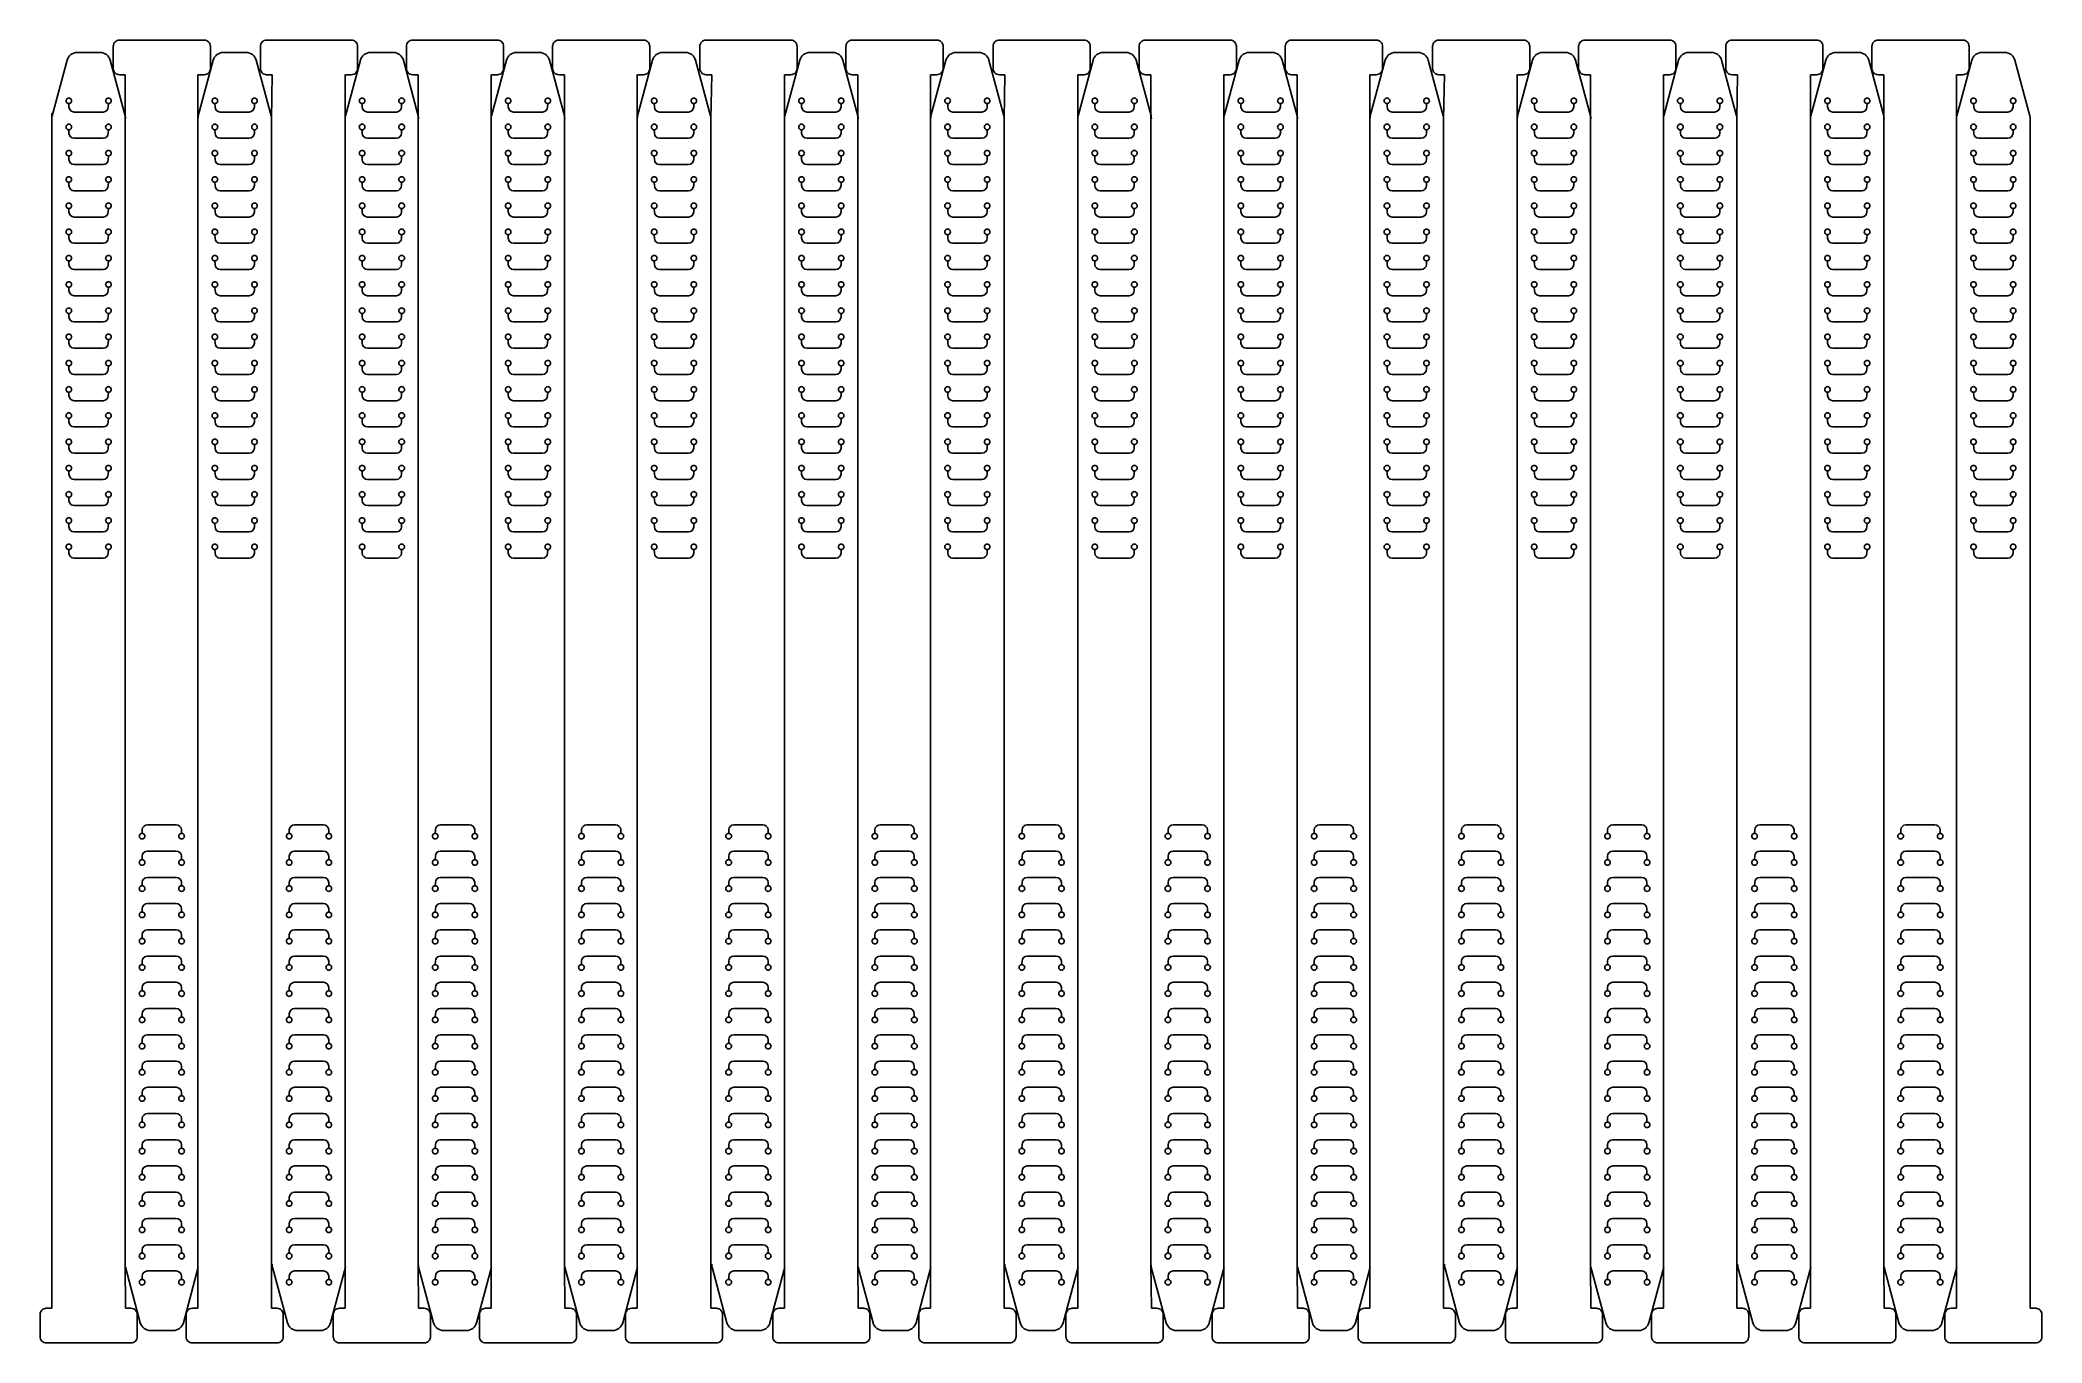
# Model space of a CAD drawing. Extents: x 13 to 590, y 13 to 389.
import ezdxf

# ---------------------------------------------------------------- set-up
doc = ezdxf.new("R2010")
doc.units = 0
doc.layers.add('Layer_1', color=7, linetype='CONTINUOUS')

msp = doc.modelspace()

# ---------------------------------------------------------------- linework, layer by layer
at = {"layer": 'Layer_1', "color": 7}
for p, q in [((34.504625, 386.822655), (34.504625, 380.422648)), ((60.704619, 388.622642), (36.304638, 388.622642)), ((62.504632, 380.422648), (62.504632, 386.822655)), ((76.895743, 386.822655), (76.895743, 380.422648)), ((103.095743, 388.622642), (78.695756, 388.622642)), ((104.895756, 380.422648), (104.895756, 386.822655)), ((118.978124, 386.822655), (118.978124, 380.422648)), ((145.178119, 388.622642), (120.778138, 388.622642)), ((146.978132, 380.422648), (146.978132, 386.822655)), ((161.071634, 386.822649), (161.071634, 380.422643)), ((187.271628, 388.622636), (162.871647, 388.622636)), ((189.071642, 380.422643), (189.071642, 386.822649)), ((203.502519, 386.822649), (203.502519, 380.422643)), ((229.702513, 388.622636), (205.302533, 388.622636)), ((231.502527, 380.422643), (231.502527, 386.822649)), ((245.584895, 386.822649), (245.584895, 380.422643)), ((271.784895, 388.622636), (247.384909, 388.622636)), ((273.584908, 380.422643), (273.584908, 386.822649)), ((287.976019, 386.822649), (287.976019, 380.422643)), ((314.176013, 388.622636), (289.776032, 388.622636)), ((315.976026, 380.422643), (315.976026, 386.822649)), ((330.058395, 386.822649), (330.058395, 380.422643)), ((356.258389, 388.622636), (331.858408, 388.622636)), ((358.058402, 380.422643), (358.058402, 386.822649)), ((372.152254, 386.822657), (372.152254, 380.422651)), ((398.352248, 388.622644), (373.952267, 388.622644)), ((400.152261, 380.422651), (400.152261, 386.822657)), ((414.583139, 386.822657), (414.583139, 380.422651)), ((440.783133, 388.622644), (416.383153, 388.622644)), ((442.583147, 380.422651), (442.583147, 386.822657)), ((456.665515, 386.822657), (456.665515, 380.422651)), ((482.865509, 388.622644), (458.465529, 388.622644)), ((484.665523, 380.422651), (484.665523, 386.822657)), ((499.056634, 386.822657), (499.056634, 380.422651)), ((525.256628, 388.622644), (500.856647, 388.622644)), ((527.056641, 380.422651), (527.056641, 386.822657)), ((541.13901, 386.822657), (541.13901, 380.422651)), ((567.339004, 388.622644), (542.938996, 388.622644)), ((569.139017, 380.422651), (569.139017, 386.822657)), ((21.223123, 382.813024), (16.921157, 366.757816)), ((30.716956, 385.036558), (24.120919, 385.036558)), ((37.916691, 366.757819), (33.614725, 382.813027)), ((63.3055, 382.813024), (59.003533, 366.757816)), ((72.799332, 385.036558), (66.203296, 385.036558)), ((79.999073, 366.757819), (75.697101, 382.813027)), ((105.696623, 382.813024), (101.394657, 366.757816)), ((115.190455, 385.036558), (108.594419, 385.036558)), ((122.390191, 366.757819), (118.088225, 382.813027)), ((147.778999, 382.813024), (143.477033, 366.757816)), ((157.272831, 385.036558), (150.676795, 385.036558)), ((164.472567, 366.757819), (160.170601, 382.813027)), ((189.872509, 382.813021), (185.570543, 366.757814)), ((199.366341, 385.036553), (192.770305, 385.036553)), ((206.566077, 366.757814), (202.264111, 382.813021)), ((232.303394, 382.813021), (228.001428, 366.757814)), ((241.797226, 385.036553), (235.20119, 385.036553)), ((248.996962, 366.757814), (244.694996, 382.813021)), ((274.385775, 382.813021), (270.083809, 366.757814)), ((283.879608, 385.036553), (277.283571, 385.036553)), ((291.079343, 366.757814), (286.777377, 382.813021)), ((316.776894, 382.813021), (312.474928, 366.757814)), ((326.270726, 385.036553), (319.67469, 385.036553)), ((333.470462, 366.757814), (329.168495, 382.813021)), ((358.85927, 382.813021), (354.557304, 366.757814)), ((368.353102, 385.036553), (361.757066, 385.036553)), ((375.552838, 366.757814), (371.250871, 382.813021)), ((400.953129, 382.813029), (396.651136, 366.757821)), ((410.446961, 385.036561), (403.850925, 385.036561)), ((417.646697, 366.757821), (413.34473, 382.813029)), ((443.384014, 382.813029), (439.082021, 366.757821)), ((452.877846, 385.036561), (446.28181, 385.036561)), ((460.077582, 366.757821), (455.775616, 382.813029)), ((485.46639, 382.813029), (481.164424, 366.757821)), ((494.960222, 385.036561), (488.364186, 385.036561)), ((502.159958, 366.757821), (497.857992, 382.813029)), ((527.857508, 382.813029), (523.555542, 366.757821)), ((537.35134, 385.036561), (530.755304, 385.036561)), ((544.551076, 366.757821), (540.24911, 382.813029)), ((569.939884, 382.813029), (565.637918, 366.757821)), ((579.433716, 385.036561), (572.83768, 385.036561)), ((586.633452, 366.757821), (582.331486, 382.813029)), ((36.304638, 378.622635), (37.904626, 378.622635)), ((37.904626, 378.622635), (37.904626, 36.036164)), ((58.901298, 378.68137), (58.901298, 23.394904)), ((59.104631, 378.622635), (60.704619, 378.622635)), ((80.29575, 378.622635), (78.695756, 378.622635)), ((80.101308, 365.98137), (80.29575, 378.622635)), ((101.292422, 378.68137), (101.292422, 23.394904)), ((101.495754, 378.622635), (103.095743, 378.622635)), ((120.778138, 378.622635), (122.378126, 378.622635)), ((122.378126, 378.622635), (122.378126, 36.036164)), ((143.374798, 378.68137), (143.374798, 23.394904)), ((143.57813, 378.622635), (145.178119, 378.622635)), ((162.871647, 378.62263), (164.471636, 378.62263)), ((164.471636, 378.62263), (164.471636, 36.036161)), ((185.468308, 378.681367), (185.468308, 23.394904)), ((185.67164, 378.62263), (187.271628, 378.62263)), ((205.302533, 378.62263), (206.902521, 378.62263)), ((206.902521, 378.62263), (206.668312, 365.981367)), ((227.899193, 378.681367), (227.899193, 23.394904)), ((228.102525, 378.62263), (229.702513, 378.62263)), ((247.384909, 378.62263), (248.984897, 378.62263)), ((248.984897, 378.62263), (248.984897, 36.036161)), ((269.981574, 378.681367), (269.981574, 23.394904)), ((270.184906, 378.62263), (271.784895, 378.62263)), ((291.376021, 378.62263), (289.776032, 378.62263)), ((291.181578, 365.981367), (291.376021, 378.62263)), ((312.372693, 378.681367), (312.372693, 23.394904)), ((312.576025, 378.62263), (314.176013, 378.62263)), ((331.858408, 378.62263), (333.458397, 378.62263)), ((333.458397, 378.62263), (333.458397, 36.036161)), ((354.455069, 378.681367), (354.455069, 23.394904)), ((354.658401, 378.62263), (356.258389, 378.62263)), ((373.952267, 378.622638), (375.552256, 378.622638)), ((375.552256, 378.622638), (375.552256, 36.036169)), ((396.548927, 378.681375), (396.548927, 23.394904)), ((396.75226, 378.622638), (398.352248, 378.622638)), ((416.383153, 378.622638), (417.983141, 378.622638)), ((417.983141, 378.622638), (417.748932, 365.981375)), ((438.979813, 378.681375), (438.979813, 23.394904)), ((439.183145, 378.622638), (440.783133, 378.622638)), ((458.465529, 378.622638), (460.065517, 378.622638)), ((460.065517, 378.622638), (460.065517, 36.036169)), ((481.062189, 378.681375), (481.062189, 23.394904)), ((481.265521, 378.622638), (482.865509, 378.622638)), ((502.456635, 378.622638), (500.856647, 378.622638)), ((502.262193, 365.981375), (502.456635, 378.622638)), ((523.453307, 378.681375), (523.453307, 23.394904)), ((523.656639, 378.622638), (525.256628, 378.622638)), ((542.939023, 378.622638), (544.539011, 378.622638)), ((544.539011, 378.622638), (544.539011, 36.036169)), ((565.535683, 378.681375), (565.535683, 23.394904)), ((565.739015, 378.622638), (567.339004, 378.622638)), ((16.818922, 367.56887), (16.818922, 23.394904)), ((80.101308, 23.394904), (80.101308, 365.98137)), ((206.668312, 365.981367), (206.668312, 23.394904)), ((291.181578, 23.394904), (291.181578, 365.981367)), ((417.748932, 365.981375), (417.748932, 23.394904)), ((502.262193, 23.394904), (502.262193, 365.981375)), ((586.735687, 23.394904), (586.735687, 365.981375)), ((37.904626, 36.036164), (38.018926, 23.394904)), ((38.006861, 35.259717), (42.308828, 19.204512)), ((54.700429, 19.204512), (59.002396, 35.259717)), ((80.397985, 35.259717), (84.699951, 19.204512)), ((97.091553, 19.204512), (101.393519, 35.259717)), ((122.378126, 36.036164), (122.492426, 23.394904)), ((122.480361, 35.259717), (126.782327, 19.204512)), ((139.173929, 19.204512), (143.475895, 35.259717)), ((164.471636, 36.036161), (164.574802, 23.394904)), ((164.573871, 35.259715), (168.875837, 19.204512)), ((181.267439, 19.204512), (185.569405, 35.259715)), ((207.004756, 35.259715), (211.306722, 19.204512)), ((223.698324, 19.204512), (228.00029, 35.259715)), ((248.984897, 36.036161), (249.099197, 23.394904)), ((249.087132, 35.259715), (253.389098, 19.204512)), ((265.780705, 19.204512), (270.082671, 35.259715)), ((291.478256, 35.259715), (295.780222, 19.204512)), ((308.171824, 19.204512), (312.47379, 35.259715)), ((333.458397, 36.036161), (333.572697, 23.394904)), ((333.560632, 35.259715), (337.862598, 19.204512)), ((350.2542, 19.204512), (354.556166, 35.259715)), ((375.552256, 36.036169), (375.655073, 23.394904)), ((375.654491, 35.259723), (379.956457, 19.204512)), ((392.348059, 19.204512), (396.650025, 35.259723)), ((418.085376, 35.259723), (422.387342, 19.204512)), ((434.778944, 19.204512), (439.08091, 35.259723)), ((460.065517, 36.036169), (460.179817, 23.394904)), ((460.167752, 35.259723), (464.469718, 19.204512)), ((476.86132, 19.204512), (481.163286, 35.259723)), ((502.55887, 35.259723), (506.860836, 19.204512)), ((519.252438, 19.204512), (523.554404, 35.259723)), ((544.539011, 36.036169), (544.653311, 23.394904)), ((544.641246, 35.259723), (548.943213, 19.204512)), ((561.334814, 19.204512), (565.63678, 35.259723)), ((16.818922, 23.394904), (15.218934, 23.394904)), ((38.018926, 23.394904), (39.618915, 23.394904)), ((58.901298, 23.394904), (57.30131, 23.394904)), ((81.701296, 23.394904), (80.101308, 23.394904)), ((101.292422, 23.394904), (99.692434, 23.394904)), ((122.492426, 23.394904), (124.092414, 23.394904)), ((143.374798, 23.394904), (141.77481, 23.394904)), ((164.574802, 23.394904), (166.17479, 23.394904)), ((185.468308, 23.394904), (183.868319, 23.394904)), ((208.2683, 23.394904), (206.668312, 23.394904)), ((227.899193, 23.394904), (226.299205, 23.394904)), ((249.099197, 23.394904), (250.699185, 23.394904)), ((269.981574, 23.394904), (268.381586, 23.394904)), ((292.781567, 23.394904), (291.181578, 23.394904)), ((312.372693, 23.394904), (310.772704, 23.394904)), ((333.572697, 23.394904), (335.172685, 23.394904)), ((354.455069, 23.394904), (352.85508, 23.394904)), ((375.655073, 23.394904), (377.255061, 23.394904)), ((396.548927, 23.394904), (394.948939, 23.394904)), ((419.34892, 23.394904), (417.748932, 23.394904)), ((438.979813, 23.394904), (437.379824, 23.394904)), ((460.179817, 23.394904), (461.779805, 23.394904)), ((481.062189, 23.394904), (479.4622, 23.394904)), ((503.862181, 23.394904), (502.262193, 23.394904)), ((523.453307, 23.394904), (521.853319, 23.394904)), ((544.653311, 23.394904), (546.2533, 23.394904)), ((565.535683, 23.394904), (563.935695, 23.394904)), ((588.335676, 23.394904), (586.735687, 23.394904)), ((13.418921, 21.59489), (13.418921, 15.194884)), ((41.418928, 15.194884), (41.418928, 21.59489)), ((55.501297, 21.59489), (55.501297, 15.194884)), ((83.501309, 15.194884), (83.501309, 21.59489)), ((97.89242, 21.59489), (97.89242, 15.194884)), ((125.892428, 15.194884), (125.892428, 21.59489)), ((139.974796, 21.59489), (139.974796, 15.194884)), ((167.974804, 15.194884), (167.974804, 21.59489)), ((182.068306, 21.59489), (182.068306, 15.194884)), ((210.068313, 15.194884), (210.068313, 21.59489)), ((224.499191, 21.59489), (224.499191, 15.194884)), ((252.499199, 15.194884), (252.499199, 21.59489)), ((266.581572, 21.59489), (266.581572, 15.194884)), ((294.58158, 15.194884), (294.58158, 21.59489)), ((308.972691, 21.59489), (308.972691, 15.194884)), ((336.972698, 15.194884), (336.972698, 21.59489)), ((351.055067, 21.59489), (351.055067, 15.194884)), ((379.055074, 15.194884), (379.055074, 21.59489)), ((393.148926, 21.59489), (393.148926, 15.194884)), ((421.148933, 15.194884), (421.148933, 21.59489)), ((435.579811, 21.59489), (435.579811, 15.194884)), ((463.579819, 15.194884), (463.579819, 21.59489)), ((477.662187, 21.59489), (477.662187, 15.194884)), ((505.662195, 15.194884), (505.662195, 21.59489)), ((520.053305, 21.59489), (520.053305, 15.194884)), ((548.053313, 15.194884), (548.053313, 21.59489)), ((562.135681, 21.59489), (562.135681, 15.194884)), ((590.135689, 15.194884), (590.135689, 21.59489)), ((15.218934, 13.394897), (39.618915, 13.394897)), ((45.206597, 16.98098), (51.802633, 16.98098)), ((57.30131, 13.394897), (81.701296, 13.394897)), ((87.597721, 16.98098), (94.193757, 16.98098)), ((99.692434, 13.394897), (124.092414, 13.394897)), ((129.680097, 16.98098), (136.276133, 16.98098)), ((141.77481, 13.394897), (166.17479, 13.394897)), ((171.773607, 16.98098), (178.369643, 16.98098)), ((183.868319, 13.394897), (208.2683, 13.394897)), ((214.204492, 16.98098), (220.800528, 16.98098)), ((226.299205, 13.394897), (250.699185, 13.394897)), ((256.286868, 16.98098), (262.882904, 16.98098)), ((268.381586, 13.394897), (292.781567, 13.394897)), ((298.677991, 16.98098), (305.274027, 16.98098)), ((310.772704, 13.394897), (335.172685, 13.394897)), ((340.760367, 16.98098), (347.356404, 16.98098)), ((352.85508, 13.394897), (377.255061, 13.394897)), ((382.854226, 16.98098), (389.450263, 16.98098)), ((394.948939, 13.394897), (419.34892, 13.394897)), ((425.285112, 16.98098), (431.881148, 16.98098)), ((437.379824, 13.394897), (461.779805, 13.394897)), ((467.367488, 16.98098), (473.963524, 16.98098)), ((479.4622, 13.394897), (503.862181, 13.394897)), ((509.758606, 16.98098), (516.354642, 16.98098)), ((521.853319, 13.394897), (546.2533, 13.394897)), ((551.840982, 16.98098), (558.437018, 16.98098)), ((563.935695, 13.394897), (588.335676, 13.394897))]:
    msp.add_line(p, q, dxfattribs=at)
at = {"layer": 'Layer_1', "color": 1}
for p, q in [((21.718926, 370.33657), (21.718926, 370.33657)), ((21.746998, 369.364279), (21.731653, 370.336676)), ((33.106249, 370.336676), (33.090903, 369.364279)), ((33.118922, 370.33657), (33.118922, 370.33657)), ((63.801302, 370.33657), (63.801302, 370.33657)), ((63.829375, 369.364279), (63.814029, 370.336676)), ((75.188625, 370.336676), (75.173279, 369.364279)), ((75.201298, 370.33657), (75.201298, 370.33657)), ((106.192426, 370.33657), (106.192426, 370.33657)), ((106.220498, 369.364279), (106.205152, 370.336676)), ((117.579749, 370.336676), (117.564403, 369.364279)), ((117.592422, 370.33657), (117.592422, 370.33657)), ((148.274802, 370.33657), (148.274802, 370.33657)), ((148.302874, 369.364279), (148.287528, 370.336676)), ((159.662125, 370.336676), (159.646779, 369.364279)), ((159.674798, 370.33657), (159.674798, 370.33657)), ((190.368312, 370.336568), (190.368312, 370.336568)), ((190.396384, 369.364277), (190.381038, 370.336674)), ((201.755634, 370.336674), (201.740288, 369.364277)), ((201.768308, 370.336568), (201.768308, 370.336568)), ((232.799197, 370.336568), (232.799197, 370.336568)), ((232.827269, 369.364277), (232.811923, 370.336674)), ((244.18652, 370.336674), (244.171174, 369.364277)), ((244.199193, 370.336568), (244.199193, 370.336568)), ((274.881578, 370.336568), (274.881578, 370.336568)), ((274.90965, 369.364277), (274.894305, 370.336674)), ((286.268901, 370.336674), (286.253555, 369.364277)), ((286.281574, 370.336568), (286.281574, 370.336568)), ((317.272696, 370.336568), (317.272696, 370.336568)), ((317.300769, 369.364277), (317.285423, 370.336674)), ((328.660019, 370.336674), (328.644673, 369.364277)), ((328.672693, 370.336568), (328.672693, 370.336568)), ((359.355073, 370.336568), (359.355073, 370.336568)), ((359.383145, 369.364277), (359.367799, 370.336674)), ((370.742395, 370.336674), (370.727049, 369.364277)), ((370.755069, 370.336568), (370.755069, 370.336568)), ((401.448905, 370.336576), (401.448905, 370.336576)), ((401.477004, 369.364285), (401.461658, 370.336681)), ((412.836254, 370.336681), (412.820908, 369.364285)), ((412.848928, 370.336576), (412.848928, 370.336576)), ((443.879817, 370.336576), (443.879817, 370.336576)), ((443.907889, 369.364285), (443.892543, 370.336681)), ((455.267139, 370.336681), (455.251794, 369.364285)), ((455.279813, 370.336576), (455.279813, 370.336576)), ((485.962193, 370.336576), (485.962193, 370.336576)), ((485.990265, 369.364285), (485.974919, 370.336681)), ((497.349515, 370.336681), (497.33417, 369.364285)), ((497.362189, 370.336576), (497.362189, 370.336576)), ((528.353311, 370.336576), (528.353311, 370.336576)), ((528.381383, 369.364285), (528.366037, 370.336681)), ((539.740634, 370.336681), (539.725288, 369.364285)), ((539.753307, 370.336576), (539.753307, 370.336576)), ((570.435687, 370.336576), (570.435687, 370.336576)), ((570.463759, 369.364285), (570.448414, 370.336681)), ((581.82301, 370.336681), (581.807664, 369.364285)), ((581.835683, 370.336576), (581.835683, 370.336576)), ((31.591033, 367.888037), (23.246816, 367.888037)), ((73.673409, 367.888037), (65.329192, 367.888037)), ((116.064533, 367.888037), (107.720315, 367.888037)), ((158.146909, 367.888037), (149.802691, 367.888037)), ((200.240418, 367.888034), (191.896201, 367.888034)), ((242.671304, 367.888034), (234.327086, 367.888034)), ((284.753685, 367.888034), (276.409468, 367.888034)), ((327.144803, 367.888034), (318.800586, 367.888034)), ((369.227179, 367.888034), (360.882962, 367.888034)), ((411.321038, 367.888042), (402.976821, 367.888042)), ((453.751924, 367.888042), (445.407706, 367.888042)), ((495.8343, 367.888042), (487.490082, 367.888042)), ((538.225418, 367.888042), (529.8812, 367.888042)), ((580.307794, 367.888042), (571.963576, 367.888042)), ((21.718926, 362.779594), (21.718926, 362.779594)), ((21.746998, 361.807303), (21.731653, 362.7797)), ((31.591033, 360.331061), (23.246816, 360.331061)), ((33.106249, 362.7797), (33.090903, 361.807306)), ((33.118922, 362.779594), (33.118922, 362.779594)), ((63.801302, 362.779594), (63.801302, 362.779594)), ((63.829375, 361.807303), (63.814029, 362.7797)), ((73.673409, 360.331061), (65.329192, 360.331061)), ((75.188625, 362.7797), (75.173279, 361.807306)), ((75.201298, 362.779594), (75.201298, 362.779594)), ((106.192426, 362.779594), (106.192426, 362.779594)), ((106.220498, 361.807303), (106.205152, 362.7797)), ((116.064533, 360.331061), (107.720315, 360.331061)), ((117.579749, 362.7797), (117.564403, 361.807306)), ((117.592422, 362.779594), (117.592422, 362.779594)), ((148.274802, 362.779594), (148.274802, 362.779594)), ((148.302874, 361.807303), (148.287528, 362.7797)), ((158.146909, 360.331061), (149.802691, 360.331061)), ((159.662125, 362.7797), (159.646779, 361.807306)), ((159.674798, 362.779594), (159.674798, 362.779594)), ((190.368312, 362.779591), (190.368312, 362.779591)), ((190.396384, 361.807301), (190.381038, 362.779697)), ((200.240418, 360.331058), (191.896201, 360.331058)), ((201.755634, 362.779697), (201.740288, 361.807301)), ((201.768308, 362.779591), (201.768308, 362.779591)), ((232.799197, 362.779591), (232.799197, 362.779591)), ((232.827269, 361.807301), (232.811923, 362.779697)), ((242.671304, 360.331058), (234.327086, 360.331058)), ((244.18652, 362.779697), (244.171174, 361.807301)), ((244.199193, 362.779591), (244.199193, 362.779591)), ((274.881578, 362.779591), (274.881578, 362.779591)), ((274.90965, 361.807301), (274.894305, 362.779697)), ((284.753685, 360.331058), (276.409468, 360.331058)), ((286.268901, 362.779697), (286.253555, 361.807301)), ((286.281574, 362.779591), (286.281574, 362.779591)), ((317.272696, 362.779591), (317.272696, 362.779591)), ((317.300769, 361.807301), (317.285423, 362.779697)), ((327.144803, 360.331058), (318.800586, 360.331058)), ((328.660019, 362.779697), (328.644673, 361.807301)), ((328.672693, 362.779591), (328.672693, 362.779591)), ((359.355073, 362.779591), (359.355073, 362.779591)), ((359.383145, 361.807301), (359.367799, 362.779697)), ((369.227179, 360.331058), (360.882962, 360.331058)), ((370.742395, 362.779697), (370.727049, 361.807301)), ((370.755069, 362.779591), (370.755069, 362.779591)), ((401.448905, 362.779599), (401.448905, 362.779599)), ((401.477004, 361.807309), (401.461658, 362.779705)), ((411.321038, 360.331066), (402.976821, 360.331066)), ((412.836254, 362.779705), (412.820908, 361.807309)), ((412.848928, 362.779599), (412.848928, 362.779599)), ((443.879817, 362.779599), (443.879817, 362.779599)), ((443.907889, 361.807309), (443.892543, 362.779705)), ((453.751924, 360.331066), (445.407706, 360.331066)), ((455.267139, 362.779705), (455.251794, 361.807309)), ((455.279813, 362.779599), (455.279813, 362.779599)), ((485.962193, 362.779599), (485.962193, 362.779599)), ((485.990265, 361.807309), (485.974919, 362.779705)), ((495.8343, 360.331066), (487.490082, 360.331066)), ((497.349515, 362.779705), (497.33417, 361.807309)), ((497.362189, 362.779599), (497.362189, 362.779599)), ((528.353311, 362.779599), (528.353311, 362.779599)), ((528.381383, 361.807309), (528.366037, 362.779705)), ((538.225418, 360.331066), (529.8812, 360.331066)), ((539.740634, 362.779705), (539.725288, 361.807309)), ((539.753307, 362.779599), (539.753307, 362.779599)), ((570.435687, 362.779599), (570.435687, 362.779599)), ((570.463759, 361.807309), (570.448414, 362.779705)), ((580.307794, 360.331066), (571.963576, 360.331066)), ((581.82301, 362.779705), (581.807664, 361.807309)), ((581.835683, 362.779599), (581.835683, 362.779599)), ((21.718926, 355.222618), (21.718926, 355.222618)), ((21.746998, 354.250327), (21.731653, 355.222697)), ((31.591033, 352.774084), (23.246816, 352.774084)), ((33.106249, 355.222697), (33.090903, 354.250327)), ((33.118922, 355.222618), (33.118922, 355.222618)), ((63.801302, 355.222618), (63.801302, 355.222618)), ((63.829375, 354.250327), (63.814029, 355.222697)), ((73.673409, 352.774084), (65.329192, 352.774084)), ((75.188625, 355.222697), (75.173279, 354.250327)), ((75.201298, 355.222618), (75.201298, 355.222618)), ((106.192426, 355.222618), (106.192426, 355.222618)), ((106.220498, 354.250327), (106.205152, 355.222697)), ((116.064533, 352.774084), (107.720315, 352.774084)), ((117.579749, 355.222697), (117.564403, 354.250327)), ((117.592422, 355.222618), (117.592422, 355.222618)), ((148.274802, 355.222618), (148.274802, 355.222618)), ((148.302874, 354.250327), (148.287528, 355.222697)), ((158.146909, 352.774084), (149.802691, 352.774084)), ((159.662125, 355.222697), (159.646779, 354.250327)), ((159.674798, 355.222618), (159.674798, 355.222618)), ((190.368312, 355.222615), (190.368312, 355.222615)), ((190.396384, 354.250324), (190.381038, 355.222695)), ((200.240418, 352.774082), (191.896201, 352.774082)), ((201.755634, 355.222695), (201.740288, 354.250324)), ((201.768308, 355.222615), (201.768308, 355.222615)), ((232.799197, 355.222615), (232.799197, 355.222615)), ((232.827269, 354.250324), (232.811923, 355.222695)), ((242.671304, 352.774082), (234.327086, 352.774082)), ((244.18652, 355.222695), (244.171174, 354.250324)), ((244.199193, 355.222615), (244.199193, 355.222615)), ((274.881578, 355.222615), (274.881578, 355.222615)), ((274.90965, 354.250324), (274.894305, 355.222695)), ((284.753685, 352.774082), (276.409468, 352.774082)), ((286.268901, 355.222695), (286.253555, 354.250324)), ((286.281574, 355.222615), (286.281574, 355.222615)), ((317.272696, 355.222615), (317.272696, 355.222615)), ((317.300769, 354.250324), (317.285423, 355.222695)), ((327.144803, 352.774082), (318.800586, 352.774082)), ((328.660019, 355.222695), (328.644673, 354.250324)), ((328.672693, 355.222615), (328.672693, 355.222615)), ((359.355073, 355.222615), (359.355073, 355.222615)), ((359.383145, 354.250324), (359.367799, 355.222695)), ((369.227179, 352.774082), (360.882962, 352.774082)), ((370.742395, 355.222695), (370.727049, 354.250324)), ((370.755069, 355.222615), (370.755069, 355.222615)), ((401.448905, 355.222623), (401.448905, 355.222623)), ((401.477004, 354.250332), (401.461658, 355.222702)), ((411.321038, 352.77409), (402.976821, 352.77409)), ((412.836254, 355.222702), (412.820908, 354.250332)), ((412.848928, 355.222623), (412.848928, 355.222623)), ((443.879817, 355.222623), (443.879817, 355.222623)), ((443.907889, 354.250332), (443.892543, 355.222702)), ((453.751924, 352.77409), (445.407706, 352.77409)), ((455.267139, 355.222702), (455.251794, 354.250332)), ((455.279813, 355.222623), (455.279813, 355.222623)), ((485.962193, 355.222623), (485.962193, 355.222623)), ((485.990265, 354.250332), (485.974919, 355.222702)), ((495.8343, 352.77409), (487.490082, 352.77409)), ((497.349515, 355.222702), (497.33417, 354.250332)), ((497.362189, 355.222623), (497.362189, 355.222623)), ((528.353311, 355.222623), (528.353311, 355.222623)), ((528.381383, 354.250332), (528.366037, 355.222702)), ((538.225418, 352.77409), (529.8812, 352.77409)), ((539.740634, 355.222702), (539.725288, 354.250332)), ((539.753307, 355.222623), (539.753307, 355.222623)), ((570.435687, 355.222623), (570.435687, 355.222623)), ((570.463759, 354.250332), (570.448414, 355.222702)), ((580.307794, 352.77409), (571.963576, 352.77409)), ((581.82301, 355.222702), (581.807664, 354.250332)), ((581.835683, 355.222623), (581.835683, 355.222623)), ((21.718926, 347.665615), (21.718926, 347.665615)), ((21.746998, 346.693324), (21.731653, 347.665721)), ((33.106249, 347.665721), (33.090903, 346.693324)), ((33.118922, 347.665615), (33.118922, 347.665615)), ((63.801302, 347.665615), (63.801302, 347.665615)), ((63.829375, 346.693324), (63.814029, 347.665721)), ((75.188625, 347.665721), (75.173279, 346.693324)), ((75.201298, 347.665615), (75.201298, 347.665615)), ((106.192426, 347.665615), (106.192426, 347.665615)), ((106.220498, 346.693324), (106.205152, 347.665721)), ((117.579749, 347.665721), (117.564403, 346.693324)), ((117.592422, 347.665615), (117.592422, 347.665615)), ((148.274802, 347.665615), (148.274802, 347.665615)), ((148.302874, 346.693324), (148.287528, 347.665721)), ((159.662125, 347.665721), (159.646779, 346.693324)), ((159.674798, 347.665615), (159.674798, 347.665615)), ((190.368312, 347.665612), (190.368312, 347.665612)), ((190.396384, 346.693322), (190.381038, 347.665718)), ((201.755634, 347.665718), (201.740288, 346.693322)), ((201.768308, 347.665612), (201.768308, 347.665612)), ((232.799197, 347.665612), (232.799197, 347.665612)), ((232.827269, 346.693322), (232.811923, 347.665718)), ((244.18652, 347.665718), (244.171174, 346.693322)), ((244.199193, 347.665612), (244.199193, 347.665612)), ((274.881578, 347.665612), (274.881578, 347.665612)), ((274.90965, 346.693322), (274.894305, 347.665718)), ((286.268901, 347.665718), (286.253555, 346.693322)), ((286.281574, 347.665612), (286.281574, 347.665612)), ((317.272696, 347.665612), (317.272696, 347.665612)), ((317.300769, 346.693322), (317.285423, 347.665718)), ((328.660019, 347.665718), (328.644673, 346.693322)), ((328.672693, 347.665612), (328.672693, 347.665612)), ((359.355073, 347.665612), (359.355073, 347.665612)), ((359.383145, 346.693322), (359.367799, 347.665718)), ((370.742395, 347.665718), (370.727049, 346.693322)), ((370.755069, 347.665612), (370.755069, 347.665612)), ((401.448905, 347.66562), (401.448905, 347.66562)), ((401.477004, 346.69333), (401.461658, 347.665726)), ((412.836254, 347.665726), (412.820908, 346.69333)), ((412.848928, 347.66562), (412.848928, 347.66562)), ((443.879817, 347.66562), (443.879817, 347.66562)), ((443.907889, 346.69333), (443.892543, 347.665726)), ((455.267139, 347.665726), (455.251794, 346.69333)), ((455.279813, 347.66562), (455.279813, 347.66562)), ((485.962193, 347.66562), (485.962193, 347.66562)), ((485.990265, 346.69333), (485.974919, 347.665726)), ((497.349515, 347.665726), (497.33417, 346.69333)), ((497.362189, 347.66562), (497.362189, 347.66562)), ((528.353311, 347.66562), (528.353311, 347.66562)), ((528.381383, 346.69333), (528.366037, 347.665726)), ((539.740634, 347.665726), (539.725288, 346.69333)), ((539.753307, 347.66562), (539.753307, 347.66562)), ((570.435687, 347.66562), (570.435687, 347.66562)), ((570.463759, 346.69333), (570.448414, 347.665726)), ((581.82301, 347.665726), (581.807664, 346.69333)), ((581.835683, 347.66562), (581.835683, 347.66562)), ((31.591033, 345.217108), (23.246816, 345.217108)), ((73.673409, 345.217108), (65.329192, 345.217108)), ((116.064533, 345.217108), (107.720315, 345.217108)), ((158.146909, 345.217108), (149.802691, 345.217108)), ((200.240418, 345.217105), (191.896201, 345.217105)), ((242.671304, 345.217105), (234.327086, 345.217105)), ((284.753685, 345.217105), (276.409468, 345.217105)), ((327.144803, 345.217105), (318.800586, 345.217105)), ((369.227179, 345.217105), (360.882962, 345.217105)), ((411.321038, 345.217113), (402.976821, 345.217113)), ((453.751924, 345.217113), (445.407706, 345.217113)), ((495.8343, 345.217113), (487.490082, 345.217113)), ((538.225418, 345.217113), (529.8812, 345.217113)), ((580.307794, 345.217113), (571.963576, 345.217113)), ((21.718926, 340.108639), (21.718926, 340.108639)), ((21.746998, 339.136348), (21.731653, 340.108745)), ((31.591033, 337.660105), (23.246816, 337.660105)), ((33.106249, 340.108745), (33.090903, 339.136348)), ((33.118922, 340.108639), (33.118922, 340.108639)), ((63.801302, 340.108639), (63.801302, 340.108639)), ((63.829375, 339.136348), (63.814029, 340.108745)), ((73.673409, 337.660105), (65.329192, 337.660105)), ((75.188625, 340.108745), (75.173279, 339.136348)), ((75.201298, 340.108639), (75.201298, 340.108639)), ((106.192426, 340.108639), (106.192426, 340.108639)), ((106.220498, 339.136348), (106.205152, 340.108745)), ((116.064533, 337.660105), (107.720315, 337.660105)), ((117.579749, 340.108745), (117.564403, 339.136348)), ((117.592422, 340.108639), (117.592422, 340.108639)), ((148.274802, 340.108639), (148.274802, 340.108639)), ((148.302874, 339.136348), (148.287528, 340.108745)), ((158.146909, 337.660105), (149.802691, 337.660105)), ((159.662125, 340.108745), (159.646779, 339.136348)), ((159.674798, 340.108639), (159.674798, 340.108639)), ((190.368312, 340.108636), (190.368312, 340.108636)), ((190.396384, 339.136345), (190.381038, 340.108742)), ((200.240418, 337.660103), (191.896201, 337.660103)), ((201.755634, 340.108742), (201.740288, 339.136345)), ((201.768308, 340.108636), (201.768308, 340.108636)), ((232.799197, 340.108636), (232.799197, 340.108636)), ((232.827269, 339.136345), (232.811923, 340.108742)), ((242.671304, 337.660103), (234.327086, 337.660103)), ((244.18652, 340.108742), (244.171174, 339.136345)), ((244.199193, 340.108636), (244.199193, 340.108636)), ((274.881578, 340.108636), (274.881578, 340.108636)), ((274.90965, 339.136345), (274.894305, 340.108742)), ((284.753685, 337.660103), (276.409468, 337.660103)), ((286.268901, 340.108742), (286.253555, 339.136345)), ((286.281574, 340.108636), (286.281574, 340.108636)), ((317.272696, 340.108636), (317.272696, 340.108636)), ((317.300769, 339.136345), (317.285423, 340.108742)), ((327.144803, 337.660103), (318.800586, 337.660103)), ((328.660019, 340.108742), (328.644673, 339.136345)), ((328.672693, 340.108636), (328.672693, 340.108636)), ((359.355073, 340.108636), (359.355073, 340.108636)), ((359.383145, 339.136345), (359.367799, 340.108742)), ((369.227179, 337.660103), (360.882962, 337.660103)), ((370.742395, 340.108742), (370.727049, 339.136345)), ((370.755069, 340.108636), (370.755069, 340.108636)), ((401.448905, 340.108644), (401.448905, 340.108644)), ((401.477004, 339.136353), (401.461658, 340.10875)), ((411.321038, 337.660111), (402.976821, 337.660111)), ((412.836254, 340.10875), (412.820908, 339.136353)), ((412.848928, 340.108644), (412.848928, 340.108644)), ((443.879817, 340.108644), (443.879817, 340.108644)), ((443.907889, 339.136353), (443.892543, 340.10875)), ((453.751924, 337.660111), (445.407706, 337.660111)), ((455.267139, 340.10875), (455.251794, 339.136353)), ((455.279813, 340.108644), (455.279813, 340.108644)), ((485.962193, 340.108644), (485.962193, 340.108644)), ((485.990265, 339.136353), (485.974919, 340.10875)), ((495.8343, 337.660111), (487.490082, 337.660111)), ((497.349515, 340.10875), (497.33417, 339.136353)), ((497.362189, 340.108644), (497.362189, 340.108644)), ((528.353311, 340.108644), (528.353311, 340.108644)), ((528.381383, 339.136353), (528.366037, 340.10875)), ((538.225418, 337.660111), (529.8812, 337.660111)), ((539.740634, 340.10875), (539.725288, 339.136353)), ((539.753307, 340.108644), (539.753307, 340.108644)), ((570.435687, 340.108644), (570.435687, 340.108644)), ((570.463759, 339.136353), (570.448414, 340.10875)), ((580.307794, 337.660111), (571.963576, 337.660111)), ((581.82301, 340.10875), (581.807664, 339.136353)), ((581.835683, 340.108644), (581.835683, 340.108644)), ((21.718926, 332.551663), (21.718926, 332.551663)), ((21.746998, 331.579372), (21.731653, 332.551768)), ((31.591033, 330.103132), (23.246816, 330.103132)), ((33.106249, 332.551768), (33.090903, 331.579372)), ((33.118922, 332.551663), (33.118922, 332.551663)), ((63.801302, 332.551663), (63.801302, 332.551663)), ((63.829375, 331.579372), (63.814029, 332.551768)), ((73.673409, 330.103132), (65.329192, 330.103132)), ((75.188625, 332.551768), (75.173279, 331.579372)), ((75.201298, 332.551663), (75.201298, 332.551663)), ((106.192426, 332.551663), (106.192426, 332.551663)), ((106.220498, 331.579372), (106.205152, 332.551768)), ((116.064533, 330.103132), (107.720315, 330.103132)), ((117.579749, 332.551768), (117.564403, 331.579372)), ((117.592422, 332.551663), (117.592422, 332.551663)), ((148.274802, 332.551663), (148.274802, 332.551663)), ((148.302874, 331.579372), (148.287528, 332.551768)), ((158.146909, 330.103132), (149.802691, 330.103132)), ((159.662125, 332.551768), (159.646779, 331.579372)), ((159.674798, 332.551663), (159.674798, 332.551663)), ((190.368312, 332.55166), (190.368312, 332.55166)), ((190.396384, 331.579369), (190.381038, 332.551766)), ((200.240418, 330.103126), (191.896201, 330.103126)), ((201.755634, 332.551766), (201.740288, 331.579369)), ((201.768308, 332.55166), (201.768308, 332.55166)), ((232.799197, 332.55166), (232.799197, 332.55166)), ((232.827269, 331.579369), (232.811923, 332.551766)), ((242.671304, 330.103126), (234.327086, 330.103126)), ((244.18652, 332.551766), (244.171174, 331.579369)), ((244.199193, 332.55166), (244.199193, 332.55166)), ((274.881578, 332.55166), (274.881578, 332.55166)), ((274.90965, 331.579369), (274.894305, 332.551766)), ((284.753685, 330.103126), (276.409468, 330.103126)), ((286.268901, 332.551766), (286.253555, 331.579369)), ((286.281574, 332.55166), (286.281574, 332.55166)), ((317.272696, 332.55166), (317.272696, 332.55166)), ((317.300769, 331.579369), (317.285423, 332.551766)), ((327.144803, 330.103126), (318.800586, 330.103126)), ((328.660019, 332.551766), (328.644673, 331.579369)), ((328.672693, 332.55166), (328.672693, 332.55166)), ((359.355073, 332.55166), (359.355073, 332.55166)), ((359.383145, 331.579369), (359.367799, 332.551766)), ((369.227179, 330.103126), (360.882962, 330.103126)), ((370.742395, 332.551766), (370.727049, 331.579369)), ((370.755069, 332.55166), (370.755069, 332.55166)), ((401.448905, 332.551668), (401.448905, 332.551668)), ((401.477004, 331.579377), (401.461658, 332.551774)), ((411.321038, 330.103134), (402.976821, 330.103134)), ((412.836254, 332.551774), (412.820908, 331.579377)), ((412.848928, 332.551668), (412.848928, 332.551668)), ((443.879817, 332.551668), (443.879817, 332.551668)), ((443.907889, 331.579377), (443.892543, 332.551774)), ((453.751924, 330.103134), (445.407706, 330.103134)), ((455.267139, 332.551774), (455.251794, 331.579377)), ((455.279813, 332.551668), (455.279813, 332.551668)), ((485.962193, 332.551668), (485.962193, 332.551668)), ((485.990265, 331.579377), (485.974919, 332.551774)), ((495.8343, 330.103134), (487.490082, 330.103134)), ((497.349515, 332.551774), (497.33417, 331.579377)), ((497.362189, 332.551668), (497.362189, 332.551668)), ((528.353311, 332.551668), (528.353311, 332.551668)), ((528.381383, 331.579377), (528.366037, 332.551774)), ((538.225418, 330.103134), (529.8812, 330.103134)), ((539.740634, 332.551774), (539.725288, 331.579377)), ((539.753307, 332.551668), (539.753307, 332.551668)), ((570.435687, 332.551668), (570.435687, 332.551668)), ((570.463759, 331.579377), (570.448414, 332.551774)), ((580.307794, 330.103134), (571.963576, 330.103134)), ((581.82301, 332.551774), (581.807664, 331.579377)), ((581.835683, 332.551668), (581.835683, 332.551668)), ((21.718926, 324.994689), (21.718926, 324.994689)), ((21.746998, 324.022398), (21.731653, 324.994795)), ((33.106249, 324.994795), (33.090903, 324.022398)), ((33.118922, 324.994689), (33.118922, 324.994689)), ((63.801302, 324.994689), (63.801302, 324.994689)), ((63.829375, 324.022398), (63.814029, 324.994795)), ((75.188625, 324.994795), (75.173279, 324.022398)), ((75.201298, 324.994689), (75.201298, 324.994689)), ((106.192426, 324.994689), (106.192426, 324.994689)), ((106.220498, 324.022398), (106.205152, 324.994795)), ((117.579749, 324.994795), (117.564403, 324.022398)), ((117.592422, 324.994689), (117.592422, 324.994689)), ((148.274802, 324.994689), (148.274802, 324.994689)), ((148.302874, 324.022398), (148.287528, 324.994795)), ((159.662125, 324.994795), (159.646779, 324.022398)), ((159.674798, 324.994689), (159.674798, 324.994689)), ((190.368312, 324.994684), (190.368312, 324.994684)), ((190.396384, 324.022393), (190.381038, 324.99479)), ((201.755634, 324.99479), (201.740288, 324.022393)), ((201.768308, 324.994684), (201.768308, 324.994684)), ((232.799197, 324.994684), (232.799197, 324.994684)), ((232.827269, 324.022393), (232.811923, 324.99479)), ((244.18652, 324.99479), (244.171174, 324.022393)), ((244.199193, 324.994684), (244.199193, 324.994684)), ((274.881578, 324.994684), (274.881578, 324.994684)), ((274.90965, 324.022393), (274.894305, 324.99479)), ((286.268901, 324.99479), (286.253555, 324.022393)), ((286.281574, 324.994684), (286.281574, 324.994684)), ((317.272696, 324.994684), (317.272696, 324.994684)), ((317.300769, 324.022393), (317.285423, 324.99479)), ((328.660019, 324.99479), (328.644673, 324.022393)), ((328.672693, 324.994684), (328.672693, 324.994684)), ((359.355073, 324.994684), (359.355073, 324.994684)), ((359.383145, 324.022393), (359.367799, 324.99479)), ((370.742395, 324.99479), (370.727049, 324.022393)), ((370.755069, 324.994684), (370.755069, 324.994684)), ((401.448905, 324.994692), (401.448905, 324.994692)), ((401.477004, 324.022401), (401.461658, 324.994797)), ((412.836254, 324.994797), (412.820908, 324.022401)), ((412.848928, 324.994692), (412.848928, 324.994692)), ((443.879817, 324.994692), (443.879817, 324.994692)), ((443.907889, 324.022401), (443.892543, 324.994797)), ((455.267139, 324.994797), (455.251794, 324.022401)), ((455.279813, 324.994692), (455.279813, 324.994692)), ((485.962193, 324.994692), (485.962193, 324.994692)), ((485.990265, 324.022401), (485.974919, 324.994797)), ((497.349515, 324.994797), (497.33417, 324.022401)), ((497.362189, 324.994692), (497.362189, 324.994692)), ((528.353311, 324.994692), (528.353311, 324.994692)), ((528.381383, 324.022401), (528.366037, 324.994797)), ((539.740634, 324.994797), (539.725288, 324.022401)), ((539.753307, 324.994692), (539.753307, 324.994692)), ((570.435687, 324.994692), (570.435687, 324.994692)), ((570.463759, 324.022401), (570.448414, 324.994797)), ((581.82301, 324.994797), (581.807664, 324.022401)), ((581.835683, 324.994692), (581.835683, 324.994692)), ((21.718926, 317.437711), (21.718926, 317.437711)), ((21.746998, 316.465421), (21.731653, 317.437791)), ((31.591033, 322.546154), (23.246816, 322.546154)), ((33.106249, 317.437791), (33.090903, 316.465421)), ((33.118922, 317.437711), (33.118922, 317.437711)), ((63.801302, 317.437711), (63.801302, 317.437711)), ((63.829375, 316.465421), (63.814029, 317.437791)), ((73.673409, 322.546154), (65.329192, 322.546154)), ((75.188625, 317.437791), (75.173279, 316.465421)), ((75.201298, 317.437711), (75.201298, 317.437711)), ((106.192426, 317.437711), (106.192426, 317.437711)), ((106.220498, 316.465421), (106.205152, 317.437791)), ((116.064533, 322.546154), (107.720315, 322.546154)), ((117.579749, 317.437791), (117.564403, 316.465421)), ((117.592422, 317.437711), (117.592422, 317.437711)), ((148.274802, 317.437711), (148.274802, 317.437711)), ((148.302874, 316.465421), (148.287528, 317.437791)), ((158.146909, 322.546154), (149.802691, 322.546154)), ((159.662125, 317.437791), (159.646779, 316.465421)), ((159.674798, 317.437711), (159.674798, 317.437711)), ((190.368312, 317.437707), (190.368312, 317.437707)), ((190.396384, 316.465417), (190.381038, 317.437787)), ((200.240418, 322.54615), (191.896201, 322.54615)), ((201.755634, 317.437787), (201.740288, 316.465417)), ((201.768308, 317.437707), (201.768308, 317.437707)), ((232.799197, 317.437707), (232.799197, 317.437707)), ((232.827269, 316.465417), (232.811923, 317.437787)), ((242.671304, 322.54615), (234.327086, 322.54615)), ((244.18652, 317.437787), (244.171174, 316.465417)), ((244.199193, 317.437707), (244.199193, 317.437707)), ((274.881578, 317.437707), (274.881578, 317.437707)), ((274.90965, 316.465417), (274.894305, 317.437787)), ((284.753685, 322.54615), (276.409468, 322.54615)), ((286.268901, 317.437787), (286.253555, 316.465417)), ((286.281574, 317.437707), (286.281574, 317.437707)), ((317.272696, 317.437707), (317.272696, 317.437707)), ((317.300769, 316.465417), (317.285423, 317.437787)), ((327.144803, 322.54615), (318.800586, 322.54615)), ((328.660019, 317.437787), (328.644673, 316.465417)), ((328.672693, 317.437707), (328.672693, 317.437707)), ((359.355073, 317.437707), (359.355073, 317.437707)), ((359.383145, 316.465417), (359.367799, 317.437787)), ((369.227179, 322.54615), (360.882962, 322.54615)), ((370.742395, 317.437787), (370.727049, 316.465417)), ((370.755069, 317.437707), (370.755069, 317.437707)), ((401.448905, 317.437715), (401.448905, 317.437715)), ((401.477004, 316.465425), (401.461658, 317.437795)), ((411.321038, 322.546158), (402.976821, 322.546158)), ((412.836254, 317.437795), (412.820908, 316.465425)), ((412.848928, 317.437715), (412.848928, 317.437715)), ((443.879817, 317.437715), (443.879817, 317.437715)), ((443.907889, 316.465425), (443.892543, 317.437795)), ((453.751924, 322.546158), (445.407706, 322.546158)), ((455.267139, 317.437795), (455.251794, 316.465425)), ((455.279813, 317.437715), (455.279813, 317.437715)), ((485.962193, 317.437715), (485.962193, 317.437715)), ((485.990265, 316.465425), (485.974919, 317.437795)), ((495.8343, 322.546158), (487.490082, 322.546158)), ((497.349515, 317.437795), (497.33417, 316.465425)), ((497.362189, 317.437715), (497.362189, 317.437715)), ((528.353311, 317.437715), (528.353311, 317.437715)), ((528.381383, 316.465425), (528.366037, 317.437795)), ((538.225418, 322.546158), (529.8812, 322.546158)), ((539.740634, 317.437795), (539.725288, 316.465425)), ((539.753307, 317.437715), (539.753307, 317.437715)), ((570.435687, 317.437715), (570.435687, 317.437715)), ((570.463759, 316.465425), (570.448414, 317.437795)), ((580.307794, 322.546158), (571.963576, 322.546158)), ((581.82301, 317.437795), (581.807664, 316.465425)), ((581.835683, 317.437715), (581.835683, 317.437715)), ((31.591033, 314.989178), (23.246816, 314.989178)), ((73.673409, 314.989178), (65.329192, 314.989178)), ((116.064533, 314.989178), (107.720315, 314.989178)), ((158.146909, 314.989178), (149.802691, 314.989178)), ((200.240418, 314.989174), (191.896201, 314.989174)), ((242.671304, 314.989174), (234.327086, 314.989174)), ((284.753685, 314.989174), (276.409468, 314.989174)), ((327.144803, 314.989174), (318.800586, 314.989174)), ((369.227179, 314.989174), (360.882962, 314.989174)), ((411.321038, 314.989182), (402.976821, 314.989182)), ((453.751924, 314.989182), (445.407706, 314.989182)), ((495.8343, 314.989182), (487.490082, 314.989182)), ((538.225418, 314.989182), (529.8812, 314.989182)), ((580.307794, 314.989182), (571.963576, 314.989182)), ((21.718926, 309.880709), (21.718926, 309.880709)), ((21.746998, 308.908418), (21.731653, 309.880815)), ((31.591033, 307.432202), (23.246816, 307.432202)), ((33.106249, 309.880815), (33.090903, 308.908418)), ((33.118922, 309.880709), (33.118922, 309.880709)), ((63.801302, 309.880709), (63.801302, 309.880709)), ((63.829375, 308.908418), (63.814029, 309.880815)), ((73.673409, 307.432202), (65.329192, 307.432202)), ((75.188625, 309.880815), (75.173279, 308.908418)), ((75.201298, 309.880709), (75.201298, 309.880709)), ((106.192426, 309.880709), (106.192426, 309.880709)), ((106.220498, 308.908418), (106.205152, 309.880815)), ((116.064533, 307.432202), (107.720315, 307.432202)), ((117.579749, 309.880815), (117.564403, 308.908418)), ((117.592422, 309.880709), (117.592422, 309.880709)), ((148.274802, 309.880709), (148.274802, 309.880709)), ((148.302874, 308.908418), (148.287528, 309.880815)), ((158.146909, 307.432202), (149.802691, 307.432202)), ((159.662125, 309.880815), (159.646779, 308.908418)), ((159.674798, 309.880709), (159.674798, 309.880709)), ((190.368312, 309.880705), (190.368312, 309.880705)), ((190.396384, 308.908414), (190.381038, 309.880811)), ((200.240418, 307.432198), (191.896201, 307.432198)), ((201.755634, 309.880811), (201.740288, 308.908414)), ((201.768308, 309.880705), (201.768308, 309.880705)), ((232.799197, 309.880705), (232.799197, 309.880705)), ((232.827269, 308.908414), (232.811923, 309.880811)), ((242.671304, 307.432198), (234.327086, 307.432198)), ((244.18652, 309.880811), (244.171174, 308.908414)), ((244.199193, 309.880705), (244.199193, 309.880705)), ((274.881578, 309.880705), (274.881578, 309.880705)), ((274.90965, 308.908414), (274.894305, 309.880811)), ((284.753685, 307.432198), (276.409468, 307.432198)), ((286.268901, 309.880811), (286.253555, 308.908414)), ((286.281574, 309.880705), (286.281574, 309.880705)), ((317.272696, 309.880705), (317.272696, 309.880705)), ((317.300769, 308.908414), (317.285423, 309.880811)), ((327.144803, 307.432198), (318.800586, 307.432198)), ((328.660019, 309.880811), (328.644673, 308.908414)), ((328.672693, 309.880705), (328.672693, 309.880705)), ((359.355073, 309.880705), (359.355073, 309.880705)), ((359.383145, 308.908414), (359.367799, 309.880811)), ((369.227179, 307.432198), (360.882962, 307.432198)), ((370.742395, 309.880811), (370.727049, 308.908414)), ((370.755069, 309.880705), (370.755069, 309.880705)), ((401.448905, 309.880713), (401.448905, 309.880713)), ((401.477004, 308.908422), (401.461658, 309.880819)), ((411.321038, 307.432206), (402.976821, 307.432206)), ((412.836254, 309.880819), (412.820908, 308.908422)), ((412.848928, 309.880713), (412.848928, 309.880713)), ((443.879817, 309.880713), (443.879817, 309.880713)), ((443.907889, 308.908422), (443.892543, 309.880819)), ((453.751924, 307.432206), (445.407706, 307.432206)), ((455.267139, 309.880819), (455.251794, 308.908422)), ((455.279813, 309.880713), (455.279813, 309.880713)), ((485.962193, 309.880713), (485.962193, 309.880713)), ((485.990265, 308.908422), (485.974919, 309.880819)), ((495.8343, 307.432206), (487.490082, 307.432206)), ((497.349515, 309.880819), (497.33417, 308.908422)), ((497.362189, 309.880713), (497.362189, 309.880713)), ((528.353311, 309.880713), (528.353311, 309.880713)), ((528.381383, 308.908422), (528.366037, 309.880819)), ((538.225418, 307.432206), (529.8812, 307.432206)), ((539.740634, 309.880819), (539.725288, 308.908422)), ((539.753307, 309.880713), (539.753307, 309.880713)), ((570.435687, 309.880713), (570.435687, 309.880713)), ((570.463759, 308.908422), (570.448414, 309.880819)), ((580.307794, 307.432206), (571.963576, 307.432206)), ((581.82301, 309.880819), (581.807664, 308.908422)), ((581.835683, 309.880713), (581.835683, 309.880713)), ((21.718926, 302.323732), (21.718926, 302.323732)), ((21.746998, 301.351442), (21.731653, 302.323838)), ((33.106249, 302.323838), (33.090903, 301.351442)), ((33.118922, 302.323732), (33.118922, 302.323732)), ((63.801302, 302.323732), (63.801302, 302.323732)), ((63.829375, 301.351442), (63.814029, 302.323838)), ((75.188625, 302.323838), (75.173279, 301.351442)), ((75.201298, 302.323732), (75.201298, 302.323732)), ((106.192426, 302.323732), (106.192426, 302.323732)), ((106.220498, 301.351442), (106.205152, 302.323838)), ((117.579749, 302.323838), (117.564403, 301.351442)), ((117.592422, 302.323732), (117.592422, 302.323732)), ((148.274802, 302.323732), (148.274802, 302.323732)), ((148.302874, 301.351442), (148.287528, 302.323838)), ((159.662125, 302.323838), (159.646779, 301.351442)), ((159.674798, 302.323732), (159.674798, 302.323732)), ((190.368312, 302.323729), (190.368312, 302.323729)), ((190.396384, 301.351438), (190.381038, 302.323834)), ((201.755634, 302.323834), (201.740288, 301.351438)), ((201.768308, 302.323729), (201.768308, 302.323729)), ((232.799197, 302.323729), (232.799197, 302.323729)), ((232.827269, 301.351438), (232.811923, 302.323834)), ((244.18652, 302.323834), (244.171174, 301.351438)), ((244.199193, 302.323729), (244.199193, 302.323729)), ((274.881578, 302.323729), (274.881578, 302.323729)), ((274.90965, 301.351438), (274.894305, 302.323834)), ((286.268901, 302.323834), (286.253555, 301.351438)), ((286.281574, 302.323729), (286.281574, 302.323729)), ((317.272696, 302.323729), (317.272696, 302.323729)), ((317.300769, 301.351438), (317.285423, 302.323834)), ((328.660019, 302.323834), (328.644673, 301.351438)), ((328.672693, 302.323729), (328.672693, 302.323729)), ((359.355073, 302.323729), (359.355073, 302.323729)), ((359.383145, 301.351438), (359.367799, 302.323834)), ((370.742395, 302.323834), (370.727049, 301.351438)), ((370.755069, 302.323729), (370.755069, 302.323729)), ((401.448905, 302.323736), (401.448905, 302.323736)), ((401.477004, 301.351446), (401.461658, 302.323842)), ((412.836254, 302.323842), (412.820908, 301.351446)), ((412.848928, 302.323736), (412.848928, 302.323736)), ((443.879817, 302.323736), (443.879817, 302.323736)), ((443.907889, 301.351446), (443.892543, 302.323842)), ((455.267139, 302.323842), (455.251794, 301.351446)), ((455.279813, 302.323736), (455.279813, 302.323736)), ((485.962193, 302.323736), (485.962193, 302.323736)), ((485.990265, 301.351446), (485.974919, 302.323842)), ((497.349515, 302.323842), (497.33417, 301.351446)), ((497.362189, 302.323736), (497.362189, 302.323736)), ((528.353311, 302.323736), (528.353311, 302.323736)), ((528.381383, 301.351446), (528.366037, 302.323842)), ((539.740634, 302.323842), (539.725288, 301.351446)), ((539.753307, 302.323736), (539.753307, 302.323736)), ((570.435687, 302.323736), (570.435687, 302.323736)), ((570.463759, 301.351446), (570.448414, 302.323842)), ((581.82301, 302.323842), (581.807664, 301.351446)), ((581.835683, 302.323736), (581.835683, 302.323736)), ((21.718926, 294.766756), (21.718926, 294.766756)), ((21.746998, 293.794465), (21.731653, 294.766862)), ((31.591033, 299.875225), (23.246816, 299.875225)), ((33.106249, 294.766862), (33.090903, 293.794465)), ((33.118922, 294.766756), (33.118922, 294.766756)), ((63.801302, 294.766756), (63.801302, 294.766756)), ((63.829375, 293.794465), (63.814029, 294.766862)), ((73.673409, 299.875225), (65.329192, 299.875225)), ((75.188625, 294.766862), (75.173279, 293.794465)), ((75.201298, 294.766756), (75.201298, 294.766756)), ((106.192426, 294.766756), (106.192426, 294.766756)), ((106.220498, 293.794465), (106.205152, 294.766862)), ((116.064533, 299.875225), (107.720315, 299.875225)), ((117.579749, 294.766862), (117.564403, 293.794465)), ((117.592422, 294.766756), (117.592422, 294.766756)), ((148.274802, 294.766756), (148.274802, 294.766756)), ((148.302874, 293.794465), (148.287528, 294.766862)), ((158.146909, 299.875225), (149.802691, 299.875225)), ((159.662125, 294.766862), (159.646779, 293.794465)), ((159.674798, 294.766756), (159.674798, 294.766756)), ((190.368312, 294.766752), (190.368312, 294.766752)), ((190.396384, 293.794461), (190.381038, 294.766858)), ((200.240418, 299.875221), (191.896201, 299.875221)), ((201.755634, 294.766858), (201.740288, 293.794461)), ((201.768308, 294.766752), (201.768308, 294.766752)), ((232.799197, 294.766752), (232.799197, 294.766752)), ((232.827269, 293.794461), (232.811923, 294.766858)), ((242.671304, 299.875221), (234.327086, 299.875221)), ((244.18652, 294.766858), (244.171174, 293.794461)), ((244.199193, 294.766752), (244.199193, 294.766752)), ((274.881578, 294.766752), (274.881578, 294.766752)), ((274.90965, 293.794461), (274.894305, 294.766858)), ((284.753685, 299.875221), (276.409468, 299.875221)), ((286.268901, 294.766858), (286.253555, 293.794461)), ((286.281574, 294.766752), (286.281574, 294.766752)), ((317.272696, 294.766752), (317.272696, 294.766752)), ((317.300769, 293.794461), (317.285423, 294.766858)), ((327.144803, 299.875221), (318.800586, 299.875221)), ((328.660019, 294.766858), (328.644673, 293.794461)), ((328.672693, 294.766752), (328.672693, 294.766752)), ((359.355073, 294.766752), (359.355073, 294.766752)), ((359.383145, 293.794461), (359.367799, 294.766858)), ((369.227179, 299.875221), (360.882962, 299.875221)), ((370.742395, 294.766858), (370.727049, 293.794461)), ((370.755069, 294.766752), (370.755069, 294.766752)), ((401.448905, 294.76676), (401.448905, 294.76676)), ((401.477004, 293.794469), (401.461658, 294.766866)), ((411.321038, 299.875229), (402.976821, 299.875229)), ((412.836254, 294.766866), (412.820908, 293.794469)), ((412.848928, 294.76676), (412.848928, 294.76676)), ((443.879817, 294.76676), (443.879817, 294.76676)), ((443.907889, 293.794469), (443.892543, 294.766866)), ((453.751924, 299.875229), (445.407706, 299.875229)), ((455.267139, 294.766866), (455.251794, 293.794469)), ((455.279813, 294.76676), (455.279813, 294.76676)), ((485.962193, 294.76676), (485.962193, 294.76676)), ((485.990265, 293.794469), (485.974919, 294.766866)), ((495.8343, 299.875229), (487.490082, 299.875229)), ((497.349515, 294.766866), (497.33417, 293.794469)), ((497.362189, 294.76676), (497.362189, 294.76676)), ((528.353311, 294.76676), (528.353311, 294.76676)), ((528.381383, 293.794469), (528.366037, 294.766866)), ((538.225418, 299.875229), (529.8812, 299.875229)), ((539.740634, 294.766866), (539.725288, 293.794469)), ((539.753307, 294.76676), (539.753307, 294.76676)), ((570.435687, 294.76676), (570.435687, 294.76676)), ((570.463759, 293.794469), (570.448414, 294.766866)), ((580.307794, 299.875229), (571.963576, 299.875229)), ((581.82301, 294.766866), (581.807664, 293.794469)), ((581.835683, 294.76676), (581.835683, 294.76676)), ((31.591033, 292.318223), (23.246816, 292.318223)), ((73.673409, 292.318223), (65.329192, 292.318223)), ((116.064533, 292.318223), (107.720315, 292.318223)), ((158.146909, 292.318223), (149.802691, 292.318223)), ((200.240418, 292.318219), (191.896201, 292.318219)), ((242.671304, 292.318219), (234.327086, 292.318219)), ((284.753685, 292.318219), (276.409468, 292.318219)), ((327.144803, 292.318219), (318.800586, 292.318219)), ((369.227179, 292.318219), (360.882962, 292.318219)), ((411.321038, 292.318227), (402.976821, 292.318227)), ((453.751924, 292.318227), (445.407706, 292.318227)), ((495.8343, 292.318227), (487.490082, 292.318227)), ((538.225418, 292.318227), (529.8812, 292.318227)), ((580.307794, 292.318227), (571.963576, 292.318227)), ((21.718926, 287.20978), (21.718926, 287.20978)), ((21.746998, 286.237489), (21.731653, 287.209886)), ((31.591033, 284.761246), (23.246816, 284.761246)), ((33.106249, 287.209886), (33.090903, 286.237489)), ((33.118922, 287.20978), (33.118922, 287.20978)), ((63.801302, 287.20978), (63.801302, 287.20978)), ((63.829375, 286.237489), (63.814029, 287.209886)), ((73.673409, 284.761246), (65.329192, 284.761246)), ((75.188625, 287.209886), (75.173279, 286.237489)), ((75.201298, 287.20978), (75.201298, 287.20978)), ((106.192426, 287.20978), (106.192426, 287.20978)), ((106.220498, 286.237489), (106.205152, 287.209886)), ((116.064533, 284.761246), (107.720315, 284.761246)), ((117.579749, 287.209886), (117.564403, 286.237489)), ((117.592422, 287.20978), (117.592422, 287.20978)), ((148.274802, 287.20978), (148.274802, 287.20978)), ((148.302874, 286.237489), (148.287528, 287.209886)), ((158.146909, 284.761246), (149.802691, 284.761246)), ((159.662125, 287.209886), (159.646779, 286.237489)), ((159.674798, 287.20978), (159.674798, 287.20978)), ((190.368312, 287.209776), (190.368312, 287.209776)), ((190.396384, 286.237485), (190.381038, 287.209882)), ((200.240418, 284.761242), (191.896201, 284.761242)), ((201.755634, 287.209882), (201.740288, 286.237485)), ((201.768308, 287.209776), (201.768308, 287.209776)), ((232.799197, 287.209776), (232.799197, 287.209776)), ((232.827269, 286.237485), (232.811923, 287.209882)), ((242.671304, 284.761242), (234.327086, 284.761242)), ((244.18652, 287.209882), (244.171174, 286.237485)), ((244.199193, 287.209776), (244.199193, 287.209776)), ((274.881578, 287.209776), (274.881578, 287.209776)), ((274.90965, 286.237485), (274.894305, 287.209882)), ((284.753685, 284.761242), (276.409468, 284.761242)), ((286.268901, 287.209882), (286.253555, 286.237485)), ((286.281574, 287.209776), (286.281574, 287.209776)), ((317.272696, 287.209776), (317.272696, 287.209776)), ((317.300769, 286.237485), (317.285423, 287.209882)), ((327.144803, 284.761242), (318.800586, 284.761242)), ((328.660019, 287.209882), (328.644673, 286.237485)), ((328.672693, 287.209776), (328.672693, 287.209776)), ((359.355073, 287.209776), (359.355073, 287.209776)), ((359.383145, 286.237485), (359.367799, 287.209882)), ((369.227179, 284.761242), (360.882962, 284.761242)), ((370.742395, 287.209882), (370.727049, 286.237485)), ((370.755069, 287.209776), (370.755069, 287.209776)), ((401.448905, 287.209784), (401.448905, 287.209784)), ((401.477004, 286.237493), (401.461658, 287.20989)), ((411.321038, 284.76125), (402.976821, 284.76125)), ((412.836254, 287.20989), (412.820908, 286.237493)), ((412.848928, 287.209784), (412.848928, 287.209784)), ((443.879817, 287.209784), (443.879817, 287.209784)), ((443.907889, 286.237493), (443.892543, 287.20989)), ((453.751924, 284.76125), (445.407706, 284.76125)), ((455.267139, 287.20989), (455.251794, 286.237493)), ((455.279813, 287.209784), (455.279813, 287.209784)), ((485.962193, 287.209784), (485.962193, 287.209784)), ((485.990265, 286.237493), (485.974919, 287.20989)), ((495.8343, 284.76125), (487.490082, 284.76125)), ((497.349515, 287.20989), (497.33417, 286.237493)), ((497.362189, 287.209784), (497.362189, 287.209784)), ((528.353311, 287.209784), (528.353311, 287.209784)), ((528.381383, 286.237493), (528.366037, 287.20989)), ((538.225418, 284.76125), (529.8812, 284.76125)), ((539.740634, 287.20989), (539.725288, 286.237493)), ((539.753307, 287.209784), (539.753307, 287.209784)), ((570.435687, 287.209784), (570.435687, 287.209784)), ((570.463759, 286.237493), (570.448414, 287.20989)), ((580.307794, 284.76125), (571.963576, 284.76125)), ((581.82301, 287.20989), (581.807664, 286.237493)), ((581.835683, 287.209784), (581.835683, 287.209784)), ((21.718926, 279.652804), (21.718926, 279.652804)), ((21.746998, 278.680513), (21.731653, 279.65291)), ((31.591033, 277.20427), (23.246816, 277.20427)), ((33.106249, 279.65291), (33.090903, 278.680513)), ((33.118922, 279.652804), (33.118922, 279.652804)), ((63.801302, 279.652804), (63.801302, 279.652804)), ((63.829375, 278.680513), (63.814029, 279.65291)), ((73.673409, 277.20427), (65.329192, 277.20427)), ((75.188625, 279.65291), (75.173279, 278.680513)), ((75.201298, 279.652804), (75.201298, 279.652804)), ((106.192426, 279.652804), (106.192426, 279.652804)), ((106.220498, 278.680513), (106.205152, 279.65291)), ((116.064533, 277.20427), (107.720315, 277.20427)), ((117.579749, 279.65291), (117.564403, 278.680513)), ((117.592422, 279.652804), (117.592422, 279.652804)), ((148.274802, 279.652804), (148.274802, 279.652804)), ((148.302874, 278.680513), (148.287528, 279.65291)), ((158.146909, 277.20427), (149.802691, 277.20427)), ((159.662125, 279.65291), (159.646779, 278.680513)), ((159.674798, 279.652804), (159.674798, 279.652804)), ((190.368312, 279.6528), (190.368312, 279.6528)), ((190.396384, 278.680509), (190.381038, 279.652906)), ((200.240418, 277.204266), (191.896201, 277.204266)), ((201.755634, 279.652906), (201.740288, 278.680509)), ((201.768308, 279.6528), (201.768308, 279.6528)), ((232.799197, 279.6528), (232.799197, 279.6528)), ((232.827269, 278.680509), (232.811923, 279.652906)), ((242.671304, 277.204266), (234.327086, 277.204266)), ((244.18652, 279.652906), (244.171174, 278.680509)), ((244.199193, 279.6528), (244.199193, 279.6528)), ((274.881578, 279.6528), (274.881578, 279.6528)), ((274.90965, 278.680509), (274.894305, 279.652906)), ((284.753685, 277.204266), (276.409468, 277.204266)), ((286.268901, 279.652906), (286.253555, 278.680509)), ((286.281574, 279.6528), (286.281574, 279.6528)), ((317.272696, 279.6528), (317.272696, 279.6528)), ((317.300769, 278.680509), (317.285423, 279.652906)), ((327.144803, 277.204266), (318.800586, 277.204266)), ((328.660019, 279.652906), (328.644673, 278.680509)), ((328.672693, 279.6528), (328.672693, 279.6528)), ((359.355073, 279.6528), (359.355073, 279.6528)), ((359.383145, 278.680509), (359.367799, 279.652906)), ((369.227179, 277.204266), (360.882962, 277.204266)), ((370.742395, 279.652906), (370.727049, 278.680509)), ((370.755069, 279.6528), (370.755069, 279.6528)), ((401.448905, 279.652808), (401.448905, 279.652808)), ((401.477004, 278.680517), (401.461658, 279.652914)), ((411.321038, 277.204274), (402.976821, 277.204274)), ((412.836254, 279.652914), (412.820908, 278.680517)), ((412.848928, 279.652808), (412.848928, 279.652808)), ((443.879817, 279.652808), (443.879817, 279.652808)), ((443.907889, 278.680517), (443.892543, 279.652914)), ((453.751924, 277.204274), (445.407706, 277.204274)), ((455.267139, 279.652914), (455.251794, 278.680517)), ((455.279813, 279.652808), (455.279813, 279.652808)), ((485.962193, 279.652808), (485.962193, 279.652808)), ((485.990265, 278.680517), (485.974919, 279.652914)), ((495.8343, 277.204274), (487.490082, 277.204274)), ((497.349515, 279.652914), (497.33417, 278.680517)), ((497.362189, 279.652808), (497.362189, 279.652808)), ((528.353311, 279.652808), (528.353311, 279.652808)), ((528.381383, 278.680517), (528.366037, 279.652914)), ((538.225418, 277.204274), (529.8812, 277.204274)), ((539.740634, 279.652914), (539.725288, 278.680517)), ((539.753307, 279.652808), (539.753307, 279.652808)), ((570.435687, 279.652808), (570.435687, 279.652808)), ((570.463759, 278.680517), (570.448414, 279.652914)), ((580.307794, 277.204274), (571.963576, 277.204274)), ((581.82301, 279.652914), (581.807664, 278.680517)), ((581.835683, 279.652808), (581.835683, 279.652808)), ((21.718926, 272.095827), (21.718926, 272.095827)), ((21.746998, 271.123537), (21.731653, 272.095907)), ((33.106249, 272.095907), (33.090903, 271.123537)), ((33.118922, 272.095827), (33.118922, 272.095827)), ((63.801302, 272.095827), (63.801302, 272.095827)), ((63.829375, 271.123537), (63.814029, 272.095907)), ((75.188625, 272.095907), (75.173279, 271.123537)), ((75.201298, 272.095827), (75.201298, 272.095827)), ((106.192426, 272.095827), (106.192426, 272.095827)), ((106.220498, 271.123537), (106.205152, 272.095907)), ((117.579749, 272.095907), (117.564403, 271.123537)), ((117.592422, 272.095827), (117.592422, 272.095827)), ((148.274802, 272.095827), (148.274802, 272.095827)), ((148.302874, 271.123537), (148.287528, 272.095907)), ((159.662125, 272.095907), (159.646779, 271.123537)), ((159.674798, 272.095827), (159.674798, 272.095827)), ((190.368312, 272.095824), (190.368312, 272.095824)), ((190.396384, 271.123533), (190.381038, 272.095903)), ((201.755634, 272.095903), (201.740288, 271.123533)), ((201.768308, 272.095824), (201.768308, 272.095824)), ((232.799197, 272.095824), (232.799197, 272.095824)), ((232.827269, 271.123533), (232.811923, 272.095903)), ((244.18652, 272.095903), (244.171174, 271.123533)), ((244.199193, 272.095824), (244.199193, 272.095824)), ((274.881578, 272.095824), (274.881578, 272.095824)), ((274.90965, 271.123533), (274.894305, 272.095903)), ((286.268901, 272.095903), (286.253555, 271.123533)), ((286.281574, 272.095824), (286.281574, 272.095824)), ((317.272696, 272.095824), (317.272696, 272.095824)), ((317.300769, 271.123533), (317.285423, 272.095903)), ((328.660019, 272.095903), (328.644673, 271.123533)), ((328.672693, 272.095824), (328.672693, 272.095824)), ((359.355073, 272.095824), (359.355073, 272.095824)), ((359.383145, 271.123533), (359.367799, 272.095903)), ((370.742395, 272.095903), (370.727049, 271.123533)), ((370.755069, 272.095824), (370.755069, 272.095824)), ((401.448905, 272.095831), (401.448905, 272.095831)), ((401.477004, 271.123541), (401.461658, 272.095911)), ((412.836254, 272.095911), (412.820908, 271.123541)), ((412.848928, 272.095831), (412.848928, 272.095831)), ((443.879817, 272.095831), (443.879817, 272.095831)), ((443.907889, 271.123541), (443.892543, 272.095911)), ((455.267139, 272.095911), (455.251794, 271.123541)), ((455.279813, 272.095831), (455.279813, 272.095831)), ((485.962193, 272.095831), (485.962193, 272.095831)), ((485.990265, 271.123541), (485.974919, 272.095911)), ((497.349515, 272.095911), (497.33417, 271.123541)), ((497.362189, 272.095831), (497.362189, 272.095831)), ((528.353311, 272.095831), (528.353311, 272.095831)), ((528.381383, 271.123541), (528.366037, 272.095911)), ((539.740634, 272.095911), (539.725288, 271.123541)), ((539.753307, 272.095831), (539.753307, 272.095831)), ((570.435687, 272.095831), (570.435687, 272.095831)), ((570.463759, 271.123541), (570.448414, 272.095911)), ((581.82301, 272.095911), (581.807664, 271.123541)), ((581.835683, 272.095831), (581.835683, 272.095831)), ((31.591033, 269.647295), (23.246816, 269.647295)), ((73.673409, 269.647295), (65.329192, 269.647295)), ((116.064533, 269.647295), (107.720315, 269.647295)), ((158.146909, 269.647295), (149.802691, 269.647295)), ((200.240418, 269.64729), (191.896201, 269.64729)), ((242.671304, 269.64729), (234.327086, 269.64729)), ((284.753685, 269.64729), (276.409468, 269.64729)), ((327.144803, 269.64729), (318.800586, 269.64729)), ((369.227179, 269.64729), (360.882962, 269.64729)), ((411.321038, 269.647298), (402.976821, 269.647298)), ((453.751924, 269.647298), (445.407706, 269.647298)), ((495.8343, 269.647298), (487.490082, 269.647298)), ((538.225418, 269.647298), (529.8812, 269.647298)), ((580.307794, 269.647298), (571.963576, 269.647298)), ((21.718926, 264.538823), (21.718926, 264.538823)), ((21.746998, 263.566535), (21.731653, 264.538932)), ((31.591033, 262.090319), (23.246816, 262.090319)), ((33.106249, 264.538929), (33.090903, 263.566533)), ((33.118922, 264.538823), (33.118922, 264.538823)), ((63.801302, 264.538823), (63.801302, 264.538823)), ((63.829375, 263.566535), (63.814029, 264.538932)), ((73.673409, 262.090319), (65.329192, 262.090319)), ((75.188625, 264.538929), (75.173279, 263.566533)), ((75.201298, 264.538823), (75.201298, 264.538823)), ((106.192426, 264.538823), (106.192426, 264.538823)), ((106.220498, 263.566535), (106.205152, 264.538932)), ((116.064533, 262.090319), (107.720315, 262.090319)), ((117.579749, 264.538929), (117.564403, 263.566533)), ((117.592422, 264.538823), (117.592422, 264.538823)), ((148.274802, 264.538823), (148.274802, 264.538823)), ((148.302874, 263.566535), (148.287528, 264.538932)), ((158.146909, 262.090319), (149.802691, 262.090319)), ((159.662125, 264.538929), (159.646779, 263.566533)), ((159.674798, 264.538823), (159.674798, 264.538823)), ((190.368312, 264.538821), (190.368312, 264.538821)), ((190.396384, 263.56653), (190.381038, 264.538927)), ((200.240418, 262.090314), (191.896201, 262.090314)), ((201.755634, 264.538927), (201.740288, 263.56653)), ((201.768308, 264.538821), (201.768308, 264.538821)), ((232.799197, 264.538821), (232.799197, 264.538821)), ((232.827269, 263.56653), (232.811923, 264.538927)), ((242.671304, 262.090314), (234.327086, 262.090314)), ((244.18652, 264.538927), (244.171174, 263.56653)), ((244.199193, 264.538821), (244.199193, 264.538821)), ((274.881578, 264.538821), (274.881578, 264.538821)), ((274.90965, 263.56653), (274.894305, 264.538927)), ((284.753685, 262.090314), (276.409468, 262.090314)), ((286.268901, 264.538927), (286.253555, 263.56653)), ((286.281574, 264.538821), (286.281574, 264.538821)), ((317.272696, 264.538821), (317.272696, 264.538821)), ((317.300769, 263.56653), (317.285423, 264.538927)), ((327.144803, 262.090314), (318.800586, 262.090314)), ((328.660019, 264.538927), (328.644673, 263.56653)), ((328.672693, 264.538821), (328.672693, 264.538821)), ((359.355073, 264.538821), (359.355073, 264.538821)), ((359.383145, 263.56653), (359.367799, 264.538927)), ((369.227179, 262.090314), (360.882962, 262.090314)), ((370.742395, 264.538927), (370.727049, 263.56653)), ((370.755069, 264.538821), (370.755069, 264.538821)), ((401.448905, 264.538829), (401.448905, 264.538829)), ((401.477004, 263.566538), (401.461658, 264.538935)), ((411.321038, 262.090322), (402.976821, 262.090322)), ((412.836254, 264.538935), (412.820908, 263.566538)), ((412.848928, 264.538829), (412.848928, 264.538829)), ((443.879817, 264.538829), (443.879817, 264.538829)), ((443.907889, 263.566538), (443.892543, 264.538935)), ((453.751924, 262.090322), (445.407706, 262.090322)), ((455.267139, 264.538935), (455.251794, 263.566538)), ((455.279813, 264.538829), (455.279813, 264.538829)), ((485.962193, 264.538829), (485.962193, 264.538829)), ((485.990265, 263.566538), (485.974919, 264.538935)), ((495.8343, 262.090322), (487.490082, 262.090322)), ((497.349515, 264.538935), (497.33417, 263.566538)), ((497.362189, 264.538829), (497.362189, 264.538829)), ((528.353311, 264.538829), (528.353311, 264.538829)), ((528.381383, 263.566538), (528.366037, 264.538935)), ((538.225418, 262.090322), (529.8812, 262.090322)), ((539.740634, 264.538935), (539.725288, 263.566538)), ((539.753307, 264.538829), (539.753307, 264.538829)), ((570.435687, 264.538829), (570.435687, 264.538829)), ((570.463759, 263.566538), (570.448414, 264.538935)), ((580.307794, 262.090322), (571.963576, 262.090322)), ((581.82301, 264.538935), (581.807664, 263.566538)), ((581.835683, 264.538829), (581.835683, 264.538829)), ((21.718926, 256.98185), (21.718926, 256.98185)), ((21.746998, 256.009559), (21.731653, 256.981953)), ((31.591033, 254.533316), (23.246816, 254.533316)), ((33.106249, 256.981953), (33.090903, 256.009559)), ((33.118922, 256.98185), (33.118922, 256.98185)), ((63.801302, 256.98185), (63.801302, 256.98185)), ((63.829375, 256.009559), (63.814029, 256.981953)), ((73.673409, 254.533316), (65.329192, 254.533316)), ((75.188625, 256.981953), (75.173279, 256.009559)), ((75.201298, 256.98185), (75.201298, 256.98185)), ((106.192426, 256.98185), (106.192426, 256.98185)), ((106.220498, 256.009559), (106.205152, 256.981953)), ((116.064533, 254.533316), (107.720315, 254.533316)), ((117.579749, 256.981953), (117.564403, 256.009559)), ((117.592422, 256.98185), (117.592422, 256.98185)), ((148.274802, 256.98185), (148.274802, 256.98185)), ((148.302874, 256.009559), (148.287528, 256.981953)), ((158.146909, 254.533316), (149.802691, 254.533316)), ((159.662125, 256.981953), (159.646779, 256.009559)), ((159.674798, 256.98185), (159.674798, 256.98185)), ((190.368312, 256.981845), (190.368312, 256.981845)), ((190.396384, 256.009554), (190.381038, 256.98195)), ((200.240418, 254.533311), (191.896201, 254.533311)), ((201.755634, 256.98195), (201.740288, 256.009554)), ((201.768308, 256.981845), (201.768308, 256.981845)), ((232.799197, 256.981845), (232.799197, 256.981845)), ((232.827269, 256.009554), (232.811923, 256.98195)), ((242.671304, 254.533311), (234.327086, 254.533311)), ((244.18652, 256.98195), (244.171174, 256.009554)), ((244.199193, 256.981845), (244.199193, 256.981845)), ((274.881578, 256.981845), (274.881578, 256.981845)), ((274.90965, 256.009554), (274.894305, 256.98195)), ((284.753685, 254.533311), (276.409468, 254.533311)), ((286.268901, 256.98195), (286.253555, 256.009554)), ((286.281574, 256.981845), (286.281574, 256.981845)), ((317.272696, 256.981845), (317.272696, 256.981845)), ((317.300769, 256.009554), (317.285423, 256.98195)), ((327.144803, 254.533311), (318.800586, 254.533311)), ((328.660019, 256.98195), (328.644673, 256.009554)), ((328.672693, 256.981845), (328.672693, 256.981845)), ((359.355073, 256.981845), (359.355073, 256.981845)), ((359.383145, 256.009554), (359.367799, 256.98195)), ((369.227179, 254.533311), (360.882962, 254.533311)), ((370.742395, 256.98195), (370.727049, 256.009554)), ((370.755069, 256.981845), (370.755069, 256.981845)), ((401.448905, 256.981852), (401.448905, 256.981852)), ((401.477004, 256.009562), (401.461658, 256.981958)), ((411.321038, 254.533319), (402.976821, 254.533319)), ((412.836254, 256.981958), (412.820908, 256.009562)), ((412.848928, 256.981852), (412.848928, 256.981852)), ((443.879817, 256.981852), (443.879817, 256.981852)), ((443.907889, 256.009562), (443.892543, 256.981958)), ((453.751924, 254.533319), (445.407706, 254.533319)), ((455.267139, 256.981958), (455.251794, 256.009562)), ((455.279813, 256.981852), (455.279813, 256.981852)), ((485.962193, 256.981852), (485.962193, 256.981852)), ((485.990265, 256.009562), (485.974919, 256.981958)), ((495.8343, 254.533319), (487.490082, 254.533319)), ((497.349515, 256.981958), (497.33417, 256.009562)), ((497.362189, 256.981852), (497.362189, 256.981852)), ((528.353311, 256.981852), (528.353311, 256.981852)), ((528.381383, 256.009562), (528.366037, 256.981958)), ((538.225418, 254.533319), (529.8812, 254.533319)), ((539.740634, 256.981958), (539.725288, 256.009562)), ((539.753307, 256.981852), (539.753307, 256.981852)), ((570.435687, 256.981852), (570.435687, 256.981852)), ((570.463759, 256.009562), (570.448414, 256.981958)), ((580.307794, 254.533319), (571.963576, 254.533319)), ((581.82301, 256.981958), (581.807664, 256.009562)), ((581.835683, 256.981852), (581.835683, 256.981852)), ((21.718926, 249.424874), (21.718926, 249.424874)), ((21.746998, 248.45258), (21.731653, 249.424977)), ((33.106249, 249.424979), (33.090903, 248.452583)), ((33.118922, 249.424874), (33.118922, 249.424874)), ((63.801302, 249.424874), (63.801302, 249.424874)), ((63.829375, 248.45258), (63.814029, 249.424977)), ((75.188625, 249.424979), (75.173279, 248.452583)), ((75.201298, 249.424874), (75.201298, 249.424874)), ((106.192426, 249.424874), (106.192426, 249.424874)), ((106.220498, 248.45258), (106.205152, 249.424977)), ((117.579749, 249.424979), (117.564403, 248.452583)), ((117.592422, 249.424874), (117.592422, 249.424874)), ((148.274802, 249.424874), (148.274802, 249.424874)), ((148.302874, 248.45258), (148.287528, 249.424977)), ((159.662125, 249.424979), (159.646779, 248.452583)), ((159.674798, 249.424874), (159.674798, 249.424874)), ((190.368312, 249.424868), (190.368312, 249.424868)), ((190.396384, 248.452577), (190.381038, 249.424974)), ((201.755634, 249.424974), (201.740288, 248.452577)), ((201.768308, 249.424868), (201.768308, 249.424868)), ((232.799197, 249.424868), (232.799197, 249.424868)), ((232.827269, 248.452577), (232.811923, 249.424974)), ((244.18652, 249.424974), (244.171174, 248.452577)), ((244.199193, 249.424868), (244.199193, 249.424868)), ((274.881578, 249.424868), (274.881578, 249.424868)), ((274.90965, 248.452577), (274.894305, 249.424974)), ((286.268901, 249.424974), (286.253555, 248.452577)), ((286.281574, 249.424868), (286.281574, 249.424868)), ((317.272696, 249.424868), (317.272696, 249.424868)), ((317.300769, 248.452577), (317.285423, 249.424974)), ((328.660019, 249.424974), (328.644673, 248.452577)), ((328.672693, 249.424868), (328.672693, 249.424868)), ((359.355073, 249.424868), (359.355073, 249.424868)), ((359.383145, 248.452577), (359.367799, 249.424974)), ((370.742395, 249.424974), (370.727049, 248.452577)), ((370.755069, 249.424868), (370.755069, 249.424868)), ((401.448905, 249.424876), (401.448905, 249.424876)), ((401.477004, 248.452585), (401.461658, 249.424982)), ((412.836254, 249.424982), (412.820908, 248.452585)), ((412.848928, 249.424876), (412.848928, 249.424876)), ((443.879817, 249.424876), (443.879817, 249.424876)), ((443.907889, 248.452585), (443.892543, 249.424982)), ((455.267139, 249.424982), (455.251794, 248.452585)), ((455.279813, 249.424876), (455.279813, 249.424876)), ((485.962193, 249.424876), (485.962193, 249.424876)), ((485.990265, 248.452585), (485.974919, 249.424982)), ((497.349515, 249.424982), (497.33417, 248.452585)), ((497.362189, 249.424876), (497.362189, 249.424876)), ((528.353311, 249.424876), (528.353311, 249.424876)), ((528.381383, 248.452585), (528.366037, 249.424982)), ((539.740634, 249.424982), (539.725288, 248.452585)), ((539.753307, 249.424876), (539.753307, 249.424876)), ((570.435687, 249.424876), (570.435687, 249.424876)), ((570.463759, 248.452585), (570.448414, 249.424982)), ((581.82301, 249.424982), (581.807664, 248.452585)), ((581.835683, 249.424876), (581.835683, 249.424876)), ((31.591033, 246.97634), (23.246816, 246.97634)), ((73.673409, 246.97634), (65.329192, 246.97634)), ((116.064533, 246.97634), (107.720315, 246.97634)), ((158.146909, 246.97634), (149.802691, 246.97634)), ((200.240418, 246.976335), (191.896201, 246.976335)), ((242.671304, 246.976335), (234.327086, 246.976335)), ((284.753685, 246.976335), (276.409468, 246.976335)), ((327.144803, 246.976335), (318.800586, 246.976335)), ((369.227179, 246.976335), (360.882962, 246.976335)), ((411.321038, 246.976343), (402.976821, 246.976343)), ((453.751924, 246.976343), (445.407706, 246.976343)), ((495.8343, 246.976343), (487.490082, 246.976343)), ((538.225418, 246.976343), (529.8812, 246.976343)), ((580.307794, 246.976343), (571.963576, 246.976343)), ((21.718926, 241.867895), (21.718926, 241.867895)), ((21.746998, 240.895604), (21.731653, 241.868001)), ((31.591033, 239.419361), (23.246816, 239.419361)), ((33.106249, 241.868003), (33.090903, 240.895607)), ((33.118922, 241.867895), (33.118922, 241.867895)), ((63.801302, 241.867895), (63.801302, 241.867895)), ((63.829375, 240.895604), (63.814029, 241.868001)), ((73.673409, 239.419361), (65.329192, 239.419361)), ((75.188625, 241.868003), (75.173279, 240.895607)), ((75.201298, 241.867895), (75.201298, 241.867895)), ((106.192426, 241.867895), (106.192426, 241.867895)), ((106.220498, 240.895604), (106.205152, 241.868001)), ((116.064533, 239.419361), (107.720315, 239.419361)), ((117.579749, 241.868003), (117.564403, 240.895607)), ((117.592422, 241.867895), (117.592422, 241.867895)), ((148.274802, 241.867895), (148.274802, 241.867895)), ((148.302874, 240.895604), (148.287528, 241.868001)), ((158.146909, 239.419361), (149.802691, 239.419361)), ((159.662125, 241.868003), (159.646779, 240.895607)), ((159.674798, 241.867895), (159.674798, 241.867895)), ((190.368312, 241.867892), (190.368312, 241.867892)), ((190.396384, 240.895601), (190.381038, 241.867998)), ((200.240418, 239.419359), (191.896201, 239.419359)), ((201.755634, 241.867998), (201.740288, 240.895601)), ((201.768308, 241.867892), (201.768308, 241.867892)), ((232.799197, 241.867892), (232.799197, 241.867892)), ((232.827269, 240.895601), (232.811923, 241.867998)), ((242.671304, 239.419359), (234.327086, 239.419359)), ((244.18652, 241.867998), (244.171174, 240.895601)), ((244.199193, 241.867892), (244.199193, 241.867892)), ((274.881578, 241.867892), (274.881578, 241.867892)), ((274.90965, 240.895601), (274.894305, 241.867998)), ((284.753685, 239.419359), (276.409468, 239.419359)), ((286.268901, 241.867998), (286.253555, 240.895601)), ((286.281574, 241.867892), (286.281574, 241.867892)), ((317.272696, 241.867892), (317.272696, 241.867892)), ((317.300769, 240.895601), (317.285423, 241.867998)), ((327.144803, 239.419359), (318.800586, 239.419359)), ((328.660019, 241.867998), (328.644673, 240.895601)), ((328.672693, 241.867892), (328.672693, 241.867892)), ((359.355073, 241.867892), (359.355073, 241.867892)), ((359.383145, 240.895601), (359.367799, 241.867998)), ((369.227179, 239.419359), (360.882962, 239.419359)), ((370.742395, 241.867998), (370.727049, 240.895601)), ((370.755069, 241.867892), (370.755069, 241.867892)), ((401.448905, 241.8679), (401.448905, 241.8679)), ((401.477004, 240.895609), (401.461658, 241.868006)), ((411.321038, 239.419366), (402.976821, 239.419366)), ((412.836254, 241.868006), (412.820908, 240.895609)), ((412.848928, 241.8679), (412.848928, 241.8679)), ((443.879817, 241.8679), (443.879817, 241.8679)), ((443.907889, 240.895609), (443.892543, 241.868006)), ((453.751924, 239.419366), (445.407706, 239.419366)), ((455.267139, 241.868006), (455.251794, 240.895609)), ((455.279813, 241.8679), (455.279813, 241.8679)), ((485.962193, 241.8679), (485.962193, 241.8679)), ((485.990265, 240.895609), (485.974919, 241.868006)), ((495.8343, 239.419366), (487.490082, 239.419366)), ((497.349515, 241.868006), (497.33417, 240.895609)), ((497.362189, 241.8679), (497.362189, 241.8679)), ((528.353311, 241.8679), (528.353311, 241.8679)), ((528.381383, 240.895609), (528.366037, 241.868006)), ((538.225418, 239.419366), (529.8812, 239.419366)), ((539.740634, 241.868006), (539.725288, 240.895609)), ((539.753307, 241.8679), (539.753307, 241.8679)), ((570.435687, 241.8679), (570.435687, 241.8679)), ((570.463759, 240.895609), (570.448414, 241.868006)), ((580.307794, 239.419366), (571.963576, 239.419366)), ((581.82301, 241.868006), (581.807664, 240.895609)), ((581.835683, 241.8679), (581.835683, 241.8679)), ((44.33252, 162.598175), (52.676737, 162.598175)), ((86.723643, 162.598175), (95.067861, 162.598175)), ((128.806019, 162.598175), (137.150237, 162.598175)), ((170.899529, 162.59817), (179.243747, 162.59817)), ((213.330414, 162.59817), (221.674632, 162.59817)), ((255.41279, 162.59817), (263.757008, 162.59817)), ((297.803914, 162.59817), (306.148131, 162.59817)), ((339.88629, 162.59817), (348.230507, 162.59817)), ((381.980149, 162.598178), (390.324366, 162.598178)), ((424.411034, 162.598178), (432.755252, 162.598178)), ((466.49341, 162.598178), (474.837628, 162.598178)), ((508.884529, 162.598178), (517.228746, 162.598178)), ((550.966905, 162.598178), (559.311122, 162.598178)), ((42.80463, 160.149639), (42.80463, 160.149639)), ((42.817304, 160.149533), (42.83265, 161.12193)), ((54.176554, 161.12193), (54.1919, 160.149533)), ((54.204627, 160.149639), (54.204627, 160.149639)), ((85.195754, 160.149639), (85.195754, 160.149639)), ((85.208427, 160.149533), (85.223773, 161.12193)), ((96.567678, 161.12193), (96.583024, 160.149533)), ((96.59575, 160.149639), (96.59575, 160.149639)), ((127.27813, 160.149639), (127.27813, 160.149639)), ((127.290804, 160.149533), (127.306149, 161.12193)), ((138.650054, 161.12193), (138.6654, 160.149533)), ((138.678126, 160.149639), (138.678126, 160.149639)), ((169.37164, 160.149636), (169.37164, 160.149636)), ((169.384313, 160.14953), (169.399659, 161.121927)), ((180.743564, 161.121927), (180.758909, 160.14953)), ((180.771636, 160.149636), (180.771636, 160.149636)), ((211.802525, 160.149636), (211.802525, 160.149636)), ((211.815198, 160.14953), (211.830544, 161.121927)), ((223.174449, 161.121927), (223.189795, 160.14953)), ((223.202521, 160.149636), (223.202521, 160.149636)), ((253.884901, 160.149636), (253.884901, 160.149636)), ((253.897575, 160.14953), (253.91292, 161.121927)), ((265.25683, 161.121927), (265.272176, 160.14953)), ((265.284902, 160.149636), (265.284902, 160.149636)), ((296.276025, 160.149636), (296.276025, 160.149636)), ((296.288698, 160.14953), (296.304044, 161.121927)), ((307.647949, 161.121927), (307.663294, 160.14953)), ((307.676021, 160.149636), (307.676021, 160.149636)), ((338.358401, 160.149636), (338.358401, 160.149636)), ((338.371074, 160.14953), (338.38642, 161.121927)), ((349.730325, 161.121927), (349.74567, 160.14953)), ((349.758397, 160.149636), (349.758397, 160.149636)), ((380.45226, 160.149644), (380.45226, 160.149644)), ((380.464933, 160.149538), (380.480279, 161.121935)), ((391.824184, 161.121935), (391.839529, 160.149538)), ((391.852229, 160.149644), (391.852229, 160.149644)), ((422.883145, 160.149644), (422.883145, 160.149644)), ((422.895818, 160.149538), (422.911164, 161.121935)), ((434.255042, 161.121935), (434.270388, 160.149538)), ((434.283115, 160.149644), (434.283115, 160.149644)), ((464.965521, 160.149644), (464.965521, 160.149644)), ((464.978194, 160.149538), (464.99354, 161.121935)), ((476.337445, 161.121935), (476.352791, 160.149538)), ((476.365517, 160.149644), (476.365517, 160.149644)), ((507.356639, 160.149644), (507.356639, 160.149644)), ((507.369313, 160.149538), (507.384659, 161.121935)), ((518.728563, 161.121935), (518.743909, 160.149538)), ((518.756635, 160.149644), (518.756635, 160.149644)), ((549.439015, 160.149644), (549.439015, 160.149644)), ((549.451689, 160.149538), (549.467035, 161.121935)), ((560.810939, 161.121935), (560.826285, 160.149538)), ((560.839011, 160.149644), (560.839011, 160.149644)), ((42.80463, 152.592663), (42.80463, 152.592663)), ((42.817304, 152.592557), (42.83265, 153.564953)), ((44.33252, 155.041196), (52.676737, 155.041196)), ((54.176554, 153.564953), (54.1919, 152.592557)), ((54.204627, 152.592663), (54.204627, 152.592663)), ((85.195754, 152.592663), (85.195754, 152.592663)), ((85.208427, 152.592557), (85.223773, 153.564953)), ((86.723643, 155.041196), (95.067861, 155.041196)), ((96.567678, 153.564953), (96.583024, 152.592557)), ((96.59575, 152.592663), (96.59575, 152.592663)), ((127.27813, 152.592663), (127.27813, 152.592663)), ((127.290804, 152.592557), (127.306149, 153.564953)), ((128.806019, 155.041196), (137.150237, 155.041196)), ((138.650054, 153.564953), (138.6654, 152.592557)), ((138.678126, 152.592663), (138.678126, 152.592663)), ((169.37164, 152.59266), (169.37164, 152.59266)), ((169.384313, 152.592554), (169.399659, 153.564951)), ((170.899529, 155.041194), (179.243747, 155.041194)), ((180.743564, 153.564951), (180.758909, 152.592554)), ((180.771636, 152.59266), (180.771636, 152.59266)), ((211.802525, 152.59266), (211.802525, 152.59266)), ((211.815198, 152.592554), (211.830544, 153.564951)), ((213.330414, 155.041194), (221.674632, 155.041194)), ((223.174449, 153.564951), (223.189795, 152.592554)), ((223.202521, 152.59266), (223.202521, 152.59266)), ((253.884901, 152.59266), (253.884901, 152.59266)), ((253.897575, 152.592554), (253.91292, 153.564951)), ((255.41279, 155.041194), (263.757008, 155.041194)), ((265.25683, 153.564951), (265.272176, 152.592554)), ((265.284902, 152.59266), (265.284902, 152.59266)), ((296.276025, 152.59266), (296.276025, 152.59266)), ((296.288698, 152.592554), (296.304044, 153.564951)), ((297.803914, 155.041194), (306.148131, 155.041194)), ((307.647949, 153.564951), (307.663294, 152.592554)), ((307.676021, 152.59266), (307.676021, 152.59266)), ((338.358401, 152.59266), (338.358401, 152.59266)), ((338.371074, 152.592554), (338.38642, 153.564951)), ((339.88629, 155.041194), (348.230507, 155.041194)), ((349.730325, 153.564951), (349.74567, 152.592554)), ((349.758397, 152.59266), (349.758397, 152.59266)), ((380.45226, 152.592668), (380.45226, 152.592668)), ((380.464933, 152.592562), (380.480279, 153.564959)), ((381.980149, 155.041201), (390.324366, 155.041201)), ((391.824184, 153.564959), (391.839529, 152.592562)), ((391.852229, 152.592668), (391.852229, 152.592668)), ((422.883145, 152.592668), (422.883145, 152.592668)), ((422.895818, 152.592562), (422.911164, 153.564959)), ((424.411034, 155.041201), (432.755252, 155.041201)), ((434.255042, 153.564959), (434.270388, 152.592562)), ((434.283115, 152.592668), (434.283115, 152.592668)), ((464.965521, 152.592668), (464.965521, 152.592668)), ((464.978194, 152.592562), (464.99354, 153.564959)), ((466.49341, 155.041201), (474.837628, 155.041201)), ((476.337445, 153.564959), (476.352791, 152.592562)), ((476.365517, 152.592668), (476.365517, 152.592668)), ((507.356639, 152.592668), (507.356639, 152.592668)), ((507.369313, 152.592562), (507.384659, 153.564959)), ((508.884529, 155.041201), (517.228746, 155.041201)), ((518.728563, 153.564959), (518.743909, 152.592562)), ((518.756635, 152.592668), (518.756635, 152.592668)), ((549.439015, 152.592668), (549.439015, 152.592668)), ((549.451689, 152.592562), (549.467035, 153.564959)), ((550.966905, 155.041201), (559.311122, 155.041201)), ((560.810939, 153.564959), (560.826285, 152.592562)), ((560.839011, 152.592668), (560.839011, 152.592668)), ((42.80463, 145.035686), (42.80463, 145.035686)), ((42.817304, 145.035583), (42.83265, 146.00798)), ((44.33252, 147.48422), (52.676737, 147.48422)), ((54.176554, 146.007977), (54.1919, 145.035581)), ((54.204627, 145.035686), (54.204627, 145.035686)), ((85.195754, 145.035686), (85.195754, 145.035686)), ((85.208427, 145.035583), (85.223773, 146.00798)), ((86.723643, 147.48422), (95.067861, 147.48422)), ((96.567678, 146.007977), (96.583024, 145.035581)), ((96.59575, 145.035686), (96.59575, 145.035686)), ((127.27813, 145.035686), (127.27813, 145.035686)), ((127.290804, 145.035583), (127.306149, 146.00798)), ((128.806019, 147.48422), (137.150237, 147.48422)), ((138.650054, 146.007977), (138.6654, 145.035581)), ((138.678126, 145.035686), (138.678126, 145.035686)), ((169.37164, 145.035684), (169.37164, 145.035684)), ((169.384313, 145.035578), (169.399659, 146.007975)), ((170.899529, 147.484217), (179.243747, 147.484217)), ((180.743564, 146.007975), (180.758909, 145.035578)), ((180.771636, 145.035684), (180.771636, 145.035684)), ((211.802525, 145.035684), (211.802525, 145.035684)), ((211.815198, 145.035578), (211.830544, 146.007975)), ((213.330414, 147.484217), (221.674632, 147.484217)), ((223.174449, 146.007975), (223.189795, 145.035578)), ((223.202521, 145.035684), (223.202521, 145.035684)), ((253.884901, 145.035684), (253.884901, 145.035684)), ((253.897575, 145.035578), (253.91292, 146.007975)), ((255.41279, 147.484217), (263.757008, 147.484217)), ((265.25683, 146.007975), (265.272176, 145.035578)), ((265.284902, 145.035684), (265.284902, 145.035684)), ((296.276025, 145.035684), (296.276025, 145.035684)), ((296.288698, 145.035578), (296.304044, 146.007975)), ((297.803914, 147.484217), (306.148131, 147.484217)), ((307.647949, 146.007975), (307.663294, 145.035578)), ((307.676021, 145.035684), (307.676021, 145.035684)), ((338.358401, 145.035684), (338.358401, 145.035684)), ((338.371074, 145.035578), (338.38642, 146.007975)), ((339.88629, 147.484217), (348.230507, 147.484217)), ((349.730325, 146.007975), (349.74567, 145.035578)), ((349.758397, 145.035684), (349.758397, 145.035684)), ((380.45226, 145.035692), (380.45226, 145.035692)), ((380.464933, 145.035586), (380.480279, 146.007982)), ((381.980149, 147.484225), (390.324366, 147.484225)), ((391.824184, 146.007982), (391.839529, 145.035586)), ((391.852229, 145.035692), (391.852229, 145.035692)), ((422.883145, 145.035692), (422.883145, 145.035692)), ((422.895818, 145.035586), (422.911164, 146.007982)), ((424.411034, 147.484225), (432.755252, 147.484225)), ((434.255042, 146.007982), (434.270388, 145.035586)), ((434.283115, 145.035692), (434.283115, 145.035692)), ((464.965521, 145.035692), (464.965521, 145.035692)), ((464.978194, 145.035586), (464.99354, 146.007982)), ((466.49341, 147.484225), (474.837628, 147.484225)), ((476.337445, 146.007982), (476.352791, 145.035586)), ((476.365517, 145.035692), (476.365517, 145.035692)), ((507.356639, 145.035692), (507.356639, 145.035692)), ((507.369313, 145.035586), (507.384659, 146.007982)), ((508.884529, 147.484225), (517.228746, 147.484225)), ((518.728563, 146.007982), (518.743909, 145.035586)), ((518.756635, 145.035692), (518.756635, 145.035692)), ((549.439015, 145.035692), (549.439015, 145.035692)), ((549.451689, 145.035586), (549.467035, 146.007982)), ((550.966905, 147.484225), (559.311122, 147.484225)), ((560.810939, 146.007982), (560.826285, 145.035586)), ((560.839011, 145.035692), (560.839011, 145.035692)), ((42.817304, 137.478604), (42.83265, 138.451001)), ((44.33252, 139.927217), (52.676737, 139.927217)), ((54.176554, 138.451001), (54.1919, 137.478604)), ((85.208427, 137.478604), (85.223773, 138.451001)), ((86.723643, 139.927217), (95.067861, 139.927217)), ((96.567678, 138.451001), (96.583024, 137.478604)), ((127.290804, 137.478604), (127.306149, 138.451001)), ((128.806019, 139.927217), (137.150237, 139.927217)), ((138.650054, 138.451001), (138.6654, 137.478604)), ((169.384313, 137.478602), (169.399659, 138.450998)), ((170.899529, 139.927215), (179.243747, 139.927215)), ((180.743564, 138.450998), (180.758909, 137.478602)), ((211.815198, 137.478602), (211.830544, 138.450998)), ((213.330414, 139.927215), (221.674632, 139.927215)), ((223.174449, 138.450998), (223.189795, 137.478602)), ((253.897575, 137.478602), (253.91292, 138.450998)), ((255.41279, 139.927215), (263.757008, 139.927215)), ((265.25683, 138.450998), (265.272176, 137.478602)), ((296.288698, 137.478602), (296.304044, 138.450998)), ((297.803914, 139.927215), (306.148131, 139.927215)), ((307.647949, 138.450998), (307.663294, 137.478602)), ((338.371074, 137.478602), (338.38642, 138.450998)), ((339.88629, 139.927215), (348.230507, 139.927215)), ((349.730325, 138.450998), (349.74567, 137.478602)), ((380.464933, 137.47861), (380.480279, 138.451006)), ((381.980149, 139.927222), (390.324366, 139.927222)), ((391.824184, 138.451006), (391.839529, 137.47861)), ((422.895818, 137.47861), (422.911164, 138.451006)), ((424.411034, 139.927222), (432.755252, 139.927222)), ((434.255042, 138.451006), (434.270388, 137.47861)), ((464.978194, 137.47861), (464.99354, 138.451006)), ((466.49341, 139.927222), (474.837628, 139.927222)), ((476.337445, 138.451006), (476.352791, 137.47861)), ((507.369313, 137.47861), (507.384659, 138.451006)), ((508.884529, 139.927222), (517.228746, 139.927222)), ((518.728563, 138.451006), (518.743909, 137.47861)), ((549.451689, 137.47861), (549.467035, 138.451006)), ((550.966905, 139.927222), (559.311122, 139.927222)), ((560.810939, 138.451006), (560.826285, 137.47861)), ((42.80463, 137.47871), (42.80463, 137.47871)), ((54.204627, 137.47871), (54.204627, 137.47871)), ((85.195754, 137.47871), (85.195754, 137.47871)), ((96.59575, 137.47871), (96.59575, 137.47871)), ((127.27813, 137.47871), (127.27813, 137.47871)), ((138.678126, 137.47871), (138.678126, 137.47871)), ((169.37164, 137.478707), (169.37164, 137.478707)), ((180.771636, 137.478707), (180.771636, 137.478707)), ((211.802525, 137.478707), (211.802525, 137.478707)), ((223.202521, 137.478707), (223.202521, 137.478707)), ((253.884901, 137.478707), (253.884901, 137.478707)), ((265.284902, 137.478707), (265.284902, 137.478707)), ((296.276025, 137.478707), (296.276025, 137.478707)), ((307.676021, 137.478707), (307.676021, 137.478707)), ((338.358401, 137.478707), (338.358401, 137.478707)), ((349.758397, 137.478707), (349.758397, 137.478707)), ((380.45226, 137.478715), (380.45226, 137.478715)), ((391.852229, 137.478715), (391.852229, 137.478715)), ((422.883145, 137.478715), (422.883145, 137.478715)), ((434.283115, 137.478715), (434.283115, 137.478715)), ((464.965521, 137.478715), (464.965521, 137.478715)), ((476.365517, 137.478715), (476.365517, 137.478715)), ((507.356639, 137.478715), (507.356639, 137.478715)), ((518.756635, 137.478715), (518.756635, 137.478715)), ((549.439015, 137.478715), (549.439015, 137.478715)), ((560.839011, 137.478715), (560.839011, 137.478715)), ((42.80463, 129.921707), (42.80463, 129.921707)), ((42.817304, 129.921631), (42.83265, 130.894001)), ((44.33252, 132.370241), (52.676737, 132.370241)), ((54.176554, 130.893998), (54.1919, 129.921628)), ((54.204627, 129.921707), (54.204627, 129.921707)), ((85.195754, 129.921707), (85.195754, 129.921707)), ((85.208427, 129.921631), (85.223773, 130.894001)), ((86.723643, 132.370241), (95.067861, 132.370241)), ((96.567678, 130.893998), (96.583024, 129.921628)), ((96.59575, 129.921707), (96.59575, 129.921707)), ((127.27813, 129.921707), (127.27813, 129.921707)), ((127.290804, 129.921631), (127.306149, 130.894001)), ((128.806019, 132.370241), (137.150237, 132.370241)), ((138.650054, 130.893998), (138.6654, 129.921628)), ((138.678126, 129.921707), (138.678126, 129.921707)), ((169.37164, 129.921705), (169.37164, 129.921705)), ((169.384313, 129.921625), (169.399659, 130.893996)), ((170.899529, 132.370238), (179.243747, 132.370238)), ((180.743564, 130.893996), (180.758909, 129.921625)), ((180.771636, 129.921705), (180.771636, 129.921705)), ((211.802525, 129.921705), (211.802525, 129.921705)), ((211.815198, 129.921625), (211.830544, 130.893996)), ((213.330414, 132.370238), (221.674632, 132.370238)), ((223.174449, 130.893996), (223.189795, 129.921625)), ((223.202521, 129.921705), (223.202521, 129.921705)), ((253.884901, 129.921705), (253.884901, 129.921705)), ((253.897575, 129.921625), (253.91292, 130.893996)), ((255.41279, 132.370238), (263.757008, 132.370238)), ((265.25683, 130.893996), (265.272176, 129.921625)), ((265.284902, 129.921705), (265.284902, 129.921705)), ((296.276025, 129.921705), (296.276025, 129.921705)), ((296.288698, 129.921625), (296.304044, 130.893996)), ((297.803914, 132.370238), (306.148131, 132.370238)), ((307.647949, 130.893996), (307.663294, 129.921625)), ((307.676021, 129.921705), (307.676021, 129.921705)), ((338.358401, 129.921705), (338.358401, 129.921705)), ((338.371074, 129.921625), (338.38642, 130.893996)), ((339.88629, 132.370238), (348.230507, 132.370238)), ((349.730325, 130.893996), (349.74567, 129.921625)), ((349.758397, 129.921705), (349.758397, 129.921705)), ((380.45226, 129.921713), (380.45226, 129.921713)), ((380.464933, 129.921633), (380.480279, 130.894004)), ((381.980149, 132.370246), (390.324366, 132.370246)), ((391.824184, 130.894004), (391.839529, 129.921633)), ((391.852229, 129.921713), (391.852229, 129.921713)), ((422.883145, 129.921713), (422.883145, 129.921713)), ((422.895818, 129.921633), (422.911164, 130.894004)), ((424.411034, 132.370246), (432.755252, 132.370246)), ((434.255042, 130.894004), (434.270388, 129.921633)), ((434.283115, 129.921713), (434.283115, 129.921713)), ((464.965521, 129.921713), (464.965521, 129.921713)), ((464.978194, 129.921633), (464.99354, 130.894004)), ((466.49341, 132.370246), (474.837628, 132.370246)), ((476.337445, 130.894004), (476.352791, 129.921633)), ((476.365517, 129.921713), (476.365517, 129.921713)), ((507.356639, 129.921713), (507.356639, 129.921713)), ((507.369313, 129.921633), (507.384659, 130.894004)), ((508.884529, 132.370246), (517.228746, 132.370246)), ((518.728563, 130.894004), (518.743909, 129.921633)), ((518.756635, 129.921713), (518.756635, 129.921713)), ((549.439015, 129.921713), (549.439015, 129.921713)), ((549.451689, 129.921633), (549.467035, 130.894004)), ((550.966905, 132.370246), (559.311122, 132.370246)), ((560.810939, 130.894004), (560.826285, 129.921633)), ((560.839011, 129.921713), (560.839011, 129.921713)), ((42.80463, 122.364731), (42.80463, 122.364731)), ((42.817304, 122.364625), (42.83265, 123.337022)), ((44.33252, 124.813265), (52.676737, 124.813265)), ((54.176554, 123.337022), (54.1919, 122.364625)), ((54.204627, 122.364731), (54.204627, 122.364731)), ((85.195754, 122.364731), (85.195754, 122.364731)), ((85.208427, 122.364625), (85.223773, 123.337022)), ((86.723643, 124.813265), (95.067861, 124.813265)), ((96.567678, 123.337022), (96.583024, 122.364625)), ((96.59575, 122.364731), (96.59575, 122.364731)), ((127.27813, 122.364731), (127.27813, 122.364731)), ((127.290804, 122.364625), (127.306149, 123.337022)), ((128.806019, 124.813265), (137.150237, 124.813265)), ((138.650054, 123.337022), (138.6654, 122.364625)), ((138.678126, 122.364731), (138.678126, 122.364731)), ((169.37164, 122.364729), (169.37164, 122.364729)), ((169.384313, 122.364623), (169.399659, 123.337019)), ((170.899529, 124.813262), (179.243747, 124.813262)), ((180.743564, 123.337019), (180.758909, 122.364623)), ((180.771636, 122.364729), (180.771636, 122.364729)), ((211.802525, 122.364729), (211.802525, 122.364729)), ((211.815198, 122.364623), (211.830544, 123.337019)), ((213.330414, 124.813262), (221.674632, 124.813262)), ((223.174449, 123.337019), (223.189795, 122.364623)), ((223.202521, 122.364729), (223.202521, 122.364729)), ((253.884901, 122.364729), (253.884901, 122.364729)), ((253.897575, 122.364623), (253.91292, 123.337019)), ((255.41279, 124.813262), (263.757008, 124.813262)), ((265.25683, 123.337019), (265.272176, 122.364623)), ((265.284902, 122.364729), (265.284902, 122.364729)), ((296.276025, 122.364729), (296.276025, 122.364729)), ((296.288698, 122.364623), (296.304044, 123.337019)), ((297.803914, 124.813262), (306.148131, 124.813262)), ((307.647949, 123.337019), (307.663294, 122.364623)), ((307.676021, 122.364729), (307.676021, 122.364729)), ((338.358401, 122.364729), (338.358401, 122.364729)), ((338.371074, 122.364623), (338.38642, 123.337019)), ((339.88629, 124.813262), (348.230507, 124.813262)), ((349.730325, 123.337019), (349.74567, 122.364623)), ((349.758397, 122.364729), (349.758397, 122.364729)), ((380.45226, 122.364736), (380.45226, 122.364736)), ((380.464933, 122.364631), (380.480279, 123.337027)), ((381.980149, 124.81327), (390.324366, 124.81327)), ((391.824184, 123.337027), (391.839529, 122.364631)), ((391.852229, 122.364736), (391.852229, 122.364736)), ((422.883145, 122.364736), (422.883145, 122.364736)), ((422.895818, 122.364631), (422.911164, 123.337027)), ((424.411034, 124.81327), (432.755252, 124.81327)), ((434.255042, 123.337027), (434.270388, 122.364631)), ((434.283115, 122.364736), (434.283115, 122.364736)), ((464.965521, 122.364736), (464.965521, 122.364736)), ((464.978194, 122.364631), (464.99354, 123.337027)), ((466.49341, 124.81327), (474.837628, 124.81327)), ((476.337445, 123.337027), (476.352791, 122.364631)), ((476.365517, 122.364736), (476.365517, 122.364736)), ((507.356639, 122.364736), (507.356639, 122.364736)), ((507.369313, 122.364631), (507.384659, 123.337027)), ((508.884529, 124.81327), (517.228746, 124.81327)), ((518.728563, 123.337027), (518.743909, 122.364631)), ((518.756635, 122.364736), (518.756635, 122.364736)), ((549.439015, 122.364736), (549.439015, 122.364736)), ((549.451689, 122.364631), (549.467035, 123.337027)), ((550.966905, 124.81327), (559.311122, 124.81327)), ((560.810939, 123.337027), (560.826285, 122.364631)), ((560.839011, 122.364736), (560.839011, 122.364736)), ((42.817304, 114.807652), (42.83265, 115.780048)), ((44.33252, 117.256288), (52.676737, 117.256288)), ((54.176554, 115.780046), (54.1919, 114.807649)), ((85.208427, 114.807652), (85.223773, 115.780048)), ((86.723643, 117.256288), (95.067861, 117.256288)), ((96.567678, 115.780046), (96.583024, 114.807649)), ((127.290804, 114.807652), (127.306149, 115.780048)), ((128.806019, 117.256288), (137.150237, 117.256288)), ((138.650054, 115.780046), (138.6654, 114.807649)), ((169.384313, 114.807646), (169.399659, 115.780043)), ((170.899529, 117.256286), (179.243747, 117.256286)), ((180.743564, 115.780043), (180.758909, 114.807646)), ((211.815198, 114.807646), (211.830544, 115.780043)), ((213.330414, 117.256286), (221.674632, 117.256286)), ((223.174449, 115.780043), (223.189795, 114.807646)), ((253.897575, 114.807646), (253.91292, 115.780043)), ((255.41279, 117.256286), (263.757008, 117.256286)), ((265.25683, 115.780043), (265.272176, 114.807646)), ((296.288698, 114.807646), (296.304044, 115.780043)), ((297.803914, 117.256286), (306.148131, 117.256286)), ((307.647949, 115.780043), (307.663294, 114.807646)), ((338.371074, 114.807646), (338.38642, 115.780043)), ((339.88629, 117.256286), (348.230507, 117.256286)), ((349.730325, 115.780043), (349.74567, 114.807646)), ((380.464933, 114.807654), (380.480279, 115.780051)), ((381.980149, 117.256294), (390.324366, 117.256294)), ((391.824184, 115.780051), (391.839529, 114.807654)), ((422.895818, 114.807654), (422.911164, 115.780051)), ((424.411034, 117.256294), (432.755252, 117.256294)), ((434.255042, 115.780051), (434.270388, 114.807654)), ((464.978194, 114.807654), (464.99354, 115.780051)), ((466.49341, 117.256294), (474.837628, 117.256294)), ((476.337445, 115.780051), (476.352791, 114.807654)), ((507.369313, 114.807654), (507.384659, 115.780051)), ((508.884529, 117.256294), (517.228746, 117.256294)), ((518.728563, 115.780051), (518.743909, 114.807654)), ((549.451689, 114.807654), (549.467035, 115.780051)), ((550.966905, 117.256294), (559.311122, 117.256294)), ((560.810939, 115.780051), (560.826285, 114.807654)), ((42.80463, 114.807755), (42.80463, 114.807755)), ((44.33252, 109.699312), (52.676737, 109.699312)), ((54.204627, 114.807755), (54.204627, 114.807755)), ((85.195754, 114.807755), (85.195754, 114.807755)), ((86.723643, 109.699312), (95.067861, 109.699312)), ((96.59575, 114.807755), (96.59575, 114.807755)), ((127.27813, 114.807755), (127.27813, 114.807755)), ((128.806019, 109.699312), (137.150237, 109.699312)), ((138.678126, 114.807755), (138.678126, 114.807755)), ((169.37164, 114.807752), (169.37164, 114.807752)), ((170.899529, 109.69931), (179.243747, 109.69931)), ((180.771636, 114.807752), (180.771636, 114.807752)), ((211.802525, 114.807752), (211.802525, 114.807752)), ((213.330414, 109.69931), (221.674632, 109.69931)), ((223.202521, 114.807752), (223.202521, 114.807752)), ((253.884901, 114.807752), (253.884901, 114.807752)), ((255.41279, 109.69931), (263.757008, 109.69931)), ((265.284902, 114.807752), (265.284902, 114.807752)), ((296.276025, 114.807752), (296.276025, 114.807752)), ((297.803914, 109.69931), (306.148131, 109.69931)), ((307.676021, 114.807752), (307.676021, 114.807752)), ((338.358401, 114.807752), (338.358401, 114.807752)), ((339.88629, 109.69931), (348.230507, 109.69931)), ((349.758397, 114.807752), (349.758397, 114.807752)), ((380.45226, 114.80776), (380.45226, 114.80776)), ((381.980149, 109.699317), (390.324366, 109.699317)), ((391.852229, 114.80776), (391.852229, 114.80776)), ((422.883145, 114.80776), (422.883145, 114.80776)), ((424.411034, 109.699317), (432.755252, 109.699317)), ((434.283115, 114.80776), (434.283115, 114.80776)), ((464.965521, 114.80776), (464.965521, 114.80776)), ((466.49341, 109.699317), (474.837628, 109.699317)), ((476.365517, 114.80776), (476.365517, 114.80776)), ((507.356639, 114.80776), (507.356639, 114.80776)), ((508.884529, 109.699317), (517.228746, 109.699317)), ((518.756635, 114.80776), (518.756635, 114.80776)), ((549.439015, 114.80776), (549.439015, 114.80776)), ((550.966905, 109.699317), (559.311122, 109.699317)), ((560.839011, 114.80776), (560.839011, 114.80776)), ((42.80463, 107.250779), (42.80463, 107.250779)), ((42.817304, 107.250673), (42.83265, 108.223069)), ((54.176554, 108.223069), (54.1919, 107.250673)), ((54.204627, 107.250779), (54.204627, 107.250779)), ((85.195754, 107.250779), (85.195754, 107.250779)), ((85.208427, 107.250673), (85.223773, 108.223069)), ((96.567678, 108.223069), (96.583024, 107.250673)), ((96.59575, 107.250779), (96.59575, 107.250779)), ((127.27813, 107.250779), (127.27813, 107.250779)), ((127.290804, 107.250673), (127.306149, 108.223069)), ((138.650054, 108.223069), (138.6654, 107.250673)), ((138.678126, 107.250779), (138.678126, 107.250779)), ((169.37164, 107.250776), (169.37164, 107.250776)), ((169.384313, 107.25067), (169.399659, 108.223067)), ((180.743564, 108.223067), (180.758909, 107.25067)), ((180.771636, 107.250776), (180.771636, 107.250776)), ((211.802525, 107.250776), (211.802525, 107.250776)), ((211.815198, 107.25067), (211.830544, 108.223067)), ((223.174449, 108.223067), (223.189795, 107.25067)), ((223.202521, 107.250776), (223.202521, 107.250776)), ((253.884901, 107.250776), (253.884901, 107.250776)), ((253.897575, 107.25067), (253.91292, 108.223067)), ((265.25683, 108.223067), (265.272176, 107.25067)), ((265.284902, 107.250776), (265.284902, 107.250776)), ((296.276025, 107.250776), (296.276025, 107.250776)), ((296.288698, 107.25067), (296.304044, 108.223067)), ((307.647949, 108.223067), (307.663294, 107.25067)), ((307.676021, 107.250776), (307.676021, 107.250776)), ((338.358401, 107.250776), (338.358401, 107.250776)), ((338.371074, 107.25067), (338.38642, 108.223067)), ((349.730325, 108.223067), (349.74567, 107.25067)), ((349.758397, 107.250776), (349.758397, 107.250776)), ((380.45226, 107.250784), (380.45226, 107.250784)), ((380.464933, 107.250678), (380.480279, 108.223075)), ((391.824184, 108.223075), (391.839529, 107.250678)), ((391.852229, 107.250784), (391.852229, 107.250784)), ((422.883145, 107.250784), (422.883145, 107.250784)), ((422.895818, 107.250678), (422.911164, 108.223075)), ((434.255042, 108.223075), (434.270388, 107.250678)), ((434.283115, 107.250784), (434.283115, 107.250784)), ((464.965521, 107.250784), (464.965521, 107.250784)), ((464.978194, 107.250678), (464.99354, 108.223075)), ((476.337445, 108.223075), (476.352791, 107.250678)), ((476.365517, 107.250784), (476.365517, 107.250784)), ((507.356639, 107.250784), (507.356639, 107.250784)), ((507.369313, 107.250678), (507.384659, 108.223075)), ((518.728563, 108.223075), (518.743909, 107.250678)), ((518.756635, 107.250784), (518.756635, 107.250784)), ((549.439015, 107.250784), (549.439015, 107.250784)), ((549.451689, 107.250678), (549.467035, 108.223075)), ((560.810939, 108.223075), (560.826285, 107.250678)), ((560.839011, 107.250784), (560.839011, 107.250784)), ((42.80463, 99.693805), (42.80463, 99.693805)), ((42.817304, 99.693699), (42.83265, 100.666096)), ((44.33252, 102.142309), (52.676737, 102.142309)), ((54.176554, 100.666093), (54.1919, 99.693697)), ((54.204627, 99.693805), (54.204627, 99.693805)), ((85.195754, 99.693805), (85.195754, 99.693805)), ((85.208427, 99.693699), (85.223773, 100.666096)), ((86.723643, 102.142309), (95.067861, 102.142309)), ((96.567678, 100.666093), (96.583024, 99.693697)), ((96.59575, 99.693805), (96.59575, 99.693805)), ((127.27813, 99.693805), (127.27813, 99.693805)), ((127.290804, 99.693699), (127.306149, 100.666096)), ((128.806019, 102.142309), (137.150237, 102.142309)), ((138.650054, 100.666093), (138.6654, 99.693697)), ((138.678126, 99.693805), (138.678126, 99.693805)), ((169.37164, 99.6938), (169.37164, 99.6938)), ((169.384313, 99.693694), (169.399659, 100.666091)), ((170.899529, 102.142307), (179.243747, 102.142307)), ((180.743564, 100.666091), (180.758909, 99.693694)), ((180.771636, 99.6938), (180.771636, 99.6938)), ((211.802525, 99.6938), (211.802525, 99.6938)), ((211.815198, 99.693694), (211.830544, 100.666091)), ((213.330414, 102.142307), (221.674632, 102.142307)), ((223.174449, 100.666091), (223.189795, 99.693694)), ((223.202521, 99.6938), (223.202521, 99.6938)), ((253.884901, 99.6938), (253.884901, 99.6938)), ((253.897575, 99.693694), (253.91292, 100.666091)), ((255.41279, 102.142307), (263.757008, 102.142307)), ((265.25683, 100.666091), (265.272176, 99.693694)), ((265.284902, 99.6938), (265.284902, 99.6938)), ((296.276025, 99.6938), (296.276025, 99.6938)), ((296.288698, 99.693694), (296.304044, 100.666091)), ((297.803914, 102.142307), (306.148131, 102.142307)), ((307.647949, 100.666091), (307.663294, 99.693694)), ((307.676021, 99.6938), (307.676021, 99.6938)), ((338.358401, 99.6938), (338.358401, 99.6938)), ((338.371074, 99.693694), (338.38642, 100.666091)), ((339.88629, 102.142307), (348.230507, 102.142307)), ((349.730325, 100.666091), (349.74567, 99.693694)), ((349.758397, 99.6938), (349.758397, 99.6938)), ((380.45226, 99.693808), (380.45226, 99.693808)), ((380.464933, 99.693702), (380.480279, 100.666099)), ((381.980149, 102.142315), (390.324366, 102.142315)), ((391.824184, 100.666099), (391.839529, 99.693702)), ((391.852229, 99.693808), (391.852229, 99.693808)), ((422.883145, 99.693808), (422.883145, 99.693808)), ((422.895818, 99.693702), (422.911164, 100.666099)), ((424.411034, 102.142315), (432.755252, 102.142315)), ((434.255042, 100.666099), (434.270388, 99.693702)), ((434.283115, 99.693808), (434.283115, 99.693808)), ((464.965521, 99.693808), (464.965521, 99.693808)), ((464.978194, 99.693702), (464.99354, 100.666099)), ((466.49341, 102.142315), (474.837628, 102.142315)), ((476.337445, 100.666099), (476.352791, 99.693702)), ((476.365517, 99.693808), (476.365517, 99.693808)), ((507.356639, 99.693808), (507.356639, 99.693808)), ((507.369313, 99.693702), (507.384659, 100.666099)), ((508.884529, 102.142315), (517.228746, 102.142315)), ((518.728563, 100.666099), (518.743909, 99.693702)), ((518.756635, 99.693808), (518.756635, 99.693808)), ((549.439015, 99.693808), (549.439015, 99.693808)), ((549.451689, 99.693702), (549.467035, 100.666099)), ((550.966905, 102.142315), (559.311122, 102.142315)), ((560.810939, 100.666099), (560.826285, 99.693702)), ((560.839011, 99.693808), (560.839011, 99.693808)), ((42.817304, 92.13672), (42.83265, 93.109117)), ((44.33252, 94.585333), (52.676737, 94.585333)), ((54.176554, 93.109117), (54.1919, 92.13672)), ((85.208427, 92.13672), (85.223773, 93.109117)), ((86.723643, 94.585333), (95.067861, 94.585333)), ((96.567678, 93.109117), (96.583024, 92.13672)), ((127.290804, 92.13672), (127.306149, 93.109117)), ((128.806019, 94.585333), (137.150237, 94.585333)), ((138.650054, 93.109117), (138.6654, 92.13672)), ((169.384313, 92.136718), (169.399659, 93.109114)), ((170.899529, 94.585331), (179.243747, 94.585331)), ((180.743564, 93.109114), (180.758909, 92.136718)), ((211.815198, 92.136718), (211.830544, 93.109114)), ((213.330414, 94.585331), (221.674632, 94.585331)), ((223.174449, 93.109114), (223.189795, 92.136718)), ((253.897575, 92.136718), (253.91292, 93.109114)), ((255.41279, 94.585331), (263.757008, 94.585331)), ((265.25683, 93.109114), (265.272176, 92.136718)), ((296.288698, 92.136718), (296.304044, 93.109114)), ((297.803914, 94.585331), (306.148131, 94.585331)), ((307.647949, 93.109114), (307.663294, 92.136718)), ((338.371074, 92.136718), (338.38642, 93.109114)), ((339.88629, 94.585331), (348.230507, 94.585331)), ((349.730325, 93.109114), (349.74567, 92.136718)), ((380.464933, 92.136726), (380.480279, 93.109122)), ((381.980149, 94.585339), (390.324366, 94.585339)), ((391.824184, 93.109122), (391.839529, 92.136726)), ((422.895818, 92.136726), (422.911164, 93.109122)), ((424.411034, 94.585339), (432.755252, 94.585339)), ((434.255042, 93.109122), (434.270388, 92.136726)), ((464.978194, 92.136726), (464.99354, 93.109122)), ((466.49341, 94.585339), (474.837628, 94.585339)), ((476.337445, 93.109122), (476.352791, 92.136726)), ((507.369313, 92.136726), (507.384659, 93.109122)), ((508.884529, 94.585339), (517.228746, 94.585339)), ((518.728563, 93.109122), (518.743909, 92.136726)), ((549.451689, 92.136726), (549.467035, 93.109122)), ((550.966905, 94.585339), (559.311122, 94.585339)), ((560.810939, 93.109122), (560.826285, 92.136726)), ((42.80463, 92.136826), (42.80463, 92.136826)), ((44.33252, 87.028357), (52.676737, 87.028357)), ((54.204627, 92.136826), (54.204627, 92.136826)), ((85.195754, 92.136826), (85.195754, 92.136826)), ((86.723643, 87.028357), (95.067861, 87.028357)), ((96.59575, 92.136826), (96.59575, 92.136826)), ((127.27813, 92.136826), (127.27813, 92.136826)), ((128.806019, 87.028357), (137.150237, 87.028357)), ((138.678126, 92.136826), (138.678126, 92.136826)), ((169.37164, 92.136824), (169.37164, 92.136824)), ((170.899529, 87.028354), (179.243747, 87.028354)), ((180.771636, 92.136824), (180.771636, 92.136824)), ((211.802525, 92.136824), (211.802525, 92.136824)), ((213.330414, 87.028354), (221.674632, 87.028354)), ((223.202521, 92.136824), (223.202521, 92.136824)), ((253.884901, 92.136824), (253.884901, 92.136824)), ((255.41279, 87.028354), (263.757008, 87.028354)), ((265.284902, 92.136824), (265.284902, 92.136824)), ((296.276025, 92.136824), (296.276025, 92.136824)), ((297.803914, 87.028354), (306.148131, 87.028354)), ((307.676021, 92.136824), (307.676021, 92.136824)), ((338.358401, 92.136824), (338.358401, 92.136824)), ((339.88629, 87.028354), (348.230507, 87.028354)), ((349.758397, 92.136824), (349.758397, 92.136824)), ((380.45226, 92.136831), (380.45226, 92.136831)), ((381.980149, 87.028362), (390.324366, 87.028362)), ((391.852229, 92.136831), (391.852229, 92.136831)), ((422.883145, 92.136831), (422.883145, 92.136831)), ((424.411034, 87.028362), (432.755252, 87.028362)), ((434.283115, 92.136831), (434.283115, 92.136831)), ((464.965521, 92.136831), (464.965521, 92.136831)), ((466.49341, 87.028362), (474.837628, 87.028362)), ((476.365517, 92.136831), (476.365517, 92.136831)), ((507.356639, 92.136831), (507.356639, 92.136831)), ((508.884529, 87.028362), (517.228746, 87.028362)), ((518.756635, 92.136831), (518.756635, 92.136831)), ((549.439015, 92.136831), (549.439015, 92.136831)), ((550.966905, 87.028362), (559.311122, 87.028362)), ((560.839011, 92.136831), (560.839011, 92.136831)), ((42.80463, 84.579823), (42.80463, 84.579823)), ((42.817304, 84.579747), (42.83265, 85.552117)), ((54.176554, 85.552114), (54.1919, 84.579744)), ((54.204627, 84.579823), (54.204627, 84.579823)), ((85.195754, 84.579823), (85.195754, 84.579823)), ((85.208427, 84.579747), (85.223773, 85.552117)), ((96.567678, 85.552114), (96.583024, 84.579744)), ((96.59575, 84.579823), (96.59575, 84.579823)), ((127.27813, 84.579823), (127.27813, 84.579823)), ((127.290804, 84.579747), (127.306149, 85.552117)), ((138.650054, 85.552114), (138.6654, 84.579744)), ((138.678126, 84.579823), (138.678126, 84.579823)), ((169.37164, 84.579821), (169.37164, 84.579821)), ((169.384313, 84.579741), (169.399659, 85.552112)), ((180.743564, 85.552112), (180.758909, 84.579741)), ((180.771636, 84.579821), (180.771636, 84.579821)), ((211.802525, 84.579821), (211.802525, 84.579821)), ((211.815198, 84.579741), (211.830544, 85.552112)), ((223.174449, 85.552112), (223.189795, 84.579741)), ((223.202521, 84.579821), (223.202521, 84.579821)), ((253.884901, 84.579821), (253.884901, 84.579821)), ((253.897575, 84.579741), (253.91292, 85.552112)), ((265.25683, 85.552112), (265.272176, 84.579741)), ((265.284902, 84.579821), (265.284902, 84.579821)), ((296.276025, 84.579821), (296.276025, 84.579821)), ((296.288698, 84.579741), (296.304044, 85.552112)), ((307.647949, 85.552112), (307.663294, 84.579741)), ((307.676021, 84.579821), (307.676021, 84.579821)), ((338.358401, 84.579821), (338.358401, 84.579821)), ((338.371074, 84.579741), (338.38642, 85.552112)), ((349.730325, 85.552112), (349.74567, 84.579741)), ((349.758397, 84.579821), (349.758397, 84.579821)), ((380.45226, 84.579829), (380.45226, 84.579829)), ((380.464933, 84.579749), (380.480279, 85.55212)), ((391.824184, 85.55212), (391.839529, 84.579749)), ((391.852229, 84.579829), (391.852229, 84.579829)), ((422.883145, 84.579829), (422.883145, 84.579829)), ((422.895818, 84.579749), (422.911164, 85.55212)), ((434.255042, 85.55212), (434.270388, 84.579749)), ((434.283115, 84.579829), (434.283115, 84.579829)), ((464.965521, 84.579829), (464.965521, 84.579829)), ((464.978194, 84.579749), (464.99354, 85.55212)), ((476.337445, 85.55212), (476.352791, 84.579749)), ((476.365517, 84.579829), (476.365517, 84.579829)), ((507.356639, 84.579829), (507.356639, 84.579829)), ((507.369313, 84.579749), (507.384659, 85.55212)), ((518.728563, 85.55212), (518.743909, 84.579749)), ((518.756635, 84.579829), (518.756635, 84.579829)), ((549.439015, 84.579829), (549.439015, 84.579829)), ((549.451689, 84.579749), (549.467035, 85.55212)), ((560.810939, 85.55212), (560.826285, 84.579749)), ((560.839011, 84.579829), (560.839011, 84.579829)), ((42.80463, 77.022847), (42.80463, 77.022847)), ((42.817304, 77.022741), (42.83265, 77.995138)), ((44.33252, 79.471381), (52.676737, 79.471381)), ((54.176554, 77.995138), (54.1919, 77.022741)), ((54.204627, 77.022847), (54.204627, 77.022847)), ((85.195754, 77.022847), (85.195754, 77.022847)), ((85.208427, 77.022741), (85.223773, 77.995138)), ((86.723643, 79.471381), (95.067861, 79.471381)), ((96.567678, 77.995138), (96.583024, 77.022741)), ((96.59575, 77.022847), (96.59575, 77.022847)), ((127.27813, 77.022847), (127.27813, 77.022847)), ((127.290804, 77.022741), (127.306149, 77.995138)), ((128.806019, 79.471381), (137.150237, 79.471381)), ((138.650054, 77.995138), (138.6654, 77.022741)), ((138.678126, 77.022847), (138.678126, 77.022847)), ((169.37164, 77.022845), (169.37164, 77.022845)), ((169.384313, 77.022739), (169.399659, 77.995135)), ((170.899529, 79.471378), (179.243747, 79.471378)), ((180.743564, 77.995135), (180.758909, 77.022739)), ((180.771636, 77.022845), (180.771636, 77.022845)), ((211.802525, 77.022845), (211.802525, 77.022845)), ((211.815198, 77.022739), (211.830544, 77.995135)), ((213.330414, 79.471378), (221.674632, 79.471378)), ((223.174449, 77.995135), (223.189795, 77.022739)), ((223.202521, 77.022845), (223.202521, 77.022845)), ((253.884901, 77.022845), (253.884901, 77.022845)), ((253.897575, 77.022739), (253.91292, 77.995135)), ((255.41279, 79.471378), (263.757008, 79.471378)), ((265.25683, 77.995135), (265.272176, 77.022739)), ((265.284902, 77.022845), (265.284902, 77.022845)), ((296.276025, 77.022845), (296.276025, 77.022845)), ((296.288698, 77.022739), (296.304044, 77.995135)), ((297.803914, 79.471378), (306.148131, 79.471378)), ((307.647949, 77.995135), (307.663294, 77.022739)), ((307.676021, 77.022845), (307.676021, 77.022845)), ((338.358401, 77.022845), (338.358401, 77.022845)), ((338.371074, 77.022739), (338.38642, 77.995135)), ((339.88629, 79.471378), (348.230507, 79.471378)), ((349.730325, 77.995135), (349.74567, 77.022739)), ((349.758397, 77.022845), (349.758397, 77.022845)), ((380.45226, 77.022852), (380.45226, 77.022852)), ((380.464933, 77.022747), (380.480279, 77.995143)), ((381.980149, 79.471386), (390.324366, 79.471386)), ((391.824184, 77.995143), (391.839529, 77.022747)), ((391.852229, 77.022852), (391.852229, 77.022852)), ((422.883145, 77.022852), (422.883145, 77.022852)), ((422.895818, 77.022747), (422.911164, 77.995143)), ((424.411034, 79.471386), (432.755252, 79.471386)), ((434.255042, 77.995143), (434.270388, 77.022747)), ((434.283115, 77.022852), (434.283115, 77.022852)), ((464.965521, 77.022852), (464.965521, 77.022852)), ((464.978194, 77.022747), (464.99354, 77.995143)), ((466.49341, 79.471386), (474.837628, 79.471386)), ((476.337445, 77.995143), (476.352791, 77.022747)), ((476.365517, 77.022852), (476.365517, 77.022852)), ((507.356639, 77.022852), (507.356639, 77.022852)), ((507.369313, 77.022747), (507.384659, 77.995143)), ((508.884529, 79.471386), (517.228746, 79.471386)), ((518.728563, 77.995143), (518.743909, 77.022747)), ((518.756635, 77.022852), (518.756635, 77.022852)), ((549.439015, 77.022852), (549.439015, 77.022852)), ((549.451689, 77.022747), (549.467035, 77.995143)), ((550.966905, 79.471386), (559.311122, 79.471386)), ((560.810939, 77.995143), (560.826285, 77.022747)), ((560.839011, 77.022852), (560.839011, 77.022852)), ((42.80463, 69.465871), (42.80463, 69.465871)), ((42.817304, 69.465768), (42.83265, 70.438164)), ((44.33252, 71.914404), (52.676737, 71.914404)), ((54.176554, 70.438162), (54.1919, 69.465765)), ((54.204627, 69.465871), (54.204627, 69.465871)), ((85.195754, 69.465871), (85.195754, 69.465871)), ((85.208427, 69.465768), (85.223773, 70.438164)), ((86.723643, 71.914404), (95.067861, 71.914404)), ((96.567678, 70.438162), (96.583024, 69.465765)), ((96.59575, 69.465871), (96.59575, 69.465871)), ((127.27813, 69.465871), (127.27813, 69.465871)), ((127.290804, 69.465768), (127.306149, 70.438164)), ((128.806019, 71.914404), (137.150237, 71.914404)), ((138.650054, 70.438162), (138.6654, 69.465765)), ((138.678126, 69.465871), (138.678126, 69.465871)), ((169.37164, 69.465868), (169.37164, 69.465868)), ((169.384313, 69.465762), (169.399659, 70.438159)), ((170.899529, 71.914402), (179.243747, 71.914402)), ((180.743564, 70.438159), (180.758909, 69.465762)), ((180.771636, 69.465868), (180.771636, 69.465868)), ((211.802525, 69.465868), (211.802525, 69.465868)), ((211.815198, 69.465762), (211.830544, 70.438159)), ((213.330414, 71.914402), (221.674632, 71.914402)), ((223.174449, 70.438159), (223.189795, 69.465762)), ((223.202521, 69.465868), (223.202521, 69.465868)), ((253.884901, 69.465868), (253.884901, 69.465868)), ((253.897575, 69.465762), (253.91292, 70.438159)), ((255.41279, 71.914402), (263.757008, 71.914402)), ((265.25683, 70.438159), (265.272176, 69.465762)), ((265.284902, 69.465868), (265.284902, 69.465868)), ((296.276025, 69.465868), (296.276025, 69.465868)), ((296.288698, 69.465762), (296.304044, 70.438159)), ((297.803914, 71.914402), (306.148131, 71.914402)), ((307.647949, 70.438159), (307.663294, 69.465762)), ((307.676021, 69.465868), (307.676021, 69.465868)), ((338.358401, 69.465868), (338.358401, 69.465868)), ((338.371074, 69.465762), (338.38642, 70.438159)), ((339.88629, 71.914402), (348.230507, 71.914402)), ((349.730325, 70.438159), (349.74567, 69.465762)), ((349.758397, 69.465868), (349.758397, 69.465868)), ((380.45226, 69.465876), (380.45226, 69.465876)), ((380.464933, 69.46577), (380.480279, 70.438167)), ((381.980149, 71.91441), (390.324366, 71.91441)), ((391.824184, 70.438167), (391.839529, 69.46577)), ((391.852229, 69.465876), (391.852229, 69.465876)), ((422.883145, 69.465876), (422.883145, 69.465876)), ((422.895818, 69.46577), (422.911164, 70.438167)), ((424.411034, 71.91441), (432.755252, 71.91441)), ((434.255042, 70.438167), (434.270388, 69.46577)), ((434.283115, 69.465876), (434.283115, 69.465876)), ((464.965521, 69.465876), (464.965521, 69.465876)), ((464.978194, 69.46577), (464.99354, 70.438167)), ((466.49341, 71.91441), (474.837628, 71.91441)), ((476.337445, 70.438167), (476.352791, 69.46577)), ((476.365517, 69.465876), (476.365517, 69.465876)), ((507.356639, 69.465876), (507.356639, 69.465876)), ((507.369313, 69.46577), (507.384659, 70.438167)), ((508.884529, 71.91441), (517.228746, 71.91441)), ((518.728563, 70.438167), (518.743909, 69.46577)), ((518.756635, 69.465876), (518.756635, 69.465876)), ((549.439015, 69.465876), (549.439015, 69.465876)), ((549.451689, 69.46577), (549.467035, 70.438167)), ((550.966905, 71.91441), (559.311122, 71.91441)), ((560.810939, 70.438167), (560.826285, 69.46577)), ((560.839011, 69.465876), (560.839011, 69.465876)), ((44.33252, 64.357431), (52.676737, 64.357431)), ((86.723643, 64.357431), (95.067861, 64.357431)), ((128.806019, 64.357431), (137.150237, 64.357431)), ((170.899529, 64.357426), (179.243747, 64.357426)), ((213.330414, 64.357426), (221.674632, 64.357426)), ((255.41279, 64.357426), (263.757008, 64.357426)), ((297.803914, 64.357426), (306.148131, 64.357426)), ((339.88629, 64.357426), (348.230507, 64.357426)), ((381.980149, 64.357434), (390.324366, 64.357434)), ((424.411034, 64.357434), (432.755252, 64.357434)), ((466.49341, 64.357434), (474.837628, 64.357434)), ((508.884529, 64.357434), (517.228746, 64.357434)), ((550.966905, 64.357434), (559.311122, 64.357434)), ((42.80463, 61.908895), (42.80463, 61.908895)), ((42.817304, 61.908789), (42.83265, 62.881186)), ((54.176554, 62.881186), (54.1919, 61.908789)), ((54.204627, 61.908895), (54.204627, 61.908895)), ((85.195754, 61.908895), (85.195754, 61.908895)), ((85.208427, 61.908789), (85.223773, 62.881186)), ((96.567678, 62.881186), (96.583024, 61.908789)), ((96.59575, 61.908895), (96.59575, 61.908895)), ((127.27813, 61.908895), (127.27813, 61.908895)), ((127.290804, 61.908789), (127.306149, 62.881186)), ((138.650054, 62.881186), (138.6654, 61.908789)), ((138.678126, 61.908895), (138.678126, 61.908895)), ((169.37164, 61.908892), (169.37164, 61.908892)), ((169.384313, 61.908786), (169.399659, 62.881183)), ((180.743564, 62.881183), (180.758909, 61.908786)), ((180.771636, 61.908892), (180.771636, 61.908892)), ((211.802525, 61.908892), (211.802525, 61.908892)), ((211.815198, 61.908786), (211.830544, 62.881183)), ((223.174449, 62.881183), (223.189795, 61.908786)), ((223.202521, 61.908892), (223.202521, 61.908892)), ((253.884901, 61.908892), (253.884901, 61.908892)), ((253.897575, 61.908786), (253.91292, 62.881183)), ((265.25683, 62.881183), (265.272176, 61.908786)), ((265.284902, 61.908892), (265.284902, 61.908892)), ((296.276025, 61.908892), (296.276025, 61.908892)), ((296.288698, 61.908786), (296.304044, 62.881183)), ((307.647949, 62.881183), (307.663294, 61.908786)), ((307.676021, 61.908892), (307.676021, 61.908892)), ((338.358401, 61.908892), (338.358401, 61.908892)), ((338.371074, 61.908786), (338.38642, 62.881183)), ((349.730325, 62.881183), (349.74567, 61.908786)), ((349.758397, 61.908892), (349.758397, 61.908892)), ((380.45226, 61.9089), (380.45226, 61.9089)), ((380.464933, 61.908794), (380.480279, 62.881191)), ((391.824184, 62.881191), (391.839529, 61.908794)), ((391.852229, 61.9089), (391.852229, 61.9089)), ((422.883145, 61.9089), (422.883145, 61.9089)), ((422.895818, 61.908794), (422.911164, 62.881191)), ((434.255042, 62.881191), (434.270388, 61.908794)), ((434.283115, 61.9089), (434.283115, 61.9089)), ((464.965521, 61.9089), (464.965521, 61.9089)), ((464.978194, 61.908794), (464.99354, 62.881191)), ((476.337445, 62.881191), (476.352791, 61.908794)), ((476.365517, 61.9089), (476.365517, 61.9089)), ((507.356639, 61.9089), (507.356639, 61.9089)), ((507.369313, 61.908794), (507.384659, 62.881191)), ((518.728563, 62.881191), (518.743909, 61.908794)), ((518.756635, 61.9089), (518.756635, 61.9089)), ((549.439015, 61.9089), (549.439015, 61.9089)), ((549.451689, 61.908794), (549.467035, 62.881191)), ((560.810939, 62.881191), (560.826285, 61.908794)), ((560.839011, 61.9089), (560.839011, 61.9089)), ((42.80463, 54.351921), (42.80463, 54.351921)), ((42.817304, 54.351815), (42.83265, 55.324212)), ((44.33252, 56.800426), (52.676737, 56.800426)), ((54.176554, 55.324212), (54.1919, 54.351815)), ((54.204627, 54.351921), (54.204627, 54.351921)), ((85.195754, 54.351921), (85.195754, 54.351921)), ((85.208427, 54.351815), (85.223773, 55.324212)), ((86.723643, 56.800426), (95.067861, 56.800426)), ((96.567678, 55.324212), (96.583024, 54.351815)), ((96.59575, 54.351921), (96.59575, 54.351921)), ((127.27813, 54.351921), (127.27813, 54.351921)), ((127.290804, 54.351815), (127.306149, 55.324212)), ((128.806019, 56.800426), (137.150237, 56.800426)), ((138.650054, 55.324212), (138.6654, 54.351815)), ((138.678126, 54.351921), (138.678126, 54.351921)), ((169.37164, 54.351916), (169.37164, 54.351916)), ((169.384313, 54.35181), (169.399659, 55.324207)), ((170.899529, 56.800423), (179.243747, 56.800423)), ((180.743564, 55.324207), (180.758909, 54.35181)), ((180.771636, 54.351916), (180.771636, 54.351916)), ((211.802525, 54.351916), (211.802525, 54.351916)), ((211.815198, 54.35181), (211.830544, 55.324207)), ((213.330414, 56.800423), (221.674632, 56.800423)), ((223.174449, 55.324207), (223.189795, 54.35181)), ((223.202521, 54.351916), (223.202521, 54.351916)), ((253.884901, 54.351916), (253.884901, 54.351916)), ((253.897575, 54.35181), (253.91292, 55.324207)), ((255.41279, 56.800423), (263.757008, 56.800423)), ((265.25683, 55.324207), (265.272176, 54.35181)), ((265.284902, 54.351916), (265.284902, 54.351916)), ((296.276025, 54.351916), (296.276025, 54.351916)), ((296.288698, 54.35181), (296.304044, 55.324207)), ((297.803914, 56.800423), (306.148131, 56.800423)), ((307.647949, 55.324207), (307.663294, 54.35181)), ((307.676021, 54.351916), (307.676021, 54.351916)), ((338.358401, 54.351916), (338.358401, 54.351916)), ((338.371074, 54.35181), (338.38642, 55.324207)), ((339.88629, 56.800423), (348.230507, 56.800423)), ((349.730325, 55.324207), (349.74567, 54.35181)), ((349.758397, 54.351916), (349.758397, 54.351916)), ((380.45226, 54.351924), (380.45226, 54.351924)), ((380.464933, 54.351818), (380.480279, 55.324215)), ((381.980149, 56.800431), (390.324366, 56.800431)), ((391.824184, 55.324215), (391.839529, 54.351818)), ((391.852229, 54.351924), (391.852229, 54.351924)), ((422.883145, 54.351924), (422.883145, 54.351924)), ((422.895818, 54.351818), (422.911164, 55.324215)), ((424.411034, 56.800431), (432.755252, 56.800431)), ((434.255042, 55.324215), (434.270388, 54.351818)), ((434.283115, 54.351924), (434.283115, 54.351924)), ((464.965521, 54.351924), (464.965521, 54.351924)), ((464.978194, 54.351818), (464.99354, 55.324215)), ((466.49341, 56.800431), (474.837628, 56.800431)), ((476.337445, 55.324215), (476.352791, 54.351818)), ((476.365517, 54.351924), (476.365517, 54.351924)), ((507.356639, 54.351924), (507.356639, 54.351924)), ((507.369313, 54.351818), (507.384659, 55.324215)), ((508.884529, 56.800431), (517.228746, 56.800431)), ((518.728563, 55.324215), (518.743909, 54.351818)), ((518.756635, 54.351924), (518.756635, 54.351924)), ((549.439015, 54.351924), (549.439015, 54.351924)), ((549.451689, 54.351818), (549.467035, 55.324215)), ((550.966905, 56.800431), (559.311122, 56.800431)), ((560.810939, 55.324215), (560.826285, 54.351818)), ((560.839011, 54.351924), (560.839011, 54.351924)), ((42.80463, 46.794916), (42.80463, 46.794916)), ((42.817304, 46.794836), (42.83265, 47.767207)), ((44.33252, 49.243449), (52.676737, 49.243449)), ((54.176554, 47.767207), (54.1919, 46.794836)), ((54.204627, 46.794916), (54.204627, 46.794916)), ((85.195754, 46.794916), (85.195754, 46.794916)), ((85.208427, 46.794836), (85.223773, 47.767207)), ((86.723643, 49.243449), (95.067861, 49.243449)), ((96.567678, 47.767207), (96.583024, 46.794836)), ((96.59575, 46.794916), (96.59575, 46.794916)), ((127.27813, 46.794916), (127.27813, 46.794916)), ((127.290804, 46.794836), (127.306149, 47.767207)), ((128.806019, 49.243449), (137.150237, 49.243449)), ((138.650054, 47.767207), (138.6654, 46.794836)), ((138.678126, 46.794916), (138.678126, 46.794916)), ((169.37164, 46.794913), (169.37164, 46.794913)), ((169.384313, 46.794834), (169.399659, 47.767204)), ((170.899529, 49.243447), (179.243747, 49.243447)), ((180.743564, 47.767204), (180.758909, 46.794834)), ((180.771636, 46.794913), (180.771636, 46.794913)), ((211.802525, 46.794913), (211.802525, 46.794913)), ((211.815198, 46.794834), (211.830544, 47.767204)), ((213.330414, 49.243447), (221.674632, 49.243447)), ((223.174449, 47.767204), (223.189795, 46.794834)), ((223.202521, 46.794913), (223.202521, 46.794913)), ((253.884901, 46.794913), (253.884901, 46.794913)), ((253.897575, 46.794834), (253.91292, 47.767204)), ((255.41279, 49.243447), (263.757008, 49.243447)), ((265.25683, 47.767204), (265.272176, 46.794834)), ((265.284902, 46.794913), (265.284902, 46.794913)), ((296.276025, 46.794913), (296.276025, 46.794913)), ((296.288698, 46.794834), (296.304044, 47.767204)), ((297.803914, 49.243447), (306.148131, 49.243447)), ((307.647949, 47.767204), (307.663294, 46.794834)), ((307.676021, 46.794913), (307.676021, 46.794913)), ((338.358401, 46.794913), (338.358401, 46.794913)), ((338.371074, 46.794834), (338.38642, 47.767204)), ((339.88629, 49.243447), (348.230507, 49.243447)), ((349.730325, 47.767204), (349.74567, 46.794834)), ((349.758397, 46.794913), (349.758397, 46.794913)), ((380.45226, 46.794921), (380.45226, 46.794921)), ((380.464933, 46.794842), (380.480279, 47.767212)), ((381.980149, 49.243455), (390.324366, 49.243455)), ((391.824184, 47.767212), (391.839529, 46.794842)), ((391.852229, 46.794921), (391.852229, 46.794921)), ((422.883145, 46.794921), (422.883145, 46.794921)), ((422.895818, 46.794842), (422.911164, 47.767212)), ((424.411034, 49.243455), (432.755252, 49.243455)), ((434.255042, 47.767212), (434.270388, 46.794842)), ((434.283115, 46.794921), (434.283115, 46.794921)), ((464.965521, 46.794921), (464.965521, 46.794921)), ((464.978194, 46.794842), (464.99354, 47.767212)), ((466.49341, 49.243455), (474.837628, 49.243455)), ((476.337445, 47.767212), (476.352791, 46.794842)), ((476.365517, 46.794921), (476.365517, 46.794921)), ((507.356639, 46.794921), (507.356639, 46.794921)), ((507.369313, 46.794842), (507.384659, 47.767212)), ((508.884529, 49.243455), (517.228746, 49.243455)), ((518.728563, 47.767212), (518.743909, 46.794842)), ((518.756635, 46.794921), (518.756635, 46.794921)), ((549.439015, 46.794921), (549.439015, 46.794921)), ((549.451689, 46.794842), (549.467035, 47.767212)), ((550.966905, 49.243455), (559.311122, 49.243455)), ((560.810939, 47.767212), (560.826285, 46.794842)), ((560.839011, 46.794921), (560.839011, 46.794921)), ((44.33252, 41.686473), (52.676737, 41.686473)), ((86.723643, 41.686473), (95.067861, 41.686473)), ((128.806019, 41.686473), (137.150237, 41.686473)), ((170.899529, 41.68647), (179.243747, 41.68647)), ((213.330414, 41.68647), (221.674632, 41.68647)), ((255.41279, 41.68647), (263.757008, 41.68647)), ((297.803914, 41.68647), (306.148131, 41.68647)), ((339.88629, 41.68647), (348.230507, 41.68647)), ((381.980149, 41.686478), (390.324366, 41.686478)), ((424.411034, 41.686478), (432.755252, 41.686478)), ((466.49341, 41.686478), (474.837628, 41.686478)), ((508.884529, 41.686478), (517.228746, 41.686478)), ((550.966905, 41.686478), (559.311122, 41.686478)), ((42.80463, 39.237939), (42.80463, 39.237939)), ((42.817304, 39.237836), (42.83265, 40.210233)), ((54.176554, 40.21023), (54.1919, 39.237834)), ((54.204627, 39.237939), (54.204627, 39.237939)), ((85.195754, 39.237939), (85.195754, 39.237939)), ((85.208427, 39.237836), (85.223773, 40.210233)), ((96.567678, 40.21023), (96.583024, 39.237834)), ((96.59575, 39.237939), (96.59575, 39.237939)), ((127.27813, 39.237939), (127.27813, 39.237939)), ((127.290804, 39.237836), (127.306149, 40.210233)), ((138.650054, 40.21023), (138.6654, 39.237834)), ((138.678126, 39.237939), (138.678126, 39.237939)), ((169.37164, 39.237937), (169.37164, 39.237937)), ((169.384313, 39.237831), (169.399659, 40.210228)), ((180.743564, 40.210228), (180.758909, 39.237831)), ((180.771636, 39.237937), (180.771636, 39.237937)), ((211.802525, 39.237937), (211.802525, 39.237937)), ((211.815198, 39.237831), (211.830544, 40.210228)), ((223.174449, 40.210228), (223.189795, 39.237831)), ((223.202521, 39.237937), (223.202521, 39.237937)), ((253.884901, 39.237937), (253.884901, 39.237937)), ((253.897575, 39.237831), (253.91292, 40.210228)), ((265.25683, 40.210228), (265.272176, 39.237831)), ((265.284902, 39.237937), (265.284902, 39.237937)), ((296.276025, 39.237937), (296.276025, 39.237937)), ((296.288698, 39.237831), (296.304044, 40.210228)), ((307.647949, 40.210228), (307.663294, 39.237831)), ((307.676021, 39.237937), (307.676021, 39.237937)), ((338.358401, 39.237937), (338.358401, 39.237937)), ((338.371074, 39.237831), (338.38642, 40.210228)), ((349.730325, 40.210228), (349.74567, 39.237831)), ((349.758397, 39.237937), (349.758397, 39.237937)), ((380.45226, 39.237945), (380.45226, 39.237945)), ((380.464933, 39.237839), (380.480279, 40.210236)), ((391.824184, 40.210236), (391.839529, 39.237839)), ((391.852256, 39.237945), (391.852256, 39.237945)), ((422.883145, 39.237945), (422.883145, 39.237945)), ((422.895818, 39.237839), (422.911164, 40.210236)), ((434.255069, 40.210236), (434.270415, 39.237839)), ((434.283141, 39.237945), (434.283141, 39.237945)), ((464.965521, 39.237945), (464.965521, 39.237945)), ((464.978194, 39.237839), (464.99354, 40.210236)), ((476.337445, 40.210236), (476.352791, 39.237839)), ((476.365517, 39.237945), (476.365517, 39.237945)), ((507.356639, 39.237945), (507.356639, 39.237945)), ((507.369313, 39.237839), (507.384659, 40.210236)), ((518.728563, 40.210236), (518.743909, 39.237839)), ((518.756635, 39.237945), (518.756635, 39.237945)), ((549.439015, 39.237945), (549.439015, 39.237945)), ((549.451689, 39.237839), (549.467035, 40.210236)), ((560.810939, 40.210236), (560.826285, 39.237839)), ((560.839011, 39.237945), (560.839011, 39.237945)), ((42.80463, 31.680966), (42.80463, 31.680966)), ((42.817304, 31.68086), (42.83265, 32.653254)), ((44.33252, 34.129497), (52.676737, 34.129497)), ((54.176554, 32.653254), (54.1919, 31.68086)), ((54.204627, 31.680966), (54.204627, 31.680966)), ((85.195754, 31.680966), (85.195754, 31.680966)), ((85.208427, 31.68086), (85.223773, 32.653254)), ((86.723643, 34.129497), (95.067861, 34.129497)), ((96.567678, 32.653254), (96.583024, 31.68086)), ((96.59575, 31.680966), (96.59575, 31.680966)), ((127.27813, 31.680966), (127.27813, 31.680966)), ((127.290804, 31.68086), (127.306149, 32.653254)), ((128.806019, 34.129497), (137.150237, 34.129497)), ((138.650054, 32.653254), (138.6654, 31.68086)), ((138.678126, 31.680966), (138.678126, 31.680966)), ((169.37164, 31.680966), (169.37164, 31.680966)), ((169.384313, 31.68086), (169.399659, 32.653251)), ((170.899529, 34.129494), (179.243747, 34.129494)), ((180.743564, 32.653251), (180.758909, 31.68086)), ((180.771636, 31.680966), (180.771636, 31.680966)), ((211.802525, 31.680966), (211.802525, 31.680966)), ((211.815198, 31.68086), (211.830544, 32.653251)), ((213.330414, 34.129494), (221.674632, 34.129494)), ((223.174449, 32.653251), (223.189795, 31.68086)), ((223.202521, 31.680966), (223.202521, 31.680966)), ((253.884901, 31.680966), (253.884901, 31.680966)), ((253.897575, 31.68086), (253.91292, 32.653251)), ((255.41279, 34.129494), (263.757008, 34.129494)), ((265.25683, 32.653251), (265.272176, 31.68086)), ((265.284902, 31.680966), (265.284902, 31.680966)), ((296.276025, 31.680966), (296.276025, 31.680966)), ((296.288698, 31.68086), (296.304044, 32.653251)), ((297.803914, 34.129494), (306.148131, 34.129494)), ((307.647949, 32.653251), (307.663294, 31.68086)), ((307.676021, 31.680966), (307.676021, 31.680966)), ((338.358401, 31.680966), (338.358401, 31.680966)), ((338.371074, 31.68086), (338.38642, 32.653251)), ((339.88629, 34.129494), (348.230507, 34.129494)), ((349.730325, 32.653251), (349.74567, 31.68086)), ((349.758397, 31.680966), (349.758397, 31.680966)), ((380.45226, 31.680966), (380.45226, 31.680966)), ((380.464933, 31.68086), (380.480279, 32.653259)), ((381.980149, 34.129502), (390.324366, 34.129502)), ((391.824184, 32.653259), (391.839529, 31.68086)), ((391.852256, 31.680966), (391.852256, 31.680966)), ((422.883145, 31.680966), (422.883145, 31.680966)), ((422.895818, 31.68086), (422.911164, 32.653259)), ((424.411034, 34.129502), (432.755252, 34.129502)), ((434.255069, 32.653259), (434.270415, 31.68086)), ((434.283141, 31.680966), (434.283141, 31.680966)), ((464.965521, 31.680966), (464.965521, 31.680966)), ((464.978194, 31.68086), (464.99354, 32.653259)), ((466.49341, 34.129502), (474.837628, 34.129502)), ((476.337445, 32.653259), (476.352791, 31.68086)), ((476.365517, 31.680966), (476.365517, 31.680966)), ((507.356639, 31.680966), (507.356639, 31.680966)), ((507.369313, 31.68086), (507.384659, 32.653259)), ((508.884529, 34.129502), (517.228746, 34.129502)), ((518.728563, 32.653259), (518.743909, 31.68086)), ((518.756635, 31.680966), (518.756635, 31.680966)), ((549.439015, 31.680966), (549.439015, 31.680966)), ((549.451689, 31.68086), (549.467035, 32.653259)), ((550.966905, 34.129502), (559.311122, 34.129502)), ((560.810939, 32.653259), (560.826285, 31.68086)), ((560.839011, 31.680966), (560.839011, 31.680966))]:
    msp.add_line(p, q, dxfattribs=at)
at = {"layer": 'Layer_1', "color": 7}
for points in [[(35.031833, 388.095433), (34.694278, 387.757877), (34.504625, 387.300042), (34.504625, 386.822655)], [(36.304638, 388.622642), (35.82725, 388.622642), (35.369415, 388.433012), (35.031833, 388.095433)], [(61.977397, 388.095433), (61.639842, 388.433012), (61.182007, 388.622642), (60.704619, 388.622642)], [(62.504632, 386.822655), (62.504632, 387.300042), (62.314979, 387.757877), (61.977397, 388.095433)], [(77.422952, 388.095433), (77.085396, 387.757877), (76.895743, 387.300042), (76.895743, 386.822655)], [(78.695756, 388.622642), (78.218369, 388.622642), (77.760534, 388.433012), (77.422952, 388.095433)], [(104.368521, 388.095433), (104.030965, 388.433012), (103.57313, 388.622642), (103.095743, 388.622642)], [(104.895756, 386.822655), (104.895756, 387.300042), (104.706103, 387.757877), (104.368521, 388.095433)], [(119.505333, 388.095433), (119.167778, 387.757877), (118.978124, 387.300042), (118.978124, 386.822655)], [(120.778138, 388.622642), (120.30075, 388.622642), (119.842915, 388.433012), (119.505333, 388.095433)], [(146.450897, 388.095433), (146.113341, 388.433012), (145.655506, 388.622642), (145.178119, 388.622642)], [(146.978132, 386.822655), (146.978132, 387.300042), (146.788479, 387.757877), (146.450897, 388.095433)], [(161.598843, 388.095427), (161.261287, 387.757872), (161.071634, 387.300037), (161.071634, 386.822649)], [(162.871647, 388.622636), (162.39426, 388.622636), (161.936425, 388.433009), (161.598843, 388.095427)], [(188.544406, 388.095427), (188.206851, 388.433009), (187.749016, 388.622636), (187.271628, 388.622636)], [(189.071642, 386.822649), (189.071642, 387.300037), (188.881988, 387.757872), (188.544406, 388.095427)], [(204.029728, 388.095427), (203.692173, 387.757872), (203.502519, 387.300037), (203.502519, 386.822649)], [(205.302533, 388.622636), (204.825145, 388.622636), (204.36731, 388.433009), (204.029728, 388.095427)], [(230.975292, 388.095427), (230.637736, 388.433009), (230.179901, 388.622636), (229.702513, 388.622636)], [(231.502527, 386.822649), (231.502527, 387.300037), (231.312873, 387.757872), (230.975292, 388.095427)], [(246.112104, 388.095427), (245.774549, 387.757872), (245.584895, 387.300037), (245.584895, 386.822649)], [(247.384909, 388.622636), (246.907521, 388.622636), (246.449686, 388.433009), (246.112104, 388.095427)], [(273.057673, 388.095427), (272.720118, 388.433009), (272.262282, 388.622636), (271.784895, 388.622636)], [(273.584908, 386.822649), (273.584908, 387.300037), (273.395255, 387.757872), (273.057673, 388.095427)], [(288.503228, 388.095427), (288.165672, 387.757872), (287.976019, 387.300037), (287.976019, 386.822649)], [(289.776032, 388.622636), (289.298645, 388.622636), (288.84081, 388.433009), (288.503228, 388.095427)], [(315.448791, 388.095427), (315.111236, 388.433009), (314.653401, 388.622636), (314.176013, 388.622636)], [(315.976026, 386.822649), (315.976026, 387.300037), (315.786373, 387.757872), (315.448791, 388.095427)], [(330.585604, 388.095427), (330.248048, 387.757872), (330.058395, 387.300037), (330.058395, 386.822649)], [(331.858408, 388.622636), (331.381021, 388.622636), (330.923186, 388.433009), (330.585604, 388.095427)], [(357.531167, 388.095427), (357.193612, 388.433009), (356.735777, 388.622636), (356.258389, 388.622636)], [(358.058402, 386.822649), (358.058402, 387.300037), (357.868749, 387.757872), (357.531167, 388.095427)], [(372.679463, 388.095435), (372.341907, 387.75788), (372.152254, 387.300045), (372.152254, 386.822657)], [(373.952267, 388.622644), (373.47488, 388.622644), (373.017018, 388.433017), (372.679463, 388.095435)], [(399.625026, 388.095435), (399.287471, 388.433017), (398.829636, 388.622644), (398.352248, 388.622644)], [(400.152261, 386.822657), (400.152261, 387.300045), (399.962582, 387.75788), (399.625026, 388.095435)], [(415.110348, 388.095435), (414.772793, 387.75788), (414.583139, 387.300045), (414.583139, 386.822657)], [(416.383153, 388.622644), (415.905765, 388.622644), (415.447903, 388.433017), (415.110348, 388.095435)], [(442.055911, 388.095435), (441.718356, 388.433017), (441.260521, 388.622644), (440.783133, 388.622644)], [(442.583147, 386.822657), (442.583147, 387.300045), (442.393493, 387.75788), (442.055911, 388.095435)], [(457.192724, 388.095435), (456.855169, 387.75788), (456.665515, 387.300045), (456.665515, 386.822657)], [(458.465529, 388.622644), (457.988141, 388.622644), (457.530306, 388.433017), (457.192724, 388.095435)], [(484.138288, 388.095435), (483.800732, 388.433017), (483.342897, 388.622644), (482.865509, 388.622644)], [(484.665523, 386.822657), (484.665523, 387.300045), (484.475869, 387.75788), (484.138288, 388.095435)], [(499.583842, 388.095435), (499.246287, 387.75788), (499.056634, 387.300045), (499.056634, 386.822657)], [(500.856647, 388.622644), (500.379259, 388.622644), (499.921424, 388.433017), (499.583842, 388.095435)], [(526.529406, 388.095435), (526.19185, 388.433017), (525.734015, 388.622644), (525.256628, 388.622644)], [(527.056641, 386.822657), (527.056641, 387.300045), (526.866988, 387.75788), (526.529406, 388.095435)], [(541.666218, 388.095435), (541.328663, 387.75788), (541.13901, 387.300045), (541.13901, 386.822657)], [(542.938996, 388.622644), (542.461635, 388.622644), (542.0038, 388.433017), (541.666218, 388.095435)], [(568.611782, 388.095435), (568.274226, 388.433017), (567.816391, 388.622644), (567.339004, 388.622644)], [(569.139017, 386.822657), (569.139017, 387.300045), (568.949364, 387.75788), (568.611782, 388.095435)], [(24.120893, 385.036558), (22.763078, 385.036558), (21.574569, 384.124563), (21.223123, 382.813024)], [(33.614725, 382.813024), (33.263306, 384.124563), (32.074771, 385.036558), (30.716956, 385.036558)], [(66.203269, 385.036558), (64.845454, 385.036558), (63.656946, 384.124563), (63.3055, 382.813024)], [(75.697101, 382.813024), (75.345682, 384.124563), (74.157147, 385.036558), (72.799332, 385.036558)], [(108.594393, 385.036558), (107.236578, 385.036558), (106.048069, 384.124563), (105.696623, 382.813024)], [(118.088225, 382.813024), (117.736805, 384.124563), (116.54827, 385.036558), (115.190455, 385.036558)], [(150.676769, 385.036558), (149.318954, 385.036558), (148.130445, 384.124563), (147.778999, 382.813024)], [(160.170601, 382.813024), (159.819181, 384.124563), (158.630646, 385.036558), (157.272831, 385.036558)], [(192.770278, 385.036553), (191.412463, 385.036553), (190.223955, 384.124561), (189.872509, 382.813021)], [(202.264111, 382.813021), (201.912691, 384.124561), (200.724156, 385.036553), (199.366341, 385.036553)], [(235.201164, 385.036553), (233.843348, 385.036553), (232.65484, 384.124561), (232.303394, 382.813021)], [(244.694996, 382.813021), (244.343576, 384.124561), (243.155041, 385.036553), (241.797226, 385.036553)], [(277.283545, 385.036553), (275.92573, 385.036553), (274.737221, 384.124561), (274.385775, 382.813021)], [(286.777377, 382.813021), (286.425958, 384.124561), (285.237423, 385.036553), (283.879608, 385.036553)], [(319.674663, 385.036553), (318.316848, 385.036553), (317.12834, 384.124561), (316.776894, 382.813021)], [(329.168495, 382.813021), (328.817076, 384.124561), (327.628541, 385.036553), (326.270726, 385.036553)], [(361.757039, 385.036553), (360.399224, 385.036553), (359.210716, 384.124561), (358.85927, 382.813021)], [(371.250871, 382.813021), (370.899452, 384.124561), (369.710917, 385.036553), (368.353102, 385.036553)], [(403.850898, 385.036561), (402.493083, 385.036561), (401.304575, 384.124569), (400.953129, 382.813029)], [(413.34473, 382.813029), (412.993311, 384.124569), (411.804776, 385.036561), (410.446961, 385.036561)], [(446.281784, 385.036561), (444.923968, 385.036561), (443.73546, 384.124569), (443.384014, 382.813029)], [(455.775616, 382.813029), (455.424196, 384.124569), (454.235661, 385.036561), (452.877846, 385.036561)], [(488.36416, 385.036561), (487.006344, 385.036561), (485.817836, 384.124569), (485.46639, 382.813029)], [(497.857992, 382.813029), (497.506572, 384.124569), (496.318037, 385.036561), (494.960222, 385.036561)], [(530.755278, 385.036561), (529.397436, 385.036561), (528.208954, 384.124569), (527.857508, 382.813029)], [(540.24911, 382.813029), (539.89769, 384.124569), (538.709156, 385.036561), (537.35134, 385.036561)], [(572.837654, 385.036561), (571.479839, 385.036561), (570.29133, 384.124569), (569.939884, 382.813029)], [(582.331486, 382.813029), (581.980066, 384.124569), (580.791532, 385.036561), (579.433716, 385.036561)], [(34.504625, 380.422648), (34.504625, 379.945258), (34.694252, 379.487397), (35.031833, 379.149841)], [(35.031833, 379.149841), (35.369389, 378.812262), (35.827224, 378.622635), (36.304638, 378.622635)], [(60.704619, 378.622635), (61.182007, 378.622635), (61.639842, 378.812262), (61.977423, 379.149841)], [(61.977423, 379.149841), (62.314979, 379.487397), (62.504632, 379.945258), (62.504632, 380.422648)], [(76.895743, 380.422648), (76.895743, 379.945258), (77.08537, 379.487397), (77.422952, 379.149841)], [(77.422952, 379.149841), (77.760507, 378.812262), (78.218342, 378.622635), (78.695756, 378.622635)], [(103.095743, 378.622635), (103.57313, 378.622635), (104.030965, 378.812262), (104.368547, 379.149841)], [(104.368547, 379.149841), (104.706103, 379.487397), (104.895756, 379.945258), (104.895756, 380.422648)], [(118.978124, 380.422648), (118.978124, 379.945258), (119.167751, 379.487397), (119.505333, 379.149841)], [(119.505333, 379.149841), (119.842889, 378.812262), (120.300724, 378.622635), (120.778138, 378.622635)], [(145.178119, 378.622635), (145.655506, 378.622635), (146.113341, 378.812262), (146.450923, 379.149841)], [(146.450923, 379.149841), (146.788479, 379.487397), (146.978132, 379.945258), (146.978132, 380.422648)], [(161.071634, 380.422643), (161.071634, 379.945255), (161.261261, 379.487394), (161.598843, 379.149839)], [(161.598843, 379.149839), (161.936398, 378.812257), (162.394233, 378.62263), (162.871647, 378.62263)], [(187.271628, 378.62263), (187.749016, 378.62263), (188.206851, 378.812257), (188.544433, 379.149839)], [(188.544433, 379.149839), (188.881988, 379.487394), (189.071642, 379.945255), (189.071642, 380.422643)], [(203.502519, 380.422643), (203.502519, 379.945255), (203.692146, 379.487394), (204.029728, 379.149839)], [(204.029728, 379.149839), (204.367283, 378.812257), (204.825118, 378.62263), (205.302533, 378.62263)], [(229.702513, 378.62263), (230.179901, 378.62263), (230.637736, 378.812257), (230.975318, 379.149839)], [(230.975318, 379.149839), (231.312873, 379.487394), (231.502527, 379.945255), (231.502527, 380.422643)], [(245.584895, 380.422643), (245.584895, 379.945255), (245.774522, 379.487394), (246.112104, 379.149839)], [(246.112104, 379.149839), (246.44966, 378.812257), (246.907495, 378.62263), (247.384909, 378.62263)], [(271.784895, 378.62263), (272.262282, 378.62263), (272.720117, 378.812257), (273.057699, 379.149839)], [(273.057699, 379.149839), (273.395255, 379.487394), (273.584908, 379.945255), (273.584908, 380.422643)], [(287.976019, 380.422643), (287.976019, 379.945255), (288.165646, 379.487394), (288.503228, 379.149839)], [(288.503228, 379.149839), (288.840783, 378.812257), (289.298618, 378.62263), (289.776032, 378.62263)], [(314.176013, 378.62263), (314.653401, 378.62263), (315.111236, 378.812257), (315.448818, 379.149839)], [(315.448818, 379.149839), (315.786373, 379.487394), (315.976026, 379.945255), (315.976026, 380.422643)], [(330.058395, 380.422643), (330.058395, 379.945255), (330.248022, 379.487394), (330.585604, 379.149839)], [(330.585604, 379.149839), (330.923159, 378.812257), (331.380994, 378.62263), (331.858408, 378.62263)], [(356.258389, 378.62263), (356.735777, 378.62263), (357.193612, 378.812257), (357.531194, 379.149839)], [(357.531194, 379.149839), (357.868749, 379.487394), (358.058402, 379.945255), (358.058402, 380.422643)], [(372.152254, 380.422651), (372.152254, 379.945263), (372.341881, 379.487402), (372.679463, 379.149846)], [(372.679463, 379.149846), (373.017018, 378.812265), (373.474853, 378.622638), (373.952267, 378.622638)], [(398.352248, 378.622638), (398.829636, 378.622638), (399.287471, 378.812265), (399.625053, 379.149846)], [(399.625053, 379.149846), (399.962608, 379.487402), (400.152261, 379.945263), (400.152261, 380.422651)], [(414.583139, 380.422651), (414.583139, 379.945263), (414.772766, 379.487402), (415.110348, 379.149846)], [(415.110348, 379.149846), (415.447903, 378.812265), (415.905738, 378.622638), (416.383153, 378.622638)], [(440.783133, 378.622638), (441.260521, 378.622638), (441.718356, 378.812265), (442.055938, 379.149846)], [(442.055938, 379.149846), (442.393493, 379.487402), (442.583147, 379.945263), (442.583147, 380.422651)], [(456.665515, 380.422651), (456.665515, 379.945263), (456.855142, 379.487402), (457.192724, 379.149846)], [(457.192724, 379.149846), (457.530279, 378.812265), (457.988114, 378.622638), (458.465529, 378.622638)], [(482.865509, 378.622638), (483.342897, 378.622638), (483.800732, 378.812265), (484.138314, 379.149846)], [(484.138314, 379.149846), (484.475869, 379.487402), (484.665523, 379.945263), (484.665523, 380.422651)], [(499.056634, 380.422651), (499.056634, 379.945263), (499.24626, 379.487402), (499.583842, 379.149846)], [(499.583842, 379.149846), (499.921398, 378.812265), (500.379233, 378.622638), (500.856647, 378.622638)], [(525.256628, 378.622638), (525.734015, 378.622638), (526.19185, 378.812265), (526.529432, 379.149846)], [(526.529432, 379.149846), (526.866988, 379.487402), (527.056641, 379.945263), (527.056641, 380.422651)], [(541.13901, 380.422651), (541.13901, 379.945263), (541.32861, 379.487402), (541.666218, 379.149846)], [(541.666218, 379.149846), (542.003747, 378.812265), (542.461609, 378.622638), (542.939023, 378.622638)], [(567.339004, 378.622638), (567.816391, 378.622638), (568.274226, 378.812265), (568.611808, 379.149846)], [(568.611808, 379.149846), (568.949364, 379.487402), (569.139017, 379.945263), (569.139017, 380.422651)], [(16.921157, 366.757819), (16.853318, 366.504586), (16.818922, 366.243548), (16.818922, 365.981373)], [(38.018926, 365.98137), (38.018926, 366.243546), (37.984557, 366.504586), (37.916691, 366.757816)], [(59.003533, 366.757819), (58.935694, 366.504586), (58.901298, 366.243548), (58.901298, 365.981373)], [(80.101308, 365.98137), (80.101308, 366.243546), (80.066938, 366.504586), (79.999073, 366.757816)], [(101.394657, 366.757819), (101.326818, 366.504586), (101.292422, 366.243548), (101.292422, 365.981373)], [(122.492426, 365.98137), (122.492426, 366.243546), (122.458057, 366.504586), (122.390191, 366.757816)], [(143.477033, 366.757819), (143.409194, 366.504586), (143.374798, 366.243548), (143.374798, 365.981373)], [(164.574802, 365.98137), (164.574802, 366.243546), (164.540433, 366.504586), (164.472567, 366.757816)], [(185.570543, 366.757814), (185.502703, 366.504581), (185.468308, 366.243543), (185.468308, 365.981367)], [(206.668312, 365.981367), (206.668312, 366.243543), (206.633942, 366.504581), (206.566077, 366.757814)], [(228.001428, 366.757814), (227.933589, 366.504581), (227.899193, 366.243543), (227.899193, 365.981367)], [(249.099197, 365.981367), (249.099197, 366.243543), (249.064828, 366.504581), (248.996962, 366.757814)], [(270.083809, 366.757814), (270.01597, 366.504581), (269.981574, 366.243543), (269.981574, 365.981367)], [(291.181578, 365.981367), (291.181578, 366.243543), (291.147209, 366.504581), (291.079343, 366.757814)], [(312.474927, 366.757814), (312.407088, 366.504581), (312.372692, 366.243543), (312.372692, 365.981367)], [(333.572697, 365.981367), (333.572697, 366.243543), (333.538327, 366.504581), (333.470462, 366.757814)], [(354.557304, 366.757814), (354.489464, 366.504581), (354.455069, 366.243543), (354.455069, 365.981367)], [(375.655073, 365.981367), (375.655073, 366.243543), (375.620703, 366.504581), (375.552838, 366.757814)], [(396.651136, 366.757821), (396.583323, 366.504589), (396.548928, 366.243551), (396.548928, 365.981375)], [(417.748932, 365.981375), (417.748932, 366.243551), (417.714536, 366.504589), (417.646697, 366.757821)], [(439.082021, 366.757821), (439.014209, 366.504589), (438.979813, 366.243551), (438.979813, 365.981375)], [(460.179817, 365.981375), (460.179817, 366.243551), (460.145448, 366.504589), (460.077582, 366.757821)], [(481.164424, 366.757821), (481.096585, 366.504589), (481.062189, 366.243551), (481.062189, 365.981375)], [(502.262193, 365.981375), (502.262193, 366.243551), (502.227797, 366.504589), (502.159958, 366.757821)], [(523.555542, 366.757821), (523.487703, 366.504589), (523.453307, 366.243551), (523.453307, 365.981375)], [(544.653311, 365.981375), (544.653311, 366.243551), (544.618942, 366.504589), (544.551076, 366.757821)], [(565.637918, 366.757821), (565.570079, 366.504589), (565.535683, 366.243551), (565.535683, 365.981375)], [(586.735687, 365.981375), (586.735687, 366.243551), (586.701318, 366.504589), (586.633452, 366.757821)], [(37.904626, 36.036164), (37.904626, 35.773988), (37.938996, 35.512953), (38.006861, 35.259717)], [(80.29575, 36.036164), (80.29575, 35.773988), (80.330119, 35.512953), (80.397985, 35.259717)], [(122.378126, 36.036164), (122.378126, 35.773988), (122.412495, 35.512953), (122.480361, 35.259717)], [(164.471636, 36.036161), (164.471636, 35.773985), (164.506005, 35.512947), (164.573871, 35.259715)], [(206.902521, 36.036161), (206.902521, 35.773985), (206.93689, 35.512947), (207.004756, 35.259715)], [(248.984897, 36.036161), (248.984897, 35.773985), (249.019266, 35.512947), (249.087132, 35.259715)], [(291.376021, 36.036161), (291.376021, 35.773985), (291.41039, 35.512947), (291.478256, 35.259715)], [(333.458397, 36.036161), (333.458397, 35.773985), (333.492766, 35.512947), (333.560632, 35.259715)], [(375.552256, 36.036169), (375.552256, 35.773993), (375.586625, 35.512955), (375.654491, 35.259723)], [(417.983141, 36.036169), (417.983141, 35.773993), (418.01751, 35.512955), (418.085376, 35.259723)], [(460.065517, 36.036169), (460.065517, 35.773993), (460.099886, 35.512955), (460.167752, 35.259723)], [(502.456635, 36.036169), (502.456635, 35.773993), (502.491005, 35.512955), (502.55887, 35.259723)], [(544.539011, 36.036169), (544.539011, 35.773993), (544.573381, 35.512955), (544.641246, 35.259723)], [(15.218934, 23.394904), (14.741546, 23.394904), (14.283711, 23.205277), (13.946129, 22.867695)], [(40.891719, 22.867695), (40.554164, 23.205277), (40.096329, 23.394904), (39.618915, 23.394904)], [(57.30131, 23.394904), (56.823922, 23.394904), (56.366087, 23.205277), (56.028505, 22.867695)], [(82.974101, 22.867695), (82.636545, 23.205277), (82.17871, 23.394904), (81.701296, 23.394904)], [(99.692434, 23.394904), (99.215046, 23.394904), (98.757211, 23.205277), (98.419629, 22.867695)], [(125.365219, 22.867695), (125.027664, 23.205277), (124.569829, 23.394904), (124.092414, 23.394904)], [(141.77481, 23.394904), (141.297422, 23.394904), (140.839587, 23.205277), (140.502005, 22.867695)], [(167.447595, 22.867695), (167.11004, 23.205277), (166.652205, 23.394904), (166.17479, 23.394904)], [(183.868319, 23.394904), (183.390932, 23.394904), (182.933097, 23.205277), (182.595515, 22.867695)], [(209.541105, 22.867695), (209.203549, 23.205277), (208.745714, 23.394904), (208.2683, 23.394904)], [(226.299205, 23.394904), (225.821817, 23.394904), (225.363982, 23.205277), (225.0264, 22.867695)], [(251.97199, 22.867695), (251.634434, 23.205277), (251.176599, 23.394904), (250.699185, 23.394904)], [(268.381586, 23.394904), (267.904198, 23.394904), (267.446363, 23.205277), (267.108781, 22.867695)], [(294.054371, 22.867695), (293.716816, 23.205277), (293.258981, 23.394904), (292.781567, 23.394904)], [(310.772704, 23.394904), (310.295316, 23.394904), (309.837481, 23.205277), (309.4999, 22.867695)], [(336.44549, 22.867695), (336.107934, 23.205277), (335.650099, 23.394904), (335.172685, 23.394904)], [(352.85508, 23.394904), (352.377693, 23.394904), (351.919858, 23.205277), (351.582276, 22.867695)], [(378.527866, 22.867695), (378.19031, 23.205277), (377.732475, 23.394904), (377.255061, 23.394904)], [(394.948939, 23.394904), (394.471551, 23.394904), (394.013716, 23.205277), (393.676135, 22.867695)], [(420.621725, 22.867695), (420.284169, 23.205277), (419.826334, 23.394904), (419.34892, 23.394904)], [(437.379824, 23.394904), (436.902437, 23.394904), (436.444602, 23.205277), (436.10702, 22.867695)], [(463.05261, 22.867695), (462.715054, 23.205277), (462.257219, 23.394904), (461.779805, 23.394904)], [(479.4622, 23.394904), (478.984813, 23.394904), (478.526978, 23.205277), (478.189396, 22.867695)], [(505.134986, 22.867695), (504.79743, 23.205277), (504.339595, 23.394904), (503.862181, 23.394904)], [(521.853319, 23.394904), (521.375931, 23.394904), (520.918096, 23.205277), (520.580514, 22.867695)], [(547.526104, 22.867695), (547.188522, 23.205277), (546.730714, 23.394904), (546.2533, 23.394904)], [(563.935695, 23.394904), (563.458307, 23.394904), (563.000472, 23.205277), (562.66289, 22.867695)], [(589.60848, 22.867695), (589.270925, 23.205277), (588.81309, 23.394904), (588.335676, 23.394904)], [(13.946129, 22.867695), (13.608574, 22.53014), (13.418921, 22.072278), (13.418921, 21.59489)], [(41.418928, 21.59489), (41.418928, 22.072278), (41.229301, 22.53014), (40.891719, 22.867695)], [(42.308828, 19.204512), (42.660247, 17.892973), (43.848782, 16.98098), (45.206597, 16.98098)], [(51.80266, 16.98098), (53.160475, 16.98098), (54.348983, 17.892973), (54.700429, 19.204512)], [(56.028505, 22.867695), (55.69095, 22.53014), (55.501297, 22.072278), (55.501297, 21.59489)], [(83.501309, 21.59489), (83.501309, 22.072278), (83.311683, 22.53014), (82.974101, 22.867695)], [(84.699951, 19.204512), (85.051371, 17.892973), (86.239906, 16.98098), (87.597721, 16.98098)], [(94.193783, 16.98098), (95.551599, 16.98098), (96.740107, 17.892973), (97.091553, 19.204512)], [(98.419629, 22.867695), (98.082074, 22.53014), (97.89242, 22.072278), (97.89242, 21.59489)], [(125.892428, 21.59489), (125.892428, 22.072278), (125.702801, 22.53014), (125.365219, 22.867695)], [(126.782327, 19.204512), (127.133747, 17.892973), (128.322282, 16.98098), (129.680097, 16.98098)], [(136.276159, 16.98098), (137.633975, 16.98098), (138.822483, 17.892973), (139.173929, 19.204512)], [(140.502005, 22.867695), (140.16445, 22.53014), (139.974796, 22.072278), (139.974796, 21.59489)], [(167.974804, 21.59489), (167.974804, 22.072278), (167.785177, 22.53014), (167.447595, 22.867695)], [(168.875837, 19.204512), (169.227257, 17.892973), (170.415791, 16.98098), (171.773607, 16.98098)], [(178.369669, 16.98098), (179.727484, 16.98098), (180.915993, 17.892973), (181.267439, 19.204512)], [(182.595515, 22.867695), (182.257959, 22.53014), (182.068306, 22.072278), (182.068306, 21.59489)], [(210.068313, 21.59489), (210.068313, 22.072278), (209.878687, 22.53014), (209.541105, 22.867695)], [(211.306722, 19.204512), (211.658142, 17.892973), (212.846677, 16.98098), (214.204492, 16.98098)], [(220.800554, 16.98098), (222.158369, 16.98098), (223.346878, 17.892973), (223.698324, 19.204512)], [(225.0264, 22.867695), (224.688844, 22.53014), (224.499191, 22.072278), (224.499191, 21.59489)], [(252.499199, 21.59489), (252.499199, 22.072278), (252.309572, 22.53014), (251.97199, 22.867695)], [(253.389098, 19.204512), (253.740518, 17.892973), (254.929053, 16.98098), (256.286868, 16.98098)], [(262.88293, 16.98098), (264.240746, 16.98098), (265.429259, 17.892973), (265.780705, 19.204512)], [(267.108781, 22.867695), (266.771226, 22.53014), (266.581572, 22.072278), (266.581572, 21.59489)], [(294.58158, 21.59489), (294.58158, 22.072278), (294.391953, 22.53014), (294.054371, 22.867695)], [(295.780222, 19.204512), (296.131641, 17.892973), (297.320176, 16.98098), (298.677991, 16.98098)], [(305.274054, 16.98098), (306.631869, 16.98098), (307.820378, 17.892973), (308.171824, 19.204512)], [(309.4999, 22.867695), (309.162344, 22.53014), (308.972691, 22.072278), (308.972691, 21.59489)], [(336.972698, 21.59489), (336.972698, 22.072278), (336.783071, 22.53014), (336.44549, 22.867695)], [(337.862598, 19.204512), (338.214018, 17.892973), (339.402552, 16.98098), (340.760367, 16.98098)], [(347.35643, 16.98098), (348.714245, 16.98098), (349.902754, 17.892973), (350.2542, 19.204512)], [(351.582276, 22.867695), (351.24472, 22.53014), (351.055067, 22.072278), (351.055067, 21.59489)], [(379.055074, 21.59489), (379.055074, 22.072278), (378.865448, 22.53014), (378.527866, 22.867695)], [(379.956457, 19.204512), (380.307876, 17.892973), (381.496411, 16.98098), (382.854226, 16.98098)], [(389.450289, 16.98098), (390.808104, 16.98098), (391.996613, 17.892973), (392.348059, 19.204512)], [(393.676135, 22.867695), (393.338579, 22.53014), (393.148926, 22.072278), (393.148926, 21.59489)], [(421.148933, 21.59489), (421.148933, 22.072278), (420.959306, 22.53014), (420.621725, 22.867695)], [(422.387342, 19.204512), (422.738762, 17.892973), (423.927296, 16.98098), (425.285112, 16.98098)], [(431.881174, 16.98098), (433.238989, 16.98098), (434.427498, 17.892973), (434.778944, 19.204512)], [(436.10702, 22.867695), (435.769464, 22.53014), (435.579811, 22.072278), (435.579811, 21.59489)], [(463.579819, 21.59489), (463.579819, 22.072278), (463.390192, 22.53014), (463.05261, 22.867695)], [(464.469718, 19.204512), (464.821138, 17.892973), (466.009673, 16.98098), (467.367488, 16.98098)], [(473.96355, 16.98098), (475.321365, 16.98098), (476.509874, 17.892973), (476.86132, 19.204512)], [(478.189396, 22.867695), (477.85184, 22.53014), (477.662187, 22.072278), (477.662187, 21.59489)], [(505.662195, 21.59489), (505.662195, 22.072278), (505.472568, 22.53014), (505.134986, 22.867695)], [(506.860836, 19.204512), (507.212256, 17.892973), (508.400791, 16.98098), (509.758606, 16.98098)], [(516.354669, 16.98098), (517.712484, 16.98098), (518.900992, 17.892973), (519.252438, 19.204512)], [(520.580514, 22.867695), (520.242959, 22.53014), (520.053305, 22.072278), (520.053305, 21.59489)], [(548.053313, 21.59489), (548.053313, 22.072278), (547.863686, 22.53014), (547.526104, 22.867695)], [(548.943213, 19.204512), (549.294632, 17.892973), (550.483167, 16.98098), (551.840982, 16.98098)], [(558.437045, 16.98098), (559.79486, 16.98098), (560.983368, 17.892973), (561.334814, 19.204512)], [(562.66289, 22.867695), (562.325335, 22.53014), (562.135681, 22.072278), (562.135681, 21.59489)], [(590.135689, 21.59489), (590.135689, 22.072278), (589.946062, 22.53014), (589.60848, 22.867695)], [(13.418921, 15.194884), (13.418921, 14.717497), (13.608574, 14.259662), (13.946156, 13.922106)], [(13.946156, 13.922106), (14.283711, 13.584524), (14.741546, 13.394897), (15.218934, 13.394897)], [(39.618915, 13.394897), (40.096302, 13.394897), (40.554137, 13.584524), (40.891719, 13.922106)], [(40.891719, 13.922106), (41.229275, 14.259662), (41.418928, 14.717497), (41.418928, 15.194884)], [(55.501297, 15.194884), (55.501297, 14.717497), (55.69095, 14.259662), (56.028532, 13.922106)], [(56.028532, 13.922106), (56.366087, 13.584524), (56.823922, 13.394897), (57.30131, 13.394897)], [(81.701296, 13.394897), (82.178684, 13.394897), (82.636519, 13.584524), (82.974101, 13.922106)], [(82.974101, 13.922106), (83.311656, 14.259662), (83.501309, 14.717497), (83.501309, 15.194884)], [(97.89242, 15.194884), (97.89242, 14.717497), (98.082074, 14.259662), (98.419655, 13.922106)], [(98.419655, 13.922106), (98.757211, 13.584524), (99.215046, 13.394897), (99.692434, 13.394897)], [(124.092414, 13.394897), (124.569802, 13.394897), (125.027637, 13.584524), (125.365219, 13.922106)], [(125.365219, 13.922106), (125.702774, 14.259662), (125.892428, 14.717497), (125.892428, 15.194884)], [(139.974796, 15.194884), (139.974796, 14.717497), (140.16445, 14.259662), (140.502031, 13.922106)], [(140.502031, 13.922106), (140.839587, 13.584524), (141.297422, 13.394897), (141.77481, 13.394897)], [(166.17479, 13.394897), (166.652178, 13.394897), (167.110013, 13.584524), (167.447595, 13.922106)], [(167.447595, 13.922106), (167.78515, 14.259662), (167.974804, 14.717497), (167.974804, 15.194884)], [(182.068306, 15.194884), (182.068306, 14.717497), (182.257959, 14.259662), (182.595541, 13.922106)], [(182.595541, 13.922106), (182.933097, 13.584524), (183.390932, 13.394897), (183.868319, 13.394897)], [(208.2683, 13.394897), (208.745688, 13.394897), (209.203523, 13.584524), (209.541105, 13.922106)], [(209.541105, 13.922106), (209.87866, 14.259662), (210.068313, 14.717497), (210.068313, 15.194884)], [(224.499191, 15.194884), (224.499191, 14.717497), (224.688845, 14.259662), (225.026426, 13.922106)], [(225.026426, 13.922106), (225.363982, 13.584524), (225.821817, 13.394897), (226.299205, 13.394897)], [(250.699185, 13.394897), (251.176573, 13.394897), (251.634408, 13.584524), (251.97199, 13.922106)], [(251.97199, 13.922106), (252.309545, 14.259662), (252.499199, 14.717497), (252.499199, 15.194884)], [(266.581572, 15.194884), (266.581572, 14.717497), (266.771226, 14.259662), (267.108808, 13.922106)], [(267.108808, 13.922106), (267.446363, 13.584524), (267.904198, 13.394897), (268.381586, 13.394897)], [(292.781567, 13.394897), (293.258954, 13.394897), (293.716789, 13.584524), (294.054371, 13.922106)], [(294.054371, 13.922106), (294.391927, 14.259662), (294.58158, 14.717497), (294.58158, 15.194884)], [(308.972691, 15.194884), (308.972691, 14.717497), (309.162344, 14.259662), (309.499926, 13.922106)], [(309.499926, 13.922106), (309.837481, 13.584524), (310.295316, 13.394897), (310.772704, 13.394897)], [(335.172685, 13.394897), (335.650073, 13.394897), (336.107908, 13.584524), (336.44549, 13.922106)], [(336.44549, 13.922106), (336.783045, 14.259662), (336.972698, 14.717497), (336.972698, 15.194884)], [(351.055067, 15.194884), (351.055067, 14.717497), (351.24472, 14.259662), (351.582302, 13.922106)], [(351.582302, 13.922106), (351.919857, 13.584524), (352.377693, 13.394897), (352.85508, 13.394897)], [(377.255061, 13.394897), (377.732449, 13.394897), (378.190284, 13.584524), (378.527866, 13.922106)], [(378.527866, 13.922106), (378.865421, 14.259662), (379.055074, 14.717497), (379.055074, 15.194884)], [(393.148926, 15.194884), (393.148926, 14.717497), (393.338579, 14.259662), (393.676161, 13.922106)], [(393.676161, 13.922106), (394.013716, 13.584524), (394.471551, 13.394897), (394.948939, 13.394897)], [(419.34892, 13.394897), (419.826308, 13.394897), (420.284143, 13.584524), (420.621725, 13.922106)], [(420.621725, 13.922106), (420.95928, 14.259662), (421.148933, 14.717497), (421.148933, 15.194884)], [(435.579811, 15.194884), (435.579811, 14.717497), (435.769464, 14.259662), (436.107046, 13.922106)], [(436.107046, 13.922106), (436.444602, 13.584524), (436.902437, 13.394897), (437.379824, 13.394897)], [(461.779805, 13.394897), (462.257193, 13.394897), (462.715028, 13.584524), (463.05261, 13.922106)], [(463.05261, 13.922106), (463.390165, 14.259662), (463.579819, 14.717497), (463.579819, 15.194884)], [(477.662187, 15.194884), (477.662187, 14.717497), (477.85184, 14.259662), (478.189422, 13.922106)], [(478.189422, 13.922106), (478.526978, 13.584524), (478.984813, 13.394897), (479.4622, 13.394897)], [(503.862181, 13.394897), (504.339569, 13.394897), (504.797404, 13.584524), (505.134986, 13.922106)], [(505.134986, 13.922106), (505.472541, 14.259662), (505.662195, 14.717497), (505.662195, 15.194884)], [(520.053305, 15.194884), (520.053305, 14.717497), (520.242959, 14.259662), (520.580541, 13.922106)], [(520.580541, 13.922106), (520.918096, 13.584524), (521.375931, 13.394897), (521.853319, 13.394897)], [(546.2533, 13.394897), (546.730687, 13.394897), (547.188522, 13.584524), (547.526104, 13.922106)], [(547.526104, 13.922106), (547.86366, 14.259662), (548.053313, 14.717497), (548.053313, 15.194884)], [(562.135681, 15.194884), (562.135681, 14.717497), (562.325335, 14.259662), (562.662917, 13.922106)], [(562.662917, 13.922106), (563.000472, 13.584524), (563.458307, 13.394897), (563.935695, 13.394897)], [(588.335676, 13.394897), (588.813063, 13.394897), (589.270898, 13.584524), (589.60848, 13.922106)], [(589.60848, 13.922106), (589.946036, 14.259662), (590.135689, 14.717497), (590.135689, 15.194884)]]:
    msp.add_open_spline(points, degree=3, dxfattribs=at)
at = {"layer": 'Layer_1', "color": 1}
for points in [[(21.023575, 371.537464), (20.879985, 371.289496), (20.879985, 370.983664), (21.023575, 370.735697)], [(21.718926, 371.936561), (21.432409, 371.936561), (21.167164, 371.785431), (21.023575, 371.537464)], [(21.023575, 370.735697), (21.167164, 370.487727), (21.432409, 370.335486), (21.718926, 370.33657)], [(22.414304, 371.537464), (22.270715, 371.785431), (22.00547, 371.937646), (21.718926, 371.936561)], [(21.718926, 370.33657), (22.00547, 370.33657), (22.270715, 370.487727), (22.414304, 370.735697)], [(21.746998, 369.364279), (21.759963, 368.545209), (22.427666, 367.888037), (23.246816, 367.888037)], [(22.414304, 370.735697), (22.557893, 370.983664), (22.557893, 371.289496), (22.414304, 371.537464)], [(31.591033, 367.888037), (32.41021, 367.888037), (33.077886, 368.545209), (33.09085, 369.364279)], [(32.423571, 371.537464), (32.279982, 371.289496), (32.279982, 370.983664), (32.423571, 370.735697)], [(33.118922, 371.936561), (32.832405, 371.936561), (32.56716, 371.785431), (32.423571, 371.537464)], [(32.423571, 370.735697), (32.56716, 370.487727), (32.832405, 370.335486), (33.118922, 370.33657)], [(33.8143, 371.537464), (33.670711, 371.785431), (33.405466, 371.937646), (33.118922, 371.936561)], [(33.118922, 370.33657), (33.405466, 370.33657), (33.670711, 370.487727), (33.8143, 370.735697)], [(33.8143, 370.735697), (33.95789, 370.983664), (33.95789, 371.289496), (33.8143, 371.537464)], [(63.105951, 371.537464), (62.962361, 371.289496), (62.962361, 370.983664), (63.105951, 370.735697)], [(63.801302, 371.936561), (63.514785, 371.936561), (63.24954, 371.785431), (63.105951, 371.537464)], [(63.105951, 370.735697), (63.24954, 370.487727), (63.514785, 370.335486), (63.801302, 370.33657)], [(64.49668, 371.537464), (64.353091, 371.785431), (64.087846, 371.937646), (63.801302, 371.936561)], [(63.801302, 370.33657), (64.087846, 370.33657), (64.353091, 370.487727), (64.49668, 370.735697)], [(63.829375, 369.364279), (63.842339, 368.545209), (64.510042, 367.888037), (65.329192, 367.888037)], [(64.49668, 370.735697), (64.64027, 370.983664), (64.64027, 371.289496), (64.49668, 371.537464)], [(73.673409, 367.888037), (74.492586, 367.888037), (75.160262, 368.545209), (75.173226, 369.364279)], [(74.505947, 371.537464), (74.362358, 371.289496), (74.362358, 370.983664), (74.505947, 370.735697)], [(75.201298, 371.936561), (74.914781, 371.936561), (74.649536, 371.785431), (74.505947, 371.537464)], [(74.505947, 370.735697), (74.649536, 370.487727), (74.914781, 370.335486), (75.201298, 370.33657)], [(75.896676, 371.537464), (75.753087, 371.785431), (75.487842, 371.937646), (75.201298, 371.936561)], [(75.201298, 370.33657), (75.487842, 370.33657), (75.753087, 370.487727), (75.896676, 370.735697)], [(75.896676, 370.735697), (76.040266, 370.983664), (76.040266, 371.289496), (75.896676, 371.537464)], [(105.497074, 371.537464), (105.353485, 371.289496), (105.353485, 370.983664), (105.497074, 370.735697)], [(106.192426, 371.936561), (105.905909, 371.936561), (105.640664, 371.785431), (105.497074, 371.537464)], [(105.497074, 370.735697), (105.640664, 370.487727), (105.905909, 370.335486), (106.192426, 370.33657)], [(106.887804, 371.537464), (106.744214, 371.785431), (106.47897, 371.937646), (106.192426, 371.936561)], [(106.192426, 370.33657), (106.47897, 370.33657), (106.744214, 370.487727), (106.887804, 370.735697)], [(106.220498, 369.364279), (106.233463, 368.545209), (106.901165, 367.888037), (107.720315, 367.888037)], [(106.887804, 370.735697), (107.031393, 370.983664), (107.031393, 371.289496), (106.887804, 371.537464)], [(116.064533, 367.888037), (116.883709, 367.888037), (117.551385, 368.545209), (117.56435, 369.364279)], [(116.897071, 371.537464), (116.753481, 371.289496), (116.753481, 370.983664), (116.897071, 370.735697)], [(117.592422, 371.936561), (117.305905, 371.936561), (117.04066, 371.785431), (116.897071, 371.537464)], [(116.897071, 370.735697), (117.04066, 370.487727), (117.305905, 370.335486), (117.592422, 370.33657)], [(118.2878, 371.537464), (118.144211, 371.785431), (117.878966, 371.937646), (117.592422, 371.936561)], [(117.592422, 370.33657), (117.878966, 370.33657), (118.144211, 370.487727), (118.2878, 370.735697)], [(118.2878, 370.735697), (118.431389, 370.983664), (118.431389, 371.289496), (118.2878, 371.537464)], [(147.57945, 371.537435), (147.435861, 371.289467), (147.435861, 370.983635), (147.57945, 370.735697)], [(148.274802, 371.936561), (147.988285, 371.936561), (147.72304, 371.785405), (147.57945, 371.537435)], [(147.57945, 370.735697), (147.72304, 370.487703), (147.988285, 370.335486), (148.274802, 370.33657)], [(148.97018, 371.537435), (148.82659, 371.785405), (148.561346, 371.937646), (148.274802, 371.936561)], [(148.274802, 370.33657), (148.561346, 370.33657), (148.82659, 370.4877), (148.97018, 370.735697)], [(148.302874, 369.364279), (148.315839, 368.545209), (148.983541, 367.888037), (149.802691, 367.888037)], [(148.97018, 370.735697), (149.113769, 370.983635), (149.113769, 371.28947), (148.97018, 371.537435)], [(158.146909, 367.888037), (158.966085, 367.888037), (159.633761, 368.545209), (159.646726, 369.364279)], [(158.979447, 371.537435), (158.835857, 371.289467), (158.835857, 370.983635), (158.979447, 370.735697)], [(159.674798, 371.936561), (159.388281, 371.936561), (159.123036, 371.785405), (158.979447, 371.537435)], [(158.979447, 370.735697), (159.123036, 370.487703), (159.388281, 370.335486), (159.674798, 370.33657)], [(160.370176, 371.537435), (160.226587, 371.785405), (159.961342, 371.937646), (159.674798, 371.936561)], [(159.674798, 370.33657), (159.961342, 370.33657), (160.226587, 370.4877), (160.370176, 370.735697)], [(160.370176, 370.735697), (160.513765, 370.983635), (160.513765, 371.28947), (160.370176, 371.537435)], [(189.67296, 371.537459), (189.529371, 371.289491), (189.529371, 370.983659), (189.67296, 370.735692)], [(190.368312, 371.936556), (190.081794, 371.936556), (189.81655, 371.785426), (189.67296, 371.537459)], [(189.67296, 370.735692), (189.81655, 370.487724), (190.081794, 370.335483), (190.368312, 370.336568)], [(191.06369, 371.537459), (190.9201, 371.785426), (190.654855, 371.937641), (190.368312, 371.936556)], [(190.368312, 370.336568), (190.654855, 370.336568), (190.9201, 370.487724), (191.06369, 370.735692)], [(190.396384, 369.364277), (190.409348, 368.545206), (191.077051, 367.888034), (191.896201, 367.888034)], [(191.06369, 370.735692), (191.207279, 370.983659), (191.207279, 371.289491), (191.06369, 371.537459)], [(200.240418, 367.888034), (201.059595, 367.888034), (201.727271, 368.545206), (201.740236, 369.364277)], [(201.072956, 371.537459), (200.929367, 371.289491), (200.929367, 370.983659), (201.072956, 370.735692)], [(201.768308, 371.936556), (201.481791, 371.936556), (201.216546, 371.785426), (201.072956, 371.537459)], [(201.072956, 370.735692), (201.216546, 370.487724), (201.481791, 370.335483), (201.768308, 370.336568)], [(202.463686, 371.537459), (202.320096, 371.785426), (202.054852, 371.937641), (201.768308, 371.936556)], [(201.768308, 370.336568), (202.054852, 370.336568), (202.320096, 370.487724), (202.463686, 370.735692)], [(202.463686, 370.735692), (202.607275, 370.983659), (202.607275, 371.289491), (202.463686, 371.537459)], [(232.103845, 371.537459), (231.960256, 371.289491), (231.960256, 370.983659), (232.103845, 370.735692)], [(232.799197, 371.936556), (232.51268, 371.936556), (232.247435, 371.785426), (232.103845, 371.537459)], [(232.103845, 370.735692), (232.247435, 370.487724), (232.51268, 370.335483), (232.799197, 370.336568)], [(233.494575, 371.537459), (233.350985, 371.785426), (233.085741, 371.937641), (232.799197, 371.936556)], [(232.799197, 370.336568), (233.085741, 370.336568), (233.350985, 370.487724), (233.494575, 370.735692)], [(232.827269, 369.364277), (232.840234, 368.545206), (233.507936, 367.888034), (234.327086, 367.888034)], [(233.494575, 370.735692), (233.638164, 370.983659), (233.638164, 371.289491), (233.494575, 371.537459)], [(242.671304, 367.888034), (243.49048, 367.888034), (244.158156, 368.545206), (244.171121, 369.364277)], [(243.503842, 371.537459), (243.360252, 371.289491), (243.360252, 370.983659), (243.503842, 370.735692)], [(244.199193, 371.936556), (243.912676, 371.936556), (243.647431, 371.785426), (243.503842, 371.537459)], [(243.503842, 370.735692), (243.647431, 370.487724), (243.912676, 370.335483), (244.199193, 370.336568)], [(244.894571, 371.537459), (244.750982, 371.785426), (244.485737, 371.937641), (244.199193, 371.936556)], [(244.199193, 370.336568), (244.485737, 370.336568), (244.750982, 370.487724), (244.894571, 370.735692)], [(244.894571, 370.735692), (245.03816, 370.983659), (245.03816, 371.289491), (244.894571, 371.537459)], [(274.186227, 371.537459), (274.042637, 371.289491), (274.042637, 370.983659), (274.186227, 370.735692)], [(274.881578, 371.936556), (274.595061, 371.936556), (274.329816, 371.785426), (274.186227, 371.537459)], [(274.186227, 370.735692), (274.329816, 370.487724), (274.595061, 370.335483), (274.881578, 370.336568)], [(275.576956, 371.537459), (275.433367, 371.785426), (275.168122, 371.937641), (274.881578, 371.936556)], [(274.881578, 370.336568), (275.168122, 370.336568), (275.433367, 370.487724), (275.576956, 370.735692)], [(274.90965, 369.364277), (274.922615, 368.545206), (275.590318, 367.888034), (276.409468, 367.888034)], [(275.576956, 370.735692), (275.720545, 370.983659), (275.720545, 371.289491), (275.576956, 371.537459)], [(284.753685, 367.888034), (285.572861, 367.888034), (286.240538, 368.545206), (286.253502, 369.364277)], [(285.586223, 371.537459), (285.442634, 371.289491), (285.442634, 370.983659), (285.586223, 370.735692)], [(286.281574, 371.936556), (285.995057, 371.936556), (285.729812, 371.785426), (285.586223, 371.537459)], [(285.586223, 370.735692), (285.729812, 370.487724), (285.995057, 370.335483), (286.281574, 370.336568)], [(286.976952, 371.537459), (286.833363, 371.785426), (286.568118, 371.937641), (286.281574, 371.936556)], [(286.281574, 370.336568), (286.568118, 370.336568), (286.833363, 370.487724), (286.976952, 370.735692)], [(286.976952, 370.735692), (287.120542, 370.983659), (287.120542, 371.289491), (286.976952, 371.537459)], [(316.577345, 371.537459), (316.433756, 371.289491), (316.433756, 370.983659), (316.577345, 370.735692)], [(317.272696, 371.936556), (316.986179, 371.936556), (316.720934, 371.785426), (316.577345, 371.537459)], [(316.577345, 370.735692), (316.720934, 370.487724), (316.986179, 370.335483), (317.272696, 370.336568)], [(317.968074, 371.537459), (317.824485, 371.785426), (317.55924, 371.937641), (317.272696, 371.936556)], [(317.272696, 370.336568), (317.55924, 370.336568), (317.824485, 370.487724), (317.968074, 370.735692)], [(317.300769, 369.364277), (317.313733, 368.545206), (317.981436, 367.888034), (318.800586, 367.888034)], [(317.968074, 370.735692), (318.111664, 370.983659), (318.111664, 371.289491), (317.968074, 371.537459)], [(327.144803, 367.888034), (327.96398, 367.888034), (328.631656, 368.545206), (328.64462, 369.364277)], [(327.977341, 371.537459), (327.833752, 371.289491), (327.833752, 370.983659), (327.977341, 370.735692)], [(328.672693, 371.936556), (328.386175, 371.936556), (328.120931, 371.785426), (327.977341, 371.537459)], [(327.977341, 370.735692), (328.120931, 370.487724), (328.386175, 370.335483), (328.672693, 370.336568)], [(329.368071, 371.537459), (329.224481, 371.785426), (328.959236, 371.937641), (328.672693, 371.936556)], [(328.672693, 370.336568), (328.959236, 370.336568), (329.224481, 370.487724), (329.368071, 370.735692)], [(329.368071, 370.735692), (329.51166, 370.983659), (329.51166, 371.289491), (329.368071, 371.537459)], [(358.659721, 371.537432), (358.516132, 371.289465), (358.516132, 370.983633), (358.659721, 370.735692)], [(359.355073, 371.936556), (359.068555, 371.936556), (358.80331, 371.7854), (358.659721, 371.537432)], [(358.659721, 370.735692), (358.80331, 370.487698), (359.068555, 370.335483), (359.355073, 370.336568)], [(360.05045, 371.537432), (359.906861, 371.7854), (359.641616, 371.937641), (359.355073, 371.936556)], [(359.355073, 370.336568), (359.641616, 370.336568), (359.906861, 370.487698), (360.05045, 370.735692)], [(359.383145, 369.364277), (359.396109, 368.545206), (360.063812, 367.888034), (360.882962, 367.888034)], [(360.05045, 370.735692), (360.19404, 370.983633), (360.19404, 371.289465), (360.05045, 371.537432)], [(369.227179, 367.888034), (370.046356, 367.888034), (370.714032, 368.545206), (370.726996, 369.364277)], [(370.059717, 371.537432), (369.916128, 371.289465), (369.916128, 370.983633), (370.059717, 370.735692)], [(370.755069, 371.936556), (370.468551, 371.936556), (370.203307, 371.7854), (370.059717, 371.537432)], [(370.059717, 370.735692), (370.203307, 370.487698), (370.468551, 370.335483), (370.755069, 370.336568)], [(371.450447, 371.537432), (371.306857, 371.7854), (371.041613, 371.937641), (370.755069, 371.936556)], [(370.755069, 370.336568), (371.041613, 370.336568), (371.306857, 370.487698), (371.450447, 370.735692)], [(371.450447, 370.735692), (371.594036, 370.983633), (371.594036, 371.289465), (371.450447, 371.537432)], [(400.75358, 371.537466), (400.609991, 371.289499), (400.609991, 370.983667), (400.75358, 370.7357)], [(401.448905, 371.936564), (401.162414, 371.936564), (400.897169, 371.785434), (400.75358, 371.537466)], [(400.75358, 370.7357), (400.897169, 370.487732), (401.162414, 370.335491), (401.448931, 370.336576)], [(401.448905, 370.336576), (401.735475, 370.336576), (402.00072, 370.487732), (402.144309, 370.7357)], [(402.144309, 371.537466), (402.00072, 371.785434), (401.735475, 371.937649), (401.448931, 371.936564)], [(401.477004, 369.364285), (401.489968, 368.545214), (402.157671, 367.888042), (402.976821, 367.888042)], [(402.144309, 370.7357), (402.287899, 370.983667), (402.287899, 371.289499), (402.144309, 371.537466)], [(411.321038, 367.888042), (412.140215, 367.888042), (412.807891, 368.545214), (412.820855, 369.364285)], [(412.153576, 371.537466), (412.009987, 371.289499), (412.009987, 370.983667), (412.153576, 370.7357)], [(412.848928, 371.936564), (412.56241, 371.936564), (412.297166, 371.785434), (412.153576, 371.537466)], [(412.153576, 370.7357), (412.297166, 370.487732), (412.56241, 370.335491), (412.848928, 370.336576)], [(413.544306, 371.537466), (413.400716, 371.785434), (413.135471, 371.937649), (412.848928, 371.936564)], [(412.848928, 370.336576), (413.135471, 370.336576), (413.400716, 370.487732), (413.544306, 370.7357)], [(413.544306, 370.7357), (413.687895, 370.983667), (413.687895, 371.289499), (413.544306, 371.537466)], [(443.184465, 371.537466), (443.040876, 371.289499), (443.040876, 370.983667), (443.184465, 370.7357)], [(443.879817, 371.936564), (443.593299, 371.936564), (443.328055, 371.785434), (443.184465, 371.537466)], [(443.184465, 370.7357), (443.328055, 370.487732), (443.593299, 370.335491), (443.879817, 370.336576)], [(444.575195, 371.537466), (444.431605, 371.785434), (444.16636, 371.937649), (443.879817, 371.936564)], [(443.879817, 370.336576), (444.16636, 370.336576), (444.431605, 370.487732), (444.575195, 370.7357)], [(443.907889, 369.364285), (443.920854, 368.545214), (444.588556, 367.888042), (445.407706, 367.888042)], [(444.575195, 370.7357), (444.718784, 370.983667), (444.718784, 371.289499), (444.575195, 371.537466)], [(453.751924, 367.888042), (454.5711, 367.888042), (455.238776, 368.545214), (455.251741, 369.364285)], [(454.584461, 371.537466), (454.440872, 371.289499), (454.440872, 370.983667), (454.584461, 370.7357)], [(455.279813, 371.936564), (454.993296, 371.936564), (454.728051, 371.785434), (454.584461, 371.537466)], [(454.584461, 370.7357), (454.728051, 370.487732), (454.993296, 370.335491), (455.279813, 370.336576)], [(455.975191, 371.537466), (455.831601, 371.785434), (455.566357, 371.937649), (455.279813, 371.936564)], [(455.279813, 370.336576), (455.566357, 370.336576), (455.831601, 370.487732), (455.975191, 370.7357)], [(455.975191, 370.7357), (456.11878, 370.983667), (456.11878, 371.289499), (455.975191, 371.537466)], [(485.266841, 371.537466), (485.123252, 371.289499), (485.123252, 370.983667), (485.266841, 370.7357)], [(485.962193, 371.936564), (485.675675, 371.936564), (485.410431, 371.785434), (485.266841, 371.537466)], [(485.266841, 370.7357), (485.410431, 370.487732), (485.675675, 370.335491), (485.962193, 370.336576)], [(486.657571, 371.537466), (486.513981, 371.785434), (486.248736, 371.937649), (485.962193, 371.936564)], [(485.962193, 370.336576), (486.248736, 370.336576), (486.513981, 370.487732), (486.657571, 370.7357)], [(485.990265, 369.364285), (486.00323, 368.545214), (486.670932, 367.888042), (487.490082, 367.888042)], [(486.657571, 370.7357), (486.80116, 370.983667), (486.80116, 371.289499), (486.657571, 371.537466)], [(495.8343, 367.888042), (496.653476, 367.888042), (497.321152, 368.545214), (497.334117, 369.364285)], [(496.666837, 371.537466), (496.523248, 371.289499), (496.523248, 370.983667), (496.666837, 370.7357)], [(496.666837, 370.7357), (496.810427, 370.487732), (497.075672, 370.335491), (497.362189, 370.336576)], [(497.362189, 371.936564), (497.075672, 371.936564), (496.810427, 371.785434), (496.666838, 371.537466)], [(498.057567, 371.537466), (497.913977, 371.785434), (497.648733, 371.937649), (497.362189, 371.936564)], [(497.362189, 370.336576), (497.648733, 370.336576), (497.913977, 370.487732), (498.057567, 370.7357)], [(498.057567, 370.7357), (498.201156, 370.983667), (498.201156, 371.289499), (498.057567, 371.537466)], [(527.65796, 371.537466), (527.51437, 371.289499), (527.51437, 370.983667), (527.65796, 370.7357)], [(528.353311, 371.936564), (528.066794, 371.936564), (527.801549, 371.785434), (527.65796, 371.537466)], [(527.65796, 370.7357), (527.801549, 370.487732), (528.066794, 370.335491), (528.353311, 370.336576)], [(529.048689, 371.537466), (528.9051, 371.785434), (528.639855, 371.937649), (528.353311, 371.936564)], [(528.353311, 370.336576), (528.639855, 370.336576), (528.9051, 370.487732), (529.048689, 370.7357)], [(528.381383, 369.364285), (528.394348, 368.545214), (529.06205, 367.888042), (529.8812, 367.888042)], [(529.048689, 370.7357), (529.192278, 370.983667), (529.192278, 371.289499), (529.048689, 371.537466)], [(538.225418, 367.888042), (539.044594, 367.888042), (539.71227, 368.545214), (539.725235, 369.364285)], [(539.057956, 371.537466), (538.914366, 371.289499), (538.914366, 370.983667), (539.057956, 370.7357)], [(539.753307, 371.936564), (539.46679, 371.936564), (539.201545, 371.785434), (539.057956, 371.537466)], [(539.057956, 370.7357), (539.201545, 370.487732), (539.46679, 370.335491), (539.753307, 370.336576)], [(540.448685, 371.537466), (540.305096, 371.785434), (540.039851, 371.937649), (539.753307, 371.936564)], [(539.753307, 370.336576), (540.039851, 370.336576), (540.305096, 370.487732), (540.448685, 370.7357)], [(540.448685, 370.7357), (540.592275, 370.983667), (540.592275, 371.289499), (540.448685, 371.537466)], [(569.740336, 371.53744), (569.596746, 371.289472), (569.596746, 370.983641), (569.740336, 370.7357)], [(570.435687, 371.936564), (570.14917, 371.936564), (569.883925, 371.785407), (569.740336, 371.53744)], [(569.740336, 370.7357), (569.883925, 370.487706), (570.14917, 370.335491), (570.435687, 370.336576)], [(571.131065, 371.53744), (570.987476, 371.785407), (570.722231, 371.937649), (570.435687, 371.936564)], [(570.435687, 370.336576), (570.722231, 370.336576), (570.987476, 370.487706), (571.131065, 370.7357)], [(570.463759, 369.364285), (570.476724, 368.545214), (571.144426, 367.888042), (571.963576, 367.888042)], [(571.131065, 370.7357), (571.274654, 370.983641), (571.274654, 371.289472), (571.131065, 371.53744)], [(580.307794, 367.888042), (581.12697, 367.888042), (581.794646, 368.545214), (581.807611, 369.364285)], [(581.140332, 371.53744), (580.996742, 371.289472), (580.996742, 370.983641), (581.140332, 370.7357)], [(581.835683, 371.936564), (581.549166, 371.936564), (581.283921, 371.785407), (581.140332, 371.53744)], [(581.140332, 370.7357), (581.283921, 370.487706), (581.549166, 370.335491), (581.835683, 370.336576)], [(582.531061, 371.53744), (582.387472, 371.785407), (582.122227, 371.937649), (581.835683, 371.936564)], [(581.835683, 370.336576), (582.122227, 370.336576), (582.387472, 370.487706), (582.531061, 370.7357)], [(582.531061, 370.7357), (582.674651, 370.983641), (582.674651, 371.289472), (582.531061, 371.53744)], [(21.023575, 363.980485), (20.879985, 363.732517), (20.879985, 363.426686), (21.023575, 363.178718)], [(21.718926, 364.379582), (21.432409, 364.379582), (21.167164, 364.228452), (21.023575, 363.980485)], [(22.414304, 363.980485), (22.270715, 364.228452), (22.00547, 364.380667), (21.718926, 364.379582)], [(22.414304, 363.178718), (22.557893, 363.426686), (22.557893, 363.732517), (22.414304, 363.980485)], [(32.423571, 363.980485), (32.279982, 363.732517), (32.279982, 363.426686), (32.423571, 363.178718)], [(33.118922, 364.379582), (32.832405, 364.379582), (32.56716, 364.228452), (32.423571, 363.980485)], [(33.8143, 363.980485), (33.670711, 364.228452), (33.405466, 364.380667), (33.118922, 364.379582)], [(33.8143, 363.178718), (33.95789, 363.426686), (33.95789, 363.732517), (33.8143, 363.980485)], [(63.105951, 363.980485), (62.962361, 363.732517), (62.962361, 363.426686), (63.105951, 363.178718)], [(63.801302, 364.379582), (63.514785, 364.379582), (63.24954, 364.228452), (63.105951, 363.980485)], [(64.49668, 363.980485), (64.353091, 364.228452), (64.087846, 364.380667), (63.801302, 364.379582)], [(64.49668, 363.178718), (64.64027, 363.426686), (64.64027, 363.732517), (64.49668, 363.980485)], [(74.505947, 363.980485), (74.362358, 363.732517), (74.362358, 363.426686), (74.505947, 363.178718)], [(75.201298, 364.379582), (74.914781, 364.379582), (74.649536, 364.228452), (74.505947, 363.980485)], [(75.896676, 363.980485), (75.753087, 364.228452), (75.487842, 364.380667), (75.201298, 364.379582)], [(75.896676, 363.178718), (76.040266, 363.426686), (76.040266, 363.732517), (75.896676, 363.980485)], [(105.497074, 363.980485), (105.353485, 363.732517), (105.353485, 363.426686), (105.497074, 363.178718)], [(106.192426, 364.379582), (105.905909, 364.379582), (105.640664, 364.228452), (105.497074, 363.980485)], [(106.887804, 363.980485), (106.744214, 364.228452), (106.47897, 364.380667), (106.192426, 364.379582)], [(106.887804, 363.178718), (107.031393, 363.426686), (107.031393, 363.732517), (106.887804, 363.980485)], [(116.897071, 363.980485), (116.753481, 363.732517), (116.753481, 363.426686), (116.897071, 363.178718)], [(117.592422, 364.379582), (117.305905, 364.379582), (117.04066, 364.228452), (116.897071, 363.980485)], [(118.2878, 363.980485), (118.144211, 364.228452), (117.878966, 364.380667), (117.592422, 364.379582)], [(118.2878, 363.178718), (118.431389, 363.426686), (118.431389, 363.732517), (118.2878, 363.980485)], [(147.57945, 363.980458), (147.435861, 363.732491), (147.435861, 363.426659), (147.57945, 363.178692)], [(148.274802, 364.379582), (147.988285, 364.379582), (147.72304, 364.228426), (147.57945, 363.980458)], [(148.97018, 363.980458), (148.82659, 364.228426), (148.561346, 364.380667), (148.274802, 364.379582)], [(148.97018, 363.178692), (149.113769, 363.426659), (149.113769, 363.732491), (148.97018, 363.980458)], [(158.979447, 363.980458), (158.835857, 363.732491), (158.835857, 363.426659), (158.979447, 363.178692)], [(159.674798, 364.379582), (159.388281, 364.379582), (159.123036, 364.228426), (158.979447, 363.980458)], [(160.370176, 363.980458), (160.226587, 364.228426), (159.961342, 364.380667), (159.674798, 364.379582)], [(160.370176, 363.178692), (160.513765, 363.426659), (160.513765, 363.732491), (160.370176, 363.980458)], [(189.67296, 363.980482), (189.529371, 363.732515), (189.529371, 363.426683), (189.67296, 363.178715)], [(190.368312, 364.37958), (190.081794, 364.37958), (189.81655, 364.22845), (189.67296, 363.980482)], [(191.06369, 363.980482), (190.9201, 364.22845), (190.654855, 364.380665), (190.368312, 364.37958)], [(191.06369, 363.178715), (191.207279, 363.426683), (191.207279, 363.732515), (191.06369, 363.980482)], [(201.072956, 363.980482), (200.929367, 363.732515), (200.929367, 363.426683), (201.072956, 363.178715)], [(201.768308, 364.37958), (201.481791, 364.37958), (201.216546, 364.22845), (201.072956, 363.980482)], [(202.463686, 363.980482), (202.320096, 364.22845), (202.054852, 364.380665), (201.768308, 364.37958)], [(202.463686, 363.178715), (202.607275, 363.426683), (202.607275, 363.732515), (202.463686, 363.980482)], [(232.103845, 363.980482), (231.960256, 363.732515), (231.960256, 363.426683), (232.103845, 363.178715)], [(232.799197, 364.37958), (232.51268, 364.37958), (232.247435, 364.22845), (232.103845, 363.980482)], [(233.494575, 363.980482), (233.350985, 364.22845), (233.085741, 364.380665), (232.799197, 364.37958)], [(233.494575, 363.178715), (233.638164, 363.426683), (233.638164, 363.732515), (233.494575, 363.980482)], [(243.503842, 363.980482), (243.360252, 363.732515), (243.360252, 363.426683), (243.503842, 363.178715)], [(244.199193, 364.37958), (243.912676, 364.37958), (243.647431, 364.22845), (243.503842, 363.980482)], [(244.894571, 363.980482), (244.750982, 364.22845), (244.485737, 364.380665), (244.199193, 364.37958)], [(244.894571, 363.178715), (245.03816, 363.426683), (245.03816, 363.732515), (244.894571, 363.980482)], [(274.186227, 363.980482), (274.042637, 363.732515), (274.042637, 363.426683), (274.186227, 363.178715)], [(274.881578, 364.37958), (274.595061, 364.37958), (274.329816, 364.22845), (274.186227, 363.980482)], [(275.576956, 363.980482), (275.433367, 364.22845), (275.168122, 364.380665), (274.881578, 364.37958)], [(275.576956, 363.178715), (275.720545, 363.426683), (275.720545, 363.732515), (275.576956, 363.980482)], [(285.586223, 363.980482), (285.442634, 363.732515), (285.442634, 363.426683), (285.586223, 363.178715)], [(286.281574, 364.37958), (285.995057, 364.37958), (285.729812, 364.22845), (285.586223, 363.980482)], [(286.976952, 363.980482), (286.833363, 364.22845), (286.568118, 364.380665), (286.281574, 364.37958)], [(286.976952, 363.178715), (287.120542, 363.426683), (287.120542, 363.732515), (286.976952, 363.980482)], [(316.577345, 363.980482), (316.433756, 363.732515), (316.433756, 363.426683), (316.577345, 363.178715)], [(317.272696, 364.37958), (316.986179, 364.37958), (316.720934, 364.22845), (316.577345, 363.980482)], [(317.968074, 363.980482), (317.824485, 364.22845), (317.55924, 364.380665), (317.272696, 364.37958)], [(317.968074, 363.178715), (318.111664, 363.426683), (318.111664, 363.732515), (317.968074, 363.980482)], [(327.977341, 363.980482), (327.833752, 363.732515), (327.833752, 363.426683), (327.977341, 363.178715)], [(328.672693, 364.37958), (328.386175, 364.37958), (328.120931, 364.22845), (327.977341, 363.980482)], [(329.368071, 363.980482), (329.224481, 364.22845), (328.959236, 364.380665), (328.672693, 364.37958)], [(329.368071, 363.178715), (329.51166, 363.426683), (329.51166, 363.732515), (329.368071, 363.980482)], [(358.659721, 363.980456), (358.516132, 363.732488), (358.516132, 363.426656), (358.659721, 363.178689)], [(359.355073, 364.37958), (359.068555, 364.37958), (358.80331, 364.228423), (358.659721, 363.980456)], [(360.05045, 363.980456), (359.906861, 364.228423), (359.641616, 364.380665), (359.355073, 364.37958)], [(360.05045, 363.178689), (360.19404, 363.426656), (360.19404, 363.732488), (360.05045, 363.980456)], [(370.059717, 363.980456), (369.916128, 363.732488), (369.916128, 363.426656), (370.059717, 363.178689)], [(370.755069, 364.37958), (370.468551, 364.37958), (370.203307, 364.228423), (370.059717, 363.980456)], [(371.450447, 363.980456), (371.306857, 364.228423), (371.041613, 364.380665), (370.755069, 364.37958)], [(371.450447, 363.178689), (371.594036, 363.426656), (371.594036, 363.732488), (371.450447, 363.980456)], [(400.75358, 363.98049), (400.609991, 363.732523), (400.609991, 363.426691), (400.75358, 363.178723)], [(401.448905, 364.379588), (401.162414, 364.379588), (400.897169, 364.228458), (400.75358, 363.98049)], [(402.144309, 363.98049), (402.00072, 364.228458), (401.735475, 364.380672), (401.448931, 364.379588)], [(402.144309, 363.178723), (402.287899, 363.426691), (402.287899, 363.732523), (402.144309, 363.98049)], [(412.153576, 363.98049), (412.009987, 363.732523), (412.009987, 363.426691), (412.153576, 363.178723)], [(412.848928, 364.379588), (412.56241, 364.379588), (412.297166, 364.228458), (412.153576, 363.98049)], [(413.544306, 363.98049), (413.400716, 364.228458), (413.135471, 364.380672), (412.848928, 364.379588)], [(413.544306, 363.178723), (413.687895, 363.426691), (413.687895, 363.732523), (413.544306, 363.98049)], [(443.184465, 363.98049), (443.040876, 363.732523), (443.040876, 363.426691), (443.184465, 363.178723)], [(443.879817, 364.379588), (443.593299, 364.379588), (443.328055, 364.228458), (443.184465, 363.98049)], [(444.575195, 363.98049), (444.431605, 364.228458), (444.16636, 364.380672), (443.879817, 364.379588)], [(444.575195, 363.178723), (444.718784, 363.426691), (444.718784, 363.732523), (444.575195, 363.98049)], [(454.584461, 363.98049), (454.440872, 363.732523), (454.440872, 363.426691), (454.584461, 363.178723)], [(455.279813, 364.379588), (454.993296, 364.379588), (454.728051, 364.228458), (454.584461, 363.98049)], [(455.975191, 363.98049), (455.831601, 364.228458), (455.566357, 364.380672), (455.279813, 364.379588)], [(455.975191, 363.178723), (456.11878, 363.426691), (456.11878, 363.732523), (455.975191, 363.98049)], [(485.266841, 363.98049), (485.123252, 363.732523), (485.123252, 363.426691), (485.266841, 363.178723)], [(485.962193, 364.379588), (485.675675, 364.379588), (485.410431, 364.228458), (485.266841, 363.98049)], [(486.657571, 363.98049), (486.513981, 364.228458), (486.248736, 364.380672), (485.962193, 364.379588)], [(486.657571, 363.178723), (486.80116, 363.426691), (486.80116, 363.732523), (486.657571, 363.98049)], [(496.666837, 363.98049), (496.523248, 363.732523), (496.523248, 363.426691), (496.666837, 363.178723)], [(497.362189, 364.379588), (497.075672, 364.379588), (496.810427, 364.228458), (496.666838, 363.98049)], [(498.057567, 363.98049), (497.913977, 364.228458), (497.648733, 364.380672), (497.362189, 364.379588)], [(498.057567, 363.178723), (498.201156, 363.426691), (498.201156, 363.732523), (498.057567, 363.98049)], [(527.65796, 363.98049), (527.51437, 363.732523), (527.51437, 363.426691), (527.65796, 363.178723)], [(528.353311, 364.379588), (528.066794, 364.379588), (527.801549, 364.228458), (527.65796, 363.98049)], [(529.048689, 363.98049), (528.9051, 364.228458), (528.639855, 364.380672), (528.353311, 364.379588)], [(529.048689, 363.178723), (529.192278, 363.426691), (529.192278, 363.732523), (529.048689, 363.98049)], [(539.057956, 363.98049), (538.914366, 363.732523), (538.914366, 363.426691), (539.057956, 363.178723)], [(539.753307, 364.379588), (539.46679, 364.379588), (539.201545, 364.228458), (539.057956, 363.98049)], [(540.448685, 363.98049), (540.305096, 364.228458), (540.039851, 364.380672), (539.753307, 364.379588)], [(540.448685, 363.178723), (540.592275, 363.426691), (540.592275, 363.732523), (540.448685, 363.98049)], [(569.740336, 363.980464), (569.596746, 363.732496), (569.596746, 363.426664), (569.740336, 363.178697)], [(570.435687, 364.379588), (570.14917, 364.379588), (569.883925, 364.228431), (569.740336, 363.980464)], [(571.131065, 363.980464), (570.987476, 364.228431), (570.722231, 364.380672), (570.435687, 364.379588)], [(571.131065, 363.178697), (571.274654, 363.426664), (571.274654, 363.732496), (571.131065, 363.980464)], [(581.140332, 363.980464), (580.996742, 363.732496), (580.996742, 363.426664), (581.140332, 363.178697)], [(581.835683, 364.379588), (581.549166, 364.379588), (581.283921, 364.228431), (581.140332, 363.980464)], [(582.531061, 363.980464), (582.387472, 364.228431), (582.122227, 364.380672), (581.835683, 364.379588)], [(582.531061, 363.178697), (582.674651, 363.426664), (582.674651, 363.732496), (582.531061, 363.980464)], [(21.023575, 363.178718), (21.167164, 362.930751), (21.432409, 362.778509), (21.718926, 362.779594)], [(21.718926, 362.779594), (22.00547, 362.779594), (22.270715, 362.930751), (22.414304, 363.178718)], [(21.746998, 361.807303), (21.759963, 360.988233), (22.427666, 360.331061), (23.246816, 360.331061)], [(31.591033, 360.331061), (32.41021, 360.331061), (33.077886, 360.988233), (33.09085, 361.807303)], [(32.423571, 363.178718), (32.56716, 362.930751), (32.832405, 362.778509), (33.118922, 362.779594)], [(33.118922, 362.779594), (33.405466, 362.779594), (33.670711, 362.930751), (33.8143, 363.178718)], [(63.105951, 363.178718), (63.24954, 362.930751), (63.514785, 362.778509), (63.801302, 362.779594)], [(63.801302, 362.779594), (64.087846, 362.779594), (64.353091, 362.930751), (64.49668, 363.178718)], [(63.829375, 361.807303), (63.842339, 360.988233), (64.510042, 360.331061), (65.329192, 360.331061)], [(73.673409, 360.331061), (74.492586, 360.331061), (75.160262, 360.988233), (75.173226, 361.807303)], [(74.505947, 363.178718), (74.649536, 362.930751), (74.914781, 362.778509), (75.201298, 362.779594)], [(75.201298, 362.779594), (75.487842, 362.779594), (75.753087, 362.930751), (75.896676, 363.178718)], [(105.497074, 363.178718), (105.640664, 362.930751), (105.905909, 362.778509), (106.192426, 362.779594)], [(106.192426, 362.779594), (106.47897, 362.779594), (106.744214, 362.930751), (106.887804, 363.178718)], [(106.220498, 361.807303), (106.233463, 360.988233), (106.901165, 360.331061), (107.720315, 360.331061)], [(116.064533, 360.331061), (116.883709, 360.331061), (117.551385, 360.988233), (117.56435, 361.807303)], [(116.897071, 363.178718), (117.04066, 362.930751), (117.305905, 362.778509), (117.592422, 362.779594)], [(117.592422, 362.779594), (117.878966, 362.779594), (118.144211, 362.930751), (118.2878, 363.178718)], [(147.57945, 363.178692), (147.72304, 362.930724), (147.988285, 362.778509), (148.274802, 362.779594)], [(148.274802, 362.779594), (148.561346, 362.779594), (148.82659, 362.930724), (148.97018, 363.178692)], [(148.302874, 361.807303), (148.315839, 360.988233), (148.983541, 360.331061), (149.802691, 360.331061)], [(158.146909, 360.331061), (158.966085, 360.331061), (159.633761, 360.988233), (159.646726, 361.807303)], [(158.979447, 363.178692), (159.123036, 362.930724), (159.388281, 362.778509), (159.674798, 362.779594)], [(159.674798, 362.779594), (159.961342, 362.779594), (160.226587, 362.930724), (160.370176, 363.178692)], [(189.67296, 363.178715), (189.81655, 362.930748), (190.081794, 362.778507), (190.368312, 362.779591)], [(190.368312, 362.779591), (190.654855, 362.779591), (190.9201, 362.930748), (191.06369, 363.178715)], [(190.396384, 361.807301), (190.409348, 360.98823), (191.077051, 360.331058), (191.896201, 360.331058)], [(200.240418, 360.331058), (201.059595, 360.331058), (201.727271, 360.98823), (201.740236, 361.807301)], [(201.072956, 363.178715), (201.216546, 362.930748), (201.481791, 362.778507), (201.768308, 362.779591)], [(201.768308, 362.779591), (202.054852, 362.779591), (202.320096, 362.930748), (202.463686, 363.178715)], [(232.103845, 363.178715), (232.247435, 362.930748), (232.51268, 362.778507), (232.799197, 362.779591)], [(232.799197, 362.779591), (233.085741, 362.779591), (233.350985, 362.930748), (233.494575, 363.178715)], [(232.827269, 361.807301), (232.840234, 360.98823), (233.507936, 360.331058), (234.327086, 360.331058)], [(242.671304, 360.331058), (243.49048, 360.331058), (244.158156, 360.98823), (244.171121, 361.807301)], [(243.503842, 363.178715), (243.647431, 362.930748), (243.912676, 362.778507), (244.199193, 362.779591)], [(244.199193, 362.779591), (244.485737, 362.779591), (244.750982, 362.930748), (244.894571, 363.178715)], [(274.186227, 363.178715), (274.329816, 362.930748), (274.595061, 362.778507), (274.881578, 362.779591)], [(274.881578, 362.779591), (275.168122, 362.779591), (275.433367, 362.930748), (275.576956, 363.178715)], [(274.90965, 361.807301), (274.922615, 360.98823), (275.590318, 360.331058), (276.409468, 360.331058)], [(284.753685, 360.331058), (285.572861, 360.331058), (286.240538, 360.98823), (286.253502, 361.807301)], [(285.586223, 363.178715), (285.729812, 362.930748), (285.995057, 362.778507), (286.281574, 362.779591)], [(286.281574, 362.779591), (286.568118, 362.779591), (286.833363, 362.930748), (286.976952, 363.178715)], [(316.577345, 363.178715), (316.720934, 362.930748), (316.986179, 362.778507), (317.272696, 362.779591)], [(317.272696, 362.779591), (317.55924, 362.779591), (317.824485, 362.930748), (317.968074, 363.178715)], [(317.300769, 361.807301), (317.313733, 360.98823), (317.981436, 360.331058), (318.800586, 360.331058)], [(327.144803, 360.331058), (327.96398, 360.331058), (328.631656, 360.98823), (328.64462, 361.807301)], [(327.977341, 363.178715), (328.120931, 362.930748), (328.386175, 362.778507), (328.672693, 362.779591)], [(328.672693, 362.779591), (328.959236, 362.779591), (329.224481, 362.930748), (329.368071, 363.178715)], [(358.659721, 363.178689), (358.80331, 362.930721), (359.068555, 362.778507), (359.355073, 362.779591)], [(359.355073, 362.779591), (359.641616, 362.779591), (359.906861, 362.930721), (360.05045, 363.178689)], [(359.383145, 361.807301), (359.396109, 360.98823), (360.063812, 360.331058), (360.882962, 360.331058)], [(369.227179, 360.331058), (370.046356, 360.331058), (370.714032, 360.98823), (370.726996, 361.807301)], [(370.059717, 363.178689), (370.203307, 362.930721), (370.468551, 362.778507), (370.755069, 362.779591)], [(370.755069, 362.779591), (371.041613, 362.779591), (371.306857, 362.930721), (371.450447, 363.178689)], [(400.75358, 363.178723), (400.897169, 362.930756), (401.162414, 362.778515), (401.448931, 362.779599)], [(401.448905, 362.779599), (401.735475, 362.779599), (402.00072, 362.930756), (402.144309, 363.178723)], [(401.477004, 361.807309), (401.489968, 360.988238), (402.157671, 360.331066), (402.976821, 360.331066)], [(411.321038, 360.331066), (412.140215, 360.331066), (412.807891, 360.988238), (412.820855, 361.807309)], [(412.153576, 363.178723), (412.297166, 362.930756), (412.56241, 362.778515), (412.848928, 362.779599)], [(412.848928, 362.779599), (413.135471, 362.779599), (413.400716, 362.930756), (413.544306, 363.178723)], [(443.184465, 363.178723), (443.328055, 362.930756), (443.593299, 362.778515), (443.879817, 362.779599)], [(443.879817, 362.779599), (444.16636, 362.779599), (444.431605, 362.930756), (444.575195, 363.178723)], [(443.907889, 361.807309), (443.920854, 360.988238), (444.588556, 360.331066), (445.407706, 360.331066)], [(453.751924, 360.331066), (454.5711, 360.331066), (455.238776, 360.988238), (455.251741, 361.807309)], [(454.584461, 363.178723), (454.728051, 362.930756), (454.993296, 362.778515), (455.279813, 362.779599)], [(455.279813, 362.779599), (455.566357, 362.779599), (455.831601, 362.930756), (455.975191, 363.178723)], [(485.266841, 363.178723), (485.410431, 362.930756), (485.675675, 362.778515), (485.962193, 362.779599)], [(485.962193, 362.779599), (486.248736, 362.779599), (486.513981, 362.930756), (486.657571, 363.178723)], [(485.990265, 361.807309), (486.00323, 360.988238), (486.670932, 360.331066), (487.490082, 360.331066)], [(495.8343, 360.331066), (496.653476, 360.331066), (497.321152, 360.988238), (497.334117, 361.807309)], [(496.666837, 363.178723), (496.810427, 362.930756), (497.075672, 362.778515), (497.362189, 362.779599)], [(497.362189, 362.779599), (497.648733, 362.779599), (497.913977, 362.930756), (498.057567, 363.178723)], [(527.65796, 363.178723), (527.801549, 362.930756), (528.066794, 362.778515), (528.353311, 362.779599)], [(528.353311, 362.779599), (528.639855, 362.779599), (528.9051, 362.930756), (529.048689, 363.178723)], [(528.381383, 361.807309), (528.394348, 360.988238), (529.06205, 360.331066), (529.8812, 360.331066)], [(538.225418, 360.331066), (539.044594, 360.331066), (539.71227, 360.988238), (539.725235, 361.807309)], [(539.057956, 363.178723), (539.201545, 362.930756), (539.46679, 362.778515), (539.753307, 362.779599)], [(539.753307, 362.779599), (540.039851, 362.779599), (540.305096, 362.930756), (540.448685, 363.178723)], [(569.740336, 363.178697), (569.883925, 362.930729), (570.14917, 362.778515), (570.435687, 362.779599)], [(570.435687, 362.779599), (570.722231, 362.779599), (570.987476, 362.930729), (571.131065, 363.178697)], [(570.463759, 361.807309), (570.476724, 360.988238), (571.144426, 360.331066), (571.963576, 360.331066)], [(580.307794, 360.331066), (581.12697, 360.331066), (581.794646, 360.988238), (581.807611, 361.807309)], [(581.140332, 363.178697), (581.283921, 362.930729), (581.549166, 362.778515), (581.835683, 362.779599)], [(581.835683, 362.779599), (582.122227, 362.779599), (582.387472, 362.930729), (582.531061, 363.178697)], [(21.02339, 356.423562), (20.879774, 356.175568), (20.879774, 355.869683), (21.02339, 355.621689)], [(21.718926, 356.822606), (21.432356, 356.822606), (21.167032, 356.671556), (21.02339, 356.423562)], [(21.02339, 355.621689), (21.167032, 355.373668), (21.432356, 355.221454), (21.718926, 355.222618)], [(22.414463, 356.423562), (22.270847, 356.671556), (22.005523, 356.82377), (21.718926, 356.822606)], [(21.718926, 355.222618), (22.005523, 355.222618), (22.270847, 355.373668), (22.414463, 355.621689)], [(21.746998, 354.250327), (21.759963, 353.431256), (22.427666, 352.774084), (23.246816, 352.774084)], [(22.414463, 355.621689), (22.558105, 355.869683), (22.558105, 356.175568), (22.414463, 356.423562)], [(31.591033, 352.774084), (32.41021, 352.774084), (33.077886, 353.431256), (33.09085, 354.250327)], [(32.423412, 356.423562), (32.27977, 356.175568), (32.27977, 355.869683), (32.423412, 355.621689)], [(33.118922, 356.822606), (32.832352, 356.822606), (32.567028, 356.671556), (32.423412, 356.423562)], [(32.423412, 355.621689), (32.567028, 355.373668), (32.832352, 355.221454), (33.118922, 355.222618)], [(33.814459, 356.423562), (33.670843, 356.671556), (33.405519, 356.82377), (33.118922, 356.822606)], [(33.118922, 355.222618), (33.405519, 355.222618), (33.670843, 355.373668), (33.814459, 355.621689)], [(33.814459, 355.621689), (33.958101, 355.869683), (33.958101, 356.175568), (33.814459, 356.423562)], [(63.105766, 356.423562), (62.96215, 356.175568), (62.96215, 355.869683), (63.105766, 355.621689)], [(63.801302, 356.822606), (63.514732, 356.822606), (63.249408, 356.671556), (63.105766, 356.423562)], [(63.105766, 355.621689), (63.249408, 355.373668), (63.514732, 355.221454), (63.801302, 355.222618)], [(64.496839, 356.423562), (64.353223, 356.671556), (64.087899, 356.82377), (63.801302, 356.822606)], [(63.801302, 355.222618), (64.087899, 355.222618), (64.353223, 355.373668), (64.496839, 355.621689)], [(63.829375, 354.250327), (63.842339, 353.431256), (64.510042, 352.774084), (65.329192, 352.774084)], [(64.496839, 355.621689), (64.640481, 355.869683), (64.640481, 356.175568), (64.496839, 356.423562)], [(73.673409, 352.774084), (74.492586, 352.774084), (75.160262, 353.431256), (75.173226, 354.250327)], [(74.505788, 356.423562), (74.362146, 356.175568), (74.362146, 355.869683), (74.505788, 355.621689)], [(75.201298, 356.822606), (74.914728, 356.822606), (74.649404, 356.671556), (74.505788, 356.423562)], [(74.505788, 355.621689), (74.649404, 355.373668), (74.914728, 355.221454), (75.201298, 355.222618)], [(75.896835, 356.423562), (75.753219, 356.671556), (75.487895, 356.82377), (75.201298, 356.822606)], [(75.201298, 355.222618), (75.487895, 355.222618), (75.753219, 355.373668), (75.896835, 355.621689)], [(75.896835, 355.621689), (76.040477, 355.869683), (76.040477, 356.175568), (75.896835, 356.423562)], [(105.496889, 356.423562), (105.353273, 356.175568), (105.353273, 355.869683), (105.496889, 355.621689)], [(106.192426, 356.822606), (105.905856, 356.822606), (105.640531, 356.671556), (105.496889, 356.423562)], [(105.496889, 355.621689), (105.640531, 355.373668), (105.905856, 355.221454), (106.192426, 355.222618)], [(106.887963, 356.423562), (106.744347, 356.671556), (106.479022, 356.82377), (106.192426, 356.822606)], [(106.192426, 355.222618), (106.479022, 355.222618), (106.744347, 355.373668), (106.887963, 355.621689)], [(106.220498, 354.250327), (106.233463, 353.431256), (106.901165, 352.774084), (107.720315, 352.774084)], [(106.887963, 355.621689), (107.031605, 355.869683), (107.031605, 356.175568), (106.887963, 356.423562)], [(116.064533, 352.774084), (116.883709, 352.774084), (117.551385, 353.431256), (117.56435, 354.250327)], [(116.896912, 356.423562), (116.75327, 356.175568), (116.75327, 355.869683), (116.896912, 355.621689)], [(117.592422, 356.822606), (117.305852, 356.822606), (117.040528, 356.671556), (116.896912, 356.423562)], [(116.896912, 355.621689), (117.040528, 355.373668), (117.305852, 355.221454), (117.592422, 355.222618)], [(118.287959, 356.423562), (118.144343, 356.671556), (117.879019, 356.82377), (117.592422, 356.822606)], [(117.592422, 355.222618), (117.879019, 355.222618), (118.144343, 355.373668), (118.287959, 355.621689)], [(118.287959, 355.621689), (118.431601, 355.869683), (118.431601, 356.175568), (118.287959, 356.423562)], [(147.579265, 356.423535), (147.435649, 356.175541), (147.435649, 355.869656), (147.579265, 355.621662)], [(148.274802, 356.822606), (147.988232, 356.822606), (147.722907, 356.671556), (147.579265, 356.423535)], [(147.579265, 355.621662), (147.722908, 355.373668), (147.988232, 355.221454), (148.274802, 355.22262)], [(148.970339, 356.423535), (148.826723, 356.671556), (148.561399, 356.82377), (148.274802, 356.822606)], [(148.274802, 355.222618), (148.561399, 355.222618), (148.826723, 355.373668), (148.970339, 355.621662)], [(148.302874, 354.250327), (148.315839, 353.431256), (148.983541, 352.774084), (149.802691, 352.774084)], [(148.970339, 355.621662), (149.113981, 355.869656), (149.113981, 356.175541), (148.970339, 356.423535)], [(158.146909, 352.774084), (158.966085, 352.774084), (159.633761, 353.431256), (159.646726, 354.250327)], [(158.979288, 356.423535), (158.835646, 356.175541), (158.835646, 355.869656), (158.979288, 355.621662)], [(159.674798, 356.822606), (159.388228, 356.822606), (159.122904, 356.671556), (158.979288, 356.423535)], [(158.979288, 355.621662), (159.122904, 355.373668), (159.388228, 355.221454), (159.674798, 355.22262)], [(160.370335, 356.423535), (160.226719, 356.671556), (159.961395, 356.82377), (159.674798, 356.822606)], [(159.674798, 355.222618), (159.961395, 355.222618), (160.226719, 355.373668), (160.370335, 355.621662)], [(160.370335, 355.621662), (160.513977, 355.869656), (160.513977, 356.175541), (160.370335, 356.423535)], [(189.672775, 356.423559), (189.529159, 356.175565), (189.529159, 355.86968), (189.672775, 355.621686)], [(190.368312, 356.822604), (190.081741, 356.822604), (189.816417, 356.671553), (189.672775, 356.423559)], [(189.672775, 355.621686), (189.816417, 355.373666), (190.081741, 355.221451), (190.368312, 355.222615)], [(191.063848, 356.423559), (190.920232, 356.671553), (190.654908, 356.823768), (190.368312, 356.822604)], [(190.368312, 355.222615), (190.654908, 355.222615), (190.920232, 355.373666), (191.063848, 355.621686)], [(190.396384, 354.250324), (190.409348, 353.431254), (191.077051, 352.774082), (191.896201, 352.774082)], [(191.063848, 355.621686), (191.207491, 355.86968), (191.207491, 356.175565), (191.063848, 356.423559)], [(200.240418, 352.774082), (201.059595, 352.774082), (201.727271, 353.431254), (201.740236, 354.250324)], [(201.072798, 356.423559), (200.929155, 356.175565), (200.929155, 355.86968), (201.072798, 355.621686)], [(201.768308, 356.822604), (201.481738, 356.822604), (201.216413, 356.671553), (201.072798, 356.423559)], [(201.072798, 355.621686), (201.216413, 355.373666), (201.481738, 355.221451), (201.768308, 355.222615)], [(202.463844, 356.423559), (202.320229, 356.671553), (202.054904, 356.823768), (201.768308, 356.822604)], [(201.768308, 355.222615), (202.054905, 355.222615), (202.320229, 355.373666), (202.463844, 355.621686)], [(202.463844, 355.621686), (202.607487, 355.86968), (202.607487, 356.175565), (202.463844, 356.423559)], [(232.10366, 356.423559), (231.960044, 356.175565), (231.960044, 355.86968), (232.10366, 355.621686)], [(232.799197, 356.822604), (232.512627, 356.822604), (232.247302, 356.671553), (232.10366, 356.423559)], [(232.10366, 355.621686), (232.247302, 355.373666), (232.512627, 355.221451), (232.799197, 355.222615)], [(233.494733, 356.423559), (233.351118, 356.671553), (233.085793, 356.823768), (232.799197, 356.822604)], [(232.799197, 355.222615), (233.085793, 355.222615), (233.351118, 355.373666), (233.494733, 355.621686)], [(232.827269, 354.250324), (232.840234, 353.431254), (233.507936, 352.774082), (234.327086, 352.774082)], [(233.494733, 355.621686), (233.638376, 355.86968), (233.638376, 356.175565), (233.494733, 356.423559)], [(242.671304, 352.774082), (243.49048, 352.774082), (244.158156, 353.431254), (244.171121, 354.250324)], [(243.503683, 356.423559), (243.360041, 356.175565), (243.360041, 355.86968), (243.503683, 355.621686)], [(244.199193, 356.822604), (243.912623, 356.822604), (243.647299, 356.671553), (243.503683, 356.423559)], [(243.503683, 355.621686), (243.647299, 355.373666), (243.912623, 355.221451), (244.199193, 355.222615)], [(244.89473, 356.423559), (244.751114, 356.671553), (244.48579, 356.823768), (244.199193, 356.822604)], [(244.199193, 355.222615), (244.48579, 355.222615), (244.751114, 355.373666), (244.89473, 355.621686)], [(244.89473, 355.621686), (245.038372, 355.86968), (245.038372, 356.175565), (244.89473, 356.423559)], [(274.186041, 356.423559), (274.042426, 356.175565), (274.042426, 355.86968), (274.186041, 355.621686)], [(274.881578, 356.822604), (274.595008, 356.822604), (274.329684, 356.671553), (274.186041, 356.423559)], [(274.186041, 355.621686), (274.329684, 355.373666), (274.595008, 355.221451), (274.881578, 355.222615)], [(275.577115, 356.423559), (275.433499, 356.671553), (275.168175, 356.823768), (274.881578, 356.822604)], [(274.881578, 355.222615), (275.168175, 355.222615), (275.433499, 355.373666), (275.577115, 355.621686)], [(274.90965, 354.250324), (274.922615, 353.431254), (275.590318, 352.774082), (276.409468, 352.774082)], [(275.577115, 355.621686), (275.720757, 355.86968), (275.720757, 356.175565), (275.577115, 356.423559)], [(284.753685, 352.774082), (285.572861, 352.774082), (286.240538, 353.431254), (286.253502, 354.250324)], [(285.586064, 356.423559), (285.442422, 356.175565), (285.442422, 355.86968), (285.586064, 355.621686)], [(286.281574, 356.822604), (285.995004, 356.822604), (285.72968, 356.671553), (285.586064, 356.423559)], [(285.586064, 355.621686), (285.72968, 355.373666), (285.995004, 355.221451), (286.281574, 355.222615)], [(286.977111, 356.423559), (286.833495, 356.671553), (286.568171, 356.823768), (286.281574, 356.822604)], [(286.281574, 355.222615), (286.568171, 355.222615), (286.833495, 355.373666), (286.977111, 355.621686)], [(286.977111, 355.621686), (287.120753, 355.86968), (287.120753, 356.175565), (286.977111, 356.423559)], [(316.57716, 356.423559), (316.433544, 356.175565), (316.433544, 355.86968), (316.57716, 355.621686)], [(317.272696, 356.822604), (316.986126, 356.822604), (316.720802, 356.671553), (316.57716, 356.423559)], [(316.57716, 355.621686), (316.720802, 355.373666), (316.986126, 355.221451), (317.272696, 355.222615)], [(317.968233, 356.423559), (317.824617, 356.671553), (317.559293, 356.823768), (317.272696, 356.822604)], [(317.272696, 355.222615), (317.559293, 355.222615), (317.824617, 355.373666), (317.968233, 355.621686)], [(317.300769, 354.250324), (317.313733, 353.431254), (317.981436, 352.774082), (318.800586, 352.774082)], [(317.968233, 355.621686), (318.111875, 355.86968), (318.111875, 356.175565), (317.968233, 356.423559)], [(327.144803, 352.774082), (327.96398, 352.774082), (328.631656, 353.431254), (328.64462, 354.250324)], [(327.977183, 356.423559), (327.83354, 356.175565), (327.83354, 355.86968), (327.977183, 355.621686)], [(328.672693, 356.822604), (328.386122, 356.822604), (328.120798, 356.671553), (327.977183, 356.423559)], [(327.977183, 355.621686), (328.120798, 355.373666), (328.386122, 355.221451), (328.672693, 355.222615)], [(329.368229, 356.423559), (329.224614, 356.671553), (328.959289, 356.823768), (328.672693, 356.822604)], [(328.672693, 355.222615), (328.959289, 355.222615), (329.224614, 355.373666), (329.368229, 355.621686)], [(329.368229, 355.621686), (329.511872, 355.86968), (329.511872, 356.175565), (329.368229, 356.423559)], [(358.659536, 356.423532), (358.51592, 356.175539), (358.51592, 355.869654), (358.659536, 355.62166)], [(359.355073, 356.822604), (359.068502, 356.822604), (358.803178, 356.671553), (358.659536, 356.423532)], [(358.659536, 355.62166), (358.803178, 355.373666), (359.068502, 355.221451), (359.355073, 355.222615)], [(360.050609, 356.423532), (359.906993, 356.671553), (359.641669, 356.823768), (359.355073, 356.822604)], [(359.355073, 355.222615), (359.641669, 355.222615), (359.906993, 355.373666), (360.050609, 355.62166)], [(359.383145, 354.250324), (359.396109, 353.431254), (360.063812, 352.774082), (360.882962, 352.774082)], [(360.050609, 355.62166), (360.194251, 355.869654), (360.194251, 356.175539), (360.050609, 356.423532)], [(369.227179, 352.774082), (370.046356, 352.774082), (370.714032, 353.431254), (370.726996, 354.250324)], [(370.059559, 356.423532), (369.915916, 356.175539), (369.915916, 355.869654), (370.059559, 355.62166)], [(370.755069, 356.822604), (370.468499, 356.822604), (370.203174, 356.671553), (370.059559, 356.423532)], [(370.059559, 355.62166), (370.203174, 355.373666), (370.468499, 355.221451), (370.755069, 355.222615)], [(371.450605, 356.423532), (371.30699, 356.671553), (371.041665, 356.823768), (370.755069, 356.822604)], [(370.755069, 355.222615), (371.041665, 355.222615), (371.30699, 355.373666), (371.450605, 355.62166)], [(371.450605, 355.62166), (371.594248, 355.869654), (371.594248, 356.175539), (371.450605, 356.423532)], [(400.753395, 356.423567), (400.609779, 356.175573), (400.609779, 355.869688), (400.753395, 355.621694)], [(401.448905, 356.822611), (401.162361, 356.822611), (400.897011, 356.671561), (400.753395, 356.423567)], [(400.753395, 355.621694), (400.897037, 355.373674), (401.162361, 355.221459), (401.448905, 355.222623)], [(401.448905, 355.222623), (401.735502, 355.222623), (402.000852, 355.373674), (402.144442, 355.621694)], [(402.144468, 356.423567), (402.000852, 356.671561), (401.735502, 356.823776), (401.448931, 356.822611)], [(401.477004, 354.250332), (401.489968, 353.431262), (402.157671, 352.77409), (402.976821, 352.77409)], [(402.144468, 355.621694), (402.28811, 355.869688), (402.28811, 356.175573), (402.144468, 356.423567)], [(411.321038, 352.77409), (412.140215, 352.77409), (412.807891, 353.431262), (412.820855, 354.250332)], [(412.153418, 356.423567), (412.009749, 356.175573), (412.009749, 355.869688), (412.153418, 355.621694)], [(412.848928, 356.822611), (412.562358, 356.822611), (412.297033, 356.671561), (412.153418, 356.423567)], [(412.153418, 355.621694), (412.297033, 355.373674), (412.562358, 355.221459), (412.848928, 355.222623)], [(413.544464, 356.423567), (413.400849, 356.671561), (413.135524, 356.823776), (412.848928, 356.822611)], [(412.848928, 355.222623), (413.135524, 355.222623), (413.400849, 355.373674), (413.544464, 355.621694)], [(413.544464, 355.621694), (413.688107, 355.869688), (413.688107, 356.175573), (413.544464, 356.423567)], [(443.184254, 356.423567), (443.040664, 356.175573), (443.040664, 355.869688), (443.184254, 355.621694)], [(443.879817, 356.822611), (443.593246, 356.822611), (443.327922, 356.671561), (443.184254, 356.423567)], [(443.184254, 355.621694), (443.327922, 355.373674), (443.593246, 355.221459), (443.879817, 355.222623)], [(444.575353, 356.423567), (444.431737, 356.671561), (444.166413, 356.823776), (443.879817, 356.822611)], [(443.879817, 355.222623), (444.166387, 355.222623), (444.431737, 355.373674), (444.575353, 355.621694)], [(443.907889, 354.250332), (443.920854, 353.431262), (444.588556, 352.77409), (445.407706, 352.77409)], [(444.575353, 355.621694), (444.718996, 355.869688), (444.718996, 356.175573), (444.575353, 356.423567)], [(453.751924, 352.77409), (454.5711, 352.77409), (455.238776, 353.431262), (455.251741, 354.250332)], [(454.584303, 356.423567), (454.44066, 356.175573), (454.44066, 355.869688), (454.584303, 355.621694)], [(455.279813, 356.822611), (454.993243, 356.822611), (454.727919, 356.671561), (454.584303, 356.423567)], [(454.584303, 355.621694), (454.727919, 355.373674), (454.993243, 355.221459), (455.279813, 355.222623)], [(455.975323, 356.423567), (455.831734, 356.671561), (455.56641, 356.823776), (455.279813, 356.822611)], [(455.279813, 355.222623), (455.56641, 355.222623), (455.831734, 355.373674), (455.97535, 355.621694)], [(455.975323, 355.621694), (456.118992, 355.869688), (456.118992, 356.175573), (455.975323, 356.423567)], [(485.266656, 356.423567), (485.12304, 356.175573), (485.12304, 355.869688), (485.266656, 355.621694)], [(485.962193, 356.822611), (485.675622, 356.822611), (485.410298, 356.671561), (485.266656, 356.423567)], [(485.266656, 355.621694), (485.410298, 355.373674), (485.675622, 355.221459), (485.962193, 355.222623)], [(486.657729, 356.423567), (486.514114, 356.671561), (486.248789, 356.823776), (485.962166, 356.822611)], [(485.962193, 355.222623), (486.248789, 355.222623), (486.514114, 355.373674), (486.657729, 355.621694)], [(485.990265, 354.250332), (486.00323, 353.431262), (486.670932, 352.77409), (487.490082, 352.77409)], [(486.657729, 355.621694), (486.801372, 355.869688), (486.801372, 356.175573), (486.657729, 356.423567)], [(495.8343, 352.77409), (496.653476, 352.77409), (497.321152, 353.431262), (497.334117, 354.250332)], [(496.666679, 356.423567), (496.523036, 356.175573), (496.523036, 355.869688), (496.666679, 355.621694)], [(497.362189, 356.822611), (497.075619, 356.822611), (496.810295, 356.671561), (496.666679, 356.423567)], [(496.666679, 355.621694), (496.810295, 355.373674), (497.075619, 355.221459), (497.362189, 355.222623)], [(498.057726, 356.423567), (497.91411, 356.671561), (497.648786, 356.823776), (497.362189, 356.822611)], [(497.362189, 355.222623), (497.648786, 355.222623), (497.91411, 355.373674), (498.057726, 355.621694)], [(498.057726, 355.621694), (498.201368, 355.869688), (498.201368, 356.175573), (498.057726, 356.423567)], [(527.657774, 356.423567), (527.514159, 356.175573), (527.514159, 355.869688), (527.657774, 355.621694)], [(528.353311, 356.822611), (528.066741, 356.822611), (527.801417, 356.671561), (527.657774, 356.423567)], [(527.657774, 355.621694), (527.801417, 355.373674), (528.066741, 355.221459), (528.353311, 355.222623)], [(529.048848, 356.423567), (528.905205, 356.671561), (528.639881, 356.823776), (528.353311, 356.822611)], [(528.353311, 355.222623), (528.639908, 355.222623), (528.905232, 355.373674), (529.048848, 355.621694)], [(528.381383, 354.250332), (528.394348, 353.431262), (529.06205, 352.77409), (529.8812, 352.77409)], [(529.048848, 355.621694), (529.19249, 355.869688), (529.19249, 356.175573), (529.048848, 356.423567)], [(538.225418, 352.77409), (539.044594, 352.77409), (539.71227, 353.431262), (539.725235, 354.250332)], [(539.057797, 356.423567), (538.914155, 356.175573), (538.914155, 355.869688), (539.057797, 355.621694)], [(539.753307, 356.822611), (539.466711, 356.822611), (539.201413, 356.671561), (539.057797, 356.423567)], [(539.057797, 355.621694), (539.201413, 355.373674), (539.466711, 355.221459), (539.753307, 355.222623)], [(540.448844, 356.423567), (540.305228, 356.671561), (540.039904, 356.823776), (539.753307, 356.822611)], [(539.753307, 355.222623), (540.039904, 355.222623), (540.305228, 355.373674), (540.448844, 355.621694)], [(540.448844, 355.621694), (540.592486, 355.869688), (540.592486, 356.175573), (540.448844, 356.423567)], [(569.74015, 356.42354), (569.596535, 356.175546), (569.596535, 355.869662), (569.74015, 355.621668)], [(570.435687, 356.822611), (570.149117, 356.822611), (569.883793, 356.671561), (569.74015, 356.42354)], [(569.74015, 355.621668), (569.883793, 355.373674), (570.149117, 355.221459), (570.435687, 355.222623)], [(571.131224, 356.42354), (570.987608, 356.671561), (570.722284, 356.823776), (570.435687, 356.822611)], [(570.435687, 355.222623), (570.722284, 355.222623), (570.987608, 355.373674), (571.131224, 355.621668)], [(570.463759, 354.250332), (570.476724, 353.431262), (571.144426, 352.77409), (571.963576, 352.77409)], [(571.131224, 355.621668), (571.274866, 355.869662), (571.274866, 356.175546), (571.131224, 356.42354)], [(580.307794, 352.77409), (581.12697, 352.77409), (581.794646, 353.431262), (581.807611, 354.250332)], [(581.140173, 356.42354), (580.996531, 356.175546), (580.996531, 355.869662), (581.140173, 355.621668)], [(581.835683, 356.822611), (581.549113, 356.822611), (581.283789, 356.671561), (581.140173, 356.42354)], [(581.140173, 355.621668), (581.283789, 355.373674), (581.549113, 355.221459), (581.835683, 355.222623)], [(582.53122, 356.42354), (582.387604, 356.671561), (582.12228, 356.823776), (581.835683, 356.822611)], [(581.835683, 355.222623), (582.12228, 355.222623), (582.387604, 355.373674), (582.53122, 355.621668)], [(582.53122, 355.621668), (582.674862, 355.869662), (582.674862, 356.175546), (582.53122, 356.42354)], [(21.026115, 348.865633), (20.883187, 348.618115), (20.883187, 348.313156), (21.026115, 348.065612)], [(21.718926, 349.26563), (21.433123, 349.26563), (21.169016, 349.113151), (21.026115, 348.865633)], [(21.026115, 348.065612), (21.169016, 347.818094), (21.433123, 347.665615), (21.718926, 347.665615)], [(22.411764, 348.865633), (22.268863, 349.113151), (22.004756, 349.26563), (21.718926, 349.26563)], [(21.718926, 347.665615), (22.004756, 347.665615), (22.268863, 347.818094), (22.411764, 348.065612)], [(21.746998, 346.693324), (21.759963, 345.87428), (22.427666, 345.217108), (23.246816, 345.217108)], [(22.411764, 348.065612), (22.554666, 348.313156), (22.554666, 348.618115), (22.411764, 348.865633)], [(31.591033, 345.217108), (32.41021, 345.217108), (33.077859, 345.87428), (33.09085, 346.693324)], [(32.426111, 348.865633), (32.283183, 348.618115), (32.283183, 348.313156), (32.426111, 348.065612)], [(33.118922, 349.26563), (32.833119, 349.26563), (32.569012, 349.113151), (32.426111, 348.865633)], [(32.426111, 348.065612), (32.569012, 347.818094), (32.83312, 347.665615), (33.118922, 347.665615)], [(33.81176, 348.865633), (33.668859, 349.113151), (33.404752, 349.26563), (33.118922, 349.26563)], [(33.118922, 347.665615), (33.404752, 347.665615), (33.668859, 347.818094), (33.81176, 348.065612)], [(33.81176, 348.065612), (33.954662, 348.313156), (33.954662, 348.618115), (33.81176, 348.865633)], [(63.108491, 348.865633), (62.965563, 348.618115), (62.965563, 348.313156), (63.108491, 348.065612)], [(63.801302, 349.26563), (63.515499, 349.26563), (63.251392, 349.113151), (63.108491, 348.865633)], [(63.108491, 348.065612), (63.251392, 347.818094), (63.515499, 347.665615), (63.801302, 347.665615)], [(64.49414, 348.865633), (64.351239, 349.113151), (64.087132, 349.26563), (63.801302, 349.26563)], [(63.801302, 347.665615), (64.087132, 347.665615), (64.351239, 347.818094), (64.49414, 348.065612)], [(63.829375, 346.693324), (63.842339, 345.87428), (64.510042, 345.217108), (65.329192, 345.217108)], [(64.49414, 348.065612), (64.637042, 348.313156), (64.637042, 348.618115), (64.49414, 348.865633)], [(73.673409, 345.217108), (74.492586, 345.217108), (75.160235, 345.87428), (75.173226, 346.693324)], [(74.508487, 348.865633), (74.365559, 348.618115), (74.365559, 348.313156), (74.508487, 348.065612)], [(75.201298, 349.26563), (74.915496, 349.26563), (74.651388, 349.113151), (74.508487, 348.865633)], [(74.508487, 348.065612), (74.651388, 347.818094), (74.915496, 347.665615), (75.201298, 347.665615)], [(75.894136, 348.865633), (75.751235, 349.113151), (75.487128, 349.26563), (75.201298, 349.26563)], [(75.201298, 347.665615), (75.487128, 347.665615), (75.751235, 347.818094), (75.894136, 348.065612)], [(75.894136, 348.065612), (76.037038, 348.313156), (76.037038, 348.618115), (75.894136, 348.865633)], [(105.499614, 348.865633), (105.356686, 348.618115), (105.356686, 348.313156), (105.499614, 348.065612)], [(106.192426, 349.26563), (105.906623, 349.26563), (105.642516, 349.113151), (105.499614, 348.865633)], [(105.499614, 348.065612), (105.642516, 347.818094), (105.906623, 347.665615), (106.192426, 347.665615)], [(106.885264, 348.865633), (106.742362, 349.113151), (106.478255, 349.26563), (106.192426, 349.26563)], [(106.192426, 347.665615), (106.478255, 347.665615), (106.742362, 347.818094), (106.885264, 348.065612)], [(106.220498, 346.693324), (106.233463, 345.87428), (106.901165, 345.217108), (107.720315, 345.217108)], [(106.885264, 348.065612), (107.028165, 348.313156), (107.028165, 348.618115), (106.885264, 348.865633)], [(116.064533, 345.217108), (116.883709, 345.217108), (117.551359, 345.87428), (117.56435, 346.693324)], [(116.899611, 348.865633), (116.756683, 348.618115), (116.756683, 348.313156), (116.899611, 348.065612)], [(117.592422, 349.26563), (117.306619, 349.26563), (117.042512, 349.113151), (116.899611, 348.865633)], [(116.899611, 348.065612), (117.042512, 347.818094), (117.306619, 347.665615), (117.592422, 347.665615)], [(118.28526, 348.865633), (118.142359, 349.113151), (117.878251, 349.26563), (117.592422, 349.26563)], [(117.592422, 347.665615), (117.878251, 347.665615), (118.142359, 347.818094), (118.28526, 348.065612)], [(118.28526, 348.065612), (118.428161, 348.313156), (118.428161, 348.618115), (118.28526, 348.865633)], [(147.58199, 348.865633), (147.439063, 348.618089), (147.439063, 348.31313), (147.58199, 348.065612)], [(148.274802, 349.26563), (147.988999, 349.26563), (147.724892, 349.113151), (147.58199, 348.865633)], [(147.58199, 348.065612), (147.724892, 347.818094), (147.988999, 347.665615), (148.274802, 347.665615)], [(148.96764, 348.865633), (148.824738, 349.113151), (148.560631, 349.26563), (148.274802, 349.26563)], [(148.274802, 347.665615), (148.560631, 347.665615), (148.824738, 347.818094), (148.96764, 348.065612)], [(148.302874, 346.693324), (148.315839, 345.87428), (148.983541, 345.217108), (149.802691, 345.217108)], [(148.96764, 348.065612), (149.110541, 348.31313), (149.110541, 348.618089), (148.96764, 348.865633)], [(158.146909, 345.217108), (158.966085, 345.217108), (159.633735, 345.87428), (159.646726, 346.693324)], [(158.981987, 348.865633), (158.839059, 348.618089), (158.839059, 348.31313), (158.981987, 348.065612)], [(159.674798, 349.26563), (159.388995, 349.26563), (159.124888, 349.113151), (158.981987, 348.865633)], [(158.981987, 348.065612), (159.124888, 347.818094), (159.388995, 347.665615), (159.674798, 347.665615)], [(160.367636, 348.865633), (160.224735, 349.113151), (159.960627, 349.26563), (159.674798, 349.26563)], [(159.674798, 347.665615), (159.960628, 347.665615), (160.224735, 347.818094), (160.367636, 348.065612)], [(160.367636, 348.065612), (160.510537, 348.31313), (160.510537, 348.618089), (160.367636, 348.865633)], [(189.6755, 348.86563), (189.532572, 348.618112), (189.532572, 348.313154), (189.6755, 348.06561)], [(190.368312, 349.265627), (190.082509, 349.265627), (189.818402, 349.113148), (189.6755, 348.86563)], [(189.6755, 348.06561), (189.818402, 347.818092), (190.082509, 347.665612), (190.368312, 347.665612)], [(191.06115, 348.86563), (190.918248, 349.113148), (190.654141, 349.265627), (190.368312, 349.265627)], [(190.368312, 347.665612), (190.654141, 347.665612), (190.918248, 347.818092), (191.06115, 348.06561)], [(190.396384, 346.693322), (190.409348, 345.874277), (191.077051, 345.217105), (191.896201, 345.217105)], [(191.06115, 348.06561), (191.204051, 348.313154), (191.204051, 348.618112), (191.06115, 348.86563)], [(200.240418, 345.217105), (201.059595, 345.217105), (201.727245, 345.874277), (201.740236, 346.693322)], [(201.075496, 348.86563), (200.932568, 348.618112), (200.932568, 348.313154), (201.075496, 348.06561)], [(201.768308, 349.265627), (201.482505, 349.265627), (201.218398, 349.113148), (201.075496, 348.86563)], [(201.075496, 348.06561), (201.218398, 347.818092), (201.482505, 347.665612), (201.768308, 347.665612)], [(202.461146, 348.86563), (202.318244, 349.113148), (202.054137, 349.265627), (201.768308, 349.265627)], [(201.768308, 347.665612), (202.054137, 347.665612), (202.318244, 347.818092), (202.461146, 348.06561)], [(202.461146, 348.06561), (202.604047, 348.313154), (202.604047, 348.618112), (202.461146, 348.86563)], [(232.106385, 348.86563), (231.963457, 348.618112), (231.963457, 348.313154), (232.106385, 348.06561)], [(232.799197, 349.265627), (232.513394, 349.265627), (232.249287, 349.113148), (232.106385, 348.86563)], [(232.106385, 348.06561), (232.249287, 347.818092), (232.513394, 347.665612), (232.799197, 347.665612)], [(233.492035, 348.86563), (233.349133, 349.113148), (233.085026, 349.265627), (232.799197, 349.265627)], [(232.799197, 347.665612), (233.085026, 347.665612), (233.349133, 347.818092), (233.492035, 348.06561)], [(232.827269, 346.693322), (232.840234, 345.874277), (233.507936, 345.217105), (234.327086, 345.217105)], [(233.492035, 348.06561), (233.634936, 348.313154), (233.634936, 348.618112), (233.492035, 348.86563)], [(242.671304, 345.217105), (243.49048, 345.217105), (244.15813, 345.874277), (244.171121, 346.693322)], [(243.506382, 348.86563), (243.363454, 348.618112), (243.363454, 348.313154), (243.506382, 348.06561)], [(244.199193, 349.265627), (243.91339, 349.265627), (243.649283, 349.113148), (243.506382, 348.86563)], [(243.506382, 348.06561), (243.649283, 347.818092), (243.91339, 347.665612), (244.199193, 347.665612)], [(244.892031, 348.86563), (244.74913, 349.113148), (244.485022, 349.265627), (244.199193, 349.265627)], [(244.199193, 347.665612), (244.485022, 347.665612), (244.74913, 347.818092), (244.892031, 348.06561)], [(244.892031, 348.06561), (245.034932, 348.313154), (245.034932, 348.618112), (244.892031, 348.86563)], [(274.188767, 348.86563), (274.045839, 348.618112), (274.045839, 348.313154), (274.188767, 348.06561)], [(274.881578, 349.265627), (274.595775, 349.265627), (274.331668, 349.113148), (274.188767, 348.86563)], [(274.188767, 348.06561), (274.331668, 347.818092), (274.595775, 347.665612), (274.881578, 347.665612)], [(275.574416, 348.86563), (275.431515, 349.113148), (275.167408, 349.265627), (274.881578, 349.265627)], [(274.881578, 347.665612), (275.167408, 347.665612), (275.431515, 347.818092), (275.574416, 348.06561)], [(274.90965, 346.693322), (274.922615, 345.874277), (275.590318, 345.217105), (276.409468, 345.217105)], [(275.574416, 348.06561), (275.717317, 348.313154), (275.717317, 348.618112), (275.574416, 348.86563)], [(284.753685, 345.217105), (285.572861, 345.217105), (286.240511, 345.874277), (286.253502, 346.693322)], [(285.588763, 348.86563), (285.445835, 348.618112), (285.445835, 348.313154), (285.588763, 348.06561)], [(286.281574, 349.265627), (285.995771, 349.265627), (285.731664, 349.113148), (285.588763, 348.86563)], [(285.588763, 348.06561), (285.731664, 347.818092), (285.995771, 347.665612), (286.281574, 347.665612)], [(286.974412, 348.86563), (286.831511, 349.113148), (286.567404, 349.265627), (286.281574, 349.265627)], [(286.281574, 347.665612), (286.567404, 347.665612), (286.831511, 347.818092), (286.974412, 348.06561)], [(286.974412, 348.06561), (287.117314, 348.313154), (287.117314, 348.618112), (286.974412, 348.86563)], [(316.579885, 348.86563), (316.436957, 348.618112), (316.436957, 348.313154), (316.579885, 348.06561)], [(317.272696, 349.265627), (316.986894, 349.265627), (316.722786, 349.113148), (316.579885, 348.86563)], [(316.579885, 348.06561), (316.722786, 347.818092), (316.986894, 347.665612), (317.272696, 347.665612)], [(317.965534, 348.86563), (317.822633, 349.113148), (317.558526, 349.265627), (317.272696, 349.265627)], [(317.272696, 347.665612), (317.558526, 347.665612), (317.822633, 347.818092), (317.965534, 348.06561)], [(317.300769, 346.693322), (317.313733, 345.874277), (317.981436, 345.217105), (318.800586, 345.217105)], [(317.965534, 348.06561), (318.108436, 348.313154), (318.108436, 348.618112), (317.965534, 348.86563)], [(327.144803, 345.217105), (327.96398, 345.217105), (328.631629, 345.874277), (328.64462, 346.693322)], [(327.979881, 348.86563), (327.836953, 348.618112), (327.836953, 348.313154), (327.979881, 348.06561)], [(328.672693, 349.265627), (328.38689, 349.265627), (328.122783, 349.113148), (327.979881, 348.86563)], [(327.979881, 348.06561), (328.122783, 347.818092), (328.38689, 347.665612), (328.672693, 347.665612)], [(329.365531, 348.86563), (329.222629, 349.113148), (328.958522, 349.265627), (328.672693, 349.265627)], [(328.672693, 347.665612), (328.958522, 347.665612), (329.222629, 347.818092), (329.365531, 348.06561)], [(329.365531, 348.06561), (329.508432, 348.313154), (329.508432, 348.618112), (329.365531, 348.86563)], [(358.662261, 348.86563), (358.519333, 348.618086), (358.519333, 348.313127), (358.662261, 348.06561)], [(359.355073, 349.265627), (359.06927, 349.265627), (358.805162, 349.113148), (358.662261, 348.86563)], [(358.662261, 348.06561), (358.805162, 347.818092), (359.06927, 347.665612), (359.355073, 347.665612)], [(360.04791, 348.86563), (359.905009, 349.113148), (359.640902, 349.265627), (359.355073, 349.265627)], [(359.355073, 347.665612), (359.640902, 347.665612), (359.905009, 347.818092), (360.04791, 348.06561)], [(359.383145, 346.693322), (359.396109, 345.874277), (360.063812, 345.217105), (360.882962, 345.217105)], [(360.04791, 348.06561), (360.190812, 348.313127), (360.190812, 348.618086), (360.04791, 348.86563)], [(369.227179, 345.217105), (370.046356, 345.217105), (370.714005, 345.874277), (370.726996, 346.693322)], [(370.062257, 348.86563), (369.919329, 348.618086), (369.919329, 348.313127), (370.062257, 348.06561)], [(370.755069, 349.265627), (370.469266, 349.265627), (370.205159, 349.113148), (370.062257, 348.86563)], [(370.062257, 348.06561), (370.205159, 347.818092), (370.469266, 347.665612), (370.755069, 347.665612)], [(371.447907, 348.86563), (371.305005, 349.113148), (371.040898, 349.265627), (370.755069, 349.265627)], [(370.755069, 347.665612), (371.040898, 347.665612), (371.305005, 347.818092), (371.447907, 348.06561)], [(371.447907, 348.06561), (371.590808, 348.313127), (371.590808, 348.618086), (371.447907, 348.86563)], [(400.75612, 348.865638), (400.613192, 348.61812), (400.613192, 348.313162), (400.75612, 348.065617)], [(401.448905, 349.265635), (401.163129, 349.265635), (400.899021, 349.113156), (400.756094, 348.865638)], [(400.75612, 348.065617), (400.899021, 347.8181), (401.163129, 347.66562), (401.448931, 347.66562)], [(402.141769, 348.865638), (401.998868, 349.113156), (401.734761, 349.265635), (401.448905, 349.265635)], [(401.448905, 347.66562), (401.734761, 347.66562), (401.998868, 347.8181), (402.141769, 348.065617)], [(401.477004, 346.69333), (401.489968, 345.874285), (402.157671, 345.217113), (402.976821, 345.217113)], [(402.141769, 348.065617), (402.284671, 348.313162), (402.284671, 348.61812), (402.141769, 348.865638)], [(411.321038, 345.217113), (412.140215, 345.217113), (412.807864, 345.874285), (412.820855, 346.69333)], [(412.156116, 348.865638), (412.013188, 348.61812), (412.013188, 348.313162), (412.156116, 348.065617)], [(412.848928, 349.265635), (412.563125, 349.265635), (412.299018, 349.113156), (412.156116, 348.865638)], [(412.156116, 348.065617), (412.299018, 347.8181), (412.563125, 347.66562), (412.848928, 347.66562)], [(413.541766, 348.865638), (413.398864, 349.113156), (413.134757, 349.265635), (412.848928, 349.265635)], [(412.848928, 347.66562), (413.134757, 347.66562), (413.398864, 347.8181), (413.541766, 348.065617)], [(413.541766, 348.065617), (413.684667, 348.313162), (413.684667, 348.61812), (413.541766, 348.865638)], [(443.187005, 348.865638), (443.044051, 348.61812), (443.044051, 348.313162), (443.187005, 348.065617)], [(443.879817, 349.265635), (443.594014, 349.265635), (443.329907, 349.113156), (443.187005, 348.865638)], [(443.187005, 348.065617), (443.329907, 347.8181), (443.594014, 347.66562), (443.879817, 347.66562)], [(444.572655, 348.865638), (444.429753, 349.113156), (444.165646, 349.265635), (443.879817, 349.265635)], [(443.879817, 347.66562), (444.165646, 347.66562), (444.429753, 347.8181), (444.572655, 348.065617)], [(443.907889, 346.69333), (443.920854, 345.874285), (444.588556, 345.217113), (445.407706, 345.217113)], [(444.572655, 348.065617), (444.715556, 348.313162), (444.715556, 348.61812), (444.572655, 348.865638)], [(453.751924, 345.217113), (454.5711, 345.217113), (455.23875, 345.874285), (455.251741, 346.69333)], [(454.586975, 348.865638), (454.444074, 348.61812), (454.444074, 348.313162), (454.586975, 348.065617)], [(454.586975, 348.065617), (454.729903, 347.8181), (454.99401, 347.66562), (455.279813, 347.66562)], [(455.279813, 349.265635), (454.99401, 349.265635), (454.729903, 349.113156), (454.587001, 348.865638)], [(455.972651, 348.865638), (455.829749, 349.113156), (455.565642, 349.265635), (455.279813, 349.265635)], [(455.279813, 347.66562), (455.565642, 347.66562), (455.829749, 347.8181), (455.972651, 348.065617)], [(455.972651, 348.065617), (456.115526, 348.313162), (456.115526, 348.61812), (455.972651, 348.865638)], [(485.269381, 348.865638), (485.126453, 348.61812), (485.126453, 348.313162), (485.269381, 348.065617)], [(485.962193, 349.265635), (485.67639, 349.265635), (485.412283, 349.113156), (485.269381, 348.865638)], [(485.269381, 348.065617), (485.412283, 347.8181), (485.67639, 347.66562), (485.962166, 347.66562)], [(486.655031, 348.865638), (486.512129, 349.113156), (486.248022, 349.265635), (485.962166, 349.265635)], [(485.962193, 347.66562), (486.248022, 347.66562), (486.512129, 347.8181), (486.655031, 348.065617)], [(485.990265, 346.69333), (486.00323, 345.874285), (486.670932, 345.217113), (487.490082, 345.217113)], [(486.655031, 348.065617), (486.797932, 348.313162), (486.797932, 348.61812), (486.655031, 348.865638)], [(495.8343, 345.217113), (496.653476, 345.217113), (497.321126, 345.874285), (497.334117, 346.69333)], [(496.669377, 348.865638), (496.52645, 348.61812), (496.52645, 348.313162), (496.669377, 348.065617)], [(497.362189, 349.265635), (497.076386, 349.265635), (496.812279, 349.113156), (496.669377, 348.865638)], [(496.669377, 348.065617), (496.812279, 347.8181), (497.076386, 347.66562), (497.362189, 347.66562)], [(498.055027, 348.865638), (497.912125, 349.113156), (497.648018, 349.265635), (497.362189, 349.265635)], [(497.362189, 347.66562), (497.648018, 347.66562), (497.912125, 347.8181), (498.055027, 348.065617)], [(498.055027, 348.065617), (498.197928, 348.313162), (498.197928, 348.61812), (498.055027, 348.865638)], [(527.6605, 348.865638), (527.517572, 348.61812), (527.517572, 348.313162), (527.6605, 348.065617)], [(528.353311, 349.265635), (528.067508, 349.265635), (527.803401, 349.113156), (527.6605, 348.865638)], [(527.6605, 348.065617), (527.803401, 347.8181), (528.067508, 347.66562), (528.353311, 347.66562)], [(529.046149, 348.865638), (528.903248, 349.113156), (528.63914, 349.265635), (528.353311, 349.265635)], [(528.353311, 347.66562), (528.63914, 347.66562), (528.903248, 347.8181), (529.046149, 348.065617)], [(528.381383, 346.69333), (528.394348, 345.874285), (529.06205, 345.217113), (529.8812, 345.217113)], [(529.046149, 348.065617), (529.18905, 348.313162), (529.18905, 348.61812), (529.046149, 348.865638)], [(538.225418, 345.217113), (539.044594, 345.217113), (539.712244, 345.874285), (539.725235, 346.69333)], [(539.060496, 348.865638), (538.917568, 348.61812), (538.917568, 348.313162), (539.060496, 348.065617)], [(539.753307, 349.265635), (539.467504, 349.265635), (539.203397, 349.113156), (539.060496, 348.865638)], [(539.060496, 348.065617), (539.203397, 347.8181), (539.467504, 347.66562), (539.753307, 347.66562)], [(540.446145, 348.865638), (540.303244, 349.113156), (540.039137, 349.265635), (539.753307, 349.265635)], [(539.753307, 347.66562), (540.039137, 347.66562), (540.303244, 347.8181), (540.446145, 348.065617)], [(540.446145, 348.065617), (540.589047, 348.313162), (540.589047, 348.61812), (540.446145, 348.865638)], [(569.742876, 348.865638), (569.599948, 348.618094), (569.599948, 348.313135), (569.742876, 348.065617)], [(570.435687, 349.265635), (570.149884, 349.265635), (569.885777, 349.113156), (569.742876, 348.865638)], [(569.742876, 348.065617), (569.885777, 347.8181), (570.149884, 347.66562), (570.435687, 347.66562)], [(571.128525, 348.865638), (570.985624, 349.113156), (570.721516, 349.265635), (570.435687, 349.265635)], [(570.435687, 347.66562), (570.721516, 347.66562), (570.985624, 347.8181), (571.128525, 348.065617)], [(570.463759, 346.69333), (570.476724, 345.874285), (571.144426, 345.217113), (571.963576, 345.217113)], [(571.128525, 348.065617), (571.271426, 348.313135), (571.271426, 348.618094), (571.128525, 348.865638)], [(580.307794, 345.217113), (581.12697, 345.217113), (581.79462, 345.874285), (581.807611, 346.69333)], [(581.142872, 348.865638), (580.999944, 348.618094), (580.999944, 348.313135), (581.142872, 348.065617)], [(581.835683, 349.265635), (581.54988, 349.265635), (581.285773, 349.113156), (581.142872, 348.865638)], [(581.142872, 348.065617), (581.285773, 347.8181), (581.54988, 347.66562), (581.835683, 347.66562)], [(582.528521, 348.865638), (582.38562, 349.113156), (582.121513, 349.265635), (581.835683, 349.265635)], [(581.835683, 347.66562), (582.121513, 347.66562), (582.38562, 347.8181), (582.528521, 348.065617)], [(582.528521, 348.065617), (582.671423, 348.313135), (582.671423, 348.618094), (582.528521, 348.865638)], [(21.026115, 341.308657), (20.883187, 341.061139), (20.883187, 340.75618), (21.026115, 340.508636)], [(21.718926, 341.708654), (21.433123, 341.708654), (21.169016, 341.556174), (21.026115, 341.308657)], [(21.026115, 340.508636), (21.169016, 340.261118), (21.433123, 340.108639), (21.718926, 340.108639)], [(22.411764, 341.308657), (22.268863, 341.556174), (22.004756, 341.708654), (21.718926, 341.708654)], [(21.718926, 340.108639), (22.004756, 340.108639), (22.268863, 340.261118), (22.411764, 340.508636)], [(22.411764, 340.508636), (22.554666, 340.75618), (22.554666, 341.061139), (22.411764, 341.308657)], [(32.426111, 341.308657), (32.283183, 341.061139), (32.283183, 340.75618), (32.426111, 340.508636)], [(33.118922, 341.708654), (32.833119, 341.708654), (32.569012, 341.556174), (32.426111, 341.308657)], [(32.426111, 340.508636), (32.569012, 340.261118), (32.83312, 340.108639), (33.118922, 340.108639)], [(33.81176, 341.308657), (33.668859, 341.556174), (33.404752, 341.708654), (33.118922, 341.708654)], [(33.118922, 340.108639), (33.404752, 340.108639), (33.668859, 340.261118), (33.81176, 340.508636)], [(33.81176, 340.508636), (33.954662, 340.75618), (33.954662, 341.061139), (33.81176, 341.308657)], [(63.108491, 341.308657), (62.965563, 341.061139), (62.965563, 340.75618), (63.108491, 340.508636)], [(63.801302, 341.708654), (63.515499, 341.708654), (63.251392, 341.556174), (63.108491, 341.308657)], [(63.108491, 340.508636), (63.251392, 340.261118), (63.515499, 340.108639), (63.801302, 340.108639)], [(64.49414, 341.308657), (64.351239, 341.556174), (64.087132, 341.708654), (63.801302, 341.708654)], [(63.801302, 340.108639), (64.087132, 340.108639), (64.351239, 340.261118), (64.49414, 340.508636)], [(64.49414, 340.508636), (64.637042, 340.75618), (64.637042, 341.061139), (64.49414, 341.308657)], [(74.508487, 341.308657), (74.365559, 341.061139), (74.365559, 340.75618), (74.508487, 340.508636)], [(75.201298, 341.708654), (74.915496, 341.708654), (74.651388, 341.556174), (74.508487, 341.308657)], [(74.508487, 340.508636), (74.651388, 340.261118), (74.915496, 340.108639), (75.201298, 340.108639)], [(75.894136, 341.308657), (75.751235, 341.556174), (75.487128, 341.708654), (75.201298, 341.708654)], [(75.201298, 340.108639), (75.487128, 340.108639), (75.751235, 340.261118), (75.894136, 340.508636)], [(75.894136, 340.508636), (76.037038, 340.75618), (76.037038, 341.061139), (75.894136, 341.308657)], [(105.499614, 341.308657), (105.356686, 341.061139), (105.356686, 340.75618), (105.499614, 340.508636)], [(106.192426, 341.708654), (105.906623, 341.708654), (105.642516, 341.556174), (105.499614, 341.308657)], [(105.499614, 340.508636), (105.642516, 340.261118), (105.906623, 340.108639), (106.192426, 340.108639)], [(106.885264, 341.308657), (106.742362, 341.556174), (106.478255, 341.708654), (106.192426, 341.708654)], [(106.192426, 340.108639), (106.478255, 340.108639), (106.742362, 340.261118), (106.885264, 340.508636)], [(106.885264, 340.508636), (107.028165, 340.75618), (107.028165, 341.061139), (106.885264, 341.308657)], [(116.899611, 341.308657), (116.756683, 341.061139), (116.756683, 340.75618), (116.899611, 340.508636)], [(117.592422, 341.708654), (117.306619, 341.708654), (117.042512, 341.556174), (116.899611, 341.308657)], [(116.899611, 340.508636), (117.042512, 340.261118), (117.306619, 340.108639), (117.592422, 340.108639)], [(118.28526, 341.308657), (118.142359, 341.556174), (117.878251, 341.708654), (117.592422, 341.708654)], [(117.592422, 340.108639), (117.878251, 340.108639), (118.142359, 340.261118), (118.28526, 340.508636)], [(118.28526, 340.508636), (118.428161, 340.75618), (118.428161, 341.061139), (118.28526, 341.308657)], [(147.58199, 341.308657), (147.439063, 341.061112), (147.439063, 340.756154), (147.58199, 340.508636)], [(148.274802, 341.708654), (147.988999, 341.708654), (147.724892, 341.556174), (147.58199, 341.308657)], [(147.58199, 340.508636), (147.724892, 340.261118), (147.988999, 340.108639), (148.274802, 340.108639)], [(148.96764, 341.308657), (148.824738, 341.556174), (148.560631, 341.708654), (148.274802, 341.708654)], [(148.274802, 340.108639), (148.560631, 340.108639), (148.824738, 340.261118), (148.96764, 340.508636)], [(148.96764, 340.508636), (149.110541, 340.756154), (149.110541, 341.061112), (148.96764, 341.308657)], [(158.981987, 341.308657), (158.839059, 341.061112), (158.839059, 340.756154), (158.981987, 340.508636)], [(159.674798, 341.708654), (159.388995, 341.708654), (159.124888, 341.556174), (158.981987, 341.308657)], [(158.981987, 340.508636), (159.124888, 340.261118), (159.388995, 340.108639), (159.674798, 340.108639)], [(160.367636, 341.308657), (160.224735, 341.556174), (159.960627, 341.708654), (159.674798, 341.708654)], [(159.674798, 340.108639), (159.960628, 340.108639), (160.224735, 340.261118), (160.367636, 340.508636)], [(160.367636, 340.508636), (160.510537, 340.756154), (160.510537, 341.061112), (160.367636, 341.308657)], [(189.6755, 341.308654), (189.532572, 341.061136), (189.532572, 340.756177), (189.6755, 340.508633)], [(190.368312, 341.708651), (190.082509, 341.708651), (189.818402, 341.556172), (189.6755, 341.308654)], [(189.6755, 340.508633), (189.818402, 340.261116), (190.082509, 340.108636), (190.368312, 340.108636)], [(191.06115, 341.308654), (190.918248, 341.556172), (190.654141, 341.708651), (190.368312, 341.708651)], [(190.368312, 340.108636), (190.654141, 340.108636), (190.918248, 340.261116), (191.06115, 340.508633)], [(191.06115, 340.508633), (191.204051, 340.756177), (191.204051, 341.061136), (191.06115, 341.308654)], [(201.075496, 341.308654), (200.932568, 341.061136), (200.932568, 340.756177), (201.075496, 340.508633)], [(201.768308, 341.708651), (201.482505, 341.708651), (201.218398, 341.556172), (201.075496, 341.308654)], [(201.075496, 340.508633), (201.218398, 340.261116), (201.482505, 340.108636), (201.768308, 340.108636)], [(202.461146, 341.308654), (202.318244, 341.556172), (202.054137, 341.708651), (201.768308, 341.708651)], [(201.768308, 340.108636), (202.054137, 340.108636), (202.318244, 340.261116), (202.461146, 340.508633)], [(202.461146, 340.508633), (202.604047, 340.756177), (202.604047, 341.061136), (202.461146, 341.308654)], [(232.106385, 341.308654), (231.963457, 341.061136), (231.963457, 340.756177), (232.106385, 340.508633)], [(232.799197, 341.708651), (232.513394, 341.708651), (232.249287, 341.556172), (232.106385, 341.308654)], [(232.106385, 340.508633), (232.249287, 340.261116), (232.513394, 340.108636), (232.799197, 340.108636)], [(233.492035, 341.308654), (233.349133, 341.556172), (233.085026, 341.708651), (232.799197, 341.708651)], [(232.799197, 340.108636), (233.085026, 340.108636), (233.349133, 340.261116), (233.492035, 340.508633)], [(233.492035, 340.508633), (233.634936, 340.756177), (233.634936, 341.061136), (233.492035, 341.308654)], [(243.506382, 341.308654), (243.363454, 341.061136), (243.363454, 340.756177), (243.506382, 340.508633)], [(244.199193, 341.708651), (243.91339, 341.708651), (243.649283, 341.556172), (243.506382, 341.308654)], [(243.506382, 340.508633), (243.649283, 340.261116), (243.91339, 340.108636), (244.199193, 340.108636)], [(244.892031, 341.308654), (244.74913, 341.556172), (244.485022, 341.708651), (244.199193, 341.708651)], [(244.199193, 340.108636), (244.485022, 340.108636), (244.74913, 340.261116), (244.892031, 340.508633)], [(244.892031, 340.508633), (245.034932, 340.756177), (245.034932, 341.061136), (244.892031, 341.308654)], [(274.188767, 341.308654), (274.045839, 341.061136), (274.045839, 340.756177), (274.188767, 340.508633)], [(274.881578, 341.708651), (274.595775, 341.708651), (274.331668, 341.556172), (274.188767, 341.308654)], [(274.188767, 340.508633), (274.331668, 340.261116), (274.595775, 340.108636), (274.881578, 340.108636)], [(275.574416, 341.308654), (275.431515, 341.556172), (275.167408, 341.708651), (274.881578, 341.708651)], [(274.881578, 340.108636), (275.167408, 340.108636), (275.431515, 340.261116), (275.574416, 340.508633)], [(275.574416, 340.508633), (275.717317, 340.756177), (275.717317, 341.061136), (275.574416, 341.308654)], [(285.588763, 341.308654), (285.445835, 341.061136), (285.445835, 340.756177), (285.588763, 340.508633)], [(286.281574, 341.708651), (285.995771, 341.708651), (285.731664, 341.556172), (285.588763, 341.308654)], [(285.588763, 340.508633), (285.731664, 340.261116), (285.995771, 340.108636), (286.281574, 340.108636)], [(286.974412, 341.308654), (286.831511, 341.556172), (286.567404, 341.708651), (286.281574, 341.708651)], [(286.281574, 340.108636), (286.567404, 340.108636), (286.831511, 340.261116), (286.974412, 340.508633)], [(286.974412, 340.508633), (287.117314, 340.756177), (287.117314, 341.061136), (286.974412, 341.308654)], [(316.579885, 341.308654), (316.436957, 341.061136), (316.436957, 340.756177), (316.579885, 340.508633)], [(317.272696, 341.708651), (316.986894, 341.708651), (316.722786, 341.556172), (316.579885, 341.308654)], [(316.579885, 340.508633), (316.722786, 340.261116), (316.986894, 340.108636), (317.272696, 340.108636)], [(317.965534, 341.308654), (317.822633, 341.556172), (317.558526, 341.708651), (317.272696, 341.708651)], [(317.272696, 340.108636), (317.558526, 340.108636), (317.822633, 340.261116), (317.965534, 340.508633)], [(317.965534, 340.508633), (318.108436, 340.756177), (318.108436, 341.061136), (317.965534, 341.308654)], [(327.979881, 341.308654), (327.836953, 341.061136), (327.836953, 340.756177), (327.979881, 340.508633)], [(328.672693, 341.708651), (328.38689, 341.708651), (328.122783, 341.556172), (327.979881, 341.308654)], [(327.979881, 340.508633), (328.122783, 340.261116), (328.38689, 340.108636), (328.672693, 340.108636)], [(329.365531, 341.308654), (329.222629, 341.556172), (328.958522, 341.708651), (328.672693, 341.708651)], [(328.672693, 340.108636), (328.958522, 340.108636), (329.222629, 340.261116), (329.365531, 340.508633)], [(329.365531, 340.508633), (329.508432, 340.756177), (329.508432, 341.061136), (329.365531, 341.308654)], [(358.662261, 341.308654), (358.519333, 341.06111), (358.519333, 340.756151), (358.662261, 340.508633)], [(359.355073, 341.708651), (359.06927, 341.708651), (358.805162, 341.556172), (358.662261, 341.308654)], [(358.662261, 340.508633), (358.805162, 340.261116), (359.06927, 340.108636), (359.355073, 340.108636)], [(360.04791, 341.308654), (359.905009, 341.556172), (359.640902, 341.708651), (359.355073, 341.708651)], [(359.355073, 340.108636), (359.640902, 340.108636), (359.905009, 340.261116), (360.04791, 340.508633)], [(360.04791, 340.508633), (360.190812, 340.756151), (360.190812, 341.06111), (360.04791, 341.308654)], [(370.062257, 341.308654), (369.919329, 341.06111), (369.919329, 340.756151), (370.062257, 340.508633)], [(370.755069, 341.708651), (370.469266, 341.708651), (370.205159, 341.556172), (370.062257, 341.308654)], [(370.062257, 340.508633), (370.205159, 340.261116), (370.469266, 340.108636), (370.755069, 340.108636)], [(371.447907, 341.308654), (371.305005, 341.556172), (371.040898, 341.708651), (370.755069, 341.708651)], [(370.755069, 340.108636), (371.040898, 340.108636), (371.305005, 340.261116), (371.447907, 340.508633)], [(371.447907, 340.508633), (371.590808, 340.756151), (371.590808, 341.06111), (371.447907, 341.308654)], [(400.75612, 341.308662), (400.613192, 341.061144), (400.613192, 340.756185), (400.75612, 340.508641)], [(401.448905, 341.708659), (401.163129, 341.708659), (400.899021, 341.55618), (400.756094, 341.308662)], [(400.75612, 340.508641), (400.899021, 340.261124), (401.163129, 340.108644), (401.448931, 340.108644)], [(402.141769, 341.308662), (401.998868, 341.55618), (401.734761, 341.708659), (401.448905, 341.708659)], [(401.448905, 340.108644), (401.734761, 340.108644), (401.998868, 340.261124), (402.141769, 340.508641)], [(402.141769, 340.508641), (402.284671, 340.756185), (402.284671, 341.061144), (402.141769, 341.308662)], [(412.156116, 341.308662), (412.013188, 341.061144), (412.013188, 340.756185), (412.156116, 340.508641)], [(412.848928, 341.708659), (412.563125, 341.708659), (412.299018, 341.55618), (412.156116, 341.308662)], [(412.156116, 340.508641), (412.299018, 340.261124), (412.563125, 340.108644), (412.848928, 340.108644)], [(413.541766, 341.308662), (413.398864, 341.55618), (413.134757, 341.708659), (412.848928, 341.708659)], [(412.848928, 340.108644), (413.134757, 340.108644), (413.398864, 340.261124), (413.541766, 340.508641)], [(413.541766, 340.508641), (413.684667, 340.756185), (413.684667, 341.061144), (413.541766, 341.308662)], [(443.187005, 341.308662), (443.044051, 341.061144), (443.044051, 340.756185), (443.187005, 340.508641)], [(443.879817, 341.708659), (443.594014, 341.708659), (443.329907, 341.55618), (443.187005, 341.308662)], [(443.187005, 340.508641), (443.329907, 340.261124), (443.594014, 340.108644), (443.879817, 340.108644)], [(444.572655, 341.308662), (444.429753, 341.55618), (444.165646, 341.708659), (443.879817, 341.708659)], [(443.879817, 340.108644), (444.165646, 340.108644), (444.429753, 340.261124), (444.572655, 340.508641)], [(444.572655, 340.508641), (444.715556, 340.756185), (444.715556, 341.061144), (444.572655, 341.308662)], [(454.586975, 341.308662), (454.444074, 341.061144), (454.444074, 340.756185), (454.586975, 340.508641)], [(454.586975, 340.508641), (454.729903, 340.261124), (454.99401, 340.108644), (455.279813, 340.108644)], [(455.279813, 341.708659), (454.99401, 341.708659), (454.729903, 341.55618), (454.587001, 341.308662)], [(455.972651, 341.308662), (455.829749, 341.55618), (455.565642, 341.708659), (455.279813, 341.708659)], [(455.279813, 340.108644), (455.565642, 340.108644), (455.829749, 340.261124), (455.972651, 340.508641)], [(455.972651, 340.508641), (456.115526, 340.756185), (456.115526, 341.061144), (455.972651, 341.308662)], [(485.269381, 341.308662), (485.126453, 341.061144), (485.126453, 340.756185), (485.269381, 340.508641)], [(485.962193, 341.708659), (485.67639, 341.708659), (485.412283, 341.55618), (485.269381, 341.308662)], [(485.269381, 340.508641), (485.412283, 340.261124), (485.67639, 340.108644), (485.962166, 340.108644)], [(486.655031, 341.308662), (486.512129, 341.55618), (486.248022, 341.708659), (485.962166, 341.708659)], [(485.962193, 340.108644), (486.248022, 340.108644), (486.512129, 340.261124), (486.655031, 340.508641)], [(486.655031, 340.508641), (486.797932, 340.756185), (486.797932, 341.061144), (486.655031, 341.308662)], [(496.669377, 341.308662), (496.52645, 341.061144), (496.52645, 340.756185), (496.669377, 340.508641)], [(497.362189, 341.708659), (497.076386, 341.708659), (496.812279, 341.55618), (496.669377, 341.308662)], [(496.669377, 340.508641), (496.812279, 340.261124), (497.076386, 340.108644), (497.362189, 340.108644)], [(498.055027, 341.308662), (497.912125, 341.55618), (497.648018, 341.708659), (497.362189, 341.708659)], [(497.362189, 340.108644), (497.648018, 340.108644), (497.912125, 340.261124), (498.055027, 340.508641)], [(498.055027, 340.508641), (498.197928, 340.756185), (498.197928, 341.061144), (498.055027, 341.308662)], [(527.6605, 341.308662), (527.517572, 341.061144), (527.517572, 340.756185), (527.6605, 340.508641)], [(528.353311, 341.708659), (528.067508, 341.708659), (527.803401, 341.55618), (527.6605, 341.308662)], [(527.6605, 340.508641), (527.803401, 340.261124), (528.067508, 340.108644), (528.353311, 340.108644)], [(529.046149, 341.308662), (528.903248, 341.55618), (528.63914, 341.708659), (528.353311, 341.708659)], [(528.353311, 340.108644), (528.63914, 340.108644), (528.903248, 340.261124), (529.046149, 340.508641)], [(529.046149, 340.508641), (529.18905, 340.756185), (529.18905, 341.061144), (529.046149, 341.308662)], [(539.060496, 341.308662), (538.917568, 341.061144), (538.917568, 340.756185), (539.060496, 340.508641)], [(539.753307, 341.708659), (539.467504, 341.708659), (539.203397, 341.55618), (539.060496, 341.308662)], [(539.060496, 340.508641), (539.203397, 340.261124), (539.467504, 340.108644), (539.753307, 340.108644)], [(540.446145, 341.308662), (540.303244, 341.55618), (540.039137, 341.708659), (539.753307, 341.708659)], [(539.753307, 340.108644), (540.039137, 340.108644), (540.303244, 340.261124), (540.446145, 340.508641)], [(540.446145, 340.508641), (540.589047, 340.756185), (540.589047, 341.061144), (540.446145, 341.308662)], [(569.742876, 341.308662), (569.599948, 341.061118), (569.599948, 340.756159), (569.742876, 340.508641)], [(570.435687, 341.708659), (570.149884, 341.708659), (569.885777, 341.55618), (569.742876, 341.308662)], [(569.742876, 340.508641), (569.885777, 340.261124), (570.149884, 340.108644), (570.435687, 340.108644)], [(571.128525, 341.308662), (570.985624, 341.55618), (570.721516, 341.708659), (570.435687, 341.708659)], [(570.435687, 340.108644), (570.721516, 340.108644), (570.985624, 340.261124), (571.128525, 340.508641)], [(571.128525, 340.508641), (571.271426, 340.756159), (571.271426, 341.061118), (571.128525, 341.308662)], [(581.142872, 341.308662), (580.999944, 341.061118), (580.999944, 340.756159), (581.142872, 340.508641)], [(581.835683, 341.708659), (581.54988, 341.708659), (581.285773, 341.55618), (581.142872, 341.308662)], [(581.142872, 340.508641), (581.285773, 340.261124), (581.54988, 340.108644), (581.835683, 340.108644)], [(582.528521, 341.308662), (582.38562, 341.55618), (582.121513, 341.708659), (581.835683, 341.708659)], [(581.835683, 340.108644), (582.121513, 340.108644), (582.38562, 340.261124), (582.528521, 340.508641)], [(582.528521, 340.508641), (582.671423, 340.756159), (582.671423, 341.061118), (582.528521, 341.308662)], [(21.746998, 339.136348), (21.759963, 338.317277), (22.427666, 337.660105), (23.246816, 337.660105)], [(31.591033, 337.660105), (32.41021, 337.660105), (33.077886, 338.317277), (33.09085, 339.136348)], [(63.829375, 339.136348), (63.842339, 338.317277), (64.510042, 337.660105), (65.329192, 337.660105)], [(73.673409, 337.660105), (74.492586, 337.660105), (75.160262, 338.317277), (75.173226, 339.136348)], [(106.220498, 339.136348), (106.233463, 338.317277), (106.901165, 337.660105), (107.720315, 337.660105)], [(116.064533, 337.660105), (116.883709, 337.660105), (117.551385, 338.317277), (117.56435, 339.136348)], [(148.302874, 339.136348), (148.315839, 338.317277), (148.983541, 337.660105), (149.802691, 337.660105)], [(158.146909, 337.660105), (158.966085, 337.660105), (159.633761, 338.317277), (159.646726, 339.136348)], [(190.396384, 339.136345), (190.409348, 338.317275), (191.077051, 337.660103), (191.896201, 337.660103)], [(200.240418, 337.660103), (201.059595, 337.660103), (201.727271, 338.317275), (201.740236, 339.136345)], [(232.827269, 339.136345), (232.840234, 338.317275), (233.507936, 337.660103), (234.327086, 337.660103)], [(242.671304, 337.660103), (243.49048, 337.660103), (244.158156, 338.317275), (244.171121, 339.136345)], [(274.90965, 339.136345), (274.922615, 338.317275), (275.590318, 337.660103), (276.409468, 337.660103)], [(284.753685, 337.660103), (285.572861, 337.660103), (286.240538, 338.317275), (286.253502, 339.136345)], [(317.300769, 339.136345), (317.313733, 338.317275), (317.981436, 337.660103), (318.800586, 337.660103)], [(327.144803, 337.660103), (327.96398, 337.660103), (328.631656, 338.317275), (328.64462, 339.136345)], [(359.383145, 339.136345), (359.396109, 338.317275), (360.063812, 337.660103), (360.882962, 337.660103)], [(369.227179, 337.660103), (370.046356, 337.660103), (370.714032, 338.317275), (370.726996, 339.136345)], [(401.477004, 339.136353), (401.489968, 338.317283), (402.157671, 337.660111), (402.976821, 337.660111)], [(411.321038, 337.660111), (412.140215, 337.660111), (412.807891, 338.317283), (412.820855, 339.136353)], [(443.907889, 339.136353), (443.920854, 338.317283), (444.588556, 337.660111), (445.407706, 337.660111)], [(453.751924, 337.660111), (454.5711, 337.660111), (455.238776, 338.317283), (455.251741, 339.136353)], [(485.990265, 339.136353), (486.00323, 338.317283), (486.670932, 337.660111), (487.490082, 337.660111)], [(495.8343, 337.660111), (496.653476, 337.660111), (497.321152, 338.317283), (497.334117, 339.136353)], [(528.381383, 339.136353), (528.394348, 338.317283), (529.06205, 337.660111), (529.8812, 337.660111)], [(538.225418, 337.660111), (539.044594, 337.660111), (539.71227, 338.317283), (539.725235, 339.136353)], [(570.463759, 339.136353), (570.476724, 338.317283), (571.144426, 337.660111), (571.963576, 337.660111)], [(580.307794, 337.660111), (581.12697, 337.660111), (581.794646, 338.317283), (581.807611, 339.136353)], [(21.023575, 333.752553), (20.879985, 333.504586), (20.879985, 333.198754), (21.023575, 332.950787)], [(21.718926, 334.151651), (21.432409, 334.151651), (21.167164, 334.000521), (21.023575, 333.752553)], [(21.023575, 332.950787), (21.167164, 332.702819), (21.432409, 332.550578), (21.718926, 332.551663)], [(22.414304, 333.752553), (22.270715, 334.000521), (22.00547, 334.152736), (21.718926, 334.151651)], [(21.718926, 332.551663), (22.00547, 332.551663), (22.270715, 332.702819), (22.414304, 332.950787)], [(21.746998, 331.579372), (21.759963, 330.760304), (22.427666, 330.103132), (23.246816, 330.103132)], [(22.414304, 332.950787), (22.557893, 333.198754), (22.557893, 333.504586), (22.414304, 333.752553)], [(31.591033, 330.103132), (32.41021, 330.103132), (33.077886, 330.760304), (33.09085, 331.579372)], [(32.423571, 333.752553), (32.279982, 333.504586), (32.279982, 333.198754), (32.423571, 332.950787)], [(33.118922, 334.151651), (32.832405, 334.151651), (32.56716, 334.000521), (32.423571, 333.752553)], [(32.423571, 332.950787), (32.56716, 332.702819), (32.832405, 332.550578), (33.118922, 332.551663)], [(33.8143, 333.752553), (33.670711, 334.000521), (33.405466, 334.152736), (33.118922, 334.151651)], [(33.118922, 332.551663), (33.405466, 332.551663), (33.670711, 332.702819), (33.8143, 332.950787)], [(33.8143, 332.950787), (33.95789, 333.198754), (33.95789, 333.504586), (33.8143, 333.752553)], [(63.105951, 333.752553), (62.962361, 333.504586), (62.962361, 333.198754), (63.105951, 332.950787)], [(63.801302, 334.151651), (63.514785, 334.151651), (63.24954, 334.000521), (63.105951, 333.752553)], [(63.105951, 332.950787), (63.24954, 332.702819), (63.514785, 332.550578), (63.801302, 332.551663)], [(64.49668, 333.752553), (64.353091, 334.000521), (64.087846, 334.152736), (63.801302, 334.151651)], [(63.801302, 332.551663), (64.087846, 332.551663), (64.353091, 332.702819), (64.49668, 332.950787)], [(63.829375, 331.579372), (63.842339, 330.760304), (64.510042, 330.103132), (65.329192, 330.103132)], [(64.49668, 332.950787), (64.64027, 333.198754), (64.64027, 333.504586), (64.49668, 333.752553)], [(73.673409, 330.103132), (74.492586, 330.103132), (75.160262, 330.760304), (75.173226, 331.579372)], [(74.505947, 333.752553), (74.362358, 333.504586), (74.362358, 333.198754), (74.505947, 332.950787)], [(75.201298, 334.151651), (74.914781, 334.151651), (74.649536, 334.000521), (74.505947, 333.752553)], [(74.505947, 332.950787), (74.649536, 332.702819), (74.914781, 332.550578), (75.201298, 332.551663)], [(75.896676, 333.752553), (75.753087, 334.000521), (75.487842, 334.152736), (75.201298, 334.151651)], [(75.201298, 332.551663), (75.487842, 332.551663), (75.753087, 332.702819), (75.896676, 332.950787)], [(75.896676, 332.950787), (76.040266, 333.198754), (76.040266, 333.504586), (75.896676, 333.752553)], [(105.497074, 333.752553), (105.353485, 333.504586), (105.353485, 333.198754), (105.497074, 332.950787)], [(106.192426, 334.151651), (105.905909, 334.151651), (105.640664, 334.000521), (105.497074, 333.752553)], [(105.497074, 332.950787), (105.640664, 332.702819), (105.905909, 332.550578), (106.192426, 332.551663)], [(106.887804, 333.752553), (106.744214, 334.000521), (106.47897, 334.152736), (106.192426, 334.151651)], [(106.192426, 332.551663), (106.47897, 332.551663), (106.744214, 332.702819), (106.887804, 332.950787)], [(106.220498, 331.579372), (106.233463, 330.760304), (106.901165, 330.103132), (107.720315, 330.103132)], [(106.887804, 332.950787), (107.031393, 333.198754), (107.031393, 333.504586), (106.887804, 333.752553)], [(116.064533, 330.103132), (116.883709, 330.103132), (117.551385, 330.760304), (117.56435, 331.579372)], [(116.897071, 333.752553), (116.753481, 333.504586), (116.753481, 333.198754), (116.897071, 332.950787)], [(117.592422, 334.151651), (117.305905, 334.151651), (117.04066, 334.000521), (116.897071, 333.752553)], [(116.897071, 332.950787), (117.04066, 332.702819), (117.305905, 332.550578), (117.592422, 332.551663)], [(118.2878, 333.752553), (118.144211, 334.000521), (117.878966, 334.152736), (117.592422, 334.151651)], [(117.592422, 332.551663), (117.878966, 332.551663), (118.144211, 332.702819), (118.2878, 332.950787)], [(118.2878, 332.950787), (118.431389, 333.198754), (118.431389, 333.504586), (118.2878, 333.752553)], [(147.57945, 333.752527), (147.435861, 333.504559), (147.435861, 333.198728), (147.57945, 332.95076)], [(148.274802, 334.151651), (147.988285, 334.151651), (147.72304, 334.000494), (147.57945, 333.752527)], [(147.57945, 332.95076), (147.72304, 332.702793), (147.988285, 332.550578), (148.274802, 332.551663)], [(148.97018, 333.752527), (148.82659, 334.000494), (148.561346, 334.152736), (148.274802, 334.151651)], [(148.274802, 332.551663), (148.561346, 332.551663), (148.82659, 332.702793), (148.97018, 332.95076)], [(148.302874, 331.579372), (148.315839, 330.760304), (148.983541, 330.103132), (149.802691, 330.103132)], [(148.97018, 332.95076), (149.113769, 333.198728), (149.113769, 333.504559), (148.97018, 333.752527)], [(158.146909, 330.103132), (158.966085, 330.103132), (159.633761, 330.760304), (159.646726, 331.579372)], [(158.979447, 333.752527), (158.835857, 333.504559), (158.835857, 333.198728), (158.979447, 332.95076)], [(159.674798, 334.151651), (159.388281, 334.151651), (159.123036, 334.000494), (158.979447, 333.752527)], [(158.979447, 332.95076), (159.123036, 332.702793), (159.388281, 332.550578), (159.674798, 332.551663)], [(160.370176, 333.752527), (160.226587, 334.000494), (159.961342, 334.152736), (159.674798, 334.151651)], [(159.674798, 332.551663), (159.961342, 332.551663), (160.226587, 332.702793), (160.370176, 332.95076)], [(160.370176, 332.95076), (160.513765, 333.198728), (160.513765, 333.504559), (160.370176, 333.752527)], [(189.67296, 333.752551), (189.529371, 333.504583), (189.529371, 333.198751), (189.67296, 332.950784)], [(190.368312, 334.151648), (190.081794, 334.151648), (189.81655, 334.000518), (189.67296, 333.752551)], [(189.67296, 332.950784), (189.81655, 332.702816), (190.081794, 332.550575), (190.368312, 332.55166)], [(191.06369, 333.752551), (190.9201, 334.000518), (190.654855, 334.152733), (190.368312, 334.151648)], [(190.368312, 332.55166), (190.654855, 332.55166), (190.9201, 332.702816), (191.06369, 332.950784)], [(190.396384, 331.579369), (190.409348, 330.760299), (191.077051, 330.103126), (191.896201, 330.103126)], [(191.06369, 332.950784), (191.207279, 333.198751), (191.207279, 333.504583), (191.06369, 333.752551)], [(200.240418, 330.103126), (201.059595, 330.103126), (201.727271, 330.760299), (201.740236, 331.579369)], [(201.072956, 333.752551), (200.929367, 333.504583), (200.929367, 333.198751), (201.072956, 332.950784)], [(201.768308, 334.151648), (201.481791, 334.151648), (201.216546, 334.000518), (201.072956, 333.752551)], [(201.072956, 332.950784), (201.216546, 332.702816), (201.481791, 332.550575), (201.768308, 332.55166)], [(202.463686, 333.752551), (202.320096, 334.000518), (202.054852, 334.152733), (201.768308, 334.151648)], [(201.768308, 332.55166), (202.054852, 332.55166), (202.320096, 332.702816), (202.463686, 332.950784)], [(202.463686, 332.950784), (202.607275, 333.198751), (202.607275, 333.504583), (202.463686, 333.752551)], [(232.103845, 333.752551), (231.960256, 333.504583), (231.960256, 333.198751), (232.103845, 332.950784)], [(232.799197, 334.151648), (232.51268, 334.151648), (232.247435, 334.000518), (232.103845, 333.752551)], [(232.103845, 332.950784), (232.247435, 332.702816), (232.51268, 332.550575), (232.799197, 332.55166)], [(233.494575, 333.752551), (233.350985, 334.000518), (233.085741, 334.152733), (232.799197, 334.151648)], [(232.799197, 332.55166), (233.085741, 332.55166), (233.350985, 332.702816), (233.494575, 332.950784)], [(232.827269, 331.579369), (232.840234, 330.760299), (233.507936, 330.103126), (234.327086, 330.103126)], [(233.494575, 332.950784), (233.638164, 333.198751), (233.638164, 333.504583), (233.494575, 333.752551)], [(242.671304, 330.103126), (243.49048, 330.103126), (244.158156, 330.760299), (244.171121, 331.579369)], [(243.503842, 333.752551), (243.360252, 333.504583), (243.360252, 333.198751), (243.503842, 332.950784)], [(244.199193, 334.151648), (243.912676, 334.151648), (243.647431, 334.000518), (243.503842, 333.752551)], [(243.503842, 332.950784), (243.647431, 332.702816), (243.912676, 332.550575), (244.199193, 332.55166)], [(244.894571, 333.752551), (244.750982, 334.000518), (244.485737, 334.152733), (244.199193, 334.151648)], [(244.199193, 332.55166), (244.485737, 332.55166), (244.750982, 332.702816), (244.894571, 332.950784)], [(244.894571, 332.950784), (245.03816, 333.198751), (245.03816, 333.504583), (244.894571, 333.752551)], [(274.186227, 333.752551), (274.042637, 333.504583), (274.042637, 333.198751), (274.186227, 332.950784)], [(274.881578, 334.151648), (274.595061, 334.151648), (274.329816, 334.000518), (274.186227, 333.752551)], [(274.186227, 332.950784), (274.329816, 332.702816), (274.595061, 332.550575), (274.881578, 332.55166)], [(275.576956, 333.752551), (275.433367, 334.000518), (275.168122, 334.152733), (274.881578, 334.151648)], [(274.881578, 332.55166), (275.168122, 332.55166), (275.433367, 332.702816), (275.576956, 332.950784)], [(274.90965, 331.579369), (274.922615, 330.760299), (275.590318, 330.103126), (276.409468, 330.103126)], [(275.576956, 332.950784), (275.720545, 333.198751), (275.720545, 333.504583), (275.576956, 333.752551)], [(284.753685, 330.103126), (285.572861, 330.103126), (286.240538, 330.760299), (286.253502, 331.579369)], [(285.586223, 333.752551), (285.442634, 333.504583), (285.442634, 333.198751), (285.586223, 332.950784)], [(286.281574, 334.151648), (285.995057, 334.151648), (285.729812, 334.000518), (285.586223, 333.752551)], [(285.586223, 332.950784), (285.729812, 332.702816), (285.995057, 332.550575), (286.281574, 332.55166)], [(286.976952, 333.752551), (286.833363, 334.000518), (286.568118, 334.152733), (286.281574, 334.151648)], [(286.281574, 332.55166), (286.568118, 332.55166), (286.833363, 332.702816), (286.976952, 332.950784)], [(286.976952, 332.950784), (287.120542, 333.198751), (287.120542, 333.504583), (286.976952, 333.752551)], [(316.577345, 333.752551), (316.433756, 333.504583), (316.433756, 333.198751), (316.577345, 332.950784)], [(317.272696, 334.151648), (316.986179, 334.151648), (316.720934, 334.000518), (316.577345, 333.752551)], [(316.577345, 332.950784), (316.720934, 332.702816), (316.986179, 332.550575), (317.272696, 332.55166)], [(317.968074, 333.752551), (317.824485, 334.000518), (317.55924, 334.152733), (317.272696, 334.151648)], [(317.272696, 332.55166), (317.55924, 332.55166), (317.824485, 332.702816), (317.968074, 332.950784)], [(317.300769, 331.579369), (317.313733, 330.760299), (317.981436, 330.103126), (318.800586, 330.103126)], [(317.968074, 332.950784), (318.111664, 333.198751), (318.111664, 333.504583), (317.968074, 333.752551)], [(327.144803, 330.103126), (327.96398, 330.103126), (328.631656, 330.760299), (328.64462, 331.579369)], [(327.977341, 333.752551), (327.833752, 333.504583), (327.833752, 333.198751), (327.977341, 332.950784)], [(328.672693, 334.151648), (328.386175, 334.151648), (328.120931, 334.000518), (327.977341, 333.752551)], [(327.977341, 332.950784), (328.120931, 332.702816), (328.386175, 332.550575), (328.672693, 332.55166)], [(329.368071, 333.752551), (329.224481, 334.000518), (328.959236, 334.152733), (328.672693, 334.151648)], [(328.672693, 332.55166), (328.959236, 332.55166), (329.224481, 332.702816), (329.368071, 332.950784)], [(329.368071, 332.950784), (329.51166, 333.198751), (329.51166, 333.504583), (329.368071, 333.752551)], [(358.659721, 333.752524), (358.516132, 333.504557), (358.516132, 333.198725), (358.659721, 332.950757)], [(359.355073, 334.151648), (359.068555, 334.151648), (358.80331, 334.000492), (358.659721, 333.752524)], [(358.659721, 332.950757), (358.80331, 332.70279), (359.068555, 332.550575), (359.355073, 332.55166)], [(360.05045, 333.752524), (359.906861, 334.000492), (359.641616, 334.152733), (359.355073, 334.151648)], [(359.355073, 332.55166), (359.641616, 332.55166), (359.906861, 332.70279), (360.05045, 332.950757)], [(359.383145, 331.579369), (359.396109, 330.760299), (360.063812, 330.103126), (360.882962, 330.103126)], [(360.05045, 332.950757), (360.19404, 333.198725), (360.19404, 333.504557), (360.05045, 333.752524)], [(369.227179, 330.103126), (370.046356, 330.103126), (370.714032, 330.760299), (370.726996, 331.579369)], [(370.059717, 333.752524), (369.916128, 333.504557), (369.916128, 333.198725), (370.059717, 332.950757)], [(370.755069, 334.151648), (370.468551, 334.151648), (370.203307, 334.000492), (370.059717, 333.752524)], [(370.059717, 332.950757), (370.203307, 332.70279), (370.468551, 332.550575), (370.755069, 332.55166)], [(371.450447, 333.752524), (371.306857, 334.000492), (371.041613, 334.152733), (370.755069, 334.151648)], [(370.755069, 332.55166), (371.041613, 332.55166), (371.306857, 332.70279), (371.450447, 332.950757)], [(371.450447, 332.950757), (371.594036, 333.198725), (371.594036, 333.504557), (371.450447, 333.752524)], [(400.75358, 333.752559), (400.609991, 333.504591), (400.609991, 333.198759), (400.75358, 332.950792)], [(401.448905, 334.151656), (401.162414, 334.151656), (400.897169, 334.000526), (400.75358, 333.752559)], [(400.75358, 332.950792), (400.897169, 332.702824), (401.162414, 332.550583), (401.448931, 332.551668)], [(401.448905, 332.551668), (401.735475, 332.551668), (402.00072, 332.702824), (402.144309, 332.950792)], [(402.144309, 333.752559), (402.00072, 334.000526), (401.735475, 334.152741), (401.448931, 334.151656)], [(401.477004, 331.579377), (401.489968, 330.760306), (402.157671, 330.103134), (402.976821, 330.103134)], [(402.144309, 332.950792), (402.287899, 333.198759), (402.287899, 333.504591), (402.144309, 333.752559)], [(411.321038, 330.103134), (412.140215, 330.103134), (412.807891, 330.760306), (412.820855, 331.579377)], [(412.153576, 333.752559), (412.009987, 333.504591), (412.009987, 333.198759), (412.153576, 332.950792)], [(412.848928, 334.151656), (412.56241, 334.151656), (412.297166, 334.000526), (412.153576, 333.752559)], [(412.153576, 332.950792), (412.297166, 332.702824), (412.56241, 332.550583), (412.848928, 332.551668)], [(413.544306, 333.752559), (413.400716, 334.000526), (413.135471, 334.152741), (412.848928, 334.151656)], [(412.848928, 332.551668), (413.135471, 332.551668), (413.400716, 332.702824), (413.544306, 332.950792)], [(413.544306, 332.950792), (413.687895, 333.198759), (413.687895, 333.504591), (413.544306, 333.752559)], [(443.184465, 333.752559), (443.040876, 333.504591), (443.040876, 333.198759), (443.184465, 332.950792)], [(443.879817, 334.151656), (443.593299, 334.151656), (443.328055, 334.000526), (443.184465, 333.752559)], [(443.184465, 332.950792), (443.328055, 332.702824), (443.593299, 332.550583), (443.879817, 332.551668)], [(444.575195, 333.752559), (444.431605, 334.000526), (444.16636, 334.152741), (443.879817, 334.151656)], [(443.879817, 332.551668), (444.16636, 332.551668), (444.431605, 332.702824), (444.575195, 332.950792)], [(443.907889, 331.579377), (443.920854, 330.760306), (444.588556, 330.103134), (445.407706, 330.103134)], [(444.575195, 332.950792), (444.718784, 333.198759), (444.718784, 333.504591), (444.575195, 333.752559)], [(453.751924, 330.103134), (454.5711, 330.103134), (455.238776, 330.760306), (455.251741, 331.579377)], [(454.584461, 333.752559), (454.440872, 333.504591), (454.440872, 333.198759), (454.584461, 332.950792)], [(455.279813, 334.151656), (454.993296, 334.151656), (454.728051, 334.000526), (454.584461, 333.752559)], [(454.584461, 332.950792), (454.728051, 332.702824), (454.993296, 332.550583), (455.279813, 332.551668)], [(455.975191, 333.752559), (455.831601, 334.000526), (455.566357, 334.152741), (455.279813, 334.151656)], [(455.279813, 332.551668), (455.566357, 332.551668), (455.831601, 332.702824), (455.975191, 332.950792)], [(455.975191, 332.950792), (456.11878, 333.198759), (456.11878, 333.504591), (455.975191, 333.752559)], [(485.266841, 333.752559), (485.123252, 333.504591), (485.123252, 333.198759), (485.266841, 332.950792)], [(485.962193, 334.151656), (485.675675, 334.151656), (485.410431, 334.000526), (485.266841, 333.752559)], [(485.266841, 332.950792), (485.410431, 332.702824), (485.675675, 332.550583), (485.962193, 332.551668)], [(486.657571, 333.752559), (486.513981, 334.000526), (486.248736, 334.152741), (485.962193, 334.151656)], [(485.962193, 332.551668), (486.248736, 332.551668), (486.513981, 332.702824), (486.657571, 332.950792)], [(485.990265, 331.579377), (486.00323, 330.760306), (486.670932, 330.103134), (487.490082, 330.103134)], [(486.657571, 332.950792), (486.80116, 333.198759), (486.80116, 333.504591), (486.657571, 333.752559)], [(495.8343, 330.103134), (496.653476, 330.103134), (497.321152, 330.760306), (497.334117, 331.579377)], [(496.666837, 333.752559), (496.523248, 333.504591), (496.523248, 333.198759), (496.666837, 332.950792)], [(496.666837, 332.950792), (496.810427, 332.702824), (497.075672, 332.550583), (497.362189, 332.551668)], [(497.362189, 334.151656), (497.075672, 334.151656), (496.810427, 334.000526), (496.666838, 333.752559)], [(498.057567, 333.752559), (497.913977, 334.000526), (497.648733, 334.152741), (497.362189, 334.151656)], [(497.362189, 332.551668), (497.648733, 332.551668), (497.913977, 332.702824), (498.057567, 332.950792)], [(498.057567, 332.950792), (498.201156, 333.198759), (498.201156, 333.504591), (498.057567, 333.752559)], [(527.65796, 333.752559), (527.51437, 333.504591), (527.51437, 333.198759), (527.65796, 332.950792)], [(528.353311, 334.151656), (528.066794, 334.151656), (527.801549, 334.000526), (527.65796, 333.752559)], [(527.65796, 332.950792), (527.801549, 332.702824), (528.066794, 332.550583), (528.353311, 332.551668)], [(529.048689, 333.752559), (528.9051, 334.000526), (528.639855, 334.152741), (528.353311, 334.151656)], [(528.353311, 332.551668), (528.639855, 332.551668), (528.9051, 332.702824), (529.048689, 332.950792)], [(528.381383, 331.579377), (528.394348, 330.760306), (529.06205, 330.103134), (529.8812, 330.103134)], [(529.048689, 332.950792), (529.192278, 333.198759), (529.192278, 333.504591), (529.048689, 333.752559)], [(538.225418, 330.103134), (539.044594, 330.103134), (539.71227, 330.760306), (539.725235, 331.579377)], [(539.057956, 333.752559), (538.914366, 333.504591), (538.914366, 333.198759), (539.057956, 332.950792)], [(539.753307, 334.151656), (539.46679, 334.151656), (539.201545, 334.000526), (539.057956, 333.752559)], [(539.057956, 332.950792), (539.201545, 332.702824), (539.46679, 332.550583), (539.753307, 332.551668)], [(540.448685, 333.752559), (540.305096, 334.000526), (540.039851, 334.152741), (539.753307, 334.151656)], [(539.753307, 332.551668), (540.039851, 332.551668), (540.305096, 332.702824), (540.448685, 332.950792)], [(540.448685, 332.950792), (540.592275, 333.198759), (540.592275, 333.504591), (540.448685, 333.752559)], [(569.740336, 333.752532), (569.596746, 333.504565), (569.596746, 333.198733), (569.740336, 332.950765)], [(570.435687, 334.151656), (570.14917, 334.151656), (569.883925, 334.0005), (569.740336, 333.752532)], [(569.740336, 332.950765), (569.883925, 332.702798), (570.14917, 332.550583), (570.435687, 332.551668)], [(571.131065, 333.752532), (570.987476, 334.0005), (570.722231, 334.152741), (570.435687, 334.151656)], [(570.435687, 332.551668), (570.722231, 332.551668), (570.987476, 332.702798), (571.131065, 332.950765)], [(570.463759, 331.579377), (570.476724, 330.760306), (571.144426, 330.103134), (571.963576, 330.103134)], [(571.131065, 332.950765), (571.274654, 333.198733), (571.274654, 333.504565), (571.131065, 333.752532)], [(580.307794, 330.103134), (581.12697, 330.103134), (581.794646, 330.760306), (581.807611, 331.579377)], [(581.140332, 333.752532), (580.996742, 333.504565), (580.996742, 333.198733), (581.140332, 332.950765)], [(581.835683, 334.151656), (581.549166, 334.151656), (581.283921, 334.0005), (581.140332, 333.752532)], [(581.140332, 332.950765), (581.283921, 332.702798), (581.549166, 332.550583), (581.835683, 332.551668)], [(582.531061, 333.752532), (582.387472, 334.0005), (582.122227, 334.152741), (581.835683, 334.151656)], [(581.835683, 332.551668), (582.122227, 332.551668), (582.387472, 332.702798), (582.531061, 332.950765)], [(582.531061, 332.950765), (582.674651, 333.198733), (582.674651, 333.504565), (582.531061, 333.752532)], [(21.023575, 326.19558), (20.879985, 325.94761), (20.879985, 325.641778), (21.023575, 325.393813)], [(21.718926, 326.594677), (21.432409, 326.594677), (21.167164, 326.443547), (21.023575, 326.19558)], [(21.023575, 325.393813), (21.167164, 325.145845), (21.432409, 324.993602), (21.718926, 324.994689)], [(22.414304, 326.19558), (22.270715, 326.443547), (22.00547, 326.595762), (21.718926, 326.594675)], [(21.718926, 324.994689), (22.00547, 324.994689), (22.270715, 325.145845), (22.414304, 325.393813)], [(21.746998, 324.022398), (21.759963, 323.203326), (22.427666, 322.546154), (23.246816, 322.546154)], [(22.414304, 325.393813), (22.557893, 325.64178), (22.557893, 325.947612), (22.414304, 326.19558)], [(31.591033, 322.546154), (32.41021, 322.546154), (33.077886, 323.203326), (33.09085, 324.022398)], [(32.423571, 326.19558), (32.279982, 325.94761), (32.279982, 325.641778), (32.423571, 325.393813)], [(33.118922, 326.594677), (32.832405, 326.594677), (32.56716, 326.443547), (32.423571, 326.19558)], [(32.423571, 325.393813), (32.56716, 325.145845), (32.832405, 324.993602), (33.118922, 324.994689)], [(33.8143, 326.19558), (33.670711, 326.443547), (33.405466, 326.595762), (33.118922, 326.594675)], [(33.118922, 324.994689), (33.405466, 324.994689), (33.670711, 325.145845), (33.8143, 325.393813)], [(33.8143, 325.393813), (33.95789, 325.64178), (33.95789, 325.947612), (33.8143, 326.19558)], [(63.105951, 326.19558), (62.962361, 325.94761), (62.962361, 325.641778), (63.105951, 325.393813)], [(63.801302, 326.594677), (63.514785, 326.594677), (63.24954, 326.443547), (63.105951, 326.19558)], [(63.105951, 325.393813), (63.24954, 325.145845), (63.514785, 324.993602), (63.801302, 324.994689)], [(64.49668, 326.19558), (64.353091, 326.443547), (64.087846, 326.595762), (63.801302, 326.594675)], [(63.801302, 324.994689), (64.087846, 324.994689), (64.353091, 325.145845), (64.49668, 325.393813)], [(63.829375, 324.022398), (63.842339, 323.203326), (64.510042, 322.546154), (65.329192, 322.546154)], [(64.49668, 325.393813), (64.64027, 325.64178), (64.64027, 325.947612), (64.49668, 326.19558)], [(73.673409, 322.546154), (74.492586, 322.546154), (75.160262, 323.203326), (75.173226, 324.022398)], [(74.505947, 326.19558), (74.362358, 325.94761), (74.362358, 325.641778), (74.505947, 325.393813)], [(75.201298, 326.594677), (74.914781, 326.594677), (74.649536, 326.443547), (74.505947, 326.19558)], [(74.505947, 325.393813), (74.649536, 325.145845), (74.914781, 324.993602), (75.201298, 324.994689)], [(75.896676, 326.19558), (75.753087, 326.443547), (75.487842, 326.595762), (75.201298, 326.594675)], [(75.201298, 324.994689), (75.487842, 324.994689), (75.753087, 325.145845), (75.896676, 325.393813)], [(75.896676, 325.393813), (76.040266, 325.64178), (76.040266, 325.947612), (75.896676, 326.19558)], [(105.497074, 326.19558), (105.353485, 325.94761), (105.353485, 325.641778), (105.497074, 325.393813)], [(106.192426, 326.594677), (105.905909, 326.594677), (105.640664, 326.443547), (105.497074, 326.19558)], [(105.497074, 325.393813), (105.640664, 325.145845), (105.905909, 324.993602), (106.192426, 324.994689)], [(106.887804, 326.19558), (106.744214, 326.443547), (106.47897, 326.595762), (106.192426, 326.594675)], [(106.192426, 324.994689), (106.47897, 324.994689), (106.744214, 325.145845), (106.887804, 325.393813)], [(106.220498, 324.022398), (106.233463, 323.203326), (106.901165, 322.546154), (107.720315, 322.546154)], [(106.887804, 325.393813), (107.031393, 325.64178), (107.031393, 325.947612), (106.887804, 326.19558)], [(116.064533, 322.546154), (116.883709, 322.546154), (117.551385, 323.203326), (117.56435, 324.022398)], [(116.897071, 326.19558), (116.753481, 325.94761), (116.753481, 325.641778), (116.897071, 325.393813)], [(117.592422, 326.594677), (117.305905, 326.594677), (117.04066, 326.443547), (116.897071, 326.19558)], [(116.897071, 325.393813), (117.04066, 325.145845), (117.305905, 324.993602), (117.592422, 324.994689)], [(118.2878, 326.19558), (118.144211, 326.443547), (117.878966, 326.595762), (117.592422, 326.594675)], [(117.592422, 324.994689), (117.878966, 324.994689), (118.144211, 325.145845), (118.2878, 325.393813)], [(118.2878, 325.393813), (118.431389, 325.64178), (118.431389, 325.947612), (118.2878, 326.19558)], [(147.57945, 326.195553), (147.435861, 325.947586), (147.435861, 325.641754), (147.57945, 325.393787)], [(148.274802, 326.594677), (147.988285, 326.594677), (147.72304, 326.443521), (147.57945, 326.195553)], [(147.57945, 325.393787), (147.72304, 325.145845), (147.988285, 324.993602), (148.274802, 324.994689)], [(148.97018, 326.195553), (148.82659, 326.443521), (148.561346, 326.595762), (148.274802, 326.594677)], [(148.274802, 324.994689), (148.561346, 324.994689), (148.82659, 325.145845), (148.97018, 325.393787)], [(148.302874, 324.022398), (148.315839, 323.203326), (148.983541, 322.546154), (149.802691, 322.546154)], [(148.97018, 325.393787), (149.113769, 325.641754), (149.113769, 325.947586), (148.97018, 326.195551)], [(158.146909, 322.546154), (158.966085, 322.546154), (159.633761, 323.203326), (159.646726, 324.022398)], [(158.979447, 326.195553), (158.835857, 325.947586), (158.835857, 325.641754), (158.979447, 325.393787)], [(159.674798, 326.594677), (159.388281, 326.594677), (159.123036, 326.443521), (158.979447, 326.195553)], [(158.979447, 325.393787), (159.123036, 325.145845), (159.388281, 324.993602), (159.674798, 324.994689)], [(160.370176, 326.195553), (160.226587, 326.443521), (159.961342, 326.595762), (159.674798, 326.594677)], [(159.674798, 324.994689), (159.961342, 324.994689), (160.226587, 325.145845), (160.370176, 325.393787)], [(160.370176, 325.393787), (160.513765, 325.641754), (160.513765, 325.947586), (160.370176, 326.195551)], [(189.67296, 326.195575), (189.529371, 325.947607), (189.529371, 325.641775), (189.67296, 325.393808)], [(190.368312, 326.594672), (190.081794, 326.594672), (189.81655, 326.443542), (189.67296, 326.195575)], [(189.67296, 325.393808), (189.81655, 325.14584), (190.081794, 324.993599), (190.368312, 324.994684)], [(191.06369, 326.195575), (190.9201, 326.443542), (190.654855, 326.595757), (190.368312, 326.594672)], [(190.368312, 324.994684), (190.654855, 324.994684), (190.9201, 325.14584), (191.06369, 325.393808)], [(190.396384, 324.022393), (190.409348, 323.203322), (191.077051, 322.54615), (191.896201, 322.54615)], [(191.06369, 325.393808), (191.207279, 325.641775), (191.207279, 325.947607), (191.06369, 326.195575)], [(200.240418, 322.54615), (201.059595, 322.54615), (201.727271, 323.203322), (201.740236, 324.022393)], [(201.072956, 326.195575), (200.929367, 325.947607), (200.929367, 325.641775), (201.072956, 325.393808)], [(201.768308, 326.594672), (201.481791, 326.594672), (201.216546, 326.443542), (201.072956, 326.195575)], [(201.072956, 325.393808), (201.216546, 325.14584), (201.481791, 324.993599), (201.768308, 324.994684)], [(202.463686, 326.195575), (202.320096, 326.443542), (202.054852, 326.595757), (201.768308, 326.594672)], [(201.768308, 324.994684), (202.054852, 324.994684), (202.320096, 325.14584), (202.463686, 325.393808)], [(202.463686, 325.393808), (202.607275, 325.641775), (202.607275, 325.947607), (202.463686, 326.195575)], [(232.103845, 326.195575), (231.960256, 325.947607), (231.960256, 325.641775), (232.103845, 325.393808)], [(232.799197, 326.594672), (232.51268, 326.594672), (232.247435, 326.443542), (232.103845, 326.195575)], [(232.103845, 325.393808), (232.247435, 325.14584), (232.51268, 324.993599), (232.799197, 324.994684)], [(233.494575, 326.195575), (233.350985, 326.443542), (233.085741, 326.595757), (232.799197, 326.594672)], [(232.799197, 324.994684), (233.085741, 324.994684), (233.350985, 325.14584), (233.494575, 325.393808)], [(232.827269, 324.022393), (232.840234, 323.203322), (233.507936, 322.54615), (234.327086, 322.54615)], [(233.494575, 325.393808), (233.638164, 325.641775), (233.638164, 325.947607), (233.494575, 326.195575)], [(242.671304, 322.54615), (243.49048, 322.54615), (244.158156, 323.203322), (244.171121, 324.022393)], [(243.503842, 326.195575), (243.360252, 325.947607), (243.360252, 325.641775), (243.503842, 325.393808)], [(244.199193, 326.594672), (243.912676, 326.594672), (243.647431, 326.443542), (243.503842, 326.195575)], [(243.503842, 325.393808), (243.647431, 325.14584), (243.912676, 324.993599), (244.199193, 324.994684)], [(244.894571, 326.195575), (244.750982, 326.443542), (244.485737, 326.595757), (244.199193, 326.594672)], [(244.199193, 324.994684), (244.485737, 324.994684), (244.750982, 325.14584), (244.894571, 325.393808)], [(244.894571, 325.393808), (245.03816, 325.641775), (245.03816, 325.947607), (244.894571, 326.195575)], [(274.186227, 326.195575), (274.042637, 325.947607), (274.042637, 325.641775), (274.186227, 325.393808)], [(274.881578, 326.594672), (274.595061, 326.594672), (274.329816, 326.443542), (274.186227, 326.195575)], [(274.186227, 325.393808), (274.329816, 325.14584), (274.595061, 324.993599), (274.881578, 324.994684)], [(275.576956, 326.195575), (275.433367, 326.443542), (275.168122, 326.595757), (274.881578, 326.594672)], [(274.881578, 324.994684), (275.168122, 324.994684), (275.433367, 325.14584), (275.576956, 325.393808)], [(274.90965, 324.022393), (274.922615, 323.203322), (275.590318, 322.54615), (276.409468, 322.54615)], [(275.576956, 325.393808), (275.720545, 325.641775), (275.720545, 325.947607), (275.576956, 326.195575)], [(284.753685, 322.54615), (285.572861, 322.54615), (286.240538, 323.203322), (286.253502, 324.022393)], [(285.586223, 326.195575), (285.442634, 325.947607), (285.442634, 325.641775), (285.586223, 325.393808)], [(286.281574, 326.594672), (285.995057, 326.594672), (285.729812, 326.443542), (285.586223, 326.195575)], [(285.586223, 325.393808), (285.729812, 325.14584), (285.995057, 324.993599), (286.281574, 324.994684)], [(286.976952, 326.195575), (286.833363, 326.443542), (286.568118, 326.595757), (286.281574, 326.594672)], [(286.281574, 324.994684), (286.568118, 324.994684), (286.833363, 325.14584), (286.976952, 325.393808)], [(286.976952, 325.393808), (287.120542, 325.641775), (287.120542, 325.947607), (286.976952, 326.195575)], [(316.577345, 326.195575), (316.433756, 325.947607), (316.433756, 325.641775), (316.577345, 325.393808)], [(317.272696, 326.594672), (316.986179, 326.594672), (316.720934, 326.443542), (316.577345, 326.195575)], [(316.577345, 325.393808), (316.720934, 325.14584), (316.986179, 324.993599), (317.272696, 324.994684)], [(317.968074, 326.195575), (317.824485, 326.443542), (317.55924, 326.595757), (317.272696, 326.594672)], [(317.272696, 324.994684), (317.55924, 324.994684), (317.824485, 325.14584), (317.968074, 325.393808)], [(317.300769, 324.022393), (317.313733, 323.203322), (317.981436, 322.54615), (318.800586, 322.54615)], [(317.968074, 325.393808), (318.111664, 325.641775), (318.111664, 325.947607), (317.968074, 326.195575)], [(327.144803, 322.54615), (327.96398, 322.54615), (328.631656, 323.203322), (328.64462, 324.022393)], [(327.977341, 326.195575), (327.833752, 325.947607), (327.833752, 325.641775), (327.977341, 325.393808)], [(328.672693, 326.594672), (328.386175, 326.594672), (328.120931, 326.443542), (327.977341, 326.195575)], [(327.977341, 325.393808), (328.120931, 325.14584), (328.386175, 324.993599), (328.672693, 324.994684)], [(329.368071, 326.195575), (329.224481, 326.443542), (328.959236, 326.595757), (328.672693, 326.594672)], [(328.672693, 324.994684), (328.959236, 324.994684), (329.224481, 325.14584), (329.368071, 325.393808)], [(329.368071, 325.393808), (329.51166, 325.641775), (329.51166, 325.947607), (329.368071, 326.195575)], [(358.659721, 326.195548), (358.516132, 325.947581), (358.516132, 325.641749), (358.659721, 325.393781)], [(359.355073, 326.594672), (359.068555, 326.594672), (358.80331, 326.443516), (358.659721, 326.195548)], [(358.659721, 325.393781), (358.80331, 325.14584), (359.068555, 324.993599), (359.355073, 324.994684)], [(360.05045, 326.195548), (359.906861, 326.443516), (359.641616, 326.595757), (359.355073, 326.594672)], [(359.355073, 324.994684), (359.641616, 324.994684), (359.906861, 325.14584), (360.05045, 325.393781)], [(359.383145, 324.022393), (359.396109, 323.203322), (360.063812, 322.54615), (360.882962, 322.54615)], [(360.05045, 325.393781), (360.19404, 325.641749), (360.19404, 325.947581), (360.05045, 326.195548)], [(369.227179, 322.54615), (370.046356, 322.54615), (370.714032, 323.203322), (370.726996, 324.022393)], [(370.059717, 326.195548), (369.916128, 325.947581), (369.916128, 325.641749), (370.059717, 325.393781)], [(370.755069, 326.594672), (370.468551, 326.594672), (370.203307, 326.443516), (370.059717, 326.195548)], [(370.059717, 325.393781), (370.203307, 325.14584), (370.468551, 324.993599), (370.755069, 324.994684)], [(371.450447, 326.195548), (371.306857, 326.443516), (371.041613, 326.595757), (370.755069, 326.594672)], [(370.755069, 324.994684), (371.041613, 324.994684), (371.306857, 325.14584), (371.450447, 325.393781)], [(371.450447, 325.393781), (371.594036, 325.641749), (371.594036, 325.947581), (371.450447, 326.195548)], [(400.75358, 326.195582), (400.609991, 325.947615), (400.609991, 325.641783), (400.75358, 325.393816)], [(401.448905, 326.59468), (401.162414, 326.59468), (400.897169, 326.44355), (400.75358, 326.195582)], [(400.75358, 325.393816), (400.897169, 325.145848), (401.162414, 324.993607), (401.448931, 324.994692)], [(401.448905, 324.994692), (401.735475, 324.994692), (402.00072, 325.145848), (402.144309, 325.393816)], [(402.144309, 326.195582), (402.00072, 326.44355), (401.735475, 326.595765), (401.448931, 326.59468)], [(401.477004, 324.022401), (401.489968, 323.20333), (402.157671, 322.546158), (402.976821, 322.546158)], [(402.144309, 325.393816), (402.287899, 325.641783), (402.287899, 325.947615), (402.144309, 326.195582)], [(411.321038, 322.546158), (412.140215, 322.546158), (412.807891, 323.20333), (412.820855, 324.022401)], [(412.153576, 326.195582), (412.009987, 325.947615), (412.009987, 325.641783), (412.153576, 325.393816)], [(412.848928, 326.59468), (412.56241, 326.59468), (412.297166, 326.44355), (412.153576, 326.195582)], [(412.153576, 325.393816), (412.297166, 325.145848), (412.56241, 324.993607), (412.848928, 324.994692)], [(413.544306, 326.195582), (413.400716, 326.44355), (413.135471, 326.595765), (412.848928, 326.59468)], [(412.848928, 324.994692), (413.135471, 324.994692), (413.400716, 325.145848), (413.544306, 325.393816)], [(413.544306, 325.393816), (413.687895, 325.641783), (413.687895, 325.947615), (413.544306, 326.195582)], [(443.184465, 326.195582), (443.040876, 325.947615), (443.040876, 325.641783), (443.184465, 325.393816)], [(443.879817, 326.59468), (443.593299, 326.59468), (443.328055, 326.44355), (443.184465, 326.195582)], [(443.184465, 325.393816), (443.328055, 325.145848), (443.593299, 324.993607), (443.879817, 324.994692)], [(444.575195, 326.195582), (444.431605, 326.44355), (444.16636, 326.595765), (443.879817, 326.59468)], [(443.879817, 324.994692), (444.16636, 324.994692), (444.431605, 325.145848), (444.575195, 325.393816)], [(443.907889, 324.022401), (443.920854, 323.20333), (444.588556, 322.546158), (445.407706, 322.546158)], [(444.575195, 325.393816), (444.718784, 325.641783), (444.718784, 325.947615), (444.575195, 326.195582)], [(453.751924, 322.546158), (454.5711, 322.546158), (455.238776, 323.20333), (455.251741, 324.022401)], [(454.584461, 326.195582), (454.440872, 325.947615), (454.440872, 325.641783), (454.584461, 325.393816)], [(455.279813, 326.59468), (454.993296, 326.59468), (454.728051, 326.44355), (454.584461, 326.195582)], [(454.584461, 325.393816), (454.728051, 325.145848), (454.993296, 324.993607), (455.279813, 324.994692)], [(455.975191, 326.195582), (455.831601, 326.44355), (455.566357, 326.595765), (455.279813, 326.59468)], [(455.279813, 324.994692), (455.566357, 324.994692), (455.831601, 325.145848), (455.975191, 325.393816)], [(455.975191, 325.393816), (456.11878, 325.641783), (456.11878, 325.947615), (455.975191, 326.195582)], [(485.266841, 326.195582), (485.123252, 325.947615), (485.123252, 325.641783), (485.266841, 325.393816)], [(485.962193, 326.59468), (485.675675, 326.59468), (485.410431, 326.44355), (485.266841, 326.195582)], [(485.266841, 325.393816), (485.410431, 325.145848), (485.675675, 324.993607), (485.962193, 324.994692)], [(486.657571, 326.195582), (486.513981, 326.44355), (486.248736, 326.595765), (485.962193, 326.59468)], [(485.962193, 324.994692), (486.248736, 324.994692), (486.513981, 325.145848), (486.657571, 325.393816)], [(485.990265, 324.022401), (486.00323, 323.20333), (486.670932, 322.546158), (487.490082, 322.546158)], [(486.657571, 325.393816), (486.80116, 325.641783), (486.80116, 325.947615), (486.657571, 326.195582)], [(495.8343, 322.546158), (496.653476, 322.546158), (497.321152, 323.20333), (497.334117, 324.022401)], [(496.666837, 326.195582), (496.523248, 325.947615), (496.523248, 325.641783), (496.666837, 325.393816)], [(496.666837, 325.393816), (496.810427, 325.145848), (497.075672, 324.993607), (497.362189, 324.994692)], [(497.362189, 326.59468), (497.075672, 326.59468), (496.810427, 326.44355), (496.666838, 326.195582)], [(498.057567, 326.195582), (497.913977, 326.44355), (497.648733, 326.595765), (497.362189, 326.59468)], [(497.362189, 324.994692), (497.648733, 324.994692), (497.913977, 325.145848), (498.057567, 325.393816)], [(498.057567, 325.393816), (498.201156, 325.641783), (498.201156, 325.947615), (498.057567, 326.195582)], [(527.65796, 326.195582), (527.51437, 325.947615), (527.51437, 325.641783), (527.65796, 325.393816)], [(528.353311, 326.59468), (528.066794, 326.59468), (527.801549, 326.44355), (527.65796, 326.195582)], [(527.65796, 325.393816), (527.801549, 325.145848), (528.066794, 324.993607), (528.353311, 324.994692)], [(529.048689, 326.195582), (528.9051, 326.44355), (528.639855, 326.595765), (528.353311, 326.59468)], [(528.353311, 324.994692), (528.639855, 324.994692), (528.9051, 325.145848), (529.048689, 325.393816)], [(528.381383, 324.022401), (528.394348, 323.20333), (529.06205, 322.546158), (529.8812, 322.546158)], [(529.048689, 325.393816), (529.192278, 325.641783), (529.192278, 325.947615), (529.048689, 326.195582)], [(538.225418, 322.546158), (539.044594, 322.546158), (539.71227, 323.20333), (539.725235, 324.022401)], [(539.057956, 326.195582), (538.914366, 325.947615), (538.914366, 325.641783), (539.057956, 325.393816)], [(539.753307, 326.59468), (539.46679, 326.59468), (539.201545, 326.44355), (539.057956, 326.195582)], [(539.057956, 325.393816), (539.201545, 325.145848), (539.46679, 324.993607), (539.753307, 324.994692)], [(540.448685, 326.195582), (540.305096, 326.44355), (540.039851, 326.595765), (539.753307, 326.59468)], [(539.753307, 324.994692), (540.039851, 324.994692), (540.305096, 325.145848), (540.448685, 325.393816)], [(540.448685, 325.393816), (540.592275, 325.641783), (540.592275, 325.947615), (540.448685, 326.195582)], [(569.740336, 326.195556), (569.596746, 325.947589), (569.596746, 325.641757), (569.740336, 325.393789)], [(570.435687, 326.59468), (570.14917, 326.59468), (569.883925, 326.443524), (569.740336, 326.195556)], [(569.740336, 325.393789), (569.883925, 325.145848), (570.14917, 324.993607), (570.435687, 324.994692)], [(571.131065, 326.195556), (570.987476, 326.443524), (570.722231, 326.595765), (570.435687, 326.59468)], [(570.435687, 324.994692), (570.722231, 324.994692), (570.987476, 325.145848), (571.131065, 325.393789)], [(570.463759, 324.022401), (570.476724, 323.20333), (571.144426, 322.546158), (571.963576, 322.546158)], [(571.131065, 325.393789), (571.274654, 325.641757), (571.274654, 325.947589), (571.131065, 326.195556)], [(580.307794, 322.546158), (581.12697, 322.546158), (581.794646, 323.20333), (581.807611, 324.022401)], [(581.140332, 326.195556), (580.996742, 325.947589), (580.996742, 325.641757), (581.140332, 325.393789)], [(581.835683, 326.59468), (581.549166, 326.59468), (581.283921, 326.443524), (581.140332, 326.195556)], [(581.140332, 325.393789), (581.283921, 325.145848), (581.549166, 324.993607), (581.835683, 324.994692)], [(582.531061, 326.195556), (582.387472, 326.443524), (582.122227, 326.595765), (581.835683, 326.59468)], [(581.835683, 324.994692), (582.122227, 324.994692), (582.387472, 325.145848), (582.531061, 325.393789)], [(582.531061, 325.393789), (582.674651, 325.641757), (582.674651, 325.947589), (582.531061, 326.195556)], [(21.02339, 318.638655), (20.879774, 318.390661), (20.879774, 318.084776), (21.02339, 317.836782)], [(21.718926, 319.0377), (21.432356, 319.0377), (21.167032, 318.886649), (21.02339, 318.638655)], [(21.02339, 317.836782), (21.167032, 317.588762), (21.432356, 317.436547), (21.718926, 317.437711)], [(22.414463, 318.638655), (22.270847, 318.886649), (22.005523, 319.038864), (21.718926, 319.0377)], [(21.718926, 317.437711), (22.005523, 317.437711), (22.270847, 317.588762), (22.414463, 317.836782)], [(22.414463, 317.836782), (22.558105, 318.084776), (22.558105, 318.390661), (22.414463, 318.638655)], [(32.423412, 318.638655), (32.27977, 318.390661), (32.27977, 318.084776), (32.423412, 317.836782)], [(33.118922, 319.0377), (32.832352, 319.0377), (32.567028, 318.886649), (32.423412, 318.638655)], [(32.423412, 317.836782), (32.567028, 317.588762), (32.832352, 317.436547), (33.118922, 317.437711)], [(33.814459, 318.638655), (33.670843, 318.886649), (33.405519, 319.038864), (33.118922, 319.0377)], [(33.118922, 317.437711), (33.405519, 317.437711), (33.670843, 317.588762), (33.814459, 317.836782)], [(33.814459, 317.836782), (33.958101, 318.084776), (33.958101, 318.390661), (33.814459, 318.638655)], [(63.105766, 318.638655), (62.96215, 318.390661), (62.96215, 318.084776), (63.105766, 317.836782)], [(63.801302, 319.0377), (63.514732, 319.0377), (63.249408, 318.886649), (63.105766, 318.638655)], [(63.105766, 317.836782), (63.249408, 317.588762), (63.514732, 317.436547), (63.801302, 317.437711)], [(64.496839, 318.638655), (64.353223, 318.886649), (64.087899, 319.038864), (63.801302, 319.0377)], [(63.801302, 317.437711), (64.087899, 317.437711), (64.353223, 317.588762), (64.496839, 317.836782)], [(64.496839, 317.836782), (64.640481, 318.084776), (64.640481, 318.390661), (64.496839, 318.638655)], [(74.505788, 318.638655), (74.362146, 318.390661), (74.362146, 318.084776), (74.505788, 317.836782)], [(75.201298, 319.0377), (74.914728, 319.0377), (74.649404, 318.886649), (74.505788, 318.638655)], [(74.505788, 317.836782), (74.649404, 317.588762), (74.914728, 317.436547), (75.201298, 317.437711)], [(75.896835, 318.638655), (75.753219, 318.886649), (75.487895, 319.038864), (75.201298, 319.0377)], [(75.201298, 317.437711), (75.487895, 317.437711), (75.753219, 317.588762), (75.896835, 317.836782)], [(75.896835, 317.836782), (76.040477, 318.084776), (76.040477, 318.390661), (75.896835, 318.638655)], [(105.496889, 318.638655), (105.353273, 318.390661), (105.353273, 318.084776), (105.496889, 317.836782)], [(106.192426, 319.0377), (105.905856, 319.0377), (105.640531, 318.886649), (105.496889, 318.638655)], [(105.496889, 317.836782), (105.640531, 317.588762), (105.905856, 317.436547), (106.192426, 317.437711)], [(106.887963, 318.638655), (106.744347, 318.886649), (106.479022, 319.038864), (106.192426, 319.0377)], [(106.192426, 317.437711), (106.479022, 317.437711), (106.744347, 317.588762), (106.887963, 317.836782)], [(106.887963, 317.836782), (107.031605, 318.084776), (107.031605, 318.390661), (106.887963, 318.638655)], [(116.896912, 318.638655), (116.75327, 318.390661), (116.75327, 318.084776), (116.896912, 317.836782)], [(117.592422, 319.0377), (117.305852, 319.0377), (117.040528, 318.886649), (116.896912, 318.638655)], [(116.896912, 317.836782), (117.040528, 317.588762), (117.305852, 317.436547), (117.592422, 317.437711)], [(118.287959, 318.638655), (118.144343, 318.886649), (117.879019, 319.038864), (117.592422, 319.0377)], [(117.592422, 317.437711), (117.879019, 317.437711), (118.144343, 317.588762), (118.287959, 317.836782)], [(118.287959, 317.836782), (118.431601, 318.084776), (118.431601, 318.390661), (118.287959, 318.638655)], [(147.579265, 318.638629), (147.435649, 318.390635), (147.435649, 318.08475), (147.579265, 317.836756)], [(148.274802, 319.0377), (147.988232, 319.0377), (147.722907, 318.886649), (147.579265, 318.638629)], [(147.579265, 317.836756), (147.722908, 317.588762), (147.988232, 317.436547), (148.274802, 317.437711)], [(148.970339, 318.638629), (148.826723, 318.886649), (148.561399, 319.038864), (148.274802, 319.0377)], [(148.274802, 317.437711), (148.561399, 317.437711), (148.826723, 317.588762), (148.970339, 317.836756)], [(148.970339, 317.836756), (149.113981, 318.08475), (149.113981, 318.390635), (148.970339, 318.638629)], [(158.979288, 318.638629), (158.835646, 318.390635), (158.835646, 318.08475), (158.979288, 317.836756)], [(159.674798, 319.0377), (159.388228, 319.0377), (159.122904, 318.886649), (158.979288, 318.638629)], [(158.979288, 317.836756), (159.122904, 317.588762), (159.388228, 317.436547), (159.674798, 317.437711)], [(160.370335, 318.638629), (160.226719, 318.886649), (159.961395, 319.038864), (159.674798, 319.0377)], [(159.674798, 317.437711), (159.961395, 317.437711), (160.226719, 317.588762), (160.370335, 317.836756)], [(160.370335, 317.836756), (160.513977, 318.08475), (160.513977, 318.390635), (160.370335, 318.638629)], [(189.672775, 318.638651), (189.529159, 318.390657), (189.529159, 318.084772), (189.672775, 317.836779)], [(190.368312, 319.037696), (190.081741, 319.037696), (189.816417, 318.886645), (189.672775, 318.638651)], [(189.672775, 317.836779), (189.816417, 317.588758), (190.081741, 317.436543), (190.368312, 317.437707)], [(191.063848, 318.638651), (190.920232, 318.886645), (190.654908, 319.03886), (190.368312, 319.037696)], [(190.368312, 317.437707), (190.654908, 317.437707), (190.920232, 317.588758), (191.063848, 317.836779)], [(191.063848, 317.836779), (191.207491, 318.084772), (191.207491, 318.390657), (191.063848, 318.638651)], [(201.072798, 318.638651), (200.929155, 318.390657), (200.929155, 318.084772), (201.072798, 317.836779)], [(201.768308, 319.037696), (201.481738, 319.037696), (201.216413, 318.886645), (201.072798, 318.638651)], [(201.072798, 317.836779), (201.216413, 317.588758), (201.481738, 317.436543), (201.768308, 317.437707)], [(202.463844, 318.638651), (202.320229, 318.886645), (202.054904, 319.03886), (201.768308, 319.037696)], [(201.768308, 317.437707), (202.054905, 317.437707), (202.320229, 317.588758), (202.463844, 317.836779)], [(202.463844, 317.836779), (202.607487, 318.084772), (202.607487, 318.390657), (202.463844, 318.638651)], [(232.10366, 318.638651), (231.960044, 318.390657), (231.960044, 318.084772), (232.10366, 317.836779)], [(232.799197, 319.037696), (232.512627, 319.037696), (232.247302, 318.886645), (232.10366, 318.638651)], [(232.10366, 317.836779), (232.247302, 317.588758), (232.512627, 317.436543), (232.799197, 317.437707)], [(233.494733, 318.638651), (233.351118, 318.886645), (233.085793, 319.03886), (232.799197, 319.037696)], [(232.799197, 317.437707), (233.085793, 317.437707), (233.351118, 317.588758), (233.494733, 317.836779)], [(233.494733, 317.836779), (233.638376, 318.084772), (233.638376, 318.390657), (233.494733, 318.638651)], [(243.503683, 318.638651), (243.360041, 318.390657), (243.360041, 318.084772), (243.503683, 317.836779)], [(244.199193, 319.037696), (243.912623, 319.037696), (243.647299, 318.886645), (243.503683, 318.638651)], [(243.503683, 317.836779), (243.647299, 317.588758), (243.912623, 317.436543), (244.199193, 317.437707)], [(244.89473, 318.638651), (244.751114, 318.886645), (244.48579, 319.03886), (244.199193, 319.037696)], [(244.199193, 317.437707), (244.48579, 317.437707), (244.751114, 317.588758), (244.89473, 317.836779)], [(244.89473, 317.836779), (245.038372, 318.084772), (245.038372, 318.390657), (244.89473, 318.638651)], [(274.186041, 318.638651), (274.042426, 318.390657), (274.042426, 318.084772), (274.186041, 317.836779)], [(274.881578, 319.037696), (274.595008, 319.037696), (274.329684, 318.886645), (274.186041, 318.638651)], [(274.186041, 317.836779), (274.329684, 317.588758), (274.595008, 317.436543), (274.881578, 317.437707)], [(275.577115, 318.638651), (275.433499, 318.886645), (275.168175, 319.03886), (274.881578, 319.037696)], [(274.881578, 317.437707), (275.168175, 317.437707), (275.433499, 317.588758), (275.577115, 317.836779)], [(275.577115, 317.836779), (275.720757, 318.084772), (275.720757, 318.390657), (275.577115, 318.638651)], [(285.586064, 318.638651), (285.442422, 318.390657), (285.442422, 318.084772), (285.586064, 317.836779)], [(286.281574, 319.037696), (285.995004, 319.037696), (285.72968, 318.886645), (285.586064, 318.638651)], [(285.586064, 317.836779), (285.72968, 317.588758), (285.995004, 317.436543), (286.281574, 317.437707)], [(286.977111, 318.638651), (286.833495, 318.886645), (286.568171, 319.03886), (286.281574, 319.037696)], [(286.281574, 317.437707), (286.568171, 317.437707), (286.833495, 317.588758), (286.977111, 317.836779)], [(286.977111, 317.836779), (287.120753, 318.084772), (287.120753, 318.390657), (286.977111, 318.638651)], [(316.57716, 318.638651), (316.433544, 318.390657), (316.433544, 318.084772), (316.57716, 317.836779)], [(317.272696, 319.037696), (316.986126, 319.037696), (316.720802, 318.886645), (316.57716, 318.638651)], [(316.57716, 317.836779), (316.720802, 317.588758), (316.986126, 317.436543), (317.272696, 317.437707)], [(317.968233, 318.638651), (317.824617, 318.886645), (317.559293, 319.03886), (317.272696, 319.037696)], [(317.272696, 317.437707), (317.559293, 317.437707), (317.824617, 317.588758), (317.968233, 317.836779)], [(317.968233, 317.836779), (318.111875, 318.084772), (318.111875, 318.390657), (317.968233, 318.638651)], [(327.977183, 318.638651), (327.83354, 318.390657), (327.83354, 318.084772), (327.977183, 317.836779)], [(328.672693, 319.037696), (328.386122, 319.037696), (328.120798, 318.886645), (327.977183, 318.638651)], [(327.977183, 317.836779), (328.120798, 317.588758), (328.386122, 317.436543), (328.672693, 317.437707)], [(329.368229, 318.638651), (329.224614, 318.886645), (328.959289, 319.03886), (328.672693, 319.037696)], [(328.672693, 317.437707), (328.959289, 317.437707), (329.224614, 317.588758), (329.368229, 317.836779)], [(329.368229, 317.836779), (329.511872, 318.084772), (329.511872, 318.390657), (329.368229, 318.638651)], [(358.659536, 318.638625), (358.51592, 318.390631), (358.51592, 318.084746), (358.659536, 317.836752)], [(359.355073, 319.037696), (359.068502, 319.037696), (358.803178, 318.886645), (358.659536, 318.638625)], [(358.659536, 317.836752), (358.803178, 317.588758), (359.068502, 317.436543), (359.355073, 317.437707)], [(360.050609, 318.638625), (359.906993, 318.886645), (359.641669, 319.03886), (359.355073, 319.037696)], [(359.355073, 317.437707), (359.641669, 317.437707), (359.906993, 317.588758), (360.050609, 317.836752)], [(360.050609, 317.836752), (360.194251, 318.084746), (360.194251, 318.390631), (360.050609, 318.638625)], [(370.059559, 318.638625), (369.915916, 318.390631), (369.915916, 318.084746), (370.059559, 317.836752)], [(370.755069, 319.037696), (370.468499, 319.037696), (370.203174, 318.886645), (370.059559, 318.638625)], [(370.059559, 317.836752), (370.203174, 317.588758), (370.468499, 317.436543), (370.755069, 317.437707)], [(371.450605, 318.638625), (371.30699, 318.886645), (371.041665, 319.03886), (370.755069, 319.037696)], [(370.755069, 317.437707), (371.041665, 317.437707), (371.30699, 317.588758), (371.450605, 317.836752)], [(371.450605, 317.836752), (371.594248, 318.084746), (371.594248, 318.390631), (371.450605, 318.638625)], [(400.753395, 318.638659), (400.609779, 318.390665), (400.609779, 318.08478), (400.753395, 317.836786)], [(401.448905, 319.037704), (401.162361, 319.037704), (400.897011, 318.886653), (400.753395, 318.638659)], [(400.753395, 317.836786), (400.897037, 317.588766), (401.162361, 317.436551), (401.448905, 317.437715)], [(401.448905, 317.437715), (401.735502, 317.437715), (402.000852, 317.588766), (402.144442, 317.836786)], [(402.144468, 318.638659), (402.000852, 318.886653), (401.735502, 319.038868), (401.448931, 319.037704)], [(402.144468, 317.836786), (402.28811, 318.08478), (402.28811, 318.390665), (402.144468, 318.638659)], [(412.153418, 318.638659), (412.009749, 318.390665), (412.009749, 318.08478), (412.153418, 317.836786)], [(412.848928, 319.037704), (412.562358, 319.037704), (412.297033, 318.886653), (412.153418, 318.638659)], [(412.153418, 317.836786), (412.297033, 317.588766), (412.562358, 317.436551), (412.848928, 317.437715)], [(413.544464, 318.638659), (413.400849, 318.886653), (413.135524, 319.038868), (412.848928, 319.037704)], [(412.848928, 317.437715), (413.135524, 317.437715), (413.400849, 317.588766), (413.544464, 317.836786)], [(413.544464, 317.836786), (413.688107, 318.08478), (413.688107, 318.390665), (413.544464, 318.638659)], [(443.184254, 318.638659), (443.040664, 318.390665), (443.040664, 318.08478), (443.184254, 317.836786)], [(443.879817, 319.037704), (443.593246, 319.037704), (443.327922, 318.886653), (443.184254, 318.638659)], [(443.184254, 317.836786), (443.327922, 317.588766), (443.593246, 317.436551), (443.879817, 317.437715)], [(444.575353, 318.638659), (444.431737, 318.886653), (444.166413, 319.038868), (443.879817, 319.037704)], [(443.879817, 317.437715), (444.166387, 317.437715), (444.431737, 317.588766), (444.575353, 317.836786)], [(444.575353, 317.836786), (444.718996, 318.08478), (444.718996, 318.390665), (444.575353, 318.638659)], [(454.584303, 318.638659), (454.44066, 318.390665), (454.44066, 318.08478), (454.584303, 317.836786)], [(455.279813, 319.037704), (454.993243, 319.037704), (454.727919, 318.886653), (454.584303, 318.638659)], [(454.584303, 317.836786), (454.727919, 317.588766), (454.993243, 317.436551), (455.279813, 317.437715)], [(455.975323, 318.638659), (455.831734, 318.886653), (455.56641, 319.038868), (455.279813, 319.037704)], [(455.279813, 317.437715), (455.56641, 317.437715), (455.831734, 317.588766), (455.97535, 317.836786)], [(455.975323, 317.836786), (456.118992, 318.08478), (456.118992, 318.390665), (455.975323, 318.638659)], [(485.266656, 318.638659), (485.12304, 318.390665), (485.12304, 318.08478), (485.266656, 317.836786)], [(485.962193, 319.037704), (485.675622, 319.037704), (485.410298, 318.886653), (485.266656, 318.638659)], [(485.266656, 317.836786), (485.410298, 317.588766), (485.675622, 317.436551), (485.962193, 317.437715)], [(486.657729, 318.638659), (486.514114, 318.886653), (486.248789, 319.038868), (485.962166, 319.037704)], [(485.962193, 317.437715), (486.248789, 317.437715), (486.514114, 317.588766), (486.657729, 317.836786)], [(486.657729, 317.836786), (486.801372, 318.08478), (486.801372, 318.390665), (486.657729, 318.638659)], [(496.666679, 318.638659), (496.523036, 318.390665), (496.523036, 318.08478), (496.666679, 317.836786)], [(497.362189, 319.037704), (497.075619, 319.037704), (496.810295, 318.886653), (496.666679, 318.638659)], [(496.666679, 317.836786), (496.810295, 317.588766), (497.075619, 317.436551), (497.362189, 317.437715)], [(498.057726, 318.638659), (497.91411, 318.886653), (497.648786, 319.038868), (497.362189, 319.037704)], [(497.362189, 317.437715), (497.648786, 317.437715), (497.91411, 317.588766), (498.057726, 317.836786)], [(498.057726, 317.836786), (498.201368, 318.08478), (498.201368, 318.390665), (498.057726, 318.638659)], [(527.657774, 318.638659), (527.514159, 318.390665), (527.514159, 318.08478), (527.657774, 317.836786)], [(528.353311, 319.037704), (528.066741, 319.037704), (527.801417, 318.886653), (527.657774, 318.638659)], [(527.657774, 317.836786), (527.801417, 317.588766), (528.066741, 317.436551), (528.353311, 317.437715)], [(529.048848, 318.638659), (528.905232, 318.886653), (528.639908, 319.038868), (528.353311, 319.037704)], [(528.353311, 317.437715), (528.639908, 317.437715), (528.905232, 317.588766), (529.048848, 317.836786)], [(529.048848, 317.836786), (529.19249, 318.08478), (529.19249, 318.390665), (529.048848, 318.638659)], [(539.057797, 318.638659), (538.914155, 318.390665), (538.914155, 318.08478), (539.057797, 317.836786)], [(539.753307, 319.037704), (539.466737, 319.037704), (539.201413, 318.886653), (539.057797, 318.638659)], [(539.057797, 317.836786), (539.201413, 317.588766), (539.466737, 317.436551), (539.753307, 317.437715)], [(540.448844, 318.638659), (540.305228, 318.886653), (540.039904, 319.038868), (539.753307, 319.037704)], [(539.753307, 317.437715), (540.039904, 317.437715), (540.305228, 317.588766), (540.448844, 317.836786)], [(540.448844, 317.836786), (540.592486, 318.08478), (540.592486, 318.390665), (540.448844, 318.638659)], [(569.74015, 318.638633), (569.596535, 318.390639), (569.596535, 318.084754), (569.74015, 317.83676)], [(570.435687, 319.037704), (570.149117, 319.037704), (569.883793, 318.886653), (569.74015, 318.638633)], [(569.74015, 317.83676), (569.883793, 317.588766), (570.149117, 317.436551), (570.435687, 317.437715)], [(571.131224, 318.638633), (570.987608, 318.886653), (570.722284, 319.038868), (570.435687, 319.037704)], [(570.435687, 317.437715), (570.722284, 317.437715), (570.987608, 317.588766), (571.131224, 317.83676)], [(571.131224, 317.83676), (571.274866, 318.084754), (571.274866, 318.390639), (571.131224, 318.638633)], [(581.140173, 318.638633), (580.996531, 318.390639), (580.996531, 318.084754), (581.140173, 317.83676)], [(581.835683, 319.037704), (581.549113, 319.037704), (581.283789, 318.886653), (581.140173, 318.638633)], [(581.140173, 317.83676), (581.283789, 317.588766), (581.549113, 317.436551), (581.835683, 317.437715)], [(582.53122, 318.638633), (582.387604, 318.886653), (582.12228, 319.038868), (581.835683, 319.037704)], [(581.835683, 317.437715), (582.12228, 317.437715), (582.387604, 317.588766), (582.53122, 317.83676)], [(582.53122, 317.83676), (582.674862, 318.084754), (582.674862, 318.390639), (582.53122, 318.638633)], [(21.718926, 311.480724), (21.433123, 311.480724), (21.169016, 311.328244), (21.026115, 311.080726)], [(22.411764, 311.080726), (22.268863, 311.328244), (22.004756, 311.480724), (21.718926, 311.480724)], [(21.746998, 316.465421), (21.759963, 315.64635), (22.427666, 314.989178), (23.246816, 314.989178)], [(31.591033, 314.989178), (32.41021, 314.989178), (33.077886, 315.64635), (33.09085, 316.465421)], [(33.118922, 311.480724), (32.833119, 311.480724), (32.569012, 311.328244), (32.426111, 311.080726)], [(33.81176, 311.080726), (33.668859, 311.328244), (33.404752, 311.480724), (33.118922, 311.480724)], [(63.801302, 311.480724), (63.515499, 311.480724), (63.251392, 311.328244), (63.108491, 311.080726)], [(64.49414, 311.080726), (64.351239, 311.328244), (64.087132, 311.480724), (63.801302, 311.480724)], [(63.829375, 316.465421), (63.842339, 315.64635), (64.510042, 314.989178), (65.329192, 314.989178)], [(73.673409, 314.989178), (74.492586, 314.989178), (75.160262, 315.64635), (75.173226, 316.465421)], [(75.201298, 311.480724), (74.915496, 311.480724), (74.651388, 311.328244), (74.508487, 311.080726)], [(75.894136, 311.080726), (75.751235, 311.328244), (75.487128, 311.480724), (75.201298, 311.480724)], [(106.192426, 311.480724), (105.906623, 311.480724), (105.642516, 311.328244), (105.499614, 311.080726)], [(106.885264, 311.080726), (106.742362, 311.328244), (106.478255, 311.480724), (106.192426, 311.480724)], [(106.220498, 316.465421), (106.233463, 315.64635), (106.901165, 314.989178), (107.720315, 314.989178)], [(116.064533, 314.989178), (116.883709, 314.989178), (117.551385, 315.64635), (117.56435, 316.465421)], [(117.592422, 311.480724), (117.306619, 311.480724), (117.042512, 311.328244), (116.899611, 311.080726)], [(118.28526, 311.080726), (118.142359, 311.328244), (117.878251, 311.480724), (117.592422, 311.480724)], [(148.274802, 311.480724), (147.988999, 311.480724), (147.724892, 311.328244), (147.58199, 311.080726)], [(148.96764, 311.080726), (148.824738, 311.328244), (148.560631, 311.480724), (148.274802, 311.480724)], [(148.302874, 316.465421), (148.315839, 315.64635), (148.983541, 314.989178), (149.802691, 314.989178)], [(158.146909, 314.989178), (158.966085, 314.989178), (159.633761, 315.64635), (159.646726, 316.465421)], [(159.674798, 311.480724), (159.388995, 311.480724), (159.124888, 311.328244), (158.981987, 311.080726)], [(160.367636, 311.080726), (160.224735, 311.328244), (159.960627, 311.480724), (159.674798, 311.480724)], [(190.368312, 311.48072), (190.082509, 311.48072), (189.818402, 311.32824), (189.6755, 311.080722)], [(191.06115, 311.080722), (190.918248, 311.32824), (190.654141, 311.48072), (190.368312, 311.48072)], [(190.396384, 316.465417), (190.409348, 315.646346), (191.077051, 314.989174), (191.896201, 314.989174)], [(200.240418, 314.989174), (201.059595, 314.989174), (201.727271, 315.646346), (201.740236, 316.465417)], [(201.768308, 311.48072), (201.482505, 311.48072), (201.218398, 311.32824), (201.075496, 311.080722)], [(202.461146, 311.080722), (202.318244, 311.32824), (202.054137, 311.48072), (201.768308, 311.48072)], [(232.799197, 311.48072), (232.513394, 311.48072), (232.249287, 311.32824), (232.106385, 311.080722)], [(233.492035, 311.080722), (233.349133, 311.32824), (233.085026, 311.48072), (232.799197, 311.48072)], [(232.827269, 316.465417), (232.840234, 315.646346), (233.507936, 314.989174), (234.327086, 314.989174)], [(242.671304, 314.989174), (243.49048, 314.989174), (244.158156, 315.646346), (244.171121, 316.465417)], [(244.199193, 311.48072), (243.91339, 311.48072), (243.649283, 311.32824), (243.506382, 311.080722)], [(244.892031, 311.080722), (244.74913, 311.32824), (244.485022, 311.48072), (244.199193, 311.48072)], [(274.881578, 311.48072), (274.595775, 311.48072), (274.331668, 311.32824), (274.188767, 311.080722)], [(275.574416, 311.080722), (275.431515, 311.32824), (275.167408, 311.48072), (274.881578, 311.48072)], [(274.90965, 316.465417), (274.922615, 315.646346), (275.590318, 314.989174), (276.409468, 314.989174)], [(284.753685, 314.989174), (285.572861, 314.989174), (286.240538, 315.646346), (286.253502, 316.465417)], [(286.281574, 311.48072), (285.995771, 311.48072), (285.731664, 311.32824), (285.588763, 311.080722)], [(286.974412, 311.080722), (286.831511, 311.32824), (286.567404, 311.48072), (286.281574, 311.48072)], [(317.272696, 311.48072), (316.986894, 311.48072), (316.722786, 311.32824), (316.579885, 311.080722)], [(317.965534, 311.080722), (317.822633, 311.32824), (317.558526, 311.48072), (317.272696, 311.48072)], [(317.300769, 316.465417), (317.313733, 315.646346), (317.981436, 314.989174), (318.800586, 314.989174)], [(327.144803, 314.989174), (327.96398, 314.989174), (328.631656, 315.646346), (328.64462, 316.465417)], [(328.672693, 311.48072), (328.38689, 311.48072), (328.122783, 311.32824), (327.979881, 311.080722)], [(329.365531, 311.080722), (329.222629, 311.32824), (328.958522, 311.48072), (328.672693, 311.48072)], [(359.355073, 311.48072), (359.06927, 311.48072), (358.805162, 311.32824), (358.662261, 311.080722)], [(360.04791, 311.080722), (359.905009, 311.32824), (359.640902, 311.48072), (359.355073, 311.48072)], [(359.383145, 316.465417), (359.396109, 315.646346), (360.063812, 314.989174), (360.882962, 314.989174)], [(369.227179, 314.989174), (370.046356, 314.989174), (370.714032, 315.646346), (370.726996, 316.465417)], [(370.755069, 311.48072), (370.469266, 311.48072), (370.205159, 311.32824), (370.062257, 311.080722)], [(371.447907, 311.080722), (371.305005, 311.32824), (371.040898, 311.48072), (370.755069, 311.48072)], [(401.448905, 311.480727), (401.163129, 311.480727), (400.899021, 311.328248), (400.756094, 311.08073)], [(402.141769, 311.08073), (401.998868, 311.328248), (401.734761, 311.480727), (401.448905, 311.480727)], [(401.477004, 316.465425), (401.489968, 315.646354), (402.157671, 314.989182), (402.976821, 314.989182)], [(411.321038, 314.989182), (412.140215, 314.989182), (412.807891, 315.646354), (412.820855, 316.465425)], [(412.848928, 311.480727), (412.563125, 311.480727), (412.299018, 311.328248), (412.156116, 311.08073)], [(413.541766, 311.08073), (413.398864, 311.328248), (413.134757, 311.480727), (412.848928, 311.480727)], [(443.879817, 311.480727), (443.594014, 311.480727), (443.329907, 311.328248), (443.187005, 311.08073)], [(444.572655, 311.08073), (444.429753, 311.328248), (444.165646, 311.480727), (443.879817, 311.480727)], [(443.907889, 316.465425), (443.920854, 315.646354), (444.588556, 314.989182), (445.407706, 314.989182)], [(453.751924, 314.989182), (454.5711, 314.989182), (455.238776, 315.646354), (455.251741, 316.465425)], [(455.279813, 311.480727), (454.99401, 311.480727), (454.729903, 311.328248), (454.587001, 311.08073)], [(455.972651, 311.08073), (455.829749, 311.328248), (455.565642, 311.480727), (455.279813, 311.480727)], [(485.962193, 311.480727), (485.67639, 311.480727), (485.412283, 311.328248), (485.269381, 311.08073)], [(486.655031, 311.08073), (486.512129, 311.328248), (486.248022, 311.480727), (485.962166, 311.480727)], [(485.990265, 316.465425), (486.00323, 315.646354), (486.670932, 314.989182), (487.490082, 314.989182)], [(495.8343, 314.989182), (496.653476, 314.989182), (497.321152, 315.646354), (497.334117, 316.465425)], [(497.362189, 311.480727), (497.076386, 311.480727), (496.812279, 311.328248), (496.669377, 311.08073)], [(498.055027, 311.08073), (497.912125, 311.328248), (497.648018, 311.480727), (497.362189, 311.480727)], [(528.353311, 311.480727), (528.067508, 311.480727), (527.803401, 311.328248), (527.6605, 311.08073)], [(529.046149, 311.08073), (528.903248, 311.328248), (528.63914, 311.480727), (528.353311, 311.480727)], [(528.381383, 316.465425), (528.394348, 315.646354), (529.06205, 314.989182), (529.8812, 314.989182)], [(538.225418, 314.989182), (539.044594, 314.989182), (539.71227, 315.646354), (539.725235, 316.465425)], [(539.753307, 311.480727), (539.467504, 311.480727), (539.203397, 311.328248), (539.060496, 311.08073)], [(540.446145, 311.08073), (540.303244, 311.328248), (540.039137, 311.480727), (539.753307, 311.480727)], [(570.435687, 311.480727), (570.149884, 311.480727), (569.885777, 311.328248), (569.742876, 311.08073)], [(571.128525, 311.08073), (570.985624, 311.328248), (570.721516, 311.480727), (570.435687, 311.480727)], [(570.463759, 316.465425), (570.476724, 315.646354), (571.144426, 314.989182), (571.963576, 314.989182)], [(580.307794, 314.989182), (581.12697, 314.989182), (581.794646, 315.646354), (581.807611, 316.465425)], [(581.835683, 311.480727), (581.54988, 311.480727), (581.285773, 311.328248), (581.142872, 311.08073)], [(582.528521, 311.08073), (582.38562, 311.328248), (582.121513, 311.480727), (581.835683, 311.480727)], [(21.026115, 311.080726), (20.883187, 310.833209), (20.883187, 310.52825), (21.026115, 310.280706)], [(21.026115, 310.280706), (21.169016, 310.033188), (21.433123, 309.880709), (21.718926, 309.880709)], [(21.718926, 309.880709), (22.004756, 309.880709), (22.268863, 310.033188), (22.411764, 310.280706)], [(21.746998, 308.908418), (21.759963, 308.089374), (22.427666, 307.432202), (23.246816, 307.432202)], [(22.411764, 310.280706), (22.554666, 310.52825), (22.554666, 310.833209), (22.411764, 311.080726)], [(31.591033, 307.432202), (32.41021, 307.432202), (33.077859, 308.089374), (33.09085, 308.908418)], [(32.426111, 311.080726), (32.283183, 310.833209), (32.283183, 310.52825), (32.426111, 310.280706)], [(32.426111, 310.280706), (32.569012, 310.033188), (32.83312, 309.880709), (33.118922, 309.880709)], [(33.118922, 309.880709), (33.404752, 309.880709), (33.668859, 310.033188), (33.81176, 310.280706)], [(33.81176, 310.280706), (33.954662, 310.52825), (33.954662, 310.833209), (33.81176, 311.080726)], [(63.108491, 311.080726), (62.965563, 310.833209), (62.965563, 310.52825), (63.108491, 310.280706)], [(63.108491, 310.280706), (63.251392, 310.033188), (63.515499, 309.880709), (63.801302, 309.880709)], [(63.801302, 309.880709), (64.087132, 309.880709), (64.351239, 310.033188), (64.49414, 310.280706)], [(63.829375, 308.908418), (63.842339, 308.089374), (64.510042, 307.432202), (65.329192, 307.432202)], [(64.49414, 310.280706), (64.637042, 310.52825), (64.637042, 310.833209), (64.49414, 311.080726)], [(73.673409, 307.432202), (74.492586, 307.432202), (75.160235, 308.089374), (75.173226, 308.908418)], [(74.508487, 311.080726), (74.365559, 310.833209), (74.365559, 310.52825), (74.508487, 310.280706)], [(74.508487, 310.280706), (74.651388, 310.033188), (74.915496, 309.880709), (75.201298, 309.880709)], [(75.201298, 309.880709), (75.487128, 309.880709), (75.751235, 310.033188), (75.894136, 310.280706)], [(75.894136, 310.280706), (76.037038, 310.52825), (76.037038, 310.833209), (75.894136, 311.080726)], [(105.499614, 311.080726), (105.356686, 310.833209), (105.356686, 310.52825), (105.499614, 310.280706)], [(105.499614, 310.280706), (105.642516, 310.033188), (105.906623, 309.880709), (106.192426, 309.880709)], [(106.192426, 309.880709), (106.478255, 309.880709), (106.742362, 310.033188), (106.885264, 310.280706)], [(106.220498, 308.908418), (106.233463, 308.089374), (106.901165, 307.432202), (107.720315, 307.432202)], [(106.885264, 310.280706), (107.028165, 310.52825), (107.028165, 310.833209), (106.885264, 311.080726)], [(116.064533, 307.432202), (116.883709, 307.432202), (117.551359, 308.089374), (117.56435, 308.908418)], [(116.899611, 311.080726), (116.756683, 310.833209), (116.756683, 310.52825), (116.899611, 310.280706)], [(116.899611, 310.280706), (117.042512, 310.033188), (117.306619, 309.880709), (117.592422, 309.880709)], [(117.592422, 309.880709), (117.878251, 309.880709), (118.142359, 310.033188), (118.28526, 310.280706)], [(118.28526, 310.280706), (118.428161, 310.52825), (118.428161, 310.833209), (118.28526, 311.080726)], [(147.58199, 311.080726), (147.439063, 310.833182), (147.439063, 310.528224), (147.58199, 310.280706)], [(147.58199, 310.280706), (147.724892, 310.033188), (147.988999, 309.880709), (148.274802, 309.880709)], [(148.274802, 309.880709), (148.560631, 309.880709), (148.824738, 310.033188), (148.96764, 310.280706)], [(148.302874, 308.908418), (148.315839, 308.089374), (148.983541, 307.432202), (149.802691, 307.432202)], [(148.96764, 310.280706), (149.110541, 310.528224), (149.110541, 310.833182), (148.96764, 311.080726)], [(158.146909, 307.432202), (158.966085, 307.432202), (159.633735, 308.089374), (159.646726, 308.908418)], [(158.981987, 311.080726), (158.839059, 310.833182), (158.839059, 310.528224), (158.981987, 310.280706)], [(158.981987, 310.280706), (159.124888, 310.033188), (159.388995, 309.880709), (159.674798, 309.880709)], [(159.674798, 309.880709), (159.960628, 309.880709), (160.224735, 310.033188), (160.367636, 310.280706)], [(160.367636, 310.280706), (160.510537, 310.528224), (160.510537, 310.833182), (160.367636, 311.080726)], [(189.6755, 311.080722), (189.532572, 310.833205), (189.532572, 310.528246), (189.6755, 310.280702)], [(189.6755, 310.280702), (189.818402, 310.033184), (190.082509, 309.880705), (190.368312, 309.880705)], [(190.368312, 309.880705), (190.654141, 309.880705), (190.918248, 310.033184), (191.06115, 310.280702)], [(190.396384, 308.908414), (190.409348, 308.08937), (191.077051, 307.432198), (191.896201, 307.432198)], [(191.06115, 310.280702), (191.204051, 310.528246), (191.204051, 310.833205), (191.06115, 311.080722)], [(200.240418, 307.432198), (201.059595, 307.432198), (201.727245, 308.08937), (201.740236, 308.908414)], [(201.075496, 311.080722), (200.932568, 310.833205), (200.932568, 310.528246), (201.075496, 310.280702)], [(201.075496, 310.280702), (201.218398, 310.033184), (201.482505, 309.880705), (201.768308, 309.880705)], [(201.768308, 309.880705), (202.054137, 309.880705), (202.318244, 310.033184), (202.461146, 310.280702)], [(202.461146, 310.280702), (202.604047, 310.528246), (202.604047, 310.833205), (202.461146, 311.080722)], [(232.106385, 311.080722), (231.963457, 310.833205), (231.963457, 310.528246), (232.106385, 310.280702)], [(232.106385, 310.280702), (232.249287, 310.033184), (232.513394, 309.880705), (232.799197, 309.880705)], [(232.799197, 309.880705), (233.085026, 309.880705), (233.349133, 310.033184), (233.492035, 310.280702)], [(232.827269, 308.908414), (232.840234, 308.08937), (233.507936, 307.432198), (234.327086, 307.432198)], [(233.492035, 310.280702), (233.634936, 310.528246), (233.634936, 310.833205), (233.492035, 311.080722)], [(242.671304, 307.432198), (243.49048, 307.432198), (244.15813, 308.08937), (244.171121, 308.908414)], [(243.506382, 311.080722), (243.363454, 310.833205), (243.363454, 310.528246), (243.506382, 310.280702)], [(243.506382, 310.280702), (243.649283, 310.033184), (243.91339, 309.880705), (244.199193, 309.880705)], [(244.199193, 309.880705), (244.485022, 309.880705), (244.74913, 310.033184), (244.892031, 310.280702)], [(244.892031, 310.280702), (245.034932, 310.528246), (245.034932, 310.833205), (244.892031, 311.080722)], [(274.188767, 311.080722), (274.045839, 310.833205), (274.045839, 310.528246), (274.188767, 310.280702)], [(274.188767, 310.280702), (274.331668, 310.033184), (274.595775, 309.880705), (274.881578, 309.880705)], [(274.881578, 309.880705), (275.167408, 309.880705), (275.431515, 310.033184), (275.574416, 310.280702)], [(274.90965, 308.908414), (274.922615, 308.08937), (275.590318, 307.432198), (276.409468, 307.432198)], [(275.574416, 310.280702), (275.717317, 310.528246), (275.717317, 310.833205), (275.574416, 311.080722)], [(284.753685, 307.432198), (285.572861, 307.432198), (286.240511, 308.08937), (286.253502, 308.908414)], [(285.588763, 311.080722), (285.445835, 310.833205), (285.445835, 310.528246), (285.588763, 310.280702)], [(285.588763, 310.280702), (285.731664, 310.033184), (285.995771, 309.880705), (286.281574, 309.880705)], [(286.281574, 309.880705), (286.567404, 309.880705), (286.831511, 310.033184), (286.974412, 310.280702)], [(286.974412, 310.280702), (287.117314, 310.528246), (287.117314, 310.833205), (286.974412, 311.080722)], [(316.579885, 311.080722), (316.436957, 310.833205), (316.436957, 310.528246), (316.579885, 310.280702)], [(316.579885, 310.280702), (316.722786, 310.033184), (316.986894, 309.880705), (317.272696, 309.880705)], [(317.272696, 309.880705), (317.558526, 309.880705), (317.822633, 310.033184), (317.965534, 310.280702)], [(317.300769, 308.908414), (317.313733, 308.08937), (317.981436, 307.432198), (318.800586, 307.432198)], [(317.965534, 310.280702), (318.108436, 310.528246), (318.108436, 310.833205), (317.965534, 311.080722)], [(327.144803, 307.432198), (327.96398, 307.432198), (328.631629, 308.08937), (328.64462, 308.908414)], [(327.979881, 311.080722), (327.836953, 310.833205), (327.836953, 310.528246), (327.979881, 310.280702)], [(327.979881, 310.280702), (328.122783, 310.033184), (328.38689, 309.880705), (328.672693, 309.880705)], [(328.672693, 309.880705), (328.958522, 309.880705), (329.222629, 310.033184), (329.365531, 310.280702)], [(329.365531, 310.280702), (329.508432, 310.528246), (329.508432, 310.833205), (329.365531, 311.080722)], [(358.662261, 311.080722), (358.519333, 310.833178), (358.519333, 310.52822), (358.662261, 310.280702)], [(358.662261, 310.280702), (358.805162, 310.033184), (359.06927, 309.880705), (359.355073, 309.880705)], [(359.355073, 309.880705), (359.640902, 309.880705), (359.905009, 310.033184), (360.04791, 310.280702)], [(359.383145, 308.908414), (359.396109, 308.08937), (360.063812, 307.432198), (360.882962, 307.432198)], [(360.04791, 310.280702), (360.190812, 310.52822), (360.190812, 310.833178), (360.04791, 311.080722)], [(369.227179, 307.432198), (370.046356, 307.432198), (370.714005, 308.08937), (370.726996, 308.908414)], [(370.062257, 311.080722), (369.919329, 310.833178), (369.919329, 310.52822), (370.062257, 310.280702)], [(370.062257, 310.280702), (370.205159, 310.033184), (370.469266, 309.880705), (370.755069, 309.880705)], [(370.755069, 309.880705), (371.040898, 309.880705), (371.305005, 310.033184), (371.447907, 310.280702)], [(371.447907, 310.280702), (371.590808, 310.52822), (371.590808, 310.833178), (371.447907, 311.080722)], [(400.75612, 311.08073), (400.613192, 310.833213), (400.613192, 310.528254), (400.75612, 310.28071)], [(400.75612, 310.28071), (400.899021, 310.033192), (401.163129, 309.880713), (401.448931, 309.880713)], [(401.448905, 309.880713), (401.734761, 309.880713), (401.998868, 310.033192), (402.141769, 310.28071)], [(401.477004, 308.908422), (401.489968, 308.089378), (402.157671, 307.432206), (402.976821, 307.432206)], [(402.141769, 310.28071), (402.284671, 310.528254), (402.284671, 310.833213), (402.141769, 311.08073)], [(411.321038, 307.432206), (412.140215, 307.432206), (412.807864, 308.089378), (412.820855, 308.908422)], [(412.156116, 311.08073), (412.013188, 310.833213), (412.013188, 310.528254), (412.156116, 310.28071)], [(412.156116, 310.28071), (412.299018, 310.033192), (412.563125, 309.880713), (412.848928, 309.880713)], [(412.848928, 309.880713), (413.134757, 309.880713), (413.398864, 310.033192), (413.541766, 310.28071)], [(413.541766, 310.28071), (413.684667, 310.528254), (413.684667, 310.833213), (413.541766, 311.08073)], [(443.187005, 311.08073), (443.044051, 310.833213), (443.044051, 310.528254), (443.187005, 310.28071)], [(443.187005, 310.28071), (443.329907, 310.033192), (443.594014, 309.880713), (443.879817, 309.880713)], [(443.879817, 309.880713), (444.165646, 309.880713), (444.429753, 310.033192), (444.572655, 310.28071)], [(443.907889, 308.908422), (443.920854, 308.089378), (444.588556, 307.432206), (445.407706, 307.432206)], [(444.572655, 310.28071), (444.715556, 310.528254), (444.715556, 310.833213), (444.572655, 311.08073)], [(453.751924, 307.432206), (454.5711, 307.432206), (455.23875, 308.089378), (455.251741, 308.908422)], [(454.586975, 311.08073), (454.444074, 310.833213), (454.444074, 310.528254), (454.586975, 310.28071)], [(454.586975, 310.28071), (454.729903, 310.033192), (454.99401, 309.880713), (455.279813, 309.880713)], [(455.279813, 309.880713), (455.565642, 309.880713), (455.829749, 310.033192), (455.972651, 310.28071)], [(455.972651, 310.28071), (456.115526, 310.528254), (456.115526, 310.833213), (455.972651, 311.08073)], [(485.269381, 311.08073), (485.126453, 310.833213), (485.126453, 310.528254), (485.269381, 310.28071)], [(485.269381, 310.28071), (485.412283, 310.033192), (485.67639, 309.880713), (485.962166, 309.880713)], [(485.962193, 309.880713), (486.248022, 309.880713), (486.512129, 310.033192), (486.655031, 310.28071)], [(485.990265, 308.908422), (486.00323, 308.089378), (486.670932, 307.432206), (487.490082, 307.432206)], [(486.655031, 310.28071), (486.797932, 310.528254), (486.797932, 310.833213), (486.655031, 311.08073)], [(495.8343, 307.432206), (496.653476, 307.432206), (497.321126, 308.089378), (497.334117, 308.908422)], [(496.669377, 311.08073), (496.52645, 310.833213), (496.52645, 310.528254), (496.669377, 310.28071)], [(496.669377, 310.28071), (496.812279, 310.033192), (497.076386, 309.880713), (497.362189, 309.880713)], [(497.362189, 309.880713), (497.648018, 309.880713), (497.912125, 310.033192), (498.055027, 310.28071)], [(498.055027, 310.28071), (498.197928, 310.528254), (498.197928, 310.833213), (498.055027, 311.08073)], [(527.6605, 311.08073), (527.517572, 310.833213), (527.517572, 310.528254), (527.6605, 310.28071)], [(527.6605, 310.28071), (527.803401, 310.033192), (528.067508, 309.880713), (528.353311, 309.880713)], [(528.353311, 309.880713), (528.63914, 309.880713), (528.903248, 310.033192), (529.046149, 310.28071)], [(528.381383, 308.908422), (528.394348, 308.089378), (529.06205, 307.432206), (529.8812, 307.432206)], [(529.046149, 310.28071), (529.18905, 310.528254), (529.18905, 310.833213), (529.046149, 311.08073)], [(538.225418, 307.432206), (539.044594, 307.432206), (539.712244, 308.089378), (539.725235, 308.908422)], [(539.060496, 311.08073), (538.917568, 310.833213), (538.917568, 310.528254), (539.060496, 310.28071)], [(539.060496, 310.28071), (539.203397, 310.033192), (539.467504, 309.880713), (539.753307, 309.880713)], [(539.753307, 309.880713), (540.039137, 309.880713), (540.303244, 310.033192), (540.446145, 310.28071)], [(540.446145, 310.28071), (540.589047, 310.528254), (540.589047, 310.833213), (540.446145, 311.08073)], [(569.742876, 311.08073), (569.599948, 310.833186), (569.599948, 310.528227), (569.742876, 310.28071)], [(569.742876, 310.28071), (569.885777, 310.033192), (570.149884, 309.880713), (570.435687, 309.880713)], [(570.435687, 309.880713), (570.721516, 309.880713), (570.985624, 310.033192), (571.128525, 310.28071)], [(570.463759, 308.908422), (570.476724, 308.089378), (571.144426, 307.432206), (571.963576, 307.432206)], [(571.128525, 310.28071), (571.271426, 310.528227), (571.271426, 310.833186), (571.128525, 311.08073)], [(580.307794, 307.432206), (581.12697, 307.432206), (581.79462, 308.089378), (581.807611, 308.908422)], [(581.142872, 311.08073), (580.999944, 310.833186), (580.999944, 310.528227), (581.142872, 310.28071)], [(581.142872, 310.28071), (581.285773, 310.033192), (581.54988, 309.880713), (581.835683, 309.880713)], [(581.835683, 309.880713), (582.121513, 309.880713), (582.38562, 310.033192), (582.528521, 310.28071)], [(582.528521, 310.28071), (582.671423, 310.528227), (582.671423, 310.833186), (582.528521, 311.08073)], [(21.026115, 303.52375), (20.883187, 303.276232), (20.883187, 302.971274), (21.026115, 302.72373)], [(21.718926, 303.923747), (21.433123, 303.923747), (21.169016, 303.771268), (21.026115, 303.52375)], [(21.026115, 302.72373), (21.169016, 302.476212), (21.433123, 302.323732), (21.718926, 302.323732)], [(22.411764, 303.52375), (22.268863, 303.771268), (22.004756, 303.923747), (21.718926, 303.923747)], [(21.718926, 302.323732), (22.004756, 302.323732), (22.268863, 302.476212), (22.411764, 302.72373)], [(21.746998, 301.351442), (21.759963, 300.532397), (22.427666, 299.875225), (23.246816, 299.875225)], [(22.411764, 302.72373), (22.554666, 302.971274), (22.554666, 303.276232), (22.411764, 303.52375)], [(31.591033, 299.875225), (32.41021, 299.875225), (33.077859, 300.532397), (33.09085, 301.351442)], [(32.426111, 303.52375), (32.283183, 303.276232), (32.283183, 302.971274), (32.426111, 302.72373)], [(33.118922, 303.923747), (32.833119, 303.923747), (32.569012, 303.771268), (32.426111, 303.52375)], [(32.426111, 302.72373), (32.569012, 302.476212), (32.83312, 302.323732), (33.118922, 302.323732)], [(33.81176, 303.52375), (33.668859, 303.771268), (33.404752, 303.923747), (33.118922, 303.923747)], [(33.118922, 302.323732), (33.404752, 302.323732), (33.668859, 302.476212), (33.81176, 302.72373)], [(33.81176, 302.72373), (33.954662, 302.971274), (33.954662, 303.276232), (33.81176, 303.52375)], [(63.108491, 303.52375), (62.965563, 303.276232), (62.965563, 302.971274), (63.108491, 302.72373)], [(63.801302, 303.923747), (63.515499, 303.923747), (63.251392, 303.771268), (63.108491, 303.52375)], [(63.108491, 302.72373), (63.251392, 302.476212), (63.515499, 302.323732), (63.801302, 302.323732)], [(64.49414, 303.52375), (64.351239, 303.771268), (64.087132, 303.923747), (63.801302, 303.923747)], [(63.801302, 302.323732), (64.087132, 302.323732), (64.351239, 302.476212), (64.49414, 302.72373)], [(63.829375, 301.351442), (63.842339, 300.532397), (64.510042, 299.875225), (65.329192, 299.875225)], [(64.49414, 302.72373), (64.637042, 302.971274), (64.637042, 303.276232), (64.49414, 303.52375)], [(73.673409, 299.875225), (74.492586, 299.875225), (75.160235, 300.532397), (75.173226, 301.351442)], [(74.508487, 303.52375), (74.365559, 303.276232), (74.365559, 302.971274), (74.508487, 302.72373)], [(75.201298, 303.923747), (74.915496, 303.923747), (74.651388, 303.771268), (74.508487, 303.52375)], [(74.508487, 302.72373), (74.651388, 302.476212), (74.915496, 302.323732), (75.201298, 302.323732)], [(75.894136, 303.52375), (75.751235, 303.771268), (75.487128, 303.923747), (75.201298, 303.923747)], [(75.201298, 302.323732), (75.487128, 302.323732), (75.751235, 302.476212), (75.894136, 302.72373)], [(75.894136, 302.72373), (76.037038, 302.971274), (76.037038, 303.276232), (75.894136, 303.52375)], [(105.499614, 303.52375), (105.356686, 303.276232), (105.356686, 302.971274), (105.499614, 302.72373)], [(106.192426, 303.923747), (105.906623, 303.923747), (105.642516, 303.771268), (105.499614, 303.52375)], [(105.499614, 302.72373), (105.642516, 302.476212), (105.906623, 302.323732), (106.192426, 302.323732)], [(106.885264, 303.52375), (106.742362, 303.771268), (106.478255, 303.923747), (106.192426, 303.923747)], [(106.192426, 302.323732), (106.478255, 302.323732), (106.742362, 302.476212), (106.885264, 302.72373)], [(106.220498, 301.351442), (106.233463, 300.532397), (106.901165, 299.875225), (107.720315, 299.875225)], [(106.885264, 302.72373), (107.028165, 302.971274), (107.028165, 303.276232), (106.885264, 303.52375)], [(116.064533, 299.875225), (116.883709, 299.875225), (117.551359, 300.532397), (117.56435, 301.351442)], [(116.899611, 303.52375), (116.756683, 303.276232), (116.756683, 302.971274), (116.899611, 302.72373)], [(117.592422, 303.923747), (117.306619, 303.923747), (117.042512, 303.771268), (116.899611, 303.52375)], [(116.899611, 302.72373), (117.042512, 302.476212), (117.306619, 302.323732), (117.592422, 302.323732)], [(118.28526, 303.52375), (118.142359, 303.771268), (117.878251, 303.923747), (117.592422, 303.923747)], [(117.592422, 302.323732), (117.878251, 302.323732), (118.142359, 302.476212), (118.28526, 302.72373)], [(118.28526, 302.72373), (118.428161, 302.971274), (118.428161, 303.276232), (118.28526, 303.52375)], [(147.58199, 303.52375), (147.439063, 303.276206), (147.439063, 302.971247), (147.58199, 302.72373)], [(148.274802, 303.923747), (147.988999, 303.923747), (147.724892, 303.771268), (147.58199, 303.52375)], [(147.58199, 302.72373), (147.724892, 302.476212), (147.988999, 302.323732), (148.274802, 302.323732)], [(148.96764, 303.52375), (148.824738, 303.771268), (148.560631, 303.923747), (148.274802, 303.923747)], [(148.274802, 302.323732), (148.560631, 302.323732), (148.824738, 302.476212), (148.96764, 302.72373)], [(148.302874, 301.351442), (148.315839, 300.532397), (148.983541, 299.875225), (149.802691, 299.875225)], [(148.96764, 302.72373), (149.110541, 302.971247), (149.110541, 303.276206), (148.96764, 303.52375)], [(158.146909, 299.875225), (158.966085, 299.875225), (159.633735, 300.532397), (159.646726, 301.351442)], [(158.981987, 303.52375), (158.839059, 303.276206), (158.839059, 302.971247), (158.981987, 302.72373)], [(159.674798, 303.923747), (159.388995, 303.923747), (159.124888, 303.771268), (158.981987, 303.52375)], [(158.981987, 302.72373), (159.124888, 302.476212), (159.388995, 302.323732), (159.674798, 302.323732)], [(160.367636, 303.52375), (160.224735, 303.771268), (159.960627, 303.923747), (159.674798, 303.923747)], [(159.674798, 302.323732), (159.960628, 302.323732), (160.224735, 302.476212), (160.367636, 302.72373)], [(160.367636, 302.72373), (160.510537, 302.971247), (160.510537, 303.276206), (160.367636, 303.52375)], [(189.6755, 303.523746), (189.532572, 303.276229), (189.532572, 302.97127), (189.6755, 302.723726)], [(190.368312, 303.923743), (190.082509, 303.923743), (189.818402, 303.771264), (189.6755, 303.523746)], [(189.6755, 302.723726), (189.818402, 302.476208), (190.082509, 302.323729), (190.368312, 302.323729)], [(191.06115, 303.523746), (190.918248, 303.771264), (190.654141, 303.923743), (190.368312, 303.923743)], [(190.368312, 302.323729), (190.654141, 302.323729), (190.918248, 302.476208), (191.06115, 302.723726)], [(190.396384, 301.351438), (190.409348, 300.532394), (191.077051, 299.875221), (191.896201, 299.875221)], [(191.06115, 302.723726), (191.204051, 302.97127), (191.204051, 303.276229), (191.06115, 303.523746)], [(200.240418, 299.875221), (201.059595, 299.875221), (201.727245, 300.532394), (201.740236, 301.351438)], [(201.075496, 303.523746), (200.932568, 303.276229), (200.932568, 302.97127), (201.075496, 302.723726)], [(201.768308, 303.923743), (201.482505, 303.923743), (201.218398, 303.771264), (201.075496, 303.523746)], [(201.075496, 302.723726), (201.218398, 302.476208), (201.482505, 302.323729), (201.768308, 302.323729)], [(202.461146, 303.523746), (202.318244, 303.771264), (202.054137, 303.923743), (201.768308, 303.923743)], [(201.768308, 302.323729), (202.054137, 302.323729), (202.318244, 302.476208), (202.461146, 302.723726)], [(202.461146, 302.723726), (202.604047, 302.97127), (202.604047, 303.276229), (202.461146, 303.523746)], [(232.106385, 303.523746), (231.963457, 303.276229), (231.963457, 302.97127), (232.106385, 302.723726)], [(232.799197, 303.923743), (232.513394, 303.923743), (232.249287, 303.771264), (232.106385, 303.523746)], [(232.106385, 302.723726), (232.249287, 302.476208), (232.513394, 302.323729), (232.799197, 302.323729)], [(233.492035, 303.523746), (233.349133, 303.771264), (233.085026, 303.923743), (232.799197, 303.923743)], [(232.799197, 302.323729), (233.085026, 302.323729), (233.349133, 302.476208), (233.492035, 302.723726)], [(232.827269, 301.351438), (232.840234, 300.532394), (233.507936, 299.875221), (234.327086, 299.875221)], [(233.492035, 302.723726), (233.634936, 302.97127), (233.634936, 303.276229), (233.492035, 303.523746)], [(242.671304, 299.875221), (243.49048, 299.875221), (244.15813, 300.532394), (244.171121, 301.351438)], [(243.506382, 303.523746), (243.363454, 303.276229), (243.363454, 302.97127), (243.506382, 302.723726)], [(244.199193, 303.923743), (243.91339, 303.923743), (243.649283, 303.771264), (243.506382, 303.523746)], [(243.506382, 302.723726), (243.649283, 302.476208), (243.91339, 302.323729), (244.199193, 302.323729)], [(244.892031, 303.523746), (244.74913, 303.771264), (244.485022, 303.923743), (244.199193, 303.923743)], [(244.199193, 302.323729), (244.485022, 302.323729), (244.74913, 302.476208), (244.892031, 302.723726)], [(244.892031, 302.723726), (245.034932, 302.97127), (245.034932, 303.276229), (244.892031, 303.523746)], [(274.188767, 303.523746), (274.045839, 303.276229), (274.045839, 302.97127), (274.188767, 302.723726)], [(274.881578, 303.923743), (274.595775, 303.923743), (274.331668, 303.771264), (274.188767, 303.523746)], [(274.188767, 302.723726), (274.331668, 302.476208), (274.595775, 302.323729), (274.881578, 302.323729)], [(275.574416, 303.523746), (275.431515, 303.771264), (275.167408, 303.923743), (274.881578, 303.923743)], [(274.881578, 302.323729), (275.167408, 302.323729), (275.431515, 302.476208), (275.574416, 302.723726)], [(274.90965, 301.351438), (274.922615, 300.532394), (275.590318, 299.875221), (276.409468, 299.875221)], [(275.574416, 302.723726), (275.717317, 302.97127), (275.717317, 303.276229), (275.574416, 303.523746)], [(284.753685, 299.875221), (285.572861, 299.875221), (286.240511, 300.532394), (286.253502, 301.351438)], [(285.588763, 303.523746), (285.445835, 303.276229), (285.445835, 302.97127), (285.588763, 302.723726)], [(286.281574, 303.923743), (285.995771, 303.923743), (285.731664, 303.771264), (285.588763, 303.523746)], [(285.588763, 302.723726), (285.731664, 302.476208), (285.995771, 302.323729), (286.281574, 302.323729)], [(286.974412, 303.523746), (286.831511, 303.771264), (286.567404, 303.923743), (286.281574, 303.923743)], [(286.281574, 302.323729), (286.567404, 302.323729), (286.831511, 302.476208), (286.974412, 302.723726)], [(286.974412, 302.723726), (287.117314, 302.97127), (287.117314, 303.276229), (286.974412, 303.523746)], [(316.579885, 303.523746), (316.436957, 303.276229), (316.436957, 302.97127), (316.579885, 302.723726)], [(317.272696, 303.923743), (316.986894, 303.923743), (316.722786, 303.771264), (316.579885, 303.523746)], [(316.579885, 302.723726), (316.722786, 302.476208), (316.986894, 302.323729), (317.272696, 302.323729)], [(317.965534, 303.523746), (317.822633, 303.771264), (317.558526, 303.923743), (317.272696, 303.923743)], [(317.272696, 302.323729), (317.558526, 302.323729), (317.822633, 302.476208), (317.965534, 302.723726)], [(317.300769, 301.351438), (317.313733, 300.532394), (317.981436, 299.875221), (318.800586, 299.875221)], [(317.965534, 302.723726), (318.108436, 302.97127), (318.108436, 303.276229), (317.965534, 303.523746)], [(327.144803, 299.875221), (327.96398, 299.875221), (328.631629, 300.532394), (328.64462, 301.351438)], [(327.979881, 303.523746), (327.836953, 303.276229), (327.836953, 302.97127), (327.979881, 302.723726)], [(328.672693, 303.923743), (328.38689, 303.923743), (328.122783, 303.771264), (327.979881, 303.523746)], [(327.979881, 302.723726), (328.122783, 302.476208), (328.38689, 302.323729), (328.672693, 302.323729)], [(329.365531, 303.523746), (329.222629, 303.771264), (328.958522, 303.923743), (328.672693, 303.923743)], [(328.672693, 302.323729), (328.958522, 302.323729), (329.222629, 302.476208), (329.365531, 302.723726)], [(329.365531, 302.723726), (329.508432, 302.97127), (329.508432, 303.276229), (329.365531, 303.523746)], [(358.662261, 303.523746), (358.519333, 303.276202), (358.519333, 302.971243), (358.662261, 302.723726)], [(359.355073, 303.923743), (359.06927, 303.923743), (358.805162, 303.771264), (358.662261, 303.523746)], [(358.662261, 302.723726), (358.805162, 302.476208), (359.06927, 302.323729), (359.355073, 302.323729)], [(360.04791, 303.523746), (359.905009, 303.771264), (359.640902, 303.923743), (359.355073, 303.923743)], [(359.355073, 302.323729), (359.640902, 302.323729), (359.905009, 302.476208), (360.04791, 302.723726)], [(359.383145, 301.351438), (359.396109, 300.532394), (360.063812, 299.875221), (360.882962, 299.875221)], [(360.04791, 302.723726), (360.190812, 302.971243), (360.190812, 303.276202), (360.04791, 303.523746)], [(369.227179, 299.875221), (370.046356, 299.875221), (370.714005, 300.532394), (370.726996, 301.351438)], [(370.062257, 303.523746), (369.919329, 303.276202), (369.919329, 302.971243), (370.062257, 302.723726)], [(370.755069, 303.923743), (370.469266, 303.923743), (370.205159, 303.771264), (370.062257, 303.523746)], [(370.062257, 302.723726), (370.205159, 302.476208), (370.469266, 302.323729), (370.755069, 302.323729)], [(371.447907, 303.523746), (371.305005, 303.771264), (371.040898, 303.923743), (370.755069, 303.923743)], [(370.755069, 302.323729), (371.040898, 302.323729), (371.305005, 302.476208), (371.447907, 302.723726)], [(371.447907, 302.723726), (371.590808, 302.971243), (371.590808, 303.276202), (371.447907, 303.523746)], [(400.75612, 303.523754), (400.613192, 303.276236), (400.613192, 302.971278), (400.75612, 302.723734)], [(401.448905, 303.923751), (401.163129, 303.923751), (400.899021, 303.771272), (400.756094, 303.523754)], [(400.75612, 302.723734), (400.899021, 302.476216), (401.163129, 302.323736), (401.448931, 302.323736)], [(402.141769, 303.523754), (401.998868, 303.771272), (401.734761, 303.923751), (401.448905, 303.923751)], [(401.448905, 302.323736), (401.734761, 302.323736), (401.998868, 302.476216), (402.141769, 302.723734)], [(401.477004, 301.351446), (401.489968, 300.532401), (402.157671, 299.875229), (402.976821, 299.875229)], [(402.141769, 302.723734), (402.284671, 302.971278), (402.284671, 303.276236), (402.141769, 303.523754)], [(411.321038, 299.875229), (412.140215, 299.875229), (412.807864, 300.532401), (412.820855, 301.351446)], [(412.156116, 303.523754), (412.013188, 303.276236), (412.013188, 302.971278), (412.156116, 302.723734)], [(412.848928, 303.923751), (412.563125, 303.923751), (412.299018, 303.771272), (412.156116, 303.523754)], [(412.156116, 302.723734), (412.299018, 302.476216), (412.563125, 302.323736), (412.848928, 302.323736)], [(413.541766, 303.523754), (413.398864, 303.771272), (413.134757, 303.923751), (412.848928, 303.923751)], [(412.848928, 302.323736), (413.134757, 302.323736), (413.398864, 302.476216), (413.541766, 302.723734)], [(413.541766, 302.723734), (413.684667, 302.971278), (413.684667, 303.276236), (413.541766, 303.523754)], [(443.187005, 303.523754), (443.044051, 303.276236), (443.044051, 302.971278), (443.187005, 302.723734)], [(443.879817, 303.923751), (443.594014, 303.923751), (443.329907, 303.771272), (443.187005, 303.523754)], [(443.187005, 302.723734), (443.329907, 302.476216), (443.594014, 302.323736), (443.879817, 302.323736)], [(444.572655, 303.523754), (444.429753, 303.771272), (444.165646, 303.923751), (443.879817, 303.923751)], [(443.879817, 302.323736), (444.165646, 302.323736), (444.429753, 302.476216), (444.572655, 302.723734)], [(443.907889, 301.351446), (443.920854, 300.532401), (444.588556, 299.875229), (445.407706, 299.875229)], [(444.572655, 302.723734), (444.715556, 302.971278), (444.715556, 303.276236), (444.572655, 303.523754)], [(453.751924, 299.875229), (454.5711, 299.875229), (455.23875, 300.532401), (455.251741, 301.351446)], [(454.586975, 303.523754), (454.444074, 303.276236), (454.444074, 302.971278), (454.586975, 302.723734)], [(454.586975, 302.723734), (454.729903, 302.476216), (454.99401, 302.323736), (455.279813, 302.323736)], [(455.279813, 303.923751), (454.99401, 303.923751), (454.729903, 303.771272), (454.587001, 303.523754)], [(455.972651, 303.523754), (455.829749, 303.771272), (455.565642, 303.923751), (455.279813, 303.923751)], [(455.279813, 302.323736), (455.565642, 302.323736), (455.829749, 302.476216), (455.972651, 302.723734)], [(455.972651, 302.723734), (456.115526, 302.971278), (456.115526, 303.276236), (455.972651, 303.523754)], [(485.269381, 303.523754), (485.126453, 303.276236), (485.126453, 302.971278), (485.269381, 302.723734)], [(485.962193, 303.923751), (485.67639, 303.923751), (485.412283, 303.771272), (485.269381, 303.523754)], [(485.269381, 302.723734), (485.412283, 302.476216), (485.67639, 302.323736), (485.962166, 302.323736)], [(486.655031, 303.523754), (486.512129, 303.771272), (486.248022, 303.923751), (485.962166, 303.923751)], [(485.962193, 302.323736), (486.248022, 302.323736), (486.512129, 302.476216), (486.655031, 302.723734)], [(485.990265, 301.351446), (486.00323, 300.532401), (486.670932, 299.875229), (487.490082, 299.875229)], [(486.655031, 302.723734), (486.797932, 302.971278), (486.797932, 303.276236), (486.655031, 303.523754)], [(495.8343, 299.875229), (496.653476, 299.875229), (497.321126, 300.532401), (497.334117, 301.351446)], [(496.669377, 303.523754), (496.52645, 303.276236), (496.52645, 302.971278), (496.669377, 302.723734)], [(497.362189, 303.923751), (497.076386, 303.923751), (496.812279, 303.771272), (496.669377, 303.523754)], [(496.669377, 302.723734), (496.812279, 302.476216), (497.076386, 302.323736), (497.362189, 302.323736)], [(498.055027, 303.523754), (497.912125, 303.771272), (497.648018, 303.923751), (497.362189, 303.923751)], [(497.362189, 302.323736), (497.648018, 302.323736), (497.912125, 302.476216), (498.055027, 302.723734)], [(498.055027, 302.723734), (498.197928, 302.971278), (498.197928, 303.276236), (498.055027, 303.523754)], [(527.6605, 303.523754), (527.517572, 303.276236), (527.517572, 302.971278), (527.6605, 302.723734)], [(528.353311, 303.923751), (528.067508, 303.923751), (527.803401, 303.771272), (527.6605, 303.523754)], [(527.6605, 302.723734), (527.803401, 302.476216), (528.067508, 302.323736), (528.353311, 302.323736)], [(529.046149, 303.523754), (528.903248, 303.771272), (528.63914, 303.923751), (528.353311, 303.923751)], [(528.353311, 302.323736), (528.63914, 302.323736), (528.903248, 302.476216), (529.046149, 302.723734)], [(528.381383, 301.351446), (528.394348, 300.532401), (529.06205, 299.875229), (529.8812, 299.875229)], [(529.046149, 302.723734), (529.18905, 302.971278), (529.18905, 303.276236), (529.046149, 303.523754)], [(538.225418, 299.875229), (539.044594, 299.875229), (539.712244, 300.532401), (539.725235, 301.351446)], [(539.060496, 303.523754), (538.917568, 303.276236), (538.917568, 302.971278), (539.060496, 302.723734)], [(539.753307, 303.923751), (539.467504, 303.923751), (539.203397, 303.771272), (539.060496, 303.523754)], [(539.060496, 302.723734), (539.203397, 302.476216), (539.467504, 302.323736), (539.753307, 302.323736)], [(540.446145, 303.523754), (540.303244, 303.771272), (540.039137, 303.923751), (539.753307, 303.923751)], [(539.753307, 302.323736), (540.039137, 302.323736), (540.303244, 302.476216), (540.446145, 302.723734)], [(540.446145, 302.723734), (540.589047, 302.971278), (540.589047, 303.276236), (540.446145, 303.523754)], [(569.742876, 303.523754), (569.599948, 303.27621), (569.599948, 302.971251), (569.742876, 302.723734)], [(570.435687, 303.923751), (570.149884, 303.923751), (569.885777, 303.771272), (569.742876, 303.523754)], [(569.742876, 302.723734), (569.885777, 302.476216), (570.149884, 302.323736), (570.435687, 302.323736)], [(571.128525, 303.523754), (570.985624, 303.771272), (570.721516, 303.923751), (570.435687, 303.923751)], [(570.435687, 302.323736), (570.721516, 302.323736), (570.985624, 302.476216), (571.128525, 302.723734)], [(570.463759, 301.351446), (570.476724, 300.532401), (571.144426, 299.875229), (571.963576, 299.875229)], [(571.128525, 302.723734), (571.271426, 302.971251), (571.271426, 303.27621), (571.128525, 303.523754)], [(580.307794, 299.875229), (581.12697, 299.875229), (581.79462, 300.532401), (581.807611, 301.351446)], [(581.142872, 303.523754), (580.999944, 303.27621), (580.999944, 302.971251), (581.142872, 302.723734)], [(581.835683, 303.923751), (581.54988, 303.923751), (581.285773, 303.771272), (581.142872, 303.523754)], [(581.142872, 302.723734), (581.285773, 302.476216), (581.54988, 302.323736), (581.835683, 302.323736)], [(582.528521, 303.523754), (582.38562, 303.771272), (582.121513, 303.923751), (581.835683, 303.923751)], [(581.835683, 302.323736), (582.121513, 302.323736), (582.38562, 302.476216), (582.528521, 302.723734)], [(582.528521, 302.723734), (582.671423, 302.971251), (582.671423, 303.27621), (582.528521, 303.523754)], [(21.026115, 295.966774), (20.883187, 295.719256), (20.883187, 295.414297), (21.026115, 295.166753)], [(21.718926, 296.366771), (21.433123, 296.366771), (21.169016, 296.214292), (21.026115, 295.966774)], [(21.026115, 295.166753), (21.169016, 294.919236), (21.433123, 294.766756), (21.718926, 294.766756)], [(22.411764, 295.966774), (22.268863, 296.214292), (22.004756, 296.366771), (21.718926, 296.366771)], [(21.718926, 294.766756), (22.004756, 294.766756), (22.268863, 294.919236), (22.411764, 295.166753)], [(22.411764, 295.166753), (22.554666, 295.414297), (22.554666, 295.719256), (22.411764, 295.966774)], [(32.426111, 295.966774), (32.283183, 295.719256), (32.283183, 295.414297), (32.426111, 295.166753)], [(33.118922, 296.366771), (32.833119, 296.366771), (32.569012, 296.214292), (32.426111, 295.966774)], [(32.426111, 295.166753), (32.569012, 294.919236), (32.83312, 294.766756), (33.118922, 294.766756)], [(33.81176, 295.966774), (33.668859, 296.214292), (33.404752, 296.366771), (33.118922, 296.366771)], [(33.118922, 294.766756), (33.404752, 294.766756), (33.668859, 294.919236), (33.81176, 295.166753)], [(33.81176, 295.166753), (33.954662, 295.414297), (33.954662, 295.719256), (33.81176, 295.966774)], [(63.108491, 295.966774), (62.965563, 295.719256), (62.965563, 295.414297), (63.108491, 295.166753)], [(63.801302, 296.366771), (63.515499, 296.366771), (63.251392, 296.214292), (63.108491, 295.966774)], [(63.108491, 295.166753), (63.251392, 294.919236), (63.515499, 294.766756), (63.801302, 294.766756)], [(64.49414, 295.966774), (64.351239, 296.214292), (64.087132, 296.366771), (63.801302, 296.366771)], [(63.801302, 294.766756), (64.087132, 294.766756), (64.351239, 294.919236), (64.49414, 295.166753)], [(64.49414, 295.166753), (64.637042, 295.414297), (64.637042, 295.719256), (64.49414, 295.966774)], [(74.508487, 295.966774), (74.365559, 295.719256), (74.365559, 295.414297), (74.508487, 295.166753)], [(75.201298, 296.366771), (74.915496, 296.366771), (74.651388, 296.214292), (74.508487, 295.966774)], [(74.508487, 295.166753), (74.651388, 294.919236), (74.915496, 294.766756), (75.201298, 294.766756)], [(75.894136, 295.966774), (75.751235, 296.214292), (75.487128, 296.366771), (75.201298, 296.366771)], [(75.201298, 294.766756), (75.487128, 294.766756), (75.751235, 294.919236), (75.894136, 295.166753)], [(75.894136, 295.166753), (76.037038, 295.414297), (76.037038, 295.719256), (75.894136, 295.966774)], [(105.499614, 295.966774), (105.356686, 295.719256), (105.356686, 295.414297), (105.499614, 295.166753)], [(106.192426, 296.366771), (105.906623, 296.366771), (105.642516, 296.214292), (105.499614, 295.966774)], [(105.499614, 295.166753), (105.642516, 294.919236), (105.906623, 294.766756), (106.192426, 294.766756)], [(106.885264, 295.966774), (106.742362, 296.214292), (106.478255, 296.366771), (106.192426, 296.366771)], [(106.192426, 294.766756), (106.478255, 294.766756), (106.742362, 294.919236), (106.885264, 295.166753)], [(106.885264, 295.166753), (107.028165, 295.414297), (107.028165, 295.719256), (106.885264, 295.966774)], [(116.899611, 295.966774), (116.756683, 295.719256), (116.756683, 295.414297), (116.899611, 295.166753)], [(117.592422, 296.366771), (117.306619, 296.366771), (117.042512, 296.214292), (116.899611, 295.966774)], [(116.899611, 295.166753), (117.042512, 294.919236), (117.306619, 294.766756), (117.592422, 294.766756)], [(118.28526, 295.966774), (118.142359, 296.214292), (117.878251, 296.366771), (117.592422, 296.366771)], [(117.592422, 294.766756), (117.878251, 294.766756), (118.142359, 294.919236), (118.28526, 295.166753)], [(118.28526, 295.166753), (118.428161, 295.414297), (118.428161, 295.719256), (118.28526, 295.966774)], [(147.58199, 295.966774), (147.439063, 295.71923), (147.439063, 295.414271), (147.58199, 295.166753)], [(148.274802, 296.366771), (147.988999, 296.366771), (147.724892, 296.214292), (147.58199, 295.966774)], [(147.58199, 295.166753), (147.724892, 294.919236), (147.988999, 294.766756), (148.274802, 294.766756)], [(148.96764, 295.966774), (148.824738, 296.214292), (148.560631, 296.366771), (148.274802, 296.366771)], [(148.274802, 294.766756), (148.560631, 294.766756), (148.824738, 294.919236), (148.96764, 295.166753)], [(148.96764, 295.166753), (149.110541, 295.414271), (149.110541, 295.71923), (148.96764, 295.966774)], [(158.981987, 295.966774), (158.839059, 295.71923), (158.839059, 295.414271), (158.981987, 295.166753)], [(159.674798, 296.366771), (159.388995, 296.366771), (159.124888, 296.214292), (158.981987, 295.966774)], [(158.981987, 295.166753), (159.124888, 294.919236), (159.388995, 294.766756), (159.674798, 294.766756)], [(160.367636, 295.966774), (160.224735, 296.214292), (159.960627, 296.366771), (159.674798, 296.366771)], [(159.674798, 294.766756), (159.960628, 294.766756), (160.224735, 294.919236), (160.367636, 295.166753)], [(160.367636, 295.166753), (160.510537, 295.414271), (160.510537, 295.71923), (160.367636, 295.966774)], [(189.6755, 295.96677), (189.532572, 295.719252), (189.532572, 295.414294), (189.6755, 295.166749)], [(190.368312, 296.366767), (190.082509, 296.366767), (189.818402, 296.214288), (189.6755, 295.96677)], [(189.6755, 295.166749), (189.818402, 294.919232), (190.082509, 294.766752), (190.368312, 294.766752)], [(191.06115, 295.96677), (190.918248, 296.214288), (190.654141, 296.366767), (190.368312, 296.366767)], [(190.368312, 294.766752), (190.654141, 294.766752), (190.918248, 294.919232), (191.06115, 295.166749)], [(191.06115, 295.166749), (191.204051, 295.414294), (191.204051, 295.719252), (191.06115, 295.96677)], [(201.075496, 295.96677), (200.932568, 295.719252), (200.932568, 295.414294), (201.075496, 295.166749)], [(201.768308, 296.366767), (201.482505, 296.366767), (201.218398, 296.214288), (201.075496, 295.96677)], [(201.075496, 295.166749), (201.218398, 294.919232), (201.482505, 294.766752), (201.768308, 294.766752)], [(202.461146, 295.96677), (202.318244, 296.214288), (202.054137, 296.366767), (201.768308, 296.366767)], [(201.768308, 294.766752), (202.054137, 294.766752), (202.318244, 294.919232), (202.461146, 295.166749)], [(202.461146, 295.166749), (202.604047, 295.414294), (202.604047, 295.719252), (202.461146, 295.96677)], [(232.106385, 295.96677), (231.963457, 295.719252), (231.963457, 295.414294), (232.106385, 295.166749)], [(232.799197, 296.366767), (232.513394, 296.366767), (232.249287, 296.214288), (232.106385, 295.96677)], [(232.106385, 295.166749), (232.249287, 294.919232), (232.513394, 294.766752), (232.799197, 294.766752)], [(233.492035, 295.96677), (233.349133, 296.214288), (233.085026, 296.366767), (232.799197, 296.366767)], [(232.799197, 294.766752), (233.085026, 294.766752), (233.349133, 294.919232), (233.492035, 295.166749)], [(233.492035, 295.166749), (233.634936, 295.414294), (233.634936, 295.719252), (233.492035, 295.96677)], [(243.506382, 295.96677), (243.363454, 295.719252), (243.363454, 295.414294), (243.506382, 295.166749)], [(244.199193, 296.366767), (243.91339, 296.366767), (243.649283, 296.214288), (243.506382, 295.96677)], [(243.506382, 295.166749), (243.649283, 294.919232), (243.91339, 294.766752), (244.199193, 294.766752)], [(244.892031, 295.96677), (244.74913, 296.214288), (244.485022, 296.366767), (244.199193, 296.366767)], [(244.199193, 294.766752), (244.485022, 294.766752), (244.74913, 294.919232), (244.892031, 295.166749)], [(244.892031, 295.166749), (245.034932, 295.414294), (245.034932, 295.719252), (244.892031, 295.96677)], [(274.188767, 295.96677), (274.045839, 295.719252), (274.045839, 295.414294), (274.188767, 295.166749)], [(274.881578, 296.366767), (274.595775, 296.366767), (274.331668, 296.214288), (274.188767, 295.96677)], [(274.188767, 295.166749), (274.331668, 294.919232), (274.595775, 294.766752), (274.881578, 294.766752)], [(275.574416, 295.96677), (275.431515, 296.214288), (275.167408, 296.366767), (274.881578, 296.366767)], [(274.881578, 294.766752), (275.167408, 294.766752), (275.431515, 294.919232), (275.574416, 295.166749)], [(275.574416, 295.166749), (275.717317, 295.414294), (275.717317, 295.719252), (275.574416, 295.96677)], [(285.588763, 295.96677), (285.445835, 295.719252), (285.445835, 295.414294), (285.588763, 295.166749)], [(286.281574, 296.366767), (285.995771, 296.366767), (285.731664, 296.214288), (285.588763, 295.96677)], [(285.588763, 295.166749), (285.731664, 294.919232), (285.995771, 294.766752), (286.281574, 294.766752)], [(286.974412, 295.96677), (286.831511, 296.214288), (286.567404, 296.366767), (286.281574, 296.366767)], [(286.281574, 294.766752), (286.567404, 294.766752), (286.831511, 294.919232), (286.974412, 295.166749)], [(286.974412, 295.166749), (287.117314, 295.414294), (287.117314, 295.719252), (286.974412, 295.96677)], [(316.579885, 295.96677), (316.436957, 295.719252), (316.436957, 295.414294), (316.579885, 295.166749)], [(317.272696, 296.366767), (316.986894, 296.366767), (316.722786, 296.214288), (316.579885, 295.96677)], [(316.579885, 295.166749), (316.722786, 294.919232), (316.986894, 294.766752), (317.272696, 294.766752)], [(317.965534, 295.96677), (317.822633, 296.214288), (317.558526, 296.366767), (317.272696, 296.366767)], [(317.272696, 294.766752), (317.558526, 294.766752), (317.822633, 294.919232), (317.965534, 295.166749)], [(317.965534, 295.166749), (318.108436, 295.414294), (318.108436, 295.719252), (317.965534, 295.96677)], [(327.979881, 295.96677), (327.836953, 295.719252), (327.836953, 295.414294), (327.979881, 295.166749)], [(328.672693, 296.366767), (328.38689, 296.366767), (328.122783, 296.214288), (327.979881, 295.96677)], [(327.979881, 295.166749), (328.122783, 294.919232), (328.38689, 294.766752), (328.672693, 294.766752)], [(329.365531, 295.96677), (329.222629, 296.214288), (328.958522, 296.366767), (328.672693, 296.366767)], [(328.672693, 294.766752), (328.958522, 294.766752), (329.222629, 294.919232), (329.365531, 295.166749)], [(329.365531, 295.166749), (329.508432, 295.414294), (329.508432, 295.719252), (329.365531, 295.96677)], [(358.662261, 295.96677), (358.519333, 295.719226), (358.519333, 295.414267), (358.662261, 295.166749)], [(359.355073, 296.366767), (359.06927, 296.366767), (358.805162, 296.214288), (358.662261, 295.96677)], [(358.662261, 295.166749), (358.805162, 294.919232), (359.06927, 294.766752), (359.355073, 294.766752)], [(360.04791, 295.96677), (359.905009, 296.214288), (359.640902, 296.366767), (359.355073, 296.366767)], [(359.355073, 294.766752), (359.640902, 294.766752), (359.905009, 294.919232), (360.04791, 295.166749)], [(360.04791, 295.166749), (360.190812, 295.414267), (360.190812, 295.719226), (360.04791, 295.96677)], [(370.062257, 295.96677), (369.919329, 295.719226), (369.919329, 295.414267), (370.062257, 295.166749)], [(370.755069, 296.366767), (370.469266, 296.366767), (370.205159, 296.214288), (370.062257, 295.96677)], [(370.062257, 295.166749), (370.205159, 294.919232), (370.469266, 294.766752), (370.755069, 294.766752)], [(371.447907, 295.96677), (371.305005, 296.214288), (371.040898, 296.366767), (370.755069, 296.366767)], [(370.755069, 294.766752), (371.040898, 294.766752), (371.305005, 294.919232), (371.447907, 295.166749)], [(371.447907, 295.166749), (371.590808, 295.414267), (371.590808, 295.719226), (371.447907, 295.96677)], [(400.75612, 295.966778), (400.613192, 295.71926), (400.613192, 295.414301), (400.75612, 295.166757)], [(401.448905, 296.366775), (401.163129, 296.366775), (400.899021, 296.214296), (400.756094, 295.966778)], [(400.75612, 295.166757), (400.899021, 294.91924), (401.163129, 294.76676), (401.448931, 294.76676)], [(402.141769, 295.966778), (401.998868, 296.214296), (401.734761, 296.366775), (401.448905, 296.366775)], [(401.448905, 294.76676), (401.734761, 294.76676), (401.998868, 294.91924), (402.141769, 295.166757)], [(402.141769, 295.166757), (402.284671, 295.414301), (402.284671, 295.71926), (402.141769, 295.966778)], [(412.156116, 295.966778), (412.013188, 295.71926), (412.013188, 295.414301), (412.156116, 295.166757)], [(412.848928, 296.366775), (412.563125, 296.366775), (412.299018, 296.214296), (412.156116, 295.966778)], [(412.156116, 295.166757), (412.299018, 294.91924), (412.563125, 294.76676), (412.848928, 294.76676)], [(413.541766, 295.966778), (413.398864, 296.214296), (413.134757, 296.366775), (412.848928, 296.366775)], [(412.848928, 294.76676), (413.134757, 294.76676), (413.398864, 294.91924), (413.541766, 295.166757)], [(413.541766, 295.166757), (413.684667, 295.414301), (413.684667, 295.71926), (413.541766, 295.966778)], [(443.187005, 295.966778), (443.044051, 295.71926), (443.044051, 295.414301), (443.187005, 295.166757)], [(443.879817, 296.366775), (443.594014, 296.366775), (443.329907, 296.214296), (443.187005, 295.966778)], [(443.187005, 295.166757), (443.329907, 294.91924), (443.594014, 294.76676), (443.879817, 294.76676)], [(444.572655, 295.966778), (444.429753, 296.214296), (444.165646, 296.366775), (443.879817, 296.366775)], [(443.879817, 294.76676), (444.165646, 294.76676), (444.429753, 294.91924), (444.572655, 295.166757)], [(444.572655, 295.166757), (444.715556, 295.414301), (444.715556, 295.71926), (444.572655, 295.966778)], [(454.586975, 295.966778), (454.444074, 295.71926), (454.444074, 295.414301), (454.586975, 295.166757)], [(454.586975, 295.166757), (454.729903, 294.91924), (454.99401, 294.76676), (455.279813, 294.76676)], [(455.279813, 296.366775), (454.99401, 296.366775), (454.729903, 296.214296), (454.587001, 295.966778)], [(455.972651, 295.966778), (455.829749, 296.214296), (455.565642, 296.366775), (455.279813, 296.366775)], [(455.279813, 294.76676), (455.565642, 294.76676), (455.829749, 294.91924), (455.972651, 295.166757)], [(455.972651, 295.166757), (456.115526, 295.414301), (456.115526, 295.71926), (455.972651, 295.966778)], [(485.269381, 295.966778), (485.126453, 295.71926), (485.126453, 295.414301), (485.269381, 295.166757)], [(485.962193, 296.366775), (485.67639, 296.366775), (485.412283, 296.214296), (485.269381, 295.966778)], [(485.269381, 295.166757), (485.412283, 294.91924), (485.67639, 294.76676), (485.962166, 294.76676)], [(486.655031, 295.966778), (486.512129, 296.214296), (486.248022, 296.366775), (485.962166, 296.366775)], [(485.962193, 294.76676), (486.248022, 294.76676), (486.512129, 294.91924), (486.655031, 295.166757)], [(486.655031, 295.166757), (486.797932, 295.414301), (486.797932, 295.71926), (486.655031, 295.966778)], [(496.669377, 295.966778), (496.52645, 295.71926), (496.52645, 295.414301), (496.669377, 295.166757)], [(497.362189, 296.366775), (497.076386, 296.366775), (496.812279, 296.214296), (496.669377, 295.966778)], [(496.669377, 295.166757), (496.812279, 294.91924), (497.076386, 294.76676), (497.362189, 294.76676)], [(498.055027, 295.966778), (497.912125, 296.214296), (497.648018, 296.366775), (497.362189, 296.366775)], [(497.362189, 294.76676), (497.648018, 294.76676), (497.912125, 294.91924), (498.055027, 295.166757)], [(498.055027, 295.166757), (498.197928, 295.414301), (498.197928, 295.71926), (498.055027, 295.966778)], [(527.6605, 295.966778), (527.517572, 295.71926), (527.517572, 295.414301), (527.6605, 295.166757)], [(528.353311, 296.366775), (528.067508, 296.366775), (527.803401, 296.214296), (527.6605, 295.966778)], [(527.6605, 295.166757), (527.803401, 294.91924), (528.067508, 294.76676), (528.353311, 294.76676)], [(529.046149, 295.966778), (528.903248, 296.214296), (528.63914, 296.366775), (528.353311, 296.366775)], [(528.353311, 294.76676), (528.63914, 294.76676), (528.903248, 294.91924), (529.046149, 295.166757)], [(529.046149, 295.166757), (529.18905, 295.414301), (529.18905, 295.71926), (529.046149, 295.966778)], [(539.060496, 295.966778), (538.917568, 295.71926), (538.917568, 295.414301), (539.060496, 295.166757)], [(539.753307, 296.366775), (539.467504, 296.366775), (539.203397, 296.214296), (539.060496, 295.966778)], [(539.060496, 295.166757), (539.203397, 294.91924), (539.467504, 294.76676), (539.753307, 294.76676)], [(540.446145, 295.966778), (540.303244, 296.214296), (540.039137, 296.366775), (539.753307, 296.366775)], [(539.753307, 294.76676), (540.039137, 294.76676), (540.303244, 294.91924), (540.446145, 295.166757)], [(540.446145, 295.166757), (540.589047, 295.414301), (540.589047, 295.71926), (540.446145, 295.966778)], [(569.742876, 295.966778), (569.599948, 295.719234), (569.599948, 295.414275), (569.742876, 295.166757)], [(570.435687, 296.366775), (570.149884, 296.366775), (569.885777, 296.214296), (569.742876, 295.966778)], [(569.742876, 295.166757), (569.885777, 294.91924), (570.149884, 294.76676), (570.435687, 294.76676)], [(571.128525, 295.966778), (570.985624, 296.214296), (570.721516, 296.366775), (570.435687, 296.366775)], [(570.435687, 294.76676), (570.721516, 294.76676), (570.985624, 294.91924), (571.128525, 295.166757)], [(571.128525, 295.166757), (571.271426, 295.414275), (571.271426, 295.719234), (571.128525, 295.966778)], [(581.142872, 295.966778), (580.999944, 295.719234), (580.999944, 295.414275), (581.142872, 295.166757)], [(581.835683, 296.366775), (581.54988, 296.366775), (581.285773, 296.214296), (581.142872, 295.966778)], [(581.142872, 295.166757), (581.285773, 294.91924), (581.54988, 294.76676), (581.835683, 294.76676)], [(582.528521, 295.966778), (582.38562, 296.214296), (582.121513, 296.366775), (581.835683, 296.366775)], [(581.835683, 294.76676), (582.121513, 294.76676), (582.38562, 294.91924), (582.528521, 295.166757)], [(582.528521, 295.166757), (582.671423, 295.414275), (582.671423, 295.719234), (582.528521, 295.966778)], [(21.023575, 288.410671), (20.879985, 288.162703), (20.879985, 287.856871), (21.023575, 287.608904)], [(21.718926, 288.809768), (21.432409, 288.809768), (21.167164, 288.658638), (21.023575, 288.410671)], [(22.414304, 288.410671), (22.270715, 288.658638), (22.00547, 288.810853), (21.718926, 288.809768)], [(21.746998, 293.794465), (21.759963, 292.975395), (22.427666, 292.318223), (23.246816, 292.318223)], [(22.414304, 287.608904), (22.557893, 287.856871), (22.557893, 288.162703), (22.414304, 288.410671)], [(31.591033, 292.318223), (32.41021, 292.318223), (33.077886, 292.975395), (33.09085, 293.794465)], [(32.423571, 288.410671), (32.279982, 288.162703), (32.279982, 287.856871), (32.423571, 287.608904)], [(33.118922, 288.809768), (32.832405, 288.809768), (32.56716, 288.658638), (32.423571, 288.410671)], [(33.8143, 288.410671), (33.670711, 288.658638), (33.405466, 288.810853), (33.118922, 288.809768)], [(33.8143, 287.608904), (33.95789, 287.856871), (33.95789, 288.162703), (33.8143, 288.410671)], [(63.105951, 288.410671), (62.962361, 288.162703), (62.962361, 287.856871), (63.105951, 287.608904)], [(63.801302, 288.809768), (63.514785, 288.809768), (63.24954, 288.658638), (63.105951, 288.410671)], [(64.49668, 288.410671), (64.353091, 288.658638), (64.087846, 288.810853), (63.801302, 288.809768)], [(63.829375, 293.794465), (63.842339, 292.975395), (64.510042, 292.318223), (65.329192, 292.318223)], [(64.49668, 287.608904), (64.64027, 287.856871), (64.64027, 288.162703), (64.49668, 288.410671)], [(73.673409, 292.318223), (74.492586, 292.318223), (75.160262, 292.975395), (75.173226, 293.794465)], [(74.505947, 288.410671), (74.362358, 288.162703), (74.362358, 287.856871), (74.505947, 287.608904)], [(75.201298, 288.809768), (74.914781, 288.809768), (74.649536, 288.658638), (74.505947, 288.410671)], [(75.896676, 288.410671), (75.753087, 288.658638), (75.487842, 288.810853), (75.201298, 288.809768)], [(75.896676, 287.608904), (76.040266, 287.856871), (76.040266, 288.162703), (75.896676, 288.410671)], [(105.497074, 288.410671), (105.353485, 288.162703), (105.353485, 287.856871), (105.497074, 287.608904)], [(106.192426, 288.809768), (105.905909, 288.809768), (105.640664, 288.658638), (105.497074, 288.410671)], [(106.887804, 288.410671), (106.744214, 288.658638), (106.47897, 288.810853), (106.192426, 288.809768)], [(106.220498, 293.794465), (106.233463, 292.975395), (106.901165, 292.318223), (107.720315, 292.318223)], [(106.887804, 287.608904), (107.031393, 287.856871), (107.031393, 288.162703), (106.887804, 288.410671)], [(116.064533, 292.318223), (116.883709, 292.318223), (117.551385, 292.975395), (117.56435, 293.794465)], [(116.897071, 288.410671), (116.753481, 288.162703), (116.753481, 287.856871), (116.897071, 287.608904)], [(117.592422, 288.809768), (117.305905, 288.809768), (117.04066, 288.658638), (116.897071, 288.410671)], [(118.2878, 288.410671), (118.144211, 288.658638), (117.878966, 288.810853), (117.592422, 288.809768)], [(118.2878, 287.608904), (118.431389, 287.856871), (118.431389, 288.162703), (118.2878, 288.410671)], [(147.57945, 288.410644), (147.435861, 288.162677), (147.435861, 287.856845), (147.57945, 287.608877)], [(148.274802, 288.809768), (147.988285, 288.809768), (147.72304, 288.658612), (147.57945, 288.410644)], [(148.97018, 288.410644), (148.82659, 288.658612), (148.561346, 288.810853), (148.274802, 288.809768)], [(148.302874, 293.794465), (148.315839, 292.975395), (148.983541, 292.318223), (149.802691, 292.318223)], [(148.97018, 287.608877), (149.113769, 287.856871), (149.113769, 288.162677), (148.97018, 288.410644)], [(158.146909, 292.318223), (158.966085, 292.318223), (159.633761, 292.975395), (159.646726, 293.794465)], [(158.979447, 288.410644), (158.835857, 288.162677), (158.835857, 287.856845), (158.979447, 287.608877)], [(159.674798, 288.809768), (159.388281, 288.809768), (159.123036, 288.658612), (158.979447, 288.410644)], [(160.370176, 288.410644), (160.226587, 288.658612), (159.961342, 288.810853), (159.674798, 288.809768)], [(160.370176, 287.608877), (160.513765, 287.856871), (160.513765, 288.162677), (160.370176, 288.410644)], [(189.67296, 288.410667), (189.529371, 288.162699), (189.529371, 287.856867), (189.67296, 287.6089)], [(190.368312, 288.809764), (190.081794, 288.809764), (189.81655, 288.658634), (189.67296, 288.410667)], [(191.06369, 288.410667), (190.9201, 288.658634), (190.654855, 288.810849), (190.368312, 288.809764)], [(190.396384, 293.794461), (190.409348, 292.975391), (191.077051, 292.318219), (191.896201, 292.318219)], [(191.06369, 287.6089), (191.207279, 287.856867), (191.207279, 288.162699), (191.06369, 288.410667)], [(200.240418, 292.318219), (201.059595, 292.318219), (201.727271, 292.975391), (201.740236, 293.794461)], [(201.072956, 288.410667), (200.929367, 288.162699), (200.929367, 287.856867), (201.072956, 287.6089)], [(201.768308, 288.809764), (201.481791, 288.809764), (201.216546, 288.658634), (201.072956, 288.410667)], [(202.463686, 288.410667), (202.320096, 288.658634), (202.054852, 288.810849), (201.768308, 288.809764)], [(202.463686, 287.6089), (202.607275, 287.856867), (202.607275, 288.162699), (202.463686, 288.410667)], [(232.103845, 288.410667), (231.960256, 288.162699), (231.960256, 287.856867), (232.103845, 287.6089)], [(232.799197, 288.809764), (232.51268, 288.809764), (232.247435, 288.658634), (232.103845, 288.410667)], [(233.494575, 288.410667), (233.350985, 288.658634), (233.085741, 288.810849), (232.799197, 288.809764)], [(232.827269, 293.794461), (232.840234, 292.975391), (233.507936, 292.318219), (234.327086, 292.318219)], [(233.494575, 287.6089), (233.638164, 287.856867), (233.638164, 288.162699), (233.494575, 288.410667)], [(242.671304, 292.318219), (243.49048, 292.318219), (244.158156, 292.975391), (244.171121, 293.794461)], [(243.503842, 288.410667), (243.360252, 288.162699), (243.360252, 287.856867), (243.503842, 287.6089)], [(244.199193, 288.809764), (243.912676, 288.809764), (243.647431, 288.658634), (243.503842, 288.410667)], [(244.894571, 288.410667), (244.750982, 288.658634), (244.485737, 288.810849), (244.199193, 288.809764)], [(244.894571, 287.6089), (245.03816, 287.856867), (245.03816, 288.162699), (244.894571, 288.410667)], [(274.186227, 288.410667), (274.042637, 288.162699), (274.042637, 287.856867), (274.186227, 287.6089)], [(274.881578, 288.809764), (274.595061, 288.809764), (274.329816, 288.658634), (274.186227, 288.410667)], [(275.576956, 288.410667), (275.433367, 288.658634), (275.168122, 288.810849), (274.881578, 288.809764)], [(274.90965, 293.794461), (274.922615, 292.975391), (275.590318, 292.318219), (276.409468, 292.318219)], [(275.576956, 287.6089), (275.720545, 287.856867), (275.720545, 288.162699), (275.576956, 288.410667)], [(284.753685, 292.318219), (285.572861, 292.318219), (286.240538, 292.975391), (286.253502, 293.794461)], [(285.586223, 288.410667), (285.442634, 288.162699), (285.442634, 287.856867), (285.586223, 287.6089)], [(286.281574, 288.809764), (285.995057, 288.809764), (285.729812, 288.658634), (285.586223, 288.410667)], [(286.976952, 288.410667), (286.833363, 288.658634), (286.568118, 288.810849), (286.281574, 288.809764)], [(286.976952, 287.6089), (287.120542, 287.856867), (287.120542, 288.162699), (286.976952, 288.410667)], [(316.577345, 288.410667), (316.433756, 288.162699), (316.433756, 287.856867), (316.577345, 287.6089)], [(317.272696, 288.809764), (316.986179, 288.809764), (316.720934, 288.658634), (316.577345, 288.410667)], [(317.968074, 288.410667), (317.824485, 288.658634), (317.55924, 288.810849), (317.272696, 288.809764)], [(317.300769, 293.794461), (317.313733, 292.975391), (317.981436, 292.318219), (318.800586, 292.318219)], [(317.968074, 287.6089), (318.111664, 287.856867), (318.111664, 288.162699), (317.968074, 288.410667)], [(327.144803, 292.318219), (327.96398, 292.318219), (328.631656, 292.975391), (328.64462, 293.794461)], [(327.977341, 288.410667), (327.833752, 288.162699), (327.833752, 287.856867), (327.977341, 287.6089)], [(328.672693, 288.809764), (328.386175, 288.809764), (328.120931, 288.658634), (327.977341, 288.410667)], [(329.368071, 288.410667), (329.224481, 288.658634), (328.959236, 288.810849), (328.672693, 288.809764)], [(329.368071, 287.6089), (329.51166, 287.856867), (329.51166, 288.162699), (329.368071, 288.410667)], [(358.659721, 288.41064), (358.516132, 288.162673), (358.516132, 287.856841), (358.659721, 287.608874)], [(359.355073, 288.809764), (359.068555, 288.809764), (358.80331, 288.658608), (358.659721, 288.41064)], [(360.05045, 288.41064), (359.906861, 288.658608), (359.641616, 288.810849), (359.355073, 288.809764)], [(359.383145, 293.794461), (359.396109, 292.975391), (360.063812, 292.318219), (360.882962, 292.318219)], [(360.05045, 287.608874), (360.19404, 287.856867), (360.19404, 288.162673), (360.05045, 288.41064)], [(369.227179, 292.318219), (370.046356, 292.318219), (370.714032, 292.975391), (370.726996, 293.794461)], [(370.059717, 288.41064), (369.916128, 288.162673), (369.916128, 287.856841), (370.059717, 287.608874)], [(370.755069, 288.809764), (370.468551, 288.809764), (370.203307, 288.658608), (370.059717, 288.41064)], [(371.450447, 288.41064), (371.306857, 288.658608), (371.041613, 288.810849), (370.755069, 288.809764)], [(371.450447, 287.608874), (371.594036, 287.856867), (371.594036, 288.162673), (371.450447, 288.41064)], [(400.75358, 288.410675), (400.609991, 288.162707), (400.609991, 287.856875), (400.75358, 287.608908)], [(401.448905, 288.809772), (401.162414, 288.809772), (400.897169, 288.658642), (400.75358, 288.410675)], [(402.144309, 288.410675), (402.00072, 288.658642), (401.735475, 288.810857), (401.448931, 288.809772)], [(401.477004, 293.794469), (401.489968, 292.975399), (402.157671, 292.318227), (402.976821, 292.318227)], [(402.144309, 287.608908), (402.287899, 287.856875), (402.287899, 288.162707), (402.144309, 288.410675)], [(411.321038, 292.318227), (412.140215, 292.318227), (412.807891, 292.975399), (412.820855, 293.794469)], [(412.153576, 288.410675), (412.009987, 288.162707), (412.009987, 287.856875), (412.153576, 287.608908)], [(412.848928, 288.809772), (412.56241, 288.809772), (412.297166, 288.658642), (412.153576, 288.410675)], [(413.544306, 288.410675), (413.400716, 288.658642), (413.135471, 288.810857), (412.848928, 288.809772)], [(413.544306, 287.608908), (413.687895, 287.856875), (413.687895, 288.162707), (413.544306, 288.410675)], [(443.184465, 288.410675), (443.040876, 288.162707), (443.040876, 287.856875), (443.184465, 287.608908)], [(443.879817, 288.809772), (443.593299, 288.809772), (443.328055, 288.658642), (443.184465, 288.410675)], [(444.575195, 288.410675), (444.431605, 288.658642), (444.16636, 288.810857), (443.879817, 288.809772)], [(443.907889, 293.794469), (443.920854, 292.975399), (444.588556, 292.318227), (445.407706, 292.318227)], [(444.575195, 287.608908), (444.718784, 287.856875), (444.718784, 288.162707), (444.575195, 288.410675)], [(453.751924, 292.318227), (454.5711, 292.318227), (455.238776, 292.975399), (455.251741, 293.794469)], [(454.584461, 288.410675), (454.440872, 288.162707), (454.440872, 287.856875), (454.584461, 287.608908)], [(455.279813, 288.809772), (454.993296, 288.809772), (454.728051, 288.658642), (454.584461, 288.410675)], [(455.975191, 288.410675), (455.831601, 288.658642), (455.566357, 288.810857), (455.279813, 288.809772)], [(455.975191, 287.608908), (456.11878, 287.856875), (456.11878, 288.162707), (455.975191, 288.410675)], [(485.266841, 288.410675), (485.123252, 288.162707), (485.123252, 287.856875), (485.266841, 287.608908)], [(485.962193, 288.809772), (485.675675, 288.809772), (485.410431, 288.658642), (485.266841, 288.410675)], [(486.657571, 288.410675), (486.513981, 288.658642), (486.248736, 288.810857), (485.962193, 288.809772)], [(485.990265, 293.794469), (486.00323, 292.975399), (486.670932, 292.318227), (487.490082, 292.318227)], [(486.657571, 287.608908), (486.80116, 287.856875), (486.80116, 288.162707), (486.657571, 288.410675)], [(495.8343, 292.318227), (496.653476, 292.318227), (497.321152, 292.975399), (497.334117, 293.794469)], [(496.666837, 288.410675), (496.523248, 288.162707), (496.523248, 287.856875), (496.666837, 287.608908)], [(497.362189, 288.809772), (497.075672, 288.809772), (496.810427, 288.658642), (496.666838, 288.410675)], [(498.057567, 288.410675), (497.913977, 288.658642), (497.648733, 288.810857), (497.362189, 288.809772)], [(498.057567, 287.608908), (498.201156, 287.856875), (498.201156, 288.162707), (498.057567, 288.410675)], [(527.65796, 288.410675), (527.51437, 288.162707), (527.51437, 287.856875), (527.65796, 287.608908)], [(528.353311, 288.809772), (528.066794, 288.809772), (527.801549, 288.658642), (527.65796, 288.410675)], [(529.048689, 288.410675), (528.9051, 288.658642), (528.639855, 288.810857), (528.353311, 288.809772)], [(528.381383, 293.794469), (528.394348, 292.975399), (529.06205, 292.318227), (529.8812, 292.318227)], [(529.048689, 287.608908), (529.192278, 287.856875), (529.192278, 288.162707), (529.048689, 288.410675)], [(538.225418, 292.318227), (539.044594, 292.318227), (539.71227, 292.975399), (539.725235, 293.794469)], [(539.057956, 288.410675), (538.914366, 288.162707), (538.914366, 287.856875), (539.057956, 287.608908)], [(539.753307, 288.809772), (539.46679, 288.809772), (539.201545, 288.658642), (539.057956, 288.410675)], [(540.448685, 288.410675), (540.305096, 288.658642), (540.039851, 288.810857), (539.753307, 288.809772)], [(540.448685, 287.608908), (540.592275, 287.856875), (540.592275, 288.162707), (540.448685, 288.410675)], [(569.740336, 288.410648), (569.596746, 288.162681), (569.596746, 287.856849), (569.740336, 287.608881)], [(570.435687, 288.809772), (570.14917, 288.809772), (569.883925, 288.658616), (569.740336, 288.410648)], [(571.131065, 288.410648), (570.987476, 288.658616), (570.722231, 288.810857), (570.435687, 288.809772)], [(570.463759, 293.794469), (570.476724, 292.975399), (571.144426, 292.318227), (571.963576, 292.318227)], [(571.131065, 287.608881), (571.274654, 287.856875), (571.274654, 288.162681), (571.131065, 288.410648)], [(580.307794, 292.318227), (581.12697, 292.318227), (581.794646, 292.975399), (581.807611, 293.794469)], [(581.140332, 288.410648), (580.996742, 288.162681), (580.996742, 287.856849), (581.140332, 287.608881)], [(581.835683, 288.809772), (581.549166, 288.809772), (581.283921, 288.658616), (581.140332, 288.410648)], [(582.531061, 288.410648), (582.387472, 288.658616), (582.122227, 288.810857), (581.835683, 288.809772)], [(582.531061, 287.608881), (582.674651, 287.856875), (582.674651, 288.162681), (582.531061, 288.410648)], [(21.023575, 287.608904), (21.167164, 287.360936), (21.432409, 287.208695), (21.718926, 287.20978)], [(21.718926, 287.20978), (22.00547, 287.20978), (22.270715, 287.360936), (22.414304, 287.608904)], [(21.746998, 286.237489), (21.759963, 285.418419), (22.427666, 284.761246), (23.246816, 284.761246)], [(31.591033, 284.761246), (32.41021, 284.761246), (33.077886, 285.418419), (33.09085, 286.237489)], [(32.423571, 287.608904), (32.56716, 287.360936), (32.832405, 287.208695), (33.118922, 287.20978)], [(33.118922, 287.20978), (33.405466, 287.20978), (33.670711, 287.360936), (33.8143, 287.608904)], [(63.105951, 287.608904), (63.24954, 287.360936), (63.514785, 287.208695), (63.801302, 287.20978)], [(63.801302, 287.20978), (64.087846, 287.20978), (64.353091, 287.360936), (64.49668, 287.608904)], [(63.829375, 286.237489), (63.842339, 285.418419), (64.510042, 284.761246), (65.329192, 284.761246)], [(73.673409, 284.761246), (74.492586, 284.761246), (75.160262, 285.418419), (75.173226, 286.237489)], [(74.505947, 287.608904), (74.649536, 287.360936), (74.914781, 287.208695), (75.201298, 287.20978)], [(75.201298, 287.20978), (75.487842, 287.20978), (75.753087, 287.360936), (75.896676, 287.608904)], [(105.497074, 287.608904), (105.640664, 287.360936), (105.905909, 287.208695), (106.192426, 287.20978)], [(106.192426, 287.20978), (106.47897, 287.20978), (106.744214, 287.360936), (106.887804, 287.608904)], [(106.220498, 286.237489), (106.233463, 285.418419), (106.901165, 284.761246), (107.720315, 284.761246)], [(116.064533, 284.761246), (116.883709, 284.761246), (117.551385, 285.418419), (117.56435, 286.237489)], [(116.897071, 287.608904), (117.04066, 287.360936), (117.305905, 287.208695), (117.592422, 287.20978)], [(117.592422, 287.20978), (117.878966, 287.20978), (118.144211, 287.360936), (118.2878, 287.608904)], [(147.57945, 287.608877), (147.72304, 287.36091), (147.988285, 287.208695), (148.274802, 287.20978)], [(148.274802, 287.20978), (148.561346, 287.20978), (148.82659, 287.36091), (148.97018, 287.608877)], [(148.302874, 286.237489), (148.315839, 285.418419), (148.983541, 284.761246), (149.802691, 284.761246)], [(158.146909, 284.761246), (158.966085, 284.761246), (159.633761, 285.418419), (159.646726, 286.237489)], [(158.979447, 287.608877), (159.123036, 287.36091), (159.388281, 287.208695), (159.674798, 287.20978)], [(159.674798, 287.20978), (159.961342, 287.20978), (160.226587, 287.36091), (160.370176, 287.608877)], [(189.67296, 287.6089), (189.81655, 287.360932), (190.081794, 287.208691), (190.368312, 287.209776)], [(190.368312, 287.209776), (190.654855, 287.209776), (190.9201, 287.360932), (191.06369, 287.6089)], [(190.396384, 286.237485), (190.409348, 285.418415), (191.077051, 284.761242), (191.896201, 284.761242)], [(200.240418, 284.761242), (201.059595, 284.761242), (201.727271, 285.418415), (201.740236, 286.237485)], [(201.072956, 287.6089), (201.216546, 287.360932), (201.481791, 287.208691), (201.768308, 287.209776)], [(201.768308, 287.209776), (202.054852, 287.209776), (202.320096, 287.360932), (202.463686, 287.6089)], [(232.103845, 287.6089), (232.247435, 287.360932), (232.51268, 287.208691), (232.799197, 287.209776)], [(232.799197, 287.209776), (233.085741, 287.209776), (233.350985, 287.360932), (233.494575, 287.6089)], [(232.827269, 286.237485), (232.840234, 285.418415), (233.507936, 284.761242), (234.327086, 284.761242)], [(242.671304, 284.761242), (243.49048, 284.761242), (244.158156, 285.418415), (244.171121, 286.237485)], [(243.503842, 287.6089), (243.647431, 287.360932), (243.912676, 287.208691), (244.199193, 287.209776)], [(244.199193, 287.209776), (244.485737, 287.209776), (244.750982, 287.360932), (244.894571, 287.6089)], [(274.186227, 287.6089), (274.329816, 287.360932), (274.595061, 287.208691), (274.881578, 287.209776)], [(274.881578, 287.209776), (275.168122, 287.209776), (275.433367, 287.360932), (275.576956, 287.6089)], [(274.90965, 286.237485), (274.922615, 285.418415), (275.590318, 284.761242), (276.409468, 284.761242)], [(284.753685, 284.761242), (285.572861, 284.761242), (286.240538, 285.418415), (286.253502, 286.237485)], [(285.586223, 287.6089), (285.729812, 287.360932), (285.995057, 287.208691), (286.281574, 287.209776)], [(286.281574, 287.209776), (286.568118, 287.209776), (286.833363, 287.360932), (286.976952, 287.6089)], [(316.577345, 287.6089), (316.720934, 287.360932), (316.986179, 287.208691), (317.272696, 287.209776)], [(317.272696, 287.209776), (317.55924, 287.209776), (317.824485, 287.360932), (317.968074, 287.6089)], [(317.300769, 286.237485), (317.313733, 285.418415), (317.981436, 284.761242), (318.800586, 284.761242)], [(327.144803, 284.761242), (327.96398, 284.761242), (328.631656, 285.418415), (328.64462, 286.237485)], [(327.977341, 287.6089), (328.120931, 287.360932), (328.386175, 287.208691), (328.672693, 287.209776)], [(328.672693, 287.209776), (328.959236, 287.209776), (329.224481, 287.360932), (329.368071, 287.6089)], [(358.659721, 287.608874), (358.80331, 287.360906), (359.068555, 287.208691), (359.355073, 287.209776)], [(359.355073, 287.209776), (359.641616, 287.209776), (359.906861, 287.360906), (360.05045, 287.608874)], [(359.383145, 286.237485), (359.396109, 285.418415), (360.063812, 284.761242), (360.882962, 284.761242)], [(369.227179, 284.761242), (370.046356, 284.761242), (370.714032, 285.418415), (370.726996, 286.237485)], [(370.059717, 287.608874), (370.203307, 287.360906), (370.468551, 287.208691), (370.755069, 287.209776)], [(370.755069, 287.209776), (371.041613, 287.209776), (371.306857, 287.360906), (371.450447, 287.608874)], [(400.75358, 287.608908), (400.897169, 287.36094), (401.162414, 287.208699), (401.448931, 287.209784)], [(401.448905, 287.209784), (401.735475, 287.209784), (402.00072, 287.36094), (402.144309, 287.608908)], [(401.477004, 286.237493), (401.489968, 285.418422), (402.157671, 284.76125), (402.976821, 284.76125)], [(411.321038, 284.76125), (412.140215, 284.76125), (412.807891, 285.418422), (412.820855, 286.237493)], [(412.153576, 287.608908), (412.297166, 287.36094), (412.56241, 287.208699), (412.848928, 287.209784)], [(412.848928, 287.209784), (413.135471, 287.209784), (413.400716, 287.36094), (413.544306, 287.608908)], [(443.184465, 287.608908), (443.328055, 287.36094), (443.593299, 287.208699), (443.879817, 287.209784)], [(443.879817, 287.209784), (444.16636, 287.209784), (444.431605, 287.36094), (444.575195, 287.608908)], [(443.907889, 286.237493), (443.920854, 285.418422), (444.588556, 284.76125), (445.407706, 284.76125)], [(453.751924, 284.76125), (454.5711, 284.76125), (455.238776, 285.418422), (455.251741, 286.237493)], [(454.584461, 287.608908), (454.728051, 287.36094), (454.993296, 287.208699), (455.279813, 287.209784)], [(455.279813, 287.209784), (455.566357, 287.209784), (455.831601, 287.36094), (455.975191, 287.608908)], [(485.266841, 287.608908), (485.410431, 287.36094), (485.675675, 287.208699), (485.962193, 287.209784)], [(485.962193, 287.209784), (486.248736, 287.209784), (486.513981, 287.36094), (486.657571, 287.608908)], [(485.990265, 286.237493), (486.00323, 285.418422), (486.670932, 284.76125), (487.490082, 284.76125)], [(495.8343, 284.76125), (496.653476, 284.76125), (497.321152, 285.418422), (497.334117, 286.237493)], [(496.666837, 287.608908), (496.810427, 287.36094), (497.075672, 287.208699), (497.362189, 287.209784)], [(497.362189, 287.209784), (497.648733, 287.209784), (497.913977, 287.36094), (498.057567, 287.608908)], [(527.65796, 287.608908), (527.801549, 287.36094), (528.066794, 287.208699), (528.353311, 287.209784)], [(528.353311, 287.209784), (528.639855, 287.209784), (528.9051, 287.36094), (529.048689, 287.608908)], [(528.381383, 286.237493), (528.394348, 285.418422), (529.06205, 284.76125), (529.8812, 284.76125)], [(538.225418, 284.76125), (539.044594, 284.76125), (539.71227, 285.418422), (539.725235, 286.237493)], [(539.057956, 287.608908), (539.201545, 287.36094), (539.46679, 287.208699), (539.753307, 287.209784)], [(539.753307, 287.209784), (540.039851, 287.209784), (540.305096, 287.36094), (540.448685, 287.608908)], [(569.740336, 287.608881), (569.883925, 287.360914), (570.14917, 287.208699), (570.435687, 287.209784)], [(570.435687, 287.209784), (570.722231, 287.209784), (570.987476, 287.360914), (571.131065, 287.608881)], [(570.463759, 286.237493), (570.476724, 285.418422), (571.144426, 284.76125), (571.963576, 284.76125)], [(580.307794, 284.76125), (581.12697, 284.76125), (581.794646, 285.418422), (581.807611, 286.237493)], [(581.140332, 287.608881), (581.283921, 287.360914), (581.549166, 287.208699), (581.835683, 287.209784)], [(581.835683, 287.209784), (582.122227, 287.209784), (582.387472, 287.360914), (582.531061, 287.608881)], [(21.02339, 280.853747), (20.879774, 280.605754), (20.879774, 280.299869), (21.02339, 280.051875)], [(21.718926, 281.252792), (21.432356, 281.252792), (21.167032, 281.101741), (21.02339, 280.853747)], [(21.02339, 280.051875), (21.167032, 279.803854), (21.432356, 279.65164), (21.718926, 279.652804)], [(22.414463, 280.853747), (22.270847, 281.101741), (22.005523, 281.253956), (21.718926, 281.252792)], [(21.718926, 279.652804), (22.005523, 279.652804), (22.270847, 279.803854), (22.414463, 280.051875)], [(21.746998, 278.680513), (21.759963, 277.861442), (22.427666, 277.20427), (23.246816, 277.20427)], [(22.414463, 280.051875), (22.558105, 280.299869), (22.558105, 280.605754), (22.414463, 280.853747)], [(31.591033, 277.20427), (32.41021, 277.20427), (33.077886, 277.861442), (33.09085, 278.680513)], [(32.423412, 280.853747), (32.27977, 280.605754), (32.27977, 280.299869), (32.423412, 280.051875)], [(33.118922, 281.252792), (32.832352, 281.252792), (32.567028, 281.101741), (32.423412, 280.853747)], [(32.423412, 280.051875), (32.567028, 279.803854), (32.832352, 279.65164), (33.118922, 279.652804)], [(33.814459, 280.853747), (33.670843, 281.101741), (33.405519, 281.253956), (33.118922, 281.252792)], [(33.118922, 279.652804), (33.405519, 279.652804), (33.670843, 279.803854), (33.814459, 280.051875)], [(33.814459, 280.051875), (33.958101, 280.299869), (33.958101, 280.605754), (33.814459, 280.853747)], [(63.105766, 280.853747), (62.96215, 280.605754), (62.96215, 280.299869), (63.105766, 280.051875)], [(63.801302, 281.252792), (63.514732, 281.252792), (63.249408, 281.101741), (63.105766, 280.853747)], [(63.105766, 280.051875), (63.249408, 279.803854), (63.514732, 279.65164), (63.801302, 279.652804)], [(64.496839, 280.853747), (64.353223, 281.101741), (64.087899, 281.253956), (63.801302, 281.252792)], [(63.801302, 279.652804), (64.087899, 279.652804), (64.353223, 279.803854), (64.496839, 280.051875)], [(63.829375, 278.680513), (63.842339, 277.861442), (64.510042, 277.20427), (65.329192, 277.20427)], [(64.496839, 280.051875), (64.640481, 280.299869), (64.640481, 280.605754), (64.496839, 280.853747)], [(73.673409, 277.20427), (74.492586, 277.20427), (75.160262, 277.861442), (75.173226, 278.680513)], [(74.505788, 280.853747), (74.362146, 280.605754), (74.362146, 280.299869), (74.505788, 280.051875)], [(75.201298, 281.252792), (74.914728, 281.252792), (74.649404, 281.101741), (74.505788, 280.853747)], [(74.505788, 280.051875), (74.649404, 279.803854), (74.914728, 279.65164), (75.201298, 279.652804)], [(75.896835, 280.853747), (75.753219, 281.101741), (75.487895, 281.253956), (75.201298, 281.252792)], [(75.201298, 279.652804), (75.487895, 279.652804), (75.753219, 279.803854), (75.896835, 280.051875)], [(75.896835, 280.051875), (76.040477, 280.299869), (76.040477, 280.605754), (75.896835, 280.853747)], [(105.496889, 280.853747), (105.353273, 280.605754), (105.353273, 280.299869), (105.496889, 280.051875)], [(106.192426, 281.252792), (105.905856, 281.252792), (105.640531, 281.101741), (105.496889, 280.853747)], [(105.496889, 280.051875), (105.640531, 279.803854), (105.905856, 279.65164), (106.192426, 279.652804)], [(106.887963, 280.853747), (106.744347, 281.101741), (106.479022, 281.253956), (106.192426, 281.252792)], [(106.192426, 279.652804), (106.479022, 279.652804), (106.744347, 279.803854), (106.887963, 280.051875)], [(106.220498, 278.680513), (106.233463, 277.861442), (106.901165, 277.20427), (107.720315, 277.20427)], [(106.887963, 280.051875), (107.031605, 280.299869), (107.031605, 280.605754), (106.887963, 280.853747)], [(116.064533, 277.20427), (116.883709, 277.20427), (117.551385, 277.861442), (117.56435, 278.680513)], [(116.896912, 280.853747), (116.75327, 280.605754), (116.75327, 280.299869), (116.896912, 280.051875)], [(117.592422, 281.252792), (117.305852, 281.252792), (117.040528, 281.101741), (116.896912, 280.853747)], [(116.896912, 280.051875), (117.040528, 279.803854), (117.305852, 279.65164), (117.592422, 279.652804)], [(118.287959, 280.853747), (118.144343, 281.101741), (117.879019, 281.253956), (117.592422, 281.252792)], [(117.592422, 279.652804), (117.879019, 279.652804), (118.144343, 279.803854), (118.287959, 280.051875)], [(118.287959, 280.051875), (118.431601, 280.299869), (118.431601, 280.605754), (118.287959, 280.853747)], [(147.579265, 280.853721), (147.435649, 280.605727), (147.435649, 280.299842), (147.579265, 280.051848)], [(148.274802, 281.252792), (147.988232, 281.252792), (147.722907, 281.101741), (147.579265, 280.853721)], [(147.579265, 280.051848), (147.722908, 279.803854), (147.988232, 279.65164), (148.274802, 279.652804)], [(148.970339, 280.853721), (148.826723, 281.101741), (148.561399, 281.253956), (148.274802, 281.252792)], [(148.274802, 279.652804), (148.561399, 279.652804), (148.826723, 279.803854), (148.970339, 280.051848)], [(148.302874, 278.680513), (148.315839, 277.861442), (148.983541, 277.20427), (149.802691, 277.20427)], [(148.970339, 280.051848), (149.113981, 280.299842), (149.113981, 280.605727), (148.970339, 280.853721)], [(158.146909, 277.20427), (158.966085, 277.20427), (159.633761, 277.861442), (159.646726, 278.680513)], [(158.979288, 280.853721), (158.835646, 280.605727), (158.835646, 280.299842), (158.979288, 280.051848)], [(159.674798, 281.252792), (159.388228, 281.252792), (159.122904, 281.101741), (158.979288, 280.853721)], [(158.979288, 280.051848), (159.122904, 279.803854), (159.388228, 279.65164), (159.674798, 279.652804)], [(160.370335, 280.853721), (160.226719, 281.101741), (159.961395, 281.253956), (159.674798, 281.252792)], [(159.674798, 279.652804), (159.961395, 279.652804), (160.226719, 279.803854), (160.370335, 280.051848)], [(160.370335, 280.051848), (160.513977, 280.299842), (160.513977, 280.605727), (160.370335, 280.853721)], [(189.672775, 280.853744), (189.529159, 280.60575), (189.529159, 280.299865), (189.672775, 280.051871)], [(190.368312, 281.252788), (190.081741, 281.252788), (189.816417, 281.101737), (189.672775, 280.853744)], [(189.672775, 280.051871), (189.816417, 279.80385), (190.081741, 279.651636), (190.368312, 279.6528)], [(191.063848, 280.853744), (190.920232, 281.101737), (190.654908, 281.253952), (190.368312, 281.252788)], [(190.368312, 279.6528), (190.654908, 279.6528), (190.920232, 279.80385), (191.063848, 280.051871)], [(190.396384, 278.680509), (190.409348, 277.861438), (191.077051, 277.204266), (191.896201, 277.204266)], [(191.063848, 280.051871), (191.207491, 280.299865), (191.207491, 280.60575), (191.063848, 280.853744)], [(200.240418, 277.204266), (201.059595, 277.204266), (201.727271, 277.861438), (201.740236, 278.680509)], [(201.072798, 280.853744), (200.929155, 280.60575), (200.929155, 280.299865), (201.072798, 280.051871)], [(201.768308, 281.252788), (201.481738, 281.252788), (201.216413, 281.101737), (201.072798, 280.853744)], [(201.072798, 280.051871), (201.216413, 279.80385), (201.481738, 279.651636), (201.768308, 279.6528)], [(202.463844, 280.853744), (202.320229, 281.101737), (202.054904, 281.253952), (201.768308, 281.252788)], [(201.768308, 279.6528), (202.054905, 279.6528), (202.320229, 279.80385), (202.463844, 280.051871)], [(202.463844, 280.051871), (202.607487, 280.299865), (202.607487, 280.60575), (202.463844, 280.853744)], [(232.10366, 280.853744), (231.960044, 280.60575), (231.960044, 280.299865), (232.10366, 280.051871)], [(232.799197, 281.252788), (232.512627, 281.252788), (232.247302, 281.101737), (232.10366, 280.853744)], [(232.10366, 280.051871), (232.247302, 279.80385), (232.512627, 279.651636), (232.799197, 279.6528)], [(233.494733, 280.853744), (233.351118, 281.101737), (233.085793, 281.253952), (232.799197, 281.252788)], [(232.799197, 279.6528), (233.085793, 279.6528), (233.351118, 279.80385), (233.494733, 280.051871)], [(232.827269, 278.680509), (232.840234, 277.861438), (233.507936, 277.204266), (234.327086, 277.204266)], [(233.494733, 280.051871), (233.638376, 280.299865), (233.638376, 280.60575), (233.494733, 280.853744)], [(242.671304, 277.204266), (243.49048, 277.204266), (244.158156, 277.861438), (244.171121, 278.680509)], [(243.503683, 280.853744), (243.360041, 280.60575), (243.360041, 280.299865), (243.503683, 280.051871)], [(244.199193, 281.252788), (243.912623, 281.252788), (243.647299, 281.101737), (243.503683, 280.853744)], [(243.503683, 280.051871), (243.647299, 279.80385), (243.912623, 279.651636), (244.199193, 279.6528)], [(244.89473, 280.853744), (244.751114, 281.101737), (244.48579, 281.253952), (244.199193, 281.252788)], [(244.199193, 279.6528), (244.48579, 279.6528), (244.751114, 279.80385), (244.89473, 280.051871)], [(244.89473, 280.051871), (245.038372, 280.299865), (245.038372, 280.60575), (244.89473, 280.853744)], [(274.186041, 280.853744), (274.042426, 280.60575), (274.042426, 280.299865), (274.186041, 280.051871)], [(274.881578, 281.252788), (274.595008, 281.252788), (274.329684, 281.101737), (274.186041, 280.853744)], [(274.186041, 280.051871), (274.329684, 279.80385), (274.595008, 279.651636), (274.881578, 279.6528)], [(275.577115, 280.853744), (275.433499, 281.101737), (275.168175, 281.253952), (274.881578, 281.252788)], [(274.881578, 279.6528), (275.168175, 279.6528), (275.433499, 279.80385), (275.577115, 280.051871)], [(274.90965, 278.680509), (274.922615, 277.861438), (275.590318, 277.204266), (276.409468, 277.204266)], [(275.577115, 280.051871), (275.720757, 280.299865), (275.720757, 280.60575), (275.577115, 280.853744)], [(284.753685, 277.204266), (285.572861, 277.204266), (286.240538, 277.861438), (286.253502, 278.680509)], [(285.586064, 280.853744), (285.442422, 280.60575), (285.442422, 280.299865), (285.586064, 280.051871)], [(286.281574, 281.252788), (285.995004, 281.252788), (285.72968, 281.101737), (285.586064, 280.853744)], [(285.586064, 280.051871), (285.72968, 279.80385), (285.995004, 279.651636), (286.281574, 279.6528)], [(286.977111, 280.853744), (286.833495, 281.101737), (286.568171, 281.253952), (286.281574, 281.252788)], [(286.281574, 279.6528), (286.568171, 279.6528), (286.833495, 279.80385), (286.977111, 280.051871)], [(286.977111, 280.051871), (287.120753, 280.299865), (287.120753, 280.60575), (286.977111, 280.853744)], [(316.57716, 280.853744), (316.433544, 280.60575), (316.433544, 280.299865), (316.57716, 280.051871)], [(317.272696, 281.252788), (316.986126, 281.252788), (316.720802, 281.101737), (316.57716, 280.853744)], [(316.57716, 280.051871), (316.720802, 279.80385), (316.986126, 279.651636), (317.272696, 279.6528)], [(317.968233, 280.853744), (317.824617, 281.101737), (317.559293, 281.253952), (317.272696, 281.252788)], [(317.272696, 279.6528), (317.559293, 279.6528), (317.824617, 279.80385), (317.968233, 280.051871)], [(317.300769, 278.680509), (317.313733, 277.861438), (317.981436, 277.204266), (318.800586, 277.204266)], [(317.968233, 280.051871), (318.111875, 280.299865), (318.111875, 280.60575), (317.968233, 280.853744)], [(327.144803, 277.204266), (327.96398, 277.204266), (328.631656, 277.861438), (328.64462, 278.680509)], [(327.977183, 280.853744), (327.83354, 280.60575), (327.83354, 280.299865), (327.977183, 280.051871)], [(328.672693, 281.252788), (328.386122, 281.252788), (328.120798, 281.101737), (327.977183, 280.853744)], [(327.977183, 280.051871), (328.120798, 279.80385), (328.386122, 279.651636), (328.672693, 279.6528)], [(329.368229, 280.853744), (329.224614, 281.101737), (328.959289, 281.253952), (328.672693, 281.252788)], [(328.672693, 279.6528), (328.959289, 279.6528), (329.224614, 279.80385), (329.368229, 280.051871)], [(329.368229, 280.051871), (329.511872, 280.299865), (329.511872, 280.60575), (329.368229, 280.853744)], [(358.659536, 280.853717), (358.51592, 280.605723), (358.51592, 280.299838), (358.659536, 280.051844)], [(359.355073, 281.252788), (359.068502, 281.252788), (358.803178, 281.101737), (358.659536, 280.853717)], [(358.659536, 280.051844), (358.803178, 279.80385), (359.068502, 279.651636), (359.355073, 279.6528)], [(360.050609, 280.853717), (359.906993, 281.101737), (359.641669, 281.253952), (359.355073, 281.252788)], [(359.355073, 279.6528), (359.641669, 279.6528), (359.906993, 279.80385), (360.050609, 280.051844)], [(359.383145, 278.680509), (359.396109, 277.861438), (360.063812, 277.204266), (360.882962, 277.204266)], [(360.050609, 280.051844), (360.194251, 280.299838), (360.194251, 280.605723), (360.050609, 280.853717)], [(369.227179, 277.204266), (370.046356, 277.204266), (370.714032, 277.861438), (370.726996, 278.680509)], [(370.059559, 280.853717), (369.915916, 280.605723), (369.915916, 280.299838), (370.059559, 280.051844)], [(370.755069, 281.252788), (370.468499, 281.252788), (370.203174, 281.101737), (370.059559, 280.853717)], [(370.059559, 280.051844), (370.203174, 279.80385), (370.468499, 279.651636), (370.755069, 279.6528)], [(371.450605, 280.853717), (371.30699, 281.101737), (371.041665, 281.253952), (370.755069, 281.252788)], [(370.755069, 279.6528), (371.041665, 279.6528), (371.30699, 279.80385), (371.450605, 280.051844)], [(371.450605, 280.051844), (371.594248, 280.299838), (371.594248, 280.605723), (371.450605, 280.853717)], [(400.753395, 280.853751), (400.609779, 280.605757), (400.609779, 280.299873), (400.753395, 280.051879)], [(401.448905, 281.252796), (401.162361, 281.252796), (400.897011, 281.101745), (400.753395, 280.853751)], [(400.753395, 280.051879), (400.897037, 279.803858), (401.162361, 279.651644), (401.448905, 279.652808)], [(401.448905, 279.652808), (401.735502, 279.652808), (402.000852, 279.803858), (402.144442, 280.051879)], [(402.144468, 280.853751), (402.000852, 281.101745), (401.735502, 281.25396), (401.448931, 281.252796)], [(401.477004, 278.680517), (401.489968, 277.861446), (402.157671, 277.204274), (402.976821, 277.204274)], [(402.144468, 280.051879), (402.28811, 280.299873), (402.28811, 280.605757), (402.144468, 280.853751)], [(411.321038, 277.204274), (412.140215, 277.204274), (412.807891, 277.861446), (412.820855, 278.680517)], [(412.153418, 280.853751), (412.009749, 280.605757), (412.009749, 280.299873), (412.153418, 280.051879)], [(412.848928, 281.252796), (412.562358, 281.252796), (412.297033, 281.101745), (412.153418, 280.853751)], [(412.153418, 280.051879), (412.297033, 279.803858), (412.562358, 279.651644), (412.848928, 279.652808)], [(413.544464, 280.853751), (413.400849, 281.101745), (413.135524, 281.25396), (412.848928, 281.252796)], [(412.848928, 279.652808), (413.135524, 279.652808), (413.400849, 279.803858), (413.544464, 280.051879)], [(413.544464, 280.051879), (413.688107, 280.299873), (413.688107, 280.605757), (413.544464, 280.853751)], [(443.184254, 280.853751), (443.040664, 280.605757), (443.040664, 280.299873), (443.184254, 280.051879)], [(443.879817, 281.252796), (443.593246, 281.252796), (443.327922, 281.101745), (443.184254, 280.853751)], [(443.184254, 280.051879), (443.327922, 279.803858), (443.593246, 279.651644), (443.879817, 279.652808)], [(444.575353, 280.853751), (444.431737, 281.101745), (444.166413, 281.25396), (443.879817, 281.252796)], [(443.879817, 279.652808), (444.166387, 279.652808), (444.431737, 279.803858), (444.575353, 280.051879)], [(443.907889, 278.680517), (443.920854, 277.861446), (444.588556, 277.204274), (445.407706, 277.204274)], [(444.575353, 280.051879), (444.718996, 280.299873), (444.718996, 280.605757), (444.575353, 280.853751)], [(453.751924, 277.204274), (454.5711, 277.204274), (455.238776, 277.861446), (455.251741, 278.680517)], [(454.584303, 280.853751), (454.44066, 280.605757), (454.44066, 280.299873), (454.584303, 280.051879)], [(455.279813, 281.252796), (454.993243, 281.252796), (454.727919, 281.101745), (454.584303, 280.853751)], [(454.584303, 280.051879), (454.727919, 279.803858), (454.993243, 279.651644), (455.279813, 279.652808)], [(455.975323, 280.853751), (455.831734, 281.101745), (455.56641, 281.25396), (455.279813, 281.252796)], [(455.279813, 279.652808), (455.56641, 279.652808), (455.831734, 279.803858), (455.97535, 280.051879)], [(455.975323, 280.051879), (456.118992, 280.299873), (456.118992, 280.605757), (455.975323, 280.853751)], [(485.266656, 280.853751), (485.12304, 280.605757), (485.12304, 280.299873), (485.266656, 280.051879)], [(485.962193, 281.252796), (485.675622, 281.252796), (485.410298, 281.101745), (485.266656, 280.853751)], [(485.266656, 280.051879), (485.410298, 279.803858), (485.675622, 279.651644), (485.962193, 279.652808)], [(486.657729, 280.853751), (486.514114, 281.101745), (486.248789, 281.25396), (485.962166, 281.252796)], [(485.962193, 279.652808), (486.248789, 279.652808), (486.514114, 279.803858), (486.657729, 280.051879)], [(485.990265, 278.680517), (486.00323, 277.861446), (486.670932, 277.204274), (487.490082, 277.204274)], [(486.657729, 280.051879), (486.801372, 280.299873), (486.801372, 280.605757), (486.657729, 280.853751)], [(495.8343, 277.204274), (496.653476, 277.204274), (497.321152, 277.861446), (497.334117, 278.680517)], [(496.666679, 280.853751), (496.523036, 280.605757), (496.523036, 280.299873), (496.666679, 280.051879)], [(497.362189, 281.252796), (497.075619, 281.252796), (496.810295, 281.101745), (496.666679, 280.853751)], [(496.666679, 280.051879), (496.810295, 279.803858), (497.075619, 279.651644), (497.362189, 279.652808)], [(498.057726, 280.853751), (497.91411, 281.101745), (497.648786, 281.25396), (497.362189, 281.252796)], [(497.362189, 279.652808), (497.648786, 279.652808), (497.91411, 279.803858), (498.057726, 280.051879)], [(498.057726, 280.051879), (498.201368, 280.299873), (498.201368, 280.605757), (498.057726, 280.853751)], [(527.657774, 280.853751), (527.514159, 280.605757), (527.514159, 280.299873), (527.657774, 280.051879)], [(528.353311, 281.252796), (528.066741, 281.252796), (527.801417, 281.101745), (527.657774, 280.853751)], [(527.657774, 280.051879), (527.801417, 279.803858), (528.066741, 279.651644), (528.353311, 279.652808)], [(529.048848, 280.853751), (528.905232, 281.101745), (528.639908, 281.25396), (528.353311, 281.252796)], [(528.353311, 279.652808), (528.639908, 279.652808), (528.905232, 279.803858), (529.048848, 280.051879)], [(528.381383, 278.680517), (528.394348, 277.861446), (529.06205, 277.204274), (529.8812, 277.204274)], [(529.048848, 280.051879), (529.19249, 280.299873), (529.19249, 280.605757), (529.048848, 280.853751)], [(538.225418, 277.204274), (539.044594, 277.204274), (539.71227, 277.861446), (539.725235, 278.680517)], [(539.057797, 280.853751), (538.914155, 280.605757), (538.914155, 280.299873), (539.057797, 280.051879)], [(539.753307, 281.252796), (539.466737, 281.252796), (539.201413, 281.101745), (539.057797, 280.853751)], [(539.057797, 280.051879), (539.201413, 279.803858), (539.466737, 279.651644), (539.753307, 279.652808)], [(540.448844, 280.853751), (540.305228, 281.101745), (540.039904, 281.25396), (539.753307, 281.252796)], [(539.753307, 279.652808), (540.039904, 279.652808), (540.305228, 279.803858), (540.448844, 280.051879)], [(540.448844, 280.051879), (540.592486, 280.299873), (540.592486, 280.605757), (540.448844, 280.853751)], [(569.74015, 280.853725), (569.596535, 280.605731), (569.596535, 280.299846), (569.74015, 280.051852)], [(570.435687, 281.252796), (570.149117, 281.252796), (569.883793, 281.101745), (569.74015, 280.853725)], [(569.74015, 280.051852), (569.883793, 279.803858), (570.149117, 279.651644), (570.435687, 279.652808)], [(571.131224, 280.853725), (570.987608, 281.101745), (570.722284, 281.25396), (570.435687, 281.252796)], [(570.435687, 279.652808), (570.722284, 279.652808), (570.987608, 279.803858), (571.131224, 280.051852)], [(570.463759, 278.680517), (570.476724, 277.861446), (571.144426, 277.204274), (571.963576, 277.204274)], [(571.131224, 280.051852), (571.274866, 280.299846), (571.274866, 280.605731), (571.131224, 280.853725)], [(580.307794, 277.204274), (581.12697, 277.204274), (581.794646, 277.861446), (581.807611, 278.680517)], [(581.140173, 280.853725), (580.996531, 280.605731), (580.996531, 280.299846), (581.140173, 280.051852)], [(581.835683, 281.252796), (581.549113, 281.252796), (581.283789, 281.101745), (581.140173, 280.853725)], [(581.140173, 280.051852), (581.283789, 279.803858), (581.549113, 279.651644), (581.835683, 279.652808)], [(582.53122, 280.853725), (582.387604, 281.101745), (582.12228, 281.25396), (581.835683, 281.252796)], [(581.835683, 279.652808), (582.12228, 279.652808), (582.387604, 279.803858), (582.53122, 280.051852)], [(582.53122, 280.051852), (582.674862, 280.299846), (582.674862, 280.605731), (582.53122, 280.853725)], [(21.02339, 273.296771), (20.879774, 273.048777), (20.879774, 272.742892), (21.02339, 272.494899)], [(21.718926, 273.695816), (21.432356, 273.695816), (21.167032, 273.544765), (21.02339, 273.296771)], [(21.02339, 272.494899), (21.167032, 272.246878), (21.432356, 272.094663), (21.718926, 272.095827)], [(22.414463, 273.296771), (22.270847, 273.544765), (22.005523, 273.69698), (21.718926, 273.695816)], [(21.718926, 272.095827), (22.005523, 272.095827), (22.270847, 272.246878), (22.414463, 272.494899)], [(21.746998, 271.123537), (21.759963, 270.304467), (22.427666, 269.647295), (23.246816, 269.647295)], [(22.414463, 272.494899), (22.558105, 272.742892), (22.558105, 273.048777), (22.414463, 273.296771)], [(31.591033, 269.647295), (32.41021, 269.647295), (33.077886, 270.304467), (33.09085, 271.123537)], [(32.423412, 273.296771), (32.27977, 273.048777), (32.27977, 272.742892), (32.423412, 272.494899)], [(33.118922, 273.695816), (32.832352, 273.695816), (32.567028, 273.544765), (32.423412, 273.296771)], [(32.423412, 272.494899), (32.567028, 272.246878), (32.832352, 272.094663), (33.118922, 272.095827)], [(33.814459, 273.296771), (33.670843, 273.544765), (33.405519, 273.69698), (33.118922, 273.695816)], [(33.118922, 272.095827), (33.405519, 272.095827), (33.670843, 272.246878), (33.814459, 272.494899)], [(33.814459, 272.494899), (33.958101, 272.742892), (33.958101, 273.048777), (33.814459, 273.296771)], [(63.105766, 273.296771), (62.96215, 273.048777), (62.96215, 272.742892), (63.105766, 272.494899)], [(63.801302, 273.695816), (63.514732, 273.695816), (63.249408, 273.544765), (63.105766, 273.296771)], [(63.105766, 272.494899), (63.249408, 272.246878), (63.514732, 272.094663), (63.801302, 272.095827)], [(64.496839, 273.296771), (64.353223, 273.544765), (64.087899, 273.69698), (63.801302, 273.695816)], [(63.801302, 272.095827), (64.087899, 272.095827), (64.353223, 272.246878), (64.496839, 272.494899)], [(63.829375, 271.123537), (63.842339, 270.304467), (64.510042, 269.647295), (65.329192, 269.647295)], [(64.496839, 272.494899), (64.640481, 272.742892), (64.640481, 273.048777), (64.496839, 273.296771)], [(73.673409, 269.647295), (74.492586, 269.647295), (75.160262, 270.304467), (75.173226, 271.123537)], [(74.505788, 273.296771), (74.362146, 273.048777), (74.362146, 272.742892), (74.505788, 272.494899)], [(75.201298, 273.695816), (74.914728, 273.695816), (74.649404, 273.544765), (74.505788, 273.296771)], [(74.505788, 272.494899), (74.649404, 272.246878), (74.914728, 272.094663), (75.201298, 272.095827)], [(75.896835, 273.296771), (75.753219, 273.544765), (75.487895, 273.69698), (75.201298, 273.695816)], [(75.201298, 272.095827), (75.487895, 272.095827), (75.753219, 272.246878), (75.896835, 272.494899)], [(75.896835, 272.494899), (76.040477, 272.742892), (76.040477, 273.048777), (75.896835, 273.296771)], [(105.496889, 273.296771), (105.353273, 273.048777), (105.353273, 272.742892), (105.496889, 272.494899)], [(106.192426, 273.695816), (105.905856, 273.695816), (105.640531, 273.544765), (105.496889, 273.296771)], [(105.496889, 272.494899), (105.640531, 272.246878), (105.905856, 272.094663), (106.192426, 272.095827)], [(106.887963, 273.296771), (106.744347, 273.544765), (106.479022, 273.69698), (106.192426, 273.695816)], [(106.192426, 272.095827), (106.479022, 272.095827), (106.744347, 272.246878), (106.887963, 272.494899)], [(106.220498, 271.123537), (106.233463, 270.304467), (106.901165, 269.647295), (107.720315, 269.647295)], [(106.887963, 272.494899), (107.031605, 272.742892), (107.031605, 273.048777), (106.887963, 273.296771)], [(116.064533, 269.647295), (116.883709, 269.647295), (117.551385, 270.304467), (117.56435, 271.123537)], [(116.896912, 273.296771), (116.75327, 273.048777), (116.75327, 272.742892), (116.896912, 272.494899)], [(117.592422, 273.695816), (117.305852, 273.695816), (117.040528, 273.544765), (116.896912, 273.296771)], [(116.896912, 272.494899), (117.040528, 272.246878), (117.305852, 272.094663), (117.592422, 272.095827)], [(118.287959, 273.296771), (118.144343, 273.544765), (117.879019, 273.69698), (117.592422, 273.695816)], [(117.592422, 272.095827), (117.879019, 272.095827), (118.144343, 272.246878), (118.287959, 272.494899)], [(118.287959, 272.494899), (118.431601, 272.742892), (118.431601, 273.048777), (118.287959, 273.296771)], [(147.579265, 273.296745), (147.435649, 273.048751), (147.435649, 272.742866), (147.579265, 272.494872)], [(148.274802, 273.695816), (147.988232, 273.695816), (147.722907, 273.544765), (147.579265, 273.296745)], [(147.579265, 272.494872), (147.722908, 272.246878), (147.988232, 272.094663), (148.274802, 272.095827)], [(148.970339, 273.296745), (148.826723, 273.544765), (148.561399, 273.69698), (148.274802, 273.695816)], [(148.274802, 272.095827), (148.561399, 272.095827), (148.826723, 272.246878), (148.970339, 272.494872)], [(148.302874, 271.123537), (148.315839, 270.304467), (148.983541, 269.647295), (149.802691, 269.647295)], [(148.970339, 272.494872), (149.113981, 272.742866), (149.113981, 273.048751), (148.970339, 273.296745)], [(158.146909, 269.647295), (158.966085, 269.647295), (159.633761, 270.304467), (159.646726, 271.123537)], [(158.979288, 273.296745), (158.835646, 273.048751), (158.835646, 272.742866), (158.979288, 272.494872)], [(159.674798, 273.695816), (159.388228, 273.695816), (159.122904, 273.544765), (158.979288, 273.296745)], [(158.979288, 272.494872), (159.122904, 272.246878), (159.388228, 272.094663), (159.674798, 272.095827)], [(160.370335, 273.296745), (160.226719, 273.544765), (159.961395, 273.69698), (159.674798, 273.695816)], [(159.674798, 272.095827), (159.961395, 272.095827), (160.226719, 272.246878), (160.370335, 272.494872)], [(160.370335, 272.494872), (160.513977, 272.742866), (160.513977, 273.048751), (160.370335, 273.296745)], [(189.672775, 273.296767), (189.529159, 273.048773), (189.529159, 272.742889), (189.672775, 272.494895)], [(190.368312, 273.695812), (190.081741, 273.695812), (189.816417, 273.544761), (189.672775, 273.296767)], [(189.672775, 272.494895), (189.816417, 272.246874), (190.081741, 272.094659), (190.368312, 272.095824)], [(191.063848, 273.296767), (190.920232, 273.544761), (190.654908, 273.696976), (190.368312, 273.695812)], [(190.368312, 272.095824), (190.654908, 272.095824), (190.920232, 272.246874), (191.063848, 272.494895)], [(190.396384, 271.123533), (190.409348, 270.304462), (191.077051, 269.64729), (191.896201, 269.64729)], [(191.063848, 272.494895), (191.207491, 272.742889), (191.207491, 273.048773), (191.063848, 273.296767)], [(200.240418, 269.64729), (201.059595, 269.64729), (201.727271, 270.304462), (201.740236, 271.123533)], [(201.072798, 273.296767), (200.929155, 273.048773), (200.929155, 272.742889), (201.072798, 272.494895)], [(201.768308, 273.695812), (201.481738, 273.695812), (201.216413, 273.544761), (201.072798, 273.296767)], [(201.072798, 272.494895), (201.216413, 272.246874), (201.481738, 272.094659), (201.768308, 272.095824)], [(202.463844, 273.296767), (202.320229, 273.544761), (202.054904, 273.696976), (201.768308, 273.695812)], [(201.768308, 272.095824), (202.054905, 272.095824), (202.320229, 272.246874), (202.463844, 272.494895)], [(202.463844, 272.494895), (202.607487, 272.742889), (202.607487, 273.048773), (202.463844, 273.296767)], [(232.10366, 273.296767), (231.960044, 273.048773), (231.960044, 272.742889), (232.10366, 272.494895)], [(232.799197, 273.695812), (232.512627, 273.695812), (232.247302, 273.544761), (232.10366, 273.296767)], [(232.10366, 272.494895), (232.247302, 272.246874), (232.512627, 272.094659), (232.799197, 272.095824)], [(233.494733, 273.296767), (233.351118, 273.544761), (233.085793, 273.696976), (232.799197, 273.695812)], [(232.799197, 272.095824), (233.085793, 272.095824), (233.351118, 272.246874), (233.494733, 272.494895)], [(232.827269, 271.123533), (232.840234, 270.304462), (233.507936, 269.64729), (234.327086, 269.64729)], [(233.494733, 272.494895), (233.638376, 272.742889), (233.638376, 273.048773), (233.494733, 273.296767)], [(242.671304, 269.64729), (243.49048, 269.64729), (244.158156, 270.304462), (244.171121, 271.123533)], [(243.503683, 273.296767), (243.360041, 273.048773), (243.360041, 272.742889), (243.503683, 272.494895)], [(244.199193, 273.695812), (243.912623, 273.695812), (243.647299, 273.544761), (243.503683, 273.296767)], [(243.503683, 272.494895), (243.647299, 272.246874), (243.912623, 272.094659), (244.199193, 272.095824)], [(244.89473, 273.296767), (244.751114, 273.544761), (244.48579, 273.696976), (244.199193, 273.695812)], [(244.199193, 272.095824), (244.48579, 272.095824), (244.751114, 272.246874), (244.89473, 272.494895)], [(244.89473, 272.494895), (245.038372, 272.742889), (245.038372, 273.048773), (244.89473, 273.296767)], [(274.186041, 273.296767), (274.042426, 273.048773), (274.042426, 272.742889), (274.186041, 272.494895)], [(274.881578, 273.695812), (274.595008, 273.695812), (274.329684, 273.544761), (274.186041, 273.296767)], [(274.186041, 272.494895), (274.329684, 272.246874), (274.595008, 272.094659), (274.881578, 272.095824)], [(275.577115, 273.296767), (275.433499, 273.544761), (275.168175, 273.696976), (274.881578, 273.695812)], [(274.881578, 272.095824), (275.168175, 272.095824), (275.433499, 272.246874), (275.577115, 272.494895)], [(274.90965, 271.123533), (274.922615, 270.304462), (275.590318, 269.64729), (276.409468, 269.64729)], [(275.577115, 272.494895), (275.720757, 272.742889), (275.720757, 273.048773), (275.577115, 273.296767)], [(284.753685, 269.64729), (285.572861, 269.64729), (286.240538, 270.304462), (286.253502, 271.123533)], [(285.586064, 273.296767), (285.442422, 273.048773), (285.442422, 272.742889), (285.586064, 272.494895)], [(286.281574, 273.695812), (285.995004, 273.695812), (285.72968, 273.544761), (285.586064, 273.296767)], [(285.586064, 272.494895), (285.72968, 272.246874), (285.995004, 272.094659), (286.281574, 272.095824)], [(286.977111, 273.296767), (286.833495, 273.544761), (286.568171, 273.696976), (286.281574, 273.695812)], [(286.281574, 272.095824), (286.568171, 272.095824), (286.833495, 272.246874), (286.977111, 272.494895)], [(286.977111, 272.494895), (287.120753, 272.742889), (287.120753, 273.048773), (286.977111, 273.296767)], [(316.57716, 273.296767), (316.433544, 273.048773), (316.433544, 272.742889), (316.57716, 272.494895)], [(317.272696, 273.695812), (316.986126, 273.695812), (316.720802, 273.544761), (316.57716, 273.296767)], [(316.57716, 272.494895), (316.720802, 272.246874), (316.986126, 272.094659), (317.272696, 272.095824)], [(317.968233, 273.296767), (317.824617, 273.544761), (317.559293, 273.696976), (317.272696, 273.695812)], [(317.272696, 272.095824), (317.559293, 272.095824), (317.824617, 272.246874), (317.968233, 272.494895)], [(317.300769, 271.123533), (317.313733, 270.304462), (317.981436, 269.64729), (318.800586, 269.64729)], [(317.968233, 272.494895), (318.111875, 272.742889), (318.111875, 273.048773), (317.968233, 273.296767)], [(327.144803, 269.64729), (327.96398, 269.64729), (328.631656, 270.304462), (328.64462, 271.123533)], [(327.977183, 273.296767), (327.83354, 273.048773), (327.83354, 272.742889), (327.977183, 272.494895)], [(328.672693, 273.695812), (328.386122, 273.695812), (328.120798, 273.544761), (327.977183, 273.296767)], [(327.977183, 272.494895), (328.120798, 272.246874), (328.386122, 272.094659), (328.672693, 272.095824)], [(329.368229, 273.296767), (329.224614, 273.544761), (328.959289, 273.696976), (328.672693, 273.695812)], [(328.672693, 272.095824), (328.959289, 272.095824), (329.224614, 272.246874), (329.368229, 272.494895)], [(329.368229, 272.494895), (329.511872, 272.742889), (329.511872, 273.048773), (329.368229, 273.296767)], [(358.659536, 273.296741), (358.51592, 273.048747), (358.51592, 272.742862), (358.659536, 272.494868)], [(359.355073, 273.695812), (359.068502, 273.695812), (358.803178, 273.544761), (358.659536, 273.296741)], [(358.659536, 272.494868), (358.803178, 272.246874), (359.068502, 272.094659), (359.355073, 272.095824)], [(360.050609, 273.296741), (359.906993, 273.544761), (359.641669, 273.696976), (359.355073, 273.695812)], [(359.355073, 272.095824), (359.641669, 272.095824), (359.906993, 272.246874), (360.050609, 272.494868)], [(359.383145, 271.123533), (359.396109, 270.304462), (360.063812, 269.64729), (360.882962, 269.64729)], [(360.050609, 272.494868), (360.194251, 272.742862), (360.194251, 273.048747), (360.050609, 273.296741)], [(369.227179, 269.64729), (370.046356, 269.64729), (370.714032, 270.304462), (370.726996, 271.123533)], [(370.059559, 273.296741), (369.915916, 273.048747), (369.915916, 272.742862), (370.059559, 272.494868)], [(370.755069, 273.695812), (370.468499, 273.695812), (370.203174, 273.544761), (370.059559, 273.296741)], [(370.059559, 272.494868), (370.203174, 272.246874), (370.468499, 272.094659), (370.755069, 272.095824)], [(371.450605, 273.296741), (371.30699, 273.544761), (371.041665, 273.696976), (370.755069, 273.695812)], [(370.755069, 272.095824), (371.041665, 272.095824), (371.30699, 272.246874), (371.450605, 272.494868)], [(371.450605, 272.494868), (371.594248, 272.742862), (371.594248, 273.048747), (371.450605, 273.296741)], [(400.753395, 273.296775), (400.609779, 273.048781), (400.609779, 272.742896), (400.753395, 272.494902)], [(401.448905, 273.69582), (401.162361, 273.69582), (400.897011, 273.544769), (400.753395, 273.296775)], [(400.753395, 272.494902), (400.897037, 272.246882), (401.162361, 272.094667), (401.448905, 272.095831)], [(401.448905, 272.095831), (401.735502, 272.095831), (402.000852, 272.246882), (402.144442, 272.494902)], [(402.144468, 273.296775), (402.000852, 273.544769), (401.735502, 273.696984), (401.448931, 273.69582)], [(401.477004, 271.123541), (401.489968, 270.30447), (402.157671, 269.647298), (402.976821, 269.647298)], [(402.144468, 272.494902), (402.28811, 272.742896), (402.28811, 273.048781), (402.144468, 273.296775)], [(411.321038, 269.647298), (412.140215, 269.647298), (412.807891, 270.30447), (412.820855, 271.123541)], [(412.153418, 273.296775), (412.009749, 273.048781), (412.009749, 272.742896), (412.153418, 272.494902)], [(412.848928, 273.69582), (412.562358, 273.69582), (412.297033, 273.544769), (412.153418, 273.296775)], [(412.153418, 272.494902), (412.297033, 272.246882), (412.562358, 272.094667), (412.848928, 272.095831)], [(413.544464, 273.296775), (413.400849, 273.544769), (413.135524, 273.696984), (412.848928, 273.69582)], [(412.848928, 272.095831), (413.135524, 272.095831), (413.400849, 272.246882), (413.544464, 272.494902)], [(413.544464, 272.494902), (413.688107, 272.742896), (413.688107, 273.048781), (413.544464, 273.296775)], [(443.184254, 273.296775), (443.040664, 273.048781), (443.040664, 272.742896), (443.184254, 272.494902)], [(443.879817, 273.69582), (443.593246, 273.69582), (443.327922, 273.544769), (443.184254, 273.296775)], [(443.184254, 272.494902), (443.327922, 272.246882), (443.593246, 272.094667), (443.879817, 272.095831)], [(444.575353, 273.296775), (444.431737, 273.544769), (444.166413, 273.696984), (443.879817, 273.69582)], [(443.879817, 272.095831), (444.166387, 272.095831), (444.431737, 272.246882), (444.575353, 272.494902)], [(443.907889, 271.123541), (443.920854, 270.30447), (444.588556, 269.647298), (445.407706, 269.647298)], [(444.575353, 272.494902), (444.718996, 272.742896), (444.718996, 273.048781), (444.575353, 273.296775)], [(453.751924, 269.647298), (454.5711, 269.647298), (455.238776, 270.30447), (455.251741, 271.123541)], [(454.584303, 273.296775), (454.44066, 273.048781), (454.44066, 272.742896), (454.584303, 272.494902)], [(455.279813, 273.69582), (454.993243, 273.69582), (454.727919, 273.544769), (454.584303, 273.296775)], [(454.584303, 272.494902), (454.727919, 272.246882), (454.993243, 272.094667), (455.279813, 272.095831)], [(455.975323, 273.296775), (455.831734, 273.544769), (455.56641, 273.696984), (455.279813, 273.69582)], [(455.279813, 272.095831), (455.56641, 272.095831), (455.831734, 272.246882), (455.97535, 272.494902)], [(455.975323, 272.494902), (456.118992, 272.742896), (456.118992, 273.048781), (455.975323, 273.296775)], [(485.266656, 273.296775), (485.12304, 273.048781), (485.12304, 272.742896), (485.266656, 272.494902)], [(485.962193, 273.69582), (485.675622, 273.69582), (485.410298, 273.544769), (485.266656, 273.296775)], [(485.266656, 272.494902), (485.410298, 272.246882), (485.675622, 272.094667), (485.962193, 272.095831)], [(486.657729, 273.296775), (486.514114, 273.544769), (486.248789, 273.696984), (485.962166, 273.69582)], [(485.962193, 272.095831), (486.248789, 272.095831), (486.514114, 272.246882), (486.657729, 272.494902)], [(485.990265, 271.123541), (486.00323, 270.30447), (486.670932, 269.647298), (487.490082, 269.647298)], [(486.657729, 272.494902), (486.801372, 272.742896), (486.801372, 273.048781), (486.657729, 273.296775)], [(495.8343, 269.647298), (496.653476, 269.647298), (497.321152, 270.30447), (497.334117, 271.123541)], [(496.666679, 273.296775), (496.523036, 273.048781), (496.523036, 272.742896), (496.666679, 272.494902)], [(497.362189, 273.69582), (497.075619, 273.69582), (496.810295, 273.544769), (496.666679, 273.296775)], [(496.666679, 272.494902), (496.810295, 272.246882), (497.075619, 272.094667), (497.362189, 272.095831)], [(498.057726, 273.296775), (497.91411, 273.544769), (497.648786, 273.696984), (497.362189, 273.69582)], [(497.362189, 272.095831), (497.648786, 272.095831), (497.91411, 272.246882), (498.057726, 272.494902)], [(498.057726, 272.494902), (498.201368, 272.742896), (498.201368, 273.048781), (498.057726, 273.296775)], [(527.657774, 273.296775), (527.514159, 273.048781), (527.514159, 272.742896), (527.657774, 272.494902)], [(528.353311, 273.69582), (528.066741, 273.69582), (527.801417, 273.544769), (527.657774, 273.296775)], [(527.657774, 272.494902), (527.801417, 272.246882), (528.066741, 272.094667), (528.353311, 272.095831)], [(529.048848, 273.296775), (528.905232, 273.544769), (528.639908, 273.696984), (528.353311, 273.69582)], [(528.353311, 272.095831), (528.639908, 272.095831), (528.905232, 272.246882), (529.048848, 272.494902)], [(528.381383, 271.123541), (528.394348, 270.30447), (529.06205, 269.647298), (529.8812, 269.647298)], [(529.048848, 272.494902), (529.19249, 272.742896), (529.19249, 273.048781), (529.048848, 273.296775)], [(538.225418, 269.647298), (539.044594, 269.647298), (539.71227, 270.30447), (539.725235, 271.123541)], [(539.057797, 273.296775), (538.914155, 273.048781), (538.914155, 272.742896), (539.057797, 272.494902)], [(539.753307, 273.69582), (539.466737, 273.69582), (539.201413, 273.544769), (539.057797, 273.296775)], [(539.057797, 272.494902), (539.201413, 272.246882), (539.466737, 272.094667), (539.753307, 272.095831)], [(540.448844, 273.296775), (540.305228, 273.544769), (540.039904, 273.696984), (539.753307, 273.69582)], [(539.753307, 272.095831), (540.039904, 272.095831), (540.305228, 272.246882), (540.448844, 272.494902)], [(540.448844, 272.494902), (540.592486, 272.742896), (540.592486, 273.048781), (540.448844, 273.296775)], [(569.74015, 273.296749), (569.596535, 273.048755), (569.596535, 272.74287), (569.74015, 272.494876)], [(570.435687, 273.69582), (570.149117, 273.69582), (569.883793, 273.544769), (569.74015, 273.296749)], [(569.74015, 272.494876), (569.883793, 272.246882), (570.149117, 272.094667), (570.435687, 272.095831)], [(571.131224, 273.296749), (570.987608, 273.544769), (570.722284, 273.696984), (570.435687, 273.69582)], [(570.435687, 272.095831), (570.722284, 272.095831), (570.987608, 272.246882), (571.131224, 272.494876)], [(570.463759, 271.123541), (570.476724, 270.30447), (571.144426, 269.647298), (571.963576, 269.647298)], [(571.131224, 272.494876), (571.274866, 272.74287), (571.274866, 273.048755), (571.131224, 273.296749)], [(580.307794, 269.647298), (581.12697, 269.647298), (581.794646, 270.30447), (581.807611, 271.123541)], [(581.140173, 273.296749), (580.996531, 273.048755), (580.996531, 272.74287), (581.140173, 272.494876)], [(581.835683, 273.69582), (581.549113, 273.69582), (581.283789, 273.544769), (581.140173, 273.296749)], [(581.140173, 272.494876), (581.283789, 272.246882), (581.549113, 272.094667), (581.835683, 272.095831)], [(582.53122, 273.296749), (582.387604, 273.544769), (582.12228, 273.696984), (581.835683, 273.69582)], [(581.835683, 272.095831), (582.12228, 272.095831), (582.387604, 272.246882), (582.53122, 272.494876)], [(582.53122, 272.494876), (582.674862, 272.74287), (582.674862, 273.048755), (582.53122, 273.296749)], [(21.026115, 265.738841), (20.883187, 265.491323), (20.883187, 265.186365), (21.026115, 264.938821)], [(21.718926, 266.138841), (21.433123, 266.138841), (21.169016, 265.986362), (21.026115, 265.738844)], [(22.411764, 265.738841), (22.268863, 265.986362), (22.004756, 266.138838), (21.718926, 266.138838)], [(22.411764, 264.938823), (22.554666, 265.186365), (22.554666, 265.491326), (22.411764, 265.738844)], [(32.426111, 265.738841), (32.283183, 265.491323), (32.283183, 265.186365), (32.426111, 264.938821)], [(33.118922, 266.138841), (32.833119, 266.138841), (32.569012, 265.986362), (32.426111, 265.738844)], [(33.81176, 265.738841), (33.668859, 265.986362), (33.404752, 266.138838), (33.118922, 266.138838)], [(33.81176, 264.938823), (33.954662, 265.186365), (33.954662, 265.491326), (33.81176, 265.738844)], [(63.108491, 265.738841), (62.965563, 265.491323), (62.965563, 265.186365), (63.108491, 264.938821)], [(63.801302, 266.138841), (63.515499, 266.138841), (63.251392, 265.986362), (63.108491, 265.738844)], [(64.49414, 265.738841), (64.351239, 265.986362), (64.087132, 266.138838), (63.801302, 266.138838)], [(64.49414, 264.938823), (64.637042, 265.186365), (64.637042, 265.491326), (64.49414, 265.738844)], [(74.508487, 265.738841), (74.365559, 265.491323), (74.365559, 265.186365), (74.508487, 264.938821)], [(75.201298, 266.138841), (74.915496, 266.138841), (74.651388, 265.986362), (74.508487, 265.738844)], [(75.894136, 265.738841), (75.751235, 265.986362), (75.487128, 266.138838), (75.201298, 266.138838)], [(75.894136, 264.938823), (76.037038, 265.186365), (76.037038, 265.491326), (75.894136, 265.738844)], [(105.499614, 265.738841), (105.356686, 265.491323), (105.356686, 265.186365), (105.499614, 264.938821)], [(106.192426, 266.138841), (105.906623, 266.138841), (105.642516, 265.986362), (105.499614, 265.738844)], [(106.885264, 265.738841), (106.742362, 265.986362), (106.478255, 266.138838), (106.192426, 266.138838)], [(106.885264, 264.938823), (107.028165, 265.186365), (107.028165, 265.491326), (106.885264, 265.738844)], [(116.899611, 265.738841), (116.756683, 265.491323), (116.756683, 265.186365), (116.899611, 264.938821)], [(117.592422, 266.138841), (117.306619, 266.138841), (117.042512, 265.986362), (116.899611, 265.738844)], [(118.28526, 265.738841), (118.142359, 265.986362), (117.878251, 266.138838), (117.592422, 266.138838)], [(118.28526, 264.938823), (118.428161, 265.186365), (118.428161, 265.491326), (118.28526, 265.738844)], [(147.58199, 265.738841), (147.439063, 265.4913), (147.439063, 265.186338), (147.58199, 264.938821)], [(148.274802, 266.138841), (147.988999, 266.138841), (147.724892, 265.986362), (147.58199, 265.738844)], [(148.96764, 265.738841), (148.824738, 265.986362), (148.560631, 266.138838), (148.274802, 266.138838)], [(148.96764, 264.938823), (149.110541, 265.186341), (149.110541, 265.4913), (148.96764, 265.738844)], [(158.981987, 265.738841), (158.839059, 265.4913), (158.839059, 265.186338), (158.981987, 264.938821)], [(159.674798, 266.138841), (159.388995, 266.138841), (159.124888, 265.986362), (158.981987, 265.738844)], [(160.367636, 265.738841), (160.224735, 265.986362), (159.960627, 266.138838), (159.674798, 266.138838)], [(160.367636, 264.938823), (160.510537, 265.186341), (160.510537, 265.4913), (160.367636, 265.738844)], [(189.6755, 265.738839), (189.532572, 265.491321), (189.532572, 265.186362), (189.6755, 264.938818)], [(190.368312, 266.138836), (190.082509, 266.138836), (189.818402, 265.986356), (189.6755, 265.738839)], [(191.06115, 265.738839), (190.918248, 265.986356), (190.654141, 266.138836), (190.368312, 266.138836)], [(191.06115, 264.938818), (191.204051, 265.186362), (191.204051, 265.491321), (191.06115, 265.738839)], [(201.075496, 265.738839), (200.932568, 265.491321), (200.932568, 265.186362), (201.075496, 264.938818)], [(201.768308, 266.138836), (201.482505, 266.138836), (201.218398, 265.986356), (201.075496, 265.738839)], [(202.461146, 265.738839), (202.318244, 265.986356), (202.054137, 266.138836), (201.768308, 266.138836)], [(202.461146, 264.938818), (202.604047, 265.186362), (202.604047, 265.491321), (202.461146, 265.738839)], [(232.106385, 265.738839), (231.963457, 265.491321), (231.963457, 265.186362), (232.106385, 264.938818)], [(232.799197, 266.138836), (232.513394, 266.138836), (232.249287, 265.986356), (232.106385, 265.738839)], [(233.492035, 265.738839), (233.349133, 265.986356), (233.085026, 266.138836), (232.799197, 266.138836)], [(233.492035, 264.938818), (233.634936, 265.186362), (233.634936, 265.491321), (233.492035, 265.738839)], [(243.506382, 265.738839), (243.363454, 265.491321), (243.363454, 265.186362), (243.506382, 264.938818)], [(244.199193, 266.138836), (243.91339, 266.138836), (243.649283, 265.986356), (243.506382, 265.738839)], [(244.892031, 265.738839), (244.74913, 265.986356), (244.485022, 266.138836), (244.199193, 266.138836)], [(244.892031, 264.938818), (245.034932, 265.186362), (245.034932, 265.491321), (244.892031, 265.738839)], [(274.188767, 265.738839), (274.045839, 265.491321), (274.045839, 265.186362), (274.188767, 264.938818)], [(274.881578, 266.138836), (274.595775, 266.138836), (274.331668, 265.986356), (274.188767, 265.738839)], [(275.574416, 265.738839), (275.431515, 265.986356), (275.167408, 266.138836), (274.881578, 266.138836)], [(275.574416, 264.938818), (275.717317, 265.186362), (275.717317, 265.491321), (275.574416, 265.738839)], [(285.588763, 265.738839), (285.445835, 265.491321), (285.445835, 265.186362), (285.588763, 264.938818)], [(286.281574, 266.138836), (285.995771, 266.138836), (285.731664, 265.986356), (285.588763, 265.738839)], [(286.974412, 265.738839), (286.831511, 265.986356), (286.567404, 266.138836), (286.281574, 266.138836)], [(286.974412, 264.938818), (287.117314, 265.186362), (287.117314, 265.491321), (286.974412, 265.738839)], [(316.579885, 265.738839), (316.436957, 265.491321), (316.436957, 265.186362), (316.579885, 264.938818)], [(317.272696, 266.138836), (316.986894, 266.138836), (316.722786, 265.986356), (316.579885, 265.738839)], [(317.965534, 265.738839), (317.822633, 265.986356), (317.558526, 266.138836), (317.272696, 266.138836)], [(317.965534, 264.938818), (318.108436, 265.186362), (318.108436, 265.491321), (317.965534, 265.738839)], [(327.979881, 265.738839), (327.836953, 265.491321), (327.836953, 265.186362), (327.979881, 264.938818)], [(328.672693, 266.138836), (328.38689, 266.138836), (328.122783, 265.986356), (327.979881, 265.738839)], [(329.365531, 265.738839), (329.222629, 265.986356), (328.958522, 266.138836), (328.672693, 266.138836)], [(329.365531, 264.938818), (329.508432, 265.186362), (329.508432, 265.491321), (329.365531, 265.738839)], [(358.662261, 265.738839), (358.519333, 265.491294), (358.519333, 265.186336), (358.662261, 264.938818)], [(359.355073, 266.138836), (359.06927, 266.138836), (358.805162, 265.986356), (358.662261, 265.738839)], [(360.04791, 265.738839), (359.905009, 265.986356), (359.640902, 266.138836), (359.355073, 266.138836)], [(360.04791, 264.938818), (360.190812, 265.186336), (360.190812, 265.491294), (360.04791, 265.738839)], [(370.062257, 265.738839), (369.919329, 265.491294), (369.919329, 265.186336), (370.062257, 264.938818)], [(370.755069, 266.138836), (370.469266, 266.138836), (370.205159, 265.986356), (370.062257, 265.738839)], [(371.447907, 265.738839), (371.305005, 265.986356), (371.040898, 266.138836), (370.755069, 266.138836)], [(371.447907, 264.938818), (371.590808, 265.186336), (371.590808, 265.491294), (371.447907, 265.738839)], [(400.75612, 265.738846), (400.613192, 265.491329), (400.613192, 265.18637), (400.75612, 264.938826)], [(401.448905, 266.138844), (401.163129, 266.138844), (400.899021, 265.986364), (400.756094, 265.738846)], [(402.141769, 265.738846), (401.998868, 265.986364), (401.734761, 266.138844), (401.448905, 266.138844)], [(402.141769, 264.938826), (402.284671, 265.18637), (402.284671, 265.491329), (402.141769, 265.738846)], [(412.156116, 265.738846), (412.013188, 265.491329), (412.013188, 265.18637), (412.156116, 264.938826)], [(412.848928, 266.138844), (412.563125, 266.138844), (412.299018, 265.986364), (412.156116, 265.738846)], [(413.541766, 265.738846), (413.398864, 265.986364), (413.134757, 266.138844), (412.848928, 266.138844)], [(413.541766, 264.938826), (413.684667, 265.18637), (413.684667, 265.491329), (413.541766, 265.738846)], [(443.187005, 265.738846), (443.044051, 265.491329), (443.044051, 265.18637), (443.187005, 264.938826)], [(443.879817, 266.138844), (443.594014, 266.138844), (443.329907, 265.986364), (443.187005, 265.738846)], [(444.572655, 265.738846), (444.429753, 265.986364), (444.165646, 266.138844), (443.879817, 266.138844)], [(444.572655, 264.938826), (444.715556, 265.18637), (444.715556, 265.491329), (444.572655, 265.738846)], [(454.586975, 265.738846), (454.444074, 265.491329), (454.444074, 265.18637), (454.586975, 264.938826)], [(455.279813, 266.138844), (454.99401, 266.138844), (454.729903, 265.986364), (454.587001, 265.738846)], [(455.972651, 265.738846), (455.829749, 265.986364), (455.565642, 266.138844), (455.279813, 266.138844)], [(455.972651, 264.938826), (456.115526, 265.18637), (456.115526, 265.491329), (455.972651, 265.738846)], [(485.269381, 265.738846), (485.126453, 265.491329), (485.126453, 265.18637), (485.269381, 264.938826)], [(485.962193, 266.138844), (485.67639, 266.138844), (485.412283, 265.986364), (485.269381, 265.738846)], [(486.655031, 265.738846), (486.512129, 265.986364), (486.248022, 266.138844), (485.962166, 266.138844)], [(486.655031, 264.938826), (486.797932, 265.18637), (486.797932, 265.491329), (486.655031, 265.738846)], [(496.669377, 265.738846), (496.52645, 265.491329), (496.52645, 265.18637), (496.669377, 264.938826)], [(497.362189, 266.138844), (497.076386, 266.138844), (496.812279, 265.986364), (496.669377, 265.738846)], [(498.055027, 265.738846), (497.912125, 265.986364), (497.648018, 266.138844), (497.362189, 266.138844)], [(498.055027, 264.938826), (498.197928, 265.18637), (498.197928, 265.491329), (498.055027, 265.738846)], [(527.6605, 265.738846), (527.517572, 265.491329), (527.517572, 265.18637), (527.6605, 264.938826)], [(528.353311, 266.138844), (528.067508, 266.138844), (527.803401, 265.986364), (527.6605, 265.738846)], [(529.046149, 265.738846), (528.903248, 265.986364), (528.63914, 266.138844), (528.353311, 266.138844)], [(529.046149, 264.938826), (529.18905, 265.18637), (529.18905, 265.491329), (529.046149, 265.738846)], [(539.060496, 265.738846), (538.917568, 265.491329), (538.917568, 265.18637), (539.060496, 264.938826)], [(539.753307, 266.138844), (539.467504, 266.138844), (539.203397, 265.986364), (539.060496, 265.738846)], [(540.446145, 265.738846), (540.303244, 265.986364), (540.039137, 266.138844), (539.753307, 266.138844)], [(540.446145, 264.938826), (540.589047, 265.18637), (540.589047, 265.491329), (540.446145, 265.738846)], [(569.742876, 265.738846), (569.599948, 265.491302), (569.599948, 265.186344), (569.742876, 264.938826)], [(570.435687, 266.138844), (570.149884, 266.138844), (569.885777, 265.986364), (569.742876, 265.738846)], [(571.128525, 265.738846), (570.985624, 265.986364), (570.721516, 266.138844), (570.435687, 266.138844)], [(571.128525, 264.938826), (571.271426, 265.186344), (571.271426, 265.491302), (571.128525, 265.738846)], [(581.142872, 265.738846), (580.999944, 265.491302), (580.999944, 265.186344), (581.142872, 264.938826)], [(581.835683, 266.138844), (581.54988, 266.138844), (581.285773, 265.986364), (581.142872, 265.738846)], [(582.528521, 265.738846), (582.38562, 265.986364), (582.121513, 266.138844), (581.835683, 266.138844)], [(582.528521, 264.938826), (582.671423, 265.186344), (582.671423, 265.491302), (582.528521, 265.738846)], [(21.026115, 264.938823), (21.169016, 264.691305), (21.433123, 264.538826), (21.718926, 264.538826)], [(21.718926, 264.538823), (22.004756, 264.538823), (22.268863, 264.691305), (22.411764, 264.938821)], [(21.746998, 263.566535), (21.759963, 262.747491), (22.427666, 262.090319), (23.246816, 262.090319)], [(31.591033, 262.090319), (32.41021, 262.090319), (33.077859, 262.747491), (33.09085, 263.566535)], [(32.426111, 264.938823), (32.569012, 264.691305), (32.83312, 264.538826), (33.118922, 264.538826)], [(33.118922, 264.538823), (33.404752, 264.538823), (33.668859, 264.691305), (33.81176, 264.938821)], [(63.108491, 264.938823), (63.251392, 264.691305), (63.515499, 264.538826), (63.801302, 264.538826)], [(63.801302, 264.538823), (64.087132, 264.538823), (64.351239, 264.691305), (64.49414, 264.938821)], [(63.829375, 263.566535), (63.842339, 262.747491), (64.510042, 262.090319), (65.329192, 262.090319)], [(73.673409, 262.090319), (74.492586, 262.090319), (75.160235, 262.747491), (75.173226, 263.566535)], [(74.508487, 264.938823), (74.651388, 264.691305), (74.915496, 264.538826), (75.201298, 264.538826)], [(75.201298, 264.538823), (75.487128, 264.538823), (75.751235, 264.691305), (75.894136, 264.938821)], [(105.499614, 264.938823), (105.642516, 264.691305), (105.906623, 264.538826), (106.192426, 264.538826)], [(106.192426, 264.538823), (106.478255, 264.538823), (106.742362, 264.691305), (106.885264, 264.938821)], [(106.220498, 263.566535), (106.233463, 262.747491), (106.901165, 262.090319), (107.720315, 262.090319)], [(116.064533, 262.090319), (116.883709, 262.090319), (117.551359, 262.747491), (117.56435, 263.566535)], [(116.899611, 264.938823), (117.042512, 264.691305), (117.306619, 264.538826), (117.592422, 264.538826)], [(117.592422, 264.538823), (117.878251, 264.538823), (118.142359, 264.691305), (118.28526, 264.938821)], [(147.58199, 264.938823), (147.724892, 264.691305), (147.988999, 264.538826), (148.274802, 264.538826)], [(148.274802, 264.538823), (148.560631, 264.538823), (148.824738, 264.691305), (148.96764, 264.938821)], [(148.302874, 263.566535), (148.315839, 262.747491), (148.983541, 262.090319), (149.802691, 262.090319)], [(158.146909, 262.090319), (158.966085, 262.090319), (159.633735, 262.747491), (159.646726, 263.566535)], [(158.981987, 264.938823), (159.124888, 264.691305), (159.388995, 264.538826), (159.674798, 264.538826)], [(159.674798, 264.538823), (159.960628, 264.538823), (160.224735, 264.691305), (160.367636, 264.938821)], [(189.6755, 264.938818), (189.818402, 264.6913), (190.082509, 264.538821), (190.368312, 264.538821)], [(190.368312, 264.538821), (190.654141, 264.538821), (190.918248, 264.6913), (191.06115, 264.938818)], [(190.396384, 263.56653), (190.409348, 262.747486), (191.077051, 262.090314), (191.896201, 262.090314)], [(200.240418, 262.090314), (201.059595, 262.090314), (201.727245, 262.747486), (201.740236, 263.56653)], [(201.075496, 264.938818), (201.218398, 264.6913), (201.482505, 264.538821), (201.768308, 264.538821)], [(201.768308, 264.538821), (202.054137, 264.538821), (202.318244, 264.6913), (202.461146, 264.938818)], [(232.106385, 264.938818), (232.249287, 264.6913), (232.513394, 264.538821), (232.799197, 264.538821)], [(232.799197, 264.538821), (233.085026, 264.538821), (233.349133, 264.6913), (233.492035, 264.938818)], [(232.827269, 263.56653), (232.840234, 262.747486), (233.507936, 262.090314), (234.327086, 262.090314)], [(242.671304, 262.090314), (243.49048, 262.090314), (244.15813, 262.747486), (244.171121, 263.56653)], [(243.506382, 264.938818), (243.649283, 264.6913), (243.91339, 264.538821), (244.199193, 264.538821)], [(244.199193, 264.538821), (244.485022, 264.538821), (244.74913, 264.6913), (244.892031, 264.938818)], [(274.188767, 264.938818), (274.331668, 264.6913), (274.595775, 264.538821), (274.881578, 264.538821)], [(274.881578, 264.538821), (275.167408, 264.538821), (275.431515, 264.6913), (275.574416, 264.938818)], [(274.90965, 263.56653), (274.922615, 262.747486), (275.590318, 262.090314), (276.409468, 262.090314)], [(284.753685, 262.090314), (285.572861, 262.090314), (286.240511, 262.747486), (286.253502, 263.56653)], [(285.588763, 264.938818), (285.731664, 264.6913), (285.995771, 264.538821), (286.281574, 264.538821)], [(286.281574, 264.538821), (286.567404, 264.538821), (286.831511, 264.6913), (286.974412, 264.938818)], [(316.579885, 264.938818), (316.722786, 264.6913), (316.986894, 264.538821), (317.272696, 264.538821)], [(317.272696, 264.538821), (317.558526, 264.538821), (317.822633, 264.6913), (317.965534, 264.938818)], [(317.300769, 263.56653), (317.313733, 262.747486), (317.981436, 262.090314), (318.800586, 262.090314)], [(327.144803, 262.090314), (327.96398, 262.090314), (328.631629, 262.747486), (328.64462, 263.56653)], [(327.979881, 264.938818), (328.122783, 264.6913), (328.38689, 264.538821), (328.672693, 264.538821)], [(328.672693, 264.538821), (328.958522, 264.538821), (329.222629, 264.6913), (329.365531, 264.938818)], [(358.662261, 264.938818), (358.805162, 264.6913), (359.06927, 264.538821), (359.355073, 264.538821)], [(359.355073, 264.538821), (359.640902, 264.538821), (359.905009, 264.6913), (360.04791, 264.938818)], [(359.383145, 263.56653), (359.396109, 262.747486), (360.063812, 262.090314), (360.882962, 262.090314)], [(369.227179, 262.090314), (370.046356, 262.090314), (370.714005, 262.747486), (370.726996, 263.56653)], [(370.062257, 264.938818), (370.205159, 264.6913), (370.469266, 264.538821), (370.755069, 264.538821)], [(370.755069, 264.538821), (371.040898, 264.538821), (371.305005, 264.6913), (371.447907, 264.938818)], [(400.75612, 264.938826), (400.899021, 264.691308), (401.163129, 264.538829), (401.448931, 264.538829)], [(401.448905, 264.538829), (401.734761, 264.538829), (401.998868, 264.691308), (402.141769, 264.938826)], [(401.477004, 263.566538), (401.489968, 262.747494), (402.157671, 262.090322), (402.976821, 262.090322)], [(411.321038, 262.090322), (412.140215, 262.090322), (412.807864, 262.747494), (412.820855, 263.566538)], [(412.156116, 264.938826), (412.299018, 264.691308), (412.563125, 264.538829), (412.848928, 264.538829)], [(412.848928, 264.538829), (413.134757, 264.538829), (413.398864, 264.691308), (413.541766, 264.938826)], [(443.187005, 264.938826), (443.329907, 264.691308), (443.594014, 264.538829), (443.879817, 264.538829)], [(443.879817, 264.538829), (444.165646, 264.538829), (444.429753, 264.691308), (444.572655, 264.938826)], [(443.907889, 263.566538), (443.920854, 262.747494), (444.588556, 262.090322), (445.407706, 262.090322)], [(453.751924, 262.090322), (454.5711, 262.090322), (455.23875, 262.747494), (455.251741, 263.566538)], [(454.586975, 264.938826), (454.729903, 264.691308), (454.99401, 264.538829), (455.279813, 264.538829)], [(455.279813, 264.538829), (455.565642, 264.538829), (455.829749, 264.691308), (455.972651, 264.938826)], [(485.269381, 264.938826), (485.412283, 264.691308), (485.67639, 264.538829), (485.962166, 264.538829)], [(485.962193, 264.538829), (486.248022, 264.538829), (486.512129, 264.691308), (486.655031, 264.938826)], [(485.990265, 263.566538), (486.00323, 262.747494), (486.670932, 262.090322), (487.490082, 262.090322)], [(495.8343, 262.090322), (496.653476, 262.090322), (497.321126, 262.747494), (497.334117, 263.566538)], [(496.669377, 264.938826), (496.812279, 264.691308), (497.076386, 264.538829), (497.362189, 264.538829)], [(497.362189, 264.538829), (497.648018, 264.538829), (497.912125, 264.691308), (498.055027, 264.938826)], [(527.6605, 264.938826), (527.803401, 264.691308), (528.067508, 264.538829), (528.353311, 264.538829)], [(528.353311, 264.538829), (528.63914, 264.538829), (528.903248, 264.691308), (529.046149, 264.938826)], [(528.381383, 263.566538), (528.394348, 262.747494), (529.06205, 262.090322), (529.8812, 262.090322)], [(538.225418, 262.090322), (539.044594, 262.090322), (539.712244, 262.747494), (539.725235, 263.566538)], [(539.060496, 264.938826), (539.203397, 264.691308), (539.467504, 264.538829), (539.753307, 264.538829)], [(539.753307, 264.538829), (540.039137, 264.538829), (540.303244, 264.691308), (540.446145, 264.938826)], [(569.742876, 264.938826), (569.885777, 264.691308), (570.149884, 264.538829), (570.435687, 264.538829)], [(570.435687, 264.538829), (570.721516, 264.538829), (570.985624, 264.691308), (571.128525, 264.938826)], [(570.463759, 263.566538), (570.476724, 262.747494), (571.144426, 262.090322), (571.963576, 262.090322)], [(580.307794, 262.090322), (581.12697, 262.090322), (581.79462, 262.747494), (581.807611, 263.566538)], [(581.142872, 264.938826), (581.285773, 264.691308), (581.54988, 264.538829), (581.835683, 264.538829)], [(581.835683, 264.538829), (582.121513, 264.538829), (582.38562, 264.691308), (582.528521, 264.938826)], [(21.026115, 258.181865), (20.883187, 257.93435), (20.883187, 257.629388), (21.026115, 257.381847)], [(21.718926, 258.581865), (21.433123, 258.581865), (21.169016, 258.429385), (21.026115, 258.181868)], [(21.026115, 257.381847), (21.169016, 257.134329), (21.433123, 256.98185), (21.718926, 256.98185)], [(22.411764, 258.181865), (22.268863, 258.429383), (22.004756, 258.581862), (21.718926, 258.581862)], [(21.718926, 256.98185), (22.004756, 256.98185), (22.268863, 257.134329), (22.411764, 257.381847)], [(21.746998, 256.009559), (21.759963, 255.190488), (22.427666, 254.533316), (23.246816, 254.533316)], [(22.411764, 257.381847), (22.554666, 257.629388), (22.554666, 257.93435), (22.411764, 258.181865)], [(31.591033, 254.533316), (32.41021, 254.533316), (33.077886, 255.190488), (33.09085, 256.009559)], [(32.426111, 258.181865), (32.283183, 257.93435), (32.283183, 257.629388), (32.426111, 257.381847)], [(33.118922, 258.581865), (32.833119, 258.581865), (32.569012, 258.429385), (32.426111, 258.181868)], [(32.426111, 257.381847), (32.569012, 257.134329), (32.83312, 256.98185), (33.118922, 256.98185)], [(33.81176, 258.181865), (33.668859, 258.429383), (33.404752, 258.581862), (33.118922, 258.581862)], [(33.118922, 256.98185), (33.404752, 256.98185), (33.668859, 257.134329), (33.81176, 257.381847)], [(33.81176, 257.381847), (33.954662, 257.629388), (33.954662, 257.93435), (33.81176, 258.181865)], [(63.108491, 258.181865), (62.965563, 257.93435), (62.965563, 257.629388), (63.108491, 257.381847)], [(63.801302, 258.581865), (63.515499, 258.581865), (63.251392, 258.429385), (63.108491, 258.181868)], [(63.108491, 257.381847), (63.251392, 257.134329), (63.515499, 256.98185), (63.801302, 256.98185)], [(64.49414, 258.181865), (64.351239, 258.429383), (64.087132, 258.581862), (63.801302, 258.581862)], [(63.801302, 256.98185), (64.087132, 256.98185), (64.351239, 257.134329), (64.49414, 257.381847)], [(63.829375, 256.009559), (63.842339, 255.190488), (64.510042, 254.533316), (65.329192, 254.533316)], [(64.49414, 257.381847), (64.637042, 257.629388), (64.637042, 257.93435), (64.49414, 258.181865)], [(73.673409, 254.533316), (74.492586, 254.533316), (75.160262, 255.190488), (75.173226, 256.009559)], [(74.508487, 258.181865), (74.365559, 257.93435), (74.365559, 257.629388), (74.508487, 257.381847)], [(75.201298, 258.581865), (74.915496, 258.581865), (74.651388, 258.429385), (74.508487, 258.181868)], [(74.508487, 257.381847), (74.651388, 257.134329), (74.915496, 256.98185), (75.201298, 256.98185)], [(75.894136, 258.181865), (75.751235, 258.429383), (75.487128, 258.581862), (75.201298, 258.581862)], [(75.201298, 256.98185), (75.487128, 256.98185), (75.751235, 257.134329), (75.894136, 257.381847)], [(75.894136, 257.381847), (76.037038, 257.629388), (76.037038, 257.93435), (75.894136, 258.181865)], [(105.499614, 258.181865), (105.356686, 257.93435), (105.356686, 257.629388), (105.499614, 257.381847)], [(106.192426, 258.581865), (105.906623, 258.581865), (105.642516, 258.429385), (105.499614, 258.181868)], [(105.499614, 257.381847), (105.642516, 257.134329), (105.906623, 256.98185), (106.192426, 256.98185)], [(106.885264, 258.181865), (106.742362, 258.429383), (106.478255, 258.581862), (106.192426, 258.581862)], [(106.192426, 256.98185), (106.478255, 256.98185), (106.742362, 257.134329), (106.885264, 257.381847)], [(106.220498, 256.009559), (106.233463, 255.190488), (106.901165, 254.533316), (107.720315, 254.533316)], [(106.885264, 257.381847), (107.028165, 257.629388), (107.028165, 257.93435), (106.885264, 258.181865)], [(116.064533, 254.533316), (116.883709, 254.533316), (117.551385, 255.190488), (117.56435, 256.009559)], [(116.899611, 258.181865), (116.756683, 257.93435), (116.756683, 257.629388), (116.899611, 257.381847)], [(117.592422, 258.581865), (117.306619, 258.581865), (117.042512, 258.429385), (116.899611, 258.181868)], [(116.899611, 257.381847), (117.042512, 257.134329), (117.306619, 256.98185), (117.592422, 256.98185)], [(118.28526, 258.181865), (118.142359, 258.429383), (117.878251, 258.581862), (117.592422, 258.581862)], [(117.592422, 256.98185), (117.878251, 256.98185), (118.142359, 257.134329), (118.28526, 257.381847)], [(118.28526, 257.381847), (118.428161, 257.629388), (118.428161, 257.93435), (118.28526, 258.181865)], [(147.58199, 258.181865), (147.439063, 257.934321), (147.439063, 257.629362), (147.58199, 257.381847)], [(148.274802, 258.581865), (147.988999, 258.581865), (147.724892, 258.429385), (147.58199, 258.181868)], [(147.58199, 257.381847), (147.724892, 257.134329), (147.988999, 256.98185), (148.274802, 256.98185)], [(148.96764, 258.181865), (148.824738, 258.429383), (148.560631, 258.581862), (148.274802, 258.581862)], [(148.274802, 256.98185), (148.560631, 256.98185), (148.824738, 257.134329), (148.96764, 257.381847)], [(148.302874, 256.009559), (148.315839, 255.190488), (148.983541, 254.533316), (149.802691, 254.533316)], [(148.96764, 257.381847), (149.110541, 257.629362), (149.110541, 257.934321), (148.96764, 258.181865)], [(158.146909, 254.533316), (158.966085, 254.533316), (159.633761, 255.190488), (159.646726, 256.009559)], [(158.981987, 258.181865), (158.839059, 257.934321), (158.839059, 257.629362), (158.981987, 257.381847)], [(159.674798, 258.581865), (159.388995, 258.581865), (159.124888, 258.429385), (158.981987, 258.181868)], [(158.981987, 257.381847), (159.124888, 257.134329), (159.388995, 256.98185), (159.674798, 256.98185)], [(160.367636, 258.181865), (160.224735, 258.429383), (159.960627, 258.581862), (159.674798, 258.581862)], [(159.674798, 256.98185), (159.960628, 256.98185), (160.224735, 257.134329), (160.367636, 257.381847)], [(160.367636, 257.381847), (160.510537, 257.629362), (160.510537, 257.934321), (160.367636, 258.181865)], [(189.6755, 258.181862), (189.532572, 257.934345), (189.532572, 257.629386), (189.6755, 257.381842)], [(190.368312, 258.581859), (190.082509, 258.581859), (189.818402, 258.42938), (189.6755, 258.181862)], [(189.6755, 257.381842), (189.818402, 257.134324), (190.082509, 256.981845), (190.368312, 256.981845)], [(191.06115, 258.181862), (190.918248, 258.42938), (190.654141, 258.581859), (190.368312, 258.581859)], [(190.368312, 256.981845), (190.654141, 256.981845), (190.918248, 257.134324), (191.06115, 257.381842)], [(190.396384, 256.009554), (190.409348, 255.190483), (191.077051, 254.533311), (191.896201, 254.533311)], [(191.06115, 257.381842), (191.204051, 257.629386), (191.204051, 257.934345), (191.06115, 258.181862)], [(200.240418, 254.533311), (201.059595, 254.533311), (201.727271, 255.190483), (201.740236, 256.009554)], [(201.075496, 258.181862), (200.932568, 257.934345), (200.932568, 257.629386), (201.075496, 257.381842)], [(201.768308, 258.581859), (201.482505, 258.581859), (201.218398, 258.42938), (201.075496, 258.181862)], [(201.075496, 257.381842), (201.218398, 257.134324), (201.482505, 256.981845), (201.768308, 256.981845)], [(202.461146, 258.181862), (202.318244, 258.42938), (202.054137, 258.581859), (201.768308, 258.581859)], [(201.768308, 256.981845), (202.054137, 256.981845), (202.318244, 257.134324), (202.461146, 257.381842)], [(202.461146, 257.381842), (202.604047, 257.629386), (202.604047, 257.934345), (202.461146, 258.181862)], [(232.106385, 258.181862), (231.963457, 257.934345), (231.963457, 257.629386), (232.106385, 257.381842)], [(232.799197, 258.581859), (232.513394, 258.581859), (232.249287, 258.42938), (232.106385, 258.181862)], [(232.106385, 257.381842), (232.249287, 257.134324), (232.513394, 256.981845), (232.799197, 256.981845)], [(233.492035, 258.181862), (233.349133, 258.42938), (233.085026, 258.581859), (232.799197, 258.581859)], [(232.799197, 256.981845), (233.085026, 256.981845), (233.349133, 257.134324), (233.492035, 257.381842)], [(232.827269, 256.009554), (232.840234, 255.190483), (233.507936, 254.533311), (234.327086, 254.533311)], [(233.492035, 257.381842), (233.634936, 257.629386), (233.634936, 257.934345), (233.492035, 258.181862)], [(242.671304, 254.533311), (243.49048, 254.533311), (244.158156, 255.190483), (244.171121, 256.009554)], [(243.506382, 258.181862), (243.363454, 257.934345), (243.363454, 257.629386), (243.506382, 257.381842)], [(244.199193, 258.581859), (243.91339, 258.581859), (243.649283, 258.42938), (243.506382, 258.181862)], [(243.506382, 257.381842), (243.649283, 257.134324), (243.91339, 256.981845), (244.199193, 256.981845)], [(244.892031, 258.181862), (244.74913, 258.42938), (244.485022, 258.581859), (244.199193, 258.581859)], [(244.199193, 256.981845), (244.485022, 256.981845), (244.74913, 257.134324), (244.892031, 257.381842)], [(244.892031, 257.381842), (245.034932, 257.629386), (245.034932, 257.934345), (244.892031, 258.181862)], [(274.188767, 258.181862), (274.045839, 257.934345), (274.045839, 257.629386), (274.188767, 257.381842)], [(274.881578, 258.581859), (274.595775, 258.581859), (274.331668, 258.42938), (274.188767, 258.181862)], [(274.188767, 257.381842), (274.331668, 257.134324), (274.595775, 256.981845), (274.881578, 256.981845)], [(275.574416, 258.181862), (275.431515, 258.42938), (275.167408, 258.581859), (274.881578, 258.581859)], [(274.881578, 256.981845), (275.167408, 256.981845), (275.431515, 257.134324), (275.574416, 257.381842)], [(274.90965, 256.009554), (274.922615, 255.190483), (275.590318, 254.533311), (276.409468, 254.533311)], [(275.574416, 257.381842), (275.717317, 257.629386), (275.717317, 257.934345), (275.574416, 258.181862)], [(284.753685, 254.533311), (285.572861, 254.533311), (286.240538, 255.190483), (286.253502, 256.009554)], [(285.588763, 258.181862), (285.445835, 257.934345), (285.445835, 257.629386), (285.588763, 257.381842)], [(286.281574, 258.581859), (285.995771, 258.581859), (285.731664, 258.42938), (285.588763, 258.181862)], [(285.588763, 257.381842), (285.731664, 257.134324), (285.995771, 256.981845), (286.281574, 256.981845)], [(286.974412, 258.181862), (286.831511, 258.42938), (286.567404, 258.581859), (286.281574, 258.581859)], [(286.281574, 256.981845), (286.567404, 256.981845), (286.831511, 257.134324), (286.974412, 257.381842)], [(286.974412, 257.381842), (287.117314, 257.629386), (287.117314, 257.934345), (286.974412, 258.181862)], [(316.579885, 258.181862), (316.436957, 257.934345), (316.436957, 257.629386), (316.579885, 257.381842)], [(317.272696, 258.581859), (316.986894, 258.581859), (316.722786, 258.42938), (316.579885, 258.181862)], [(316.579885, 257.381842), (316.722786, 257.134324), (316.986894, 256.981845), (317.272696, 256.981845)], [(317.965534, 258.181862), (317.822633, 258.42938), (317.558526, 258.581859), (317.272696, 258.581859)], [(317.272696, 256.981845), (317.558526, 256.981845), (317.822633, 257.134324), (317.965534, 257.381842)], [(317.300769, 256.009554), (317.313733, 255.190483), (317.981436, 254.533311), (318.800586, 254.533311)], [(317.965534, 257.381842), (318.108436, 257.629386), (318.108436, 257.934345), (317.965534, 258.181862)], [(327.144803, 254.533311), (327.96398, 254.533311), (328.631656, 255.190483), (328.64462, 256.009554)], [(327.979881, 258.181862), (327.836953, 257.934345), (327.836953, 257.629386), (327.979881, 257.381842)], [(328.672693, 258.581859), (328.38689, 258.581859), (328.122783, 258.42938), (327.979881, 258.181862)], [(327.979881, 257.381842), (328.122783, 257.134324), (328.38689, 256.981845), (328.672693, 256.981845)], [(329.365531, 258.181862), (329.222629, 258.42938), (328.958522, 258.581859), (328.672693, 258.581859)], [(328.672693, 256.981845), (328.958522, 256.981845), (329.222629, 257.134324), (329.365531, 257.381842)], [(329.365531, 257.381842), (329.508432, 257.629386), (329.508432, 257.934345), (329.365531, 258.181862)], [(358.662261, 258.181862), (358.519333, 257.934318), (358.519333, 257.629359), (358.662261, 257.381842)], [(359.355073, 258.581859), (359.06927, 258.581859), (358.805162, 258.42938), (358.662261, 258.181862)], [(358.662261, 257.381842), (358.805162, 257.134324), (359.06927, 256.981845), (359.355073, 256.981845)], [(360.04791, 258.181862), (359.905009, 258.42938), (359.640902, 258.581859), (359.355073, 258.581859)], [(359.355073, 256.981845), (359.640902, 256.981845), (359.905009, 257.134324), (360.04791, 257.381842)], [(359.383145, 256.009554), (359.396109, 255.190483), (360.063812, 254.533311), (360.882962, 254.533311)], [(360.04791, 257.381842), (360.190812, 257.629359), (360.190812, 257.934318), (360.04791, 258.181862)], [(369.227179, 254.533311), (370.046356, 254.533311), (370.714032, 255.190483), (370.726996, 256.009554)], [(370.062257, 258.181862), (369.919329, 257.934318), (369.919329, 257.629359), (370.062257, 257.381842)], [(370.755069, 258.581859), (370.469266, 258.581859), (370.205159, 258.42938), (370.062257, 258.181862)], [(370.062257, 257.381842), (370.205159, 257.134324), (370.469266, 256.981845), (370.755069, 256.981845)], [(371.447907, 258.181862), (371.305005, 258.42938), (371.040898, 258.581859), (370.755069, 258.581859)], [(370.755069, 256.981845), (371.040898, 256.981845), (371.305005, 257.134324), (371.447907, 257.381842)], [(371.447907, 257.381842), (371.590808, 257.629359), (371.590808, 257.934318), (371.447907, 258.181862)], [(400.75612, 258.18187), (400.613192, 257.934352), (400.613192, 257.629394), (400.75612, 257.38185)], [(401.448905, 258.581867), (401.163129, 258.581867), (400.899021, 258.429388), (400.756094, 258.18187)], [(400.75612, 257.38185), (400.899021, 257.134332), (401.163129, 256.981852), (401.448931, 256.981852)], [(402.141769, 258.18187), (401.998868, 258.429388), (401.734761, 258.581867), (401.448905, 258.581867)], [(401.448905, 256.981852), (401.734761, 256.981852), (401.998868, 257.134332), (402.141769, 257.38185)], [(401.477004, 256.009562), (401.489968, 255.190491), (402.157671, 254.533319), (402.976821, 254.533319)], [(402.141769, 257.38185), (402.284671, 257.629394), (402.284671, 257.934352), (402.141769, 258.18187)], [(411.321038, 254.533319), (412.140215, 254.533319), (412.807891, 255.190491), (412.820855, 256.009562)], [(412.156116, 258.18187), (412.013188, 257.934352), (412.013188, 257.629394), (412.156116, 257.38185)], [(412.848928, 258.581867), (412.563125, 258.581867), (412.299018, 258.429388), (412.156116, 258.18187)], [(412.156116, 257.38185), (412.299018, 257.134332), (412.563125, 256.981852), (412.848928, 256.981852)], [(413.541766, 258.18187), (413.398864, 258.429388), (413.134757, 258.581867), (412.848928, 258.581867)], [(412.848928, 256.981852), (413.134757, 256.981852), (413.398864, 257.134332), (413.541766, 257.38185)], [(413.541766, 257.38185), (413.684667, 257.629394), (413.684667, 257.934352), (413.541766, 258.18187)], [(443.187005, 258.18187), (443.044051, 257.934352), (443.044051, 257.629394), (443.187005, 257.38185)], [(443.879817, 258.581867), (443.594014, 258.581867), (443.329907, 258.429388), (443.187005, 258.18187)], [(443.187005, 257.38185), (443.329907, 257.134332), (443.594014, 256.981852), (443.879817, 256.981852)], [(444.572655, 258.18187), (444.429753, 258.429388), (444.165646, 258.581867), (443.879817, 258.581867)], [(443.879817, 256.981852), (444.165646, 256.981852), (444.429753, 257.134332), (444.572655, 257.38185)], [(443.907889, 256.009562), (443.920854, 255.190491), (444.588556, 254.533319), (445.407706, 254.533319)], [(444.572655, 257.38185), (444.715556, 257.629394), (444.715556, 257.934352), (444.572655, 258.18187)], [(453.751924, 254.533319), (454.5711, 254.533319), (455.238776, 255.190491), (455.251741, 256.009562)], [(454.586975, 258.18187), (454.444074, 257.934352), (454.444074, 257.629394), (454.586975, 257.38185)], [(454.586975, 257.38185), (454.729903, 257.134332), (454.99401, 256.981852), (455.279813, 256.981852)], [(455.279813, 258.581867), (454.99401, 258.581867), (454.729903, 258.429388), (454.587001, 258.18187)], [(455.972651, 258.18187), (455.829749, 258.429388), (455.565642, 258.581867), (455.279813, 258.581867)], [(455.279813, 256.981852), (455.565642, 256.981852), (455.829749, 257.134332), (455.972651, 257.38185)], [(455.972651, 257.38185), (456.115526, 257.629394), (456.115526, 257.934352), (455.972651, 258.18187)], [(485.269381, 258.18187), (485.126453, 257.934352), (485.126453, 257.629394), (485.269381, 257.38185)], [(485.962193, 258.581867), (485.67639, 258.581867), (485.412283, 258.429388), (485.269381, 258.18187)], [(485.269381, 257.38185), (485.412283, 257.134332), (485.67639, 256.981852), (485.962166, 256.981852)], [(486.655031, 258.18187), (486.512129, 258.429388), (486.248022, 258.581867), (485.962166, 258.581867)], [(485.962193, 256.981852), (486.248022, 256.981852), (486.512129, 257.134332), (486.655031, 257.38185)], [(485.990265, 256.009562), (486.00323, 255.190491), (486.670932, 254.533319), (487.490082, 254.533319)], [(486.655031, 257.38185), (486.797932, 257.629394), (486.797932, 257.934352), (486.655031, 258.18187)], [(495.8343, 254.533319), (496.653476, 254.533319), (497.321152, 255.190491), (497.334117, 256.009562)], [(496.669377, 258.18187), (496.52645, 257.934352), (496.52645, 257.629394), (496.669377, 257.38185)], [(497.362189, 258.581867), (497.076386, 258.581867), (496.812279, 258.429388), (496.669377, 258.18187)], [(496.669377, 257.38185), (496.812279, 257.134332), (497.076386, 256.981852), (497.362189, 256.981852)], [(498.055027, 258.18187), (497.912125, 258.429388), (497.648018, 258.581867), (497.362189, 258.581867)], [(497.362189, 256.981852), (497.648018, 256.981852), (497.912125, 257.134332), (498.055027, 257.38185)], [(498.055027, 257.38185), (498.197928, 257.629394), (498.197928, 257.934352), (498.055027, 258.18187)], [(527.6605, 258.18187), (527.517572, 257.934352), (527.517572, 257.629394), (527.6605, 257.38185)], [(528.353311, 258.581867), (528.067508, 258.581867), (527.803401, 258.429388), (527.6605, 258.18187)], [(527.6605, 257.38185), (527.803401, 257.134332), (528.067508, 256.981852), (528.353311, 256.981852)], [(529.046149, 258.18187), (528.903248, 258.429388), (528.63914, 258.581867), (528.353311, 258.581867)], [(528.353311, 256.981852), (528.63914, 256.981852), (528.903248, 257.134332), (529.046149, 257.38185)], [(528.381383, 256.009562), (528.394348, 255.190491), (529.06205, 254.533319), (529.8812, 254.533319)], [(529.046149, 257.38185), (529.18905, 257.629394), (529.18905, 257.934352), (529.046149, 258.18187)], [(538.225418, 254.533319), (539.044594, 254.533319), (539.71227, 255.190491), (539.725235, 256.009562)], [(539.060496, 258.18187), (538.917568, 257.934352), (538.917568, 257.629394), (539.060496, 257.38185)], [(539.753307, 258.581867), (539.467504, 258.581867), (539.203397, 258.429388), (539.060496, 258.18187)], [(539.060496, 257.38185), (539.203397, 257.134332), (539.467504, 256.981852), (539.753307, 256.981852)], [(540.446145, 258.18187), (540.303244, 258.429388), (540.039137, 258.581867), (539.753307, 258.581867)], [(539.753307, 256.981852), (540.039137, 256.981852), (540.303244, 257.134332), (540.446145, 257.38185)], [(540.446145, 257.38185), (540.589047, 257.629394), (540.589047, 257.934352), (540.446145, 258.18187)], [(569.742876, 258.18187), (569.599948, 257.934326), (569.599948, 257.629367), (569.742876, 257.38185)], [(570.435687, 258.581867), (570.149884, 258.581867), (569.885777, 258.429388), (569.742876, 258.18187)], [(569.742876, 257.38185), (569.885777, 257.134332), (570.149884, 256.981852), (570.435687, 256.981852)], [(571.128525, 258.18187), (570.985624, 258.429388), (570.721516, 258.581867), (570.435687, 258.581867)], [(570.435687, 256.981852), (570.721516, 256.981852), (570.985624, 257.134332), (571.128525, 257.38185)], [(570.463759, 256.009562), (570.476724, 255.190491), (571.144426, 254.533319), (571.963576, 254.533319)], [(571.128525, 257.38185), (571.271426, 257.629367), (571.271426, 257.934326), (571.128525, 258.18187)], [(580.307794, 254.533319), (581.12697, 254.533319), (581.794646, 255.190491), (581.807611, 256.009562)], [(581.142872, 258.18187), (580.999944, 257.934326), (580.999944, 257.629367), (581.142872, 257.38185)], [(581.835683, 258.581867), (581.54988, 258.581867), (581.285773, 258.429388), (581.142872, 258.18187)], [(581.142872, 257.38185), (581.285773, 257.134332), (581.54988, 256.981852), (581.835683, 256.981852)], [(582.528521, 258.18187), (582.38562, 258.429388), (582.121513, 258.581867), (581.835683, 258.581867)], [(581.835683, 256.981852), (582.121513, 256.981852), (582.38562, 257.134332), (582.528521, 257.38185)], [(582.528521, 257.38185), (582.671423, 257.629367), (582.671423, 257.934326), (582.528521, 258.18187)], [(21.023575, 250.625764), (20.879985, 250.377797), (20.879985, 250.071965), (21.023575, 249.823995)], [(21.718926, 251.024862), (21.432409, 251.024862), (21.167164, 250.873732), (21.023575, 250.625764)], [(21.023575, 249.823995), (21.167164, 249.57603), (21.432409, 249.423789), (21.718926, 249.424874)], [(22.414304, 250.625764), (22.270715, 250.873732), (22.00547, 251.025944), (21.718926, 251.024862)], [(21.718926, 249.424874), (22.00547, 249.424874), (22.270715, 249.57603), (22.414304, 249.823995)], [(21.746998, 248.45258), (21.759963, 247.633512), (22.427666, 246.97634), (23.246816, 246.97634)], [(22.414304, 249.823995), (22.557893, 250.071962), (22.557893, 250.377794), (22.414304, 250.625764)], [(31.591033, 246.97634), (32.41021, 246.97634), (33.077886, 247.633512), (33.09085, 248.45258)], [(32.423571, 250.625764), (32.279982, 250.377797), (32.279982, 250.071965), (32.423571, 249.823995)], [(33.118922, 251.024862), (32.832405, 251.024862), (32.56716, 250.873732), (32.423571, 250.625764)], [(32.423571, 249.823995), (32.56716, 249.57603), (32.832405, 249.423789), (33.118922, 249.424874)], [(33.8143, 250.625764), (33.670711, 250.873732), (33.405466, 251.025944), (33.118922, 251.024862)], [(33.118922, 249.424874), (33.405466, 249.424874), (33.670711, 249.57603), (33.8143, 249.823995)], [(33.8143, 249.823995), (33.95789, 250.071962), (33.95789, 250.377794), (33.8143, 250.625764)], [(63.105951, 250.625764), (62.962361, 250.377797), (62.962361, 250.071965), (63.105951, 249.823995)], [(63.801302, 251.024862), (63.514785, 251.024862), (63.24954, 250.873732), (63.105951, 250.625764)], [(63.105951, 249.823995), (63.24954, 249.57603), (63.514785, 249.423789), (63.801302, 249.424874)], [(64.49668, 250.625764), (64.353091, 250.873732), (64.087846, 251.025944), (63.801302, 251.024862)], [(63.801302, 249.424874), (64.087846, 249.424874), (64.353091, 249.57603), (64.49668, 249.823995)], [(63.829375, 248.45258), (63.842339, 247.633512), (64.510042, 246.97634), (65.329192, 246.97634)], [(64.49668, 249.823995), (64.64027, 250.071962), (64.64027, 250.377794), (64.49668, 250.625764)], [(73.673409, 246.97634), (74.492586, 246.97634), (75.160262, 247.633512), (75.173226, 248.45258)], [(74.505947, 250.625764), (74.362358, 250.377797), (74.362358, 250.071965), (74.505947, 249.823995)], [(75.201298, 251.024862), (74.914781, 251.024862), (74.649536, 250.873732), (74.505947, 250.625764)], [(74.505947, 249.823995), (74.649536, 249.57603), (74.914781, 249.423789), (75.201298, 249.424874)], [(75.896676, 250.625764), (75.753087, 250.873732), (75.487842, 251.025944), (75.201298, 251.024862)], [(75.201298, 249.424874), (75.487842, 249.424874), (75.753087, 249.57603), (75.896676, 249.823995)], [(75.896676, 249.823995), (76.040266, 250.071962), (76.040266, 250.377794), (75.896676, 250.625764)], [(105.497074, 250.625764), (105.353485, 250.377797), (105.353485, 250.071965), (105.497074, 249.823995)], [(106.192426, 251.024862), (105.905909, 251.024862), (105.640664, 250.873732), (105.497074, 250.625764)], [(105.497074, 249.823995), (105.640664, 249.57603), (105.905909, 249.423789), (106.192426, 249.424874)], [(106.887804, 250.625764), (106.744214, 250.873732), (106.47897, 251.025944), (106.192426, 251.024862)], [(106.192426, 249.424874), (106.47897, 249.424874), (106.744214, 249.57603), (106.887804, 249.823995)], [(106.220498, 248.45258), (106.233463, 247.633512), (106.901165, 246.97634), (107.720315, 246.97634)], [(106.887804, 249.823995), (107.031393, 250.071962), (107.031393, 250.377794), (106.887804, 250.625764)], [(116.064533, 246.97634), (116.883709, 246.97634), (117.551385, 247.633512), (117.56435, 248.45258)], [(116.897071, 250.625764), (116.753481, 250.377797), (116.753481, 250.071965), (116.897071, 249.823995)], [(117.592422, 251.024862), (117.305905, 251.024862), (117.04066, 250.873732), (116.897071, 250.625764)], [(116.897071, 249.823995), (117.04066, 249.57603), (117.305905, 249.423789), (117.592422, 249.424874)], [(118.2878, 250.625764), (118.144211, 250.873732), (117.878966, 251.025944), (117.592422, 251.024862)], [(117.592422, 249.424874), (117.878966, 249.424874), (118.144211, 249.57603), (118.2878, 249.823995)], [(118.2878, 249.823995), (118.431389, 250.071962), (118.431389, 250.377794), (118.2878, 250.625764)], [(147.57945, 250.625738), (147.435861, 250.37777), (147.435861, 250.071939), (147.57945, 249.823968)], [(148.274802, 251.024862), (147.988285, 251.024862), (147.72304, 250.873703), (147.57945, 250.625738)], [(147.57945, 249.823968), (147.72304, 249.576004), (147.988285, 249.423789), (148.274802, 249.424874)], [(148.97018, 250.625738), (148.82659, 250.873703), (148.561346, 251.025944), (148.274802, 251.024862)], [(148.274802, 249.424874), (148.561346, 249.424874), (148.82659, 249.576004), (148.97018, 249.823968)], [(148.302874, 248.45258), (148.315839, 247.633512), (148.983541, 246.97634), (149.802691, 246.97634)], [(148.97018, 249.823968), (149.113769, 250.071936), (149.113769, 250.377768), (148.97018, 250.625738)], [(158.146909, 246.97634), (158.966085, 246.97634), (159.633761, 247.633512), (159.646726, 248.45258)], [(158.979447, 250.625738), (158.835857, 250.37777), (158.835857, 250.071939), (158.979447, 249.823968)], [(159.674798, 251.024862), (159.388281, 251.024862), (159.123036, 250.873703), (158.979447, 250.625738)], [(158.979447, 249.823968), (159.123036, 249.576004), (159.388281, 249.423789), (159.674798, 249.424874)], [(160.370176, 250.625738), (160.226587, 250.873703), (159.961342, 251.025944), (159.674798, 251.024862)], [(159.674798, 249.424874), (159.961342, 249.424874), (160.226587, 249.576004), (160.370176, 249.823968)], [(160.370176, 249.823968), (160.513765, 250.071936), (160.513765, 250.377768), (160.370176, 250.625738)], [(189.67296, 250.625759), (189.529371, 250.377792), (189.529371, 250.07196), (189.67296, 249.823992)], [(190.368312, 251.024857), (190.081794, 251.024857), (189.81655, 250.873727), (189.67296, 250.625759)], [(189.67296, 249.823992), (189.81655, 249.576025), (190.081794, 249.423784), (190.368312, 249.424868)], [(191.06369, 250.625759), (190.9201, 250.873727), (190.654855, 251.025941), (190.368312, 251.024857)], [(190.368312, 249.424868), (190.654855, 249.424868), (190.9201, 249.576025), (191.06369, 249.823992)], [(190.396384, 248.452577), (190.409348, 247.633507), (191.077051, 246.976335), (191.896201, 246.976335)], [(191.06369, 249.823992), (191.207279, 250.07196), (191.207279, 250.377792), (191.06369, 250.625759)], [(200.240418, 246.976335), (201.059595, 246.976335), (201.727271, 247.633507), (201.740236, 248.452577)], [(201.072956, 250.625759), (200.929367, 250.377792), (200.929367, 250.07196), (201.072956, 249.823992)], [(201.768308, 251.024857), (201.481791, 251.024857), (201.216546, 250.873727), (201.072956, 250.625759)], [(201.072956, 249.823992), (201.216546, 249.576025), (201.481791, 249.423784), (201.768308, 249.424868)], [(202.463686, 250.625759), (202.320096, 250.873727), (202.054852, 251.025941), (201.768308, 251.024857)], [(201.768308, 249.424868), (202.054852, 249.424868), (202.320096, 249.576025), (202.463686, 249.823992)], [(202.463686, 249.823992), (202.607275, 250.07196), (202.607275, 250.377792), (202.463686, 250.625759)], [(232.103845, 250.625759), (231.960256, 250.377792), (231.960256, 250.07196), (232.103845, 249.823992)], [(232.799197, 251.024857), (232.51268, 251.024857), (232.247435, 250.873727), (232.103845, 250.625759)], [(232.103845, 249.823992), (232.247435, 249.576025), (232.51268, 249.423784), (232.799197, 249.424868)], [(233.494575, 250.625759), (233.350985, 250.873727), (233.085741, 251.025941), (232.799197, 251.024857)], [(232.799197, 249.424868), (233.085741, 249.424868), (233.350985, 249.576025), (233.494575, 249.823992)], [(232.827269, 248.452577), (232.840234, 247.633507), (233.507936, 246.976335), (234.327086, 246.976335)], [(233.494575, 249.823992), (233.638164, 250.07196), (233.638164, 250.377792), (233.494575, 250.625759)], [(242.671304, 246.976335), (243.49048, 246.976335), (244.158156, 247.633507), (244.171121, 248.452577)], [(243.503842, 250.625759), (243.360252, 250.377792), (243.360252, 250.07196), (243.503842, 249.823992)], [(244.199193, 251.024857), (243.912676, 251.024857), (243.647431, 250.873727), (243.503842, 250.625759)], [(243.503842, 249.823992), (243.647431, 249.576025), (243.912676, 249.423784), (244.199193, 249.424868)], [(244.894571, 250.625759), (244.750982, 250.873727), (244.485737, 251.025941), (244.199193, 251.024857)], [(244.199193, 249.424868), (244.485737, 249.424868), (244.750982, 249.576025), (244.894571, 249.823992)], [(244.894571, 249.823992), (245.03816, 250.07196), (245.03816, 250.377792), (244.894571, 250.625759)], [(274.186227, 250.625759), (274.042637, 250.377792), (274.042637, 250.07196), (274.186227, 249.823992)], [(274.881578, 251.024857), (274.595061, 251.024857), (274.329816, 250.873727), (274.186227, 250.625759)], [(274.186227, 249.823992), (274.329816, 249.576025), (274.595061, 249.423784), (274.881578, 249.424868)], [(275.576956, 250.625759), (275.433367, 250.873727), (275.168122, 251.025941), (274.881578, 251.024857)], [(274.881578, 249.424868), (275.168122, 249.424868), (275.433367, 249.576025), (275.576956, 249.823992)], [(274.90965, 248.452577), (274.922615, 247.633507), (275.590318, 246.976335), (276.409468, 246.976335)], [(275.576956, 249.823992), (275.720545, 250.07196), (275.720545, 250.377792), (275.576956, 250.625759)], [(284.753685, 246.976335), (285.572861, 246.976335), (286.240538, 247.633507), (286.253502, 248.452577)], [(285.586223, 250.625759), (285.442634, 250.377792), (285.442634, 250.07196), (285.586223, 249.823992)], [(286.281574, 251.024857), (285.995057, 251.024857), (285.729812, 250.873727), (285.586223, 250.625759)], [(285.586223, 249.823992), (285.729812, 249.576025), (285.995057, 249.423784), (286.281574, 249.424868)], [(286.976952, 250.625759), (286.833363, 250.873727), (286.568118, 251.025941), (286.281574, 251.024857)], [(286.281574, 249.424868), (286.568118, 249.424868), (286.833363, 249.576025), (286.976952, 249.823992)], [(286.976952, 249.823992), (287.120542, 250.07196), (287.120542, 250.377792), (286.976952, 250.625759)], [(316.577345, 250.625759), (316.433756, 250.377792), (316.433756, 250.07196), (316.577345, 249.823992)], [(317.272696, 251.024857), (316.986179, 251.024857), (316.720934, 250.873727), (316.577345, 250.625759)], [(316.577345, 249.823992), (316.720934, 249.576025), (316.986179, 249.423784), (317.272696, 249.424868)], [(317.968074, 250.625759), (317.824485, 250.873727), (317.55924, 251.025941), (317.272696, 251.024857)], [(317.272696, 249.424868), (317.55924, 249.424868), (317.824485, 249.576025), (317.968074, 249.823992)], [(317.300769, 248.452577), (317.313733, 247.633507), (317.981436, 246.976335), (318.800586, 246.976335)], [(317.968074, 249.823992), (318.111664, 250.07196), (318.111664, 250.377792), (317.968074, 250.625759)], [(327.144803, 246.976335), (327.96398, 246.976335), (328.631656, 247.633507), (328.64462, 248.452577)], [(327.977341, 250.625759), (327.833752, 250.377792), (327.833752, 250.07196), (327.977341, 249.823992)], [(328.672693, 251.024857), (328.386175, 251.024857), (328.120931, 250.873727), (327.977341, 250.625759)], [(327.977341, 249.823992), (328.120931, 249.576025), (328.386175, 249.423784), (328.672693, 249.424868)], [(329.368071, 250.625759), (329.224481, 250.873727), (328.959236, 251.025941), (328.672693, 251.024857)], [(328.672693, 249.424868), (328.959236, 249.424868), (329.224481, 249.576025), (329.368071, 249.823992)], [(329.368071, 249.823992), (329.51166, 250.07196), (329.51166, 250.377792), (329.368071, 250.625759)], [(358.659721, 250.625733), (358.516132, 250.377765), (358.516132, 250.071933), (358.659721, 249.823966)], [(359.355073, 251.024857), (359.068555, 251.024857), (358.80331, 250.8737), (358.659721, 250.625733)], [(358.659721, 249.823966), (358.80331, 249.575998), (359.068555, 249.423784), (359.355073, 249.424868)], [(360.05045, 250.625733), (359.906861, 250.8737), (359.641616, 251.025941), (359.355073, 251.024857)], [(359.355073, 249.424868), (359.641616, 249.424868), (359.906861, 249.575998), (360.05045, 249.823966)], [(359.383145, 248.452577), (359.396109, 247.633507), (360.063812, 246.976335), (360.882962, 246.976335)], [(360.05045, 249.823966), (360.19404, 250.071933), (360.19404, 250.377765), (360.05045, 250.625733)], [(369.227179, 246.976335), (370.046356, 246.976335), (370.714032, 247.633507), (370.726996, 248.452577)], [(370.059717, 250.625733), (369.916128, 250.377765), (369.916128, 250.071933), (370.059717, 249.823966)], [(370.755069, 251.024857), (370.468551, 251.024857), (370.203307, 250.8737), (370.059717, 250.625733)], [(370.059717, 249.823966), (370.203307, 249.575998), (370.468551, 249.423784), (370.755069, 249.424868)], [(371.450447, 250.625733), (371.306857, 250.8737), (371.041613, 251.025941), (370.755069, 251.024857)], [(370.755069, 249.424868), (371.041613, 249.424868), (371.306857, 249.575998), (371.450447, 249.823966)], [(371.450447, 249.823966), (371.594036, 250.071933), (371.594036, 250.377765), (371.450447, 250.625733)], [(400.75358, 250.625767), (400.609991, 250.3778), (400.609991, 250.071968), (400.75358, 249.824)], [(401.448905, 251.024865), (401.162414, 251.024865), (400.897169, 250.873735), (400.75358, 250.625767)], [(400.75358, 249.824), (400.897169, 249.576033), (401.162414, 249.423791), (401.448931, 249.424876)], [(401.448905, 249.424876), (401.735475, 249.424876), (402.00072, 249.576033), (402.144309, 249.824)], [(402.144309, 250.625767), (402.00072, 250.873735), (401.735475, 251.025949), (401.448931, 251.024865)], [(401.477004, 248.452585), (401.489968, 247.633515), (402.157671, 246.976343), (402.976821, 246.976343)], [(402.144309, 249.824), (402.287899, 250.071968), (402.287899, 250.3778), (402.144309, 250.625767)], [(411.321038, 246.976343), (412.140215, 246.976343), (412.807891, 247.633515), (412.820855, 248.452585)], [(412.153576, 250.625767), (412.009987, 250.3778), (412.009987, 250.071968), (412.153576, 249.824)], [(412.848928, 251.024865), (412.56241, 251.024865), (412.297166, 250.873735), (412.153576, 250.625767)], [(412.153576, 249.824), (412.297166, 249.576033), (412.56241, 249.423791), (412.848928, 249.424876)], [(413.544306, 250.625767), (413.400716, 250.873735), (413.135471, 251.025949), (412.848928, 251.024865)], [(412.848928, 249.424876), (413.135471, 249.424876), (413.400716, 249.576033), (413.544306, 249.824)], [(413.544306, 249.824), (413.687895, 250.071968), (413.687895, 250.3778), (413.544306, 250.625767)], [(443.184465, 250.625767), (443.040876, 250.3778), (443.040876, 250.071968), (443.184465, 249.824)], [(443.879817, 251.024865), (443.593299, 251.024865), (443.328055, 250.873735), (443.184465, 250.625767)], [(443.184465, 249.824), (443.328055, 249.576033), (443.593299, 249.423791), (443.879817, 249.424876)], [(444.575195, 250.625767), (444.431605, 250.873735), (444.16636, 251.025949), (443.879817, 251.024865)], [(443.879817, 249.424876), (444.16636, 249.424876), (444.431605, 249.576033), (444.575195, 249.824)], [(443.907889, 248.452585), (443.920854, 247.633515), (444.588556, 246.976343), (445.407706, 246.976343)], [(444.575195, 249.824), (444.718784, 250.071968), (444.718784, 250.3778), (444.575195, 250.625767)], [(453.751924, 246.976343), (454.5711, 246.976343), (455.238776, 247.633515), (455.251741, 248.452585)], [(454.584461, 250.625767), (454.440872, 250.3778), (454.440872, 250.071968), (454.584461, 249.824)], [(455.279813, 251.024865), (454.993296, 251.024865), (454.728051, 250.873735), (454.584461, 250.625767)], [(454.584461, 249.824), (454.728051, 249.576033), (454.993296, 249.423791), (455.279813, 249.424876)], [(455.975191, 250.625767), (455.831601, 250.873735), (455.566357, 251.025949), (455.279813, 251.024865)], [(455.279813, 249.424876), (455.566357, 249.424876), (455.831601, 249.576033), (455.975191, 249.824)], [(455.975191, 249.824), (456.11878, 250.071968), (456.11878, 250.3778), (455.975191, 250.625767)], [(485.266841, 250.625767), (485.123252, 250.3778), (485.123252, 250.071968), (485.266841, 249.824)], [(485.962193, 251.024865), (485.675675, 251.024865), (485.410431, 250.873735), (485.266841, 250.625767)], [(485.266841, 249.824), (485.410431, 249.576033), (485.675675, 249.423791), (485.962193, 249.424876)], [(486.657571, 250.625767), (486.513981, 250.873735), (486.248736, 251.025949), (485.962193, 251.024865)], [(485.962193, 249.424876), (486.248736, 249.424876), (486.513981, 249.576033), (486.657571, 249.824)], [(485.990265, 248.452585), (486.00323, 247.633515), (486.670932, 246.976343), (487.490082, 246.976343)], [(486.657571, 249.824), (486.80116, 250.071968), (486.80116, 250.3778), (486.657571, 250.625767)], [(495.8343, 246.976343), (496.653476, 246.976343), (497.321152, 247.633515), (497.334117, 248.452585)], [(496.666837, 250.625767), (496.523248, 250.3778), (496.523248, 250.071968), (496.666837, 249.824)], [(496.666837, 249.824), (496.810427, 249.576033), (497.075672, 249.423791), (497.362189, 249.424876)], [(497.362189, 251.024865), (497.075672, 251.024865), (496.810427, 250.873735), (496.666838, 250.625767)], [(498.057567, 250.625767), (497.913977, 250.873735), (497.648733, 251.025949), (497.362189, 251.024865)], [(497.362189, 249.424876), (497.648733, 249.424876), (497.913977, 249.576033), (498.057567, 249.824)], [(498.057567, 249.824), (498.201156, 250.071968), (498.201156, 250.3778), (498.057567, 250.625767)], [(527.65796, 250.625767), (527.51437, 250.3778), (527.51437, 250.071968), (527.65796, 249.824)], [(528.353311, 251.024865), (528.066794, 251.024865), (527.801549, 250.873735), (527.65796, 250.625767)], [(527.65796, 249.824), (527.801549, 249.576033), (528.066794, 249.423791), (528.353311, 249.424876)], [(529.048689, 250.625767), (528.9051, 250.873735), (528.639855, 251.025949), (528.353311, 251.024865)], [(528.353311, 249.424876), (528.639855, 249.424876), (528.9051, 249.576033), (529.048689, 249.824)], [(528.381383, 248.452585), (528.394348, 247.633515), (529.06205, 246.976343), (529.8812, 246.976343)], [(529.048689, 249.824), (529.192278, 250.071968), (529.192278, 250.3778), (529.048689, 250.625767)], [(538.225418, 246.976343), (539.044594, 246.976343), (539.71227, 247.633515), (539.725235, 248.452585)], [(539.057956, 250.625767), (538.914366, 250.3778), (538.914366, 250.071968), (539.057956, 249.824)], [(539.753307, 251.024865), (539.46679, 251.024865), (539.201545, 250.873735), (539.057956, 250.625767)], [(539.057956, 249.824), (539.201545, 249.576033), (539.46679, 249.423791), (539.753307, 249.424876)], [(540.448685, 250.625767), (540.305096, 250.873735), (540.039851, 251.025949), (539.753307, 251.024865)], [(539.753307, 249.424876), (540.039851, 249.424876), (540.305096, 249.576033), (540.448685, 249.824)], [(540.448685, 249.824), (540.592275, 250.071968), (540.592275, 250.3778), (540.448685, 250.625767)], [(569.740336, 250.625741), (569.596746, 250.377773), (569.596746, 250.071941), (569.740336, 249.823974)], [(570.435687, 251.024865), (570.14917, 251.024865), (569.883925, 250.873708), (569.740336, 250.625741)], [(569.740336, 249.823974), (569.883925, 249.576006), (570.14917, 249.423791), (570.435687, 249.424876)], [(571.131065, 250.625741), (570.987476, 250.873708), (570.722231, 251.025949), (570.435687, 251.024865)], [(570.435687, 249.424876), (570.722231, 249.424876), (570.987476, 249.576006), (571.131065, 249.823974)], [(570.463759, 248.452585), (570.476724, 247.633515), (571.144426, 246.976343), (571.963576, 246.976343)], [(571.131065, 249.823974), (571.274654, 250.071941), (571.274654, 250.377773), (571.131065, 250.625741)], [(580.307794, 246.976343), (581.12697, 246.976343), (581.794646, 247.633515), (581.807611, 248.452585)], [(581.140332, 250.625741), (580.996742, 250.377773), (580.996742, 250.071941), (581.140332, 249.823974)], [(581.835683, 251.024865), (581.549166, 251.024865), (581.283921, 250.873708), (581.140332, 250.625741)], [(581.140332, 249.823974), (581.283921, 249.576006), (581.549166, 249.423791), (581.835683, 249.424876)], [(582.531061, 250.625741), (582.387472, 250.873708), (582.122227, 251.025949), (581.835683, 251.024865)], [(581.835683, 249.424876), (582.122227, 249.424876), (582.387472, 249.576006), (582.531061, 249.823974)], [(582.531061, 249.823974), (582.674651, 250.071941), (582.674651, 250.377773), (582.531061, 250.625741)], [(21.02339, 243.068841), (20.879774, 242.820847), (20.879774, 242.514962), (21.02339, 242.266968)], [(21.718926, 243.467886), (21.432356, 243.467886), (21.167032, 243.316835), (21.02339, 243.068841)], [(21.02339, 242.266968), (21.167032, 242.018948), (21.432356, 241.866733), (21.718926, 241.867897)], [(22.414463, 243.068841), (22.270847, 243.316835), (22.005523, 243.46905), (21.718926, 243.467886)], [(21.718926, 241.867895), (22.005523, 241.867895), (22.270847, 242.018945), (22.414463, 242.266966)], [(22.414463, 242.266968), (22.558105, 242.514962), (22.558105, 242.820847), (22.414463, 243.068841)], [(32.423412, 243.068841), (32.27977, 242.820847), (32.27977, 242.514962), (32.423412, 242.266968)], [(33.118922, 243.467886), (32.832352, 243.467886), (32.567028, 243.316835), (32.423412, 243.068841)], [(32.423412, 242.266968), (32.567028, 242.018948), (32.832352, 241.866733), (33.118922, 241.867897)], [(33.814459, 243.068841), (33.670843, 243.316835), (33.405519, 243.46905), (33.118922, 243.467886)], [(33.118922, 241.867895), (33.405519, 241.867895), (33.670843, 242.018945), (33.814459, 242.266966)], [(33.814459, 242.266968), (33.958101, 242.514962), (33.958101, 242.820847), (33.814459, 243.068841)], [(63.105766, 243.068841), (62.96215, 242.820847), (62.96215, 242.514962), (63.105766, 242.266968)], [(63.801302, 243.467886), (63.514732, 243.467886), (63.249408, 243.316835), (63.105766, 243.068841)], [(63.105766, 242.266968), (63.249408, 242.018948), (63.514732, 241.866733), (63.801302, 241.867897)], [(64.496839, 243.068841), (64.353223, 243.316835), (64.087899, 243.46905), (63.801302, 243.467886)], [(63.801302, 241.867895), (64.087899, 241.867895), (64.353223, 242.018945), (64.496839, 242.266966)], [(64.496839, 242.266968), (64.640481, 242.514962), (64.640481, 242.820847), (64.496839, 243.068841)], [(74.505788, 243.068841), (74.362146, 242.820847), (74.362146, 242.514962), (74.505788, 242.266968)], [(75.201298, 243.467886), (74.914728, 243.467886), (74.649404, 243.316835), (74.505788, 243.068841)], [(74.505788, 242.266968), (74.649404, 242.018948), (74.914728, 241.866733), (75.201298, 241.867897)], [(75.896835, 243.068841), (75.753219, 243.316835), (75.487895, 243.46905), (75.201298, 243.467886)], [(75.201298, 241.867895), (75.487895, 241.867895), (75.753219, 242.018945), (75.896835, 242.266966)], [(75.896835, 242.266968), (76.040477, 242.514962), (76.040477, 242.820847), (75.896835, 243.068841)], [(105.496889, 243.068841), (105.353273, 242.820847), (105.353273, 242.514962), (105.496889, 242.266968)], [(106.192426, 243.467886), (105.905856, 243.467886), (105.640531, 243.316835), (105.496889, 243.068841)], [(105.496889, 242.266968), (105.640531, 242.018948), (105.905856, 241.866733), (106.192426, 241.867897)], [(106.887963, 243.068841), (106.744347, 243.316835), (106.479022, 243.46905), (106.192426, 243.467886)], [(106.192426, 241.867895), (106.479022, 241.867895), (106.744347, 242.018945), (106.887963, 242.266966)], [(106.887963, 242.266968), (107.031605, 242.514962), (107.031605, 242.820847), (106.887963, 243.068841)], [(116.896912, 243.068841), (116.75327, 242.820847), (116.75327, 242.514962), (116.896912, 242.266968)], [(117.592422, 243.467886), (117.305852, 243.467886), (117.040528, 243.316835), (116.896912, 243.068841)], [(116.896912, 242.266968), (117.040528, 242.018948), (117.305852, 241.866733), (117.592422, 241.867897)], [(118.287959, 243.068841), (118.144343, 243.316835), (117.879019, 243.46905), (117.592422, 243.467886)], [(117.592422, 241.867895), (117.879019, 241.867895), (118.144343, 242.018945), (118.287959, 242.266966)], [(118.287959, 242.266968), (118.431601, 242.514962), (118.431601, 242.820847), (118.287959, 243.068841)], [(147.579265, 243.068815), (147.435649, 242.820821), (147.435649, 242.514936), (147.579265, 242.266942)], [(148.274802, 243.467886), (147.988232, 243.467886), (147.722907, 243.316835), (147.579265, 243.068815)], [(147.579265, 242.266942), (147.722908, 242.018948), (147.988232, 241.866733), (148.274802, 241.867897)], [(148.970339, 243.068815), (148.826723, 243.316835), (148.561399, 243.46905), (148.274802, 243.467886)], [(148.274802, 241.867895), (148.561399, 241.867895), (148.826723, 242.018945), (148.970339, 242.266939)], [(148.970339, 242.266942), (149.113981, 242.514936), (149.113981, 242.820821), (148.970339, 243.068815)], [(158.979288, 243.068815), (158.835646, 242.820821), (158.835646, 242.514936), (158.979288, 242.266942)], [(159.674798, 243.467886), (159.388228, 243.467886), (159.122904, 243.316835), (158.979288, 243.068815)], [(158.979288, 242.266942), (159.122904, 242.018948), (159.388228, 241.866733), (159.674798, 241.867897)], [(160.370335, 243.068815), (160.226719, 243.316835), (159.961395, 243.46905), (159.674798, 243.467886)], [(159.674798, 241.867895), (159.961395, 241.867895), (160.226719, 242.018945), (160.370335, 242.266939)], [(160.370335, 242.266942), (160.513977, 242.514936), (160.513977, 242.820821), (160.370335, 243.068815)], [(189.672775, 243.068836), (189.529159, 242.820842), (189.529159, 242.514957), (189.672775, 242.266963)], [(190.368312, 243.46788), (190.081741, 243.46788), (189.816417, 243.31683), (189.672775, 243.068836)], [(189.672775, 242.266963), (189.816417, 242.018943), (190.081741, 241.866728), (190.368312, 241.867892)], [(191.063848, 243.068836), (190.920232, 243.31683), (190.654908, 243.469045), (190.368312, 243.46788)], [(190.368312, 241.867892), (190.654908, 241.867892), (190.920232, 242.018943), (191.063848, 242.266963)], [(191.063848, 242.266963), (191.207491, 242.514957), (191.207491, 242.820842), (191.063848, 243.068836)], [(201.072798, 243.068836), (200.929155, 242.820842), (200.929155, 242.514957), (201.072798, 242.266963)], [(201.768308, 243.46788), (201.481738, 243.46788), (201.216413, 243.31683), (201.072798, 243.068836)], [(201.072798, 242.266963), (201.216413, 242.018943), (201.481738, 241.866728), (201.768308, 241.867892)], [(202.463844, 243.068836), (202.320229, 243.31683), (202.054904, 243.469045), (201.768308, 243.46788)], [(201.768308, 241.867892), (202.054905, 241.867892), (202.320229, 242.018943), (202.463844, 242.266963)], [(202.463844, 242.266963), (202.607487, 242.514957), (202.607487, 242.820842), (202.463844, 243.068836)], [(232.10366, 243.068836), (231.960044, 242.820842), (231.960044, 242.514957), (232.10366, 242.266963)], [(232.799197, 243.46788), (232.512627, 243.46788), (232.247302, 243.31683), (232.10366, 243.068836)], [(232.10366, 242.266963), (232.247302, 242.018943), (232.512627, 241.866728), (232.799197, 241.867892)], [(233.494733, 243.068836), (233.351118, 243.31683), (233.085793, 243.469045), (232.799197, 243.46788)], [(232.799197, 241.867892), (233.085793, 241.867892), (233.351118, 242.018943), (233.494733, 242.266963)], [(233.494733, 242.266963), (233.638376, 242.514957), (233.638376, 242.820842), (233.494733, 243.068836)], [(243.503683, 243.068836), (243.360041, 242.820842), (243.360041, 242.514957), (243.503683, 242.266963)], [(244.199193, 243.46788), (243.912623, 243.46788), (243.647299, 243.31683), (243.503683, 243.068836)], [(243.503683, 242.266963), (243.647299, 242.018943), (243.912623, 241.866728), (244.199193, 241.867892)], [(244.89473, 243.068836), (244.751114, 243.31683), (244.48579, 243.469045), (244.199193, 243.46788)], [(244.199193, 241.867892), (244.48579, 241.867892), (244.751114, 242.018943), (244.89473, 242.266963)], [(244.89473, 242.266963), (245.038372, 242.514957), (245.038372, 242.820842), (244.89473, 243.068836)], [(274.186041, 243.068836), (274.042426, 242.820842), (274.042426, 242.514957), (274.186041, 242.266963)], [(274.881578, 243.46788), (274.595008, 243.46788), (274.329684, 243.31683), (274.186041, 243.068836)], [(274.186041, 242.266963), (274.329684, 242.018943), (274.595008, 241.866728), (274.881578, 241.867892)], [(275.577115, 243.068836), (275.433499, 243.31683), (275.168175, 243.469045), (274.881578, 243.46788)], [(274.881578, 241.867892), (275.168175, 241.867892), (275.433499, 242.018943), (275.577115, 242.266963)], [(275.577115, 242.266963), (275.720757, 242.514957), (275.720757, 242.820842), (275.577115, 243.068836)], [(285.586064, 243.068836), (285.442422, 242.820842), (285.442422, 242.514957), (285.586064, 242.266963)], [(286.281574, 243.46788), (285.995004, 243.46788), (285.72968, 243.31683), (285.586064, 243.068836)], [(285.586064, 242.266963), (285.72968, 242.018943), (285.995004, 241.866728), (286.281574, 241.867892)], [(286.977111, 243.068836), (286.833495, 243.31683), (286.568171, 243.469045), (286.281574, 243.46788)], [(286.281574, 241.867892), (286.568171, 241.867892), (286.833495, 242.018943), (286.977111, 242.266963)], [(286.977111, 242.266963), (287.120753, 242.514957), (287.120753, 242.820842), (286.977111, 243.068836)], [(316.57716, 243.068836), (316.433544, 242.820842), (316.433544, 242.514957), (316.57716, 242.266963)], [(317.272696, 243.46788), (316.986126, 243.46788), (316.720802, 243.31683), (316.57716, 243.068836)], [(316.57716, 242.266963), (316.720802, 242.018943), (316.986126, 241.866728), (317.272696, 241.867892)], [(317.968233, 243.068836), (317.824617, 243.31683), (317.559293, 243.469045), (317.272696, 243.46788)], [(317.272696, 241.867892), (317.559293, 241.867892), (317.824617, 242.018943), (317.968233, 242.266963)], [(317.968233, 242.266963), (318.111875, 242.514957), (318.111875, 242.820842), (317.968233, 243.068836)], [(327.977183, 243.068836), (327.83354, 242.820842), (327.83354, 242.514957), (327.977183, 242.266963)], [(328.672693, 243.46788), (328.386122, 243.46788), (328.120798, 243.31683), (327.977183, 243.068836)], [(327.977183, 242.266963), (328.120798, 242.018943), (328.386122, 241.866728), (328.672693, 241.867892)], [(329.368229, 243.068836), (329.224614, 243.31683), (328.959289, 243.469045), (328.672693, 243.46788)], [(328.672693, 241.867892), (328.959289, 241.867892), (329.224614, 242.018943), (329.368229, 242.266963)], [(329.368229, 242.266963), (329.511872, 242.514957), (329.511872, 242.820842), (329.368229, 243.068836)], [(358.659536, 243.068809), (358.51592, 242.820815), (358.51592, 242.514931), (358.659536, 242.266937)], [(359.355073, 243.46788), (359.068502, 243.46788), (358.803178, 243.31683), (358.659536, 243.068809)], [(358.659536, 242.266937), (358.803178, 242.018943), (359.068502, 241.866728), (359.355073, 241.867892)], [(360.050609, 243.068809), (359.906993, 243.31683), (359.641669, 243.469045), (359.355073, 243.46788)], [(359.355073, 241.867892), (359.641669, 241.867892), (359.906993, 242.018943), (360.050609, 242.266937)], [(360.050609, 242.266937), (360.194251, 242.514931), (360.194251, 242.820815), (360.050609, 243.068809)], [(370.059559, 243.068809), (369.915916, 242.820815), (369.915916, 242.514931), (370.059559, 242.266937)], [(370.755069, 243.46788), (370.468499, 243.46788), (370.203174, 243.31683), (370.059559, 243.068809)], [(370.059559, 242.266937), (370.203174, 242.018943), (370.468499, 241.866728), (370.755069, 241.867892)], [(371.450605, 243.068809), (371.30699, 243.31683), (371.041665, 243.469045), (370.755069, 243.46788)], [(370.755069, 241.867892), (371.041665, 241.867892), (371.30699, 242.018943), (371.450605, 242.266937)], [(371.450605, 242.266937), (371.594248, 242.514931), (371.594248, 242.820815), (371.450605, 243.068809)], [(400.753395, 243.068844), (400.609779, 242.82085), (400.609779, 242.514965), (400.753395, 242.266971)], [(401.448905, 243.467888), (401.162361, 243.467888), (400.897011, 243.316838), (400.753395, 243.068844)], [(400.753395, 242.266971), (400.897037, 242.018951), (401.162361, 241.866736), (401.448905, 241.8679)], [(401.448905, 241.8679), (401.735502, 241.8679), (402.000852, 242.018951), (402.144442, 242.266971)], [(402.144468, 243.068844), (402.000852, 243.316838), (401.735502, 243.469052), (401.448931, 243.467888)], [(402.144468, 242.266971), (402.28811, 242.514965), (402.28811, 242.82085), (402.144468, 243.068844)], [(412.153418, 243.068844), (412.009749, 242.82085), (412.009749, 242.514965), (412.153418, 242.266971)], [(412.848928, 243.467888), (412.562358, 243.467888), (412.297033, 243.316838), (412.153418, 243.068844)], [(412.153418, 242.266971), (412.297033, 242.018951), (412.562358, 241.866736), (412.848928, 241.8679)], [(413.544464, 243.068844), (413.400849, 243.316838), (413.135524, 243.469052), (412.848928, 243.467888)], [(412.848928, 241.8679), (413.135524, 241.8679), (413.400849, 242.018951), (413.544464, 242.266971)], [(413.544464, 242.266971), (413.688107, 242.514965), (413.688107, 242.82085), (413.544464, 243.068844)], [(443.184254, 243.068844), (443.040664, 242.82085), (443.040664, 242.514965), (443.184254, 242.266971)], [(443.879817, 243.467888), (443.593246, 243.467888), (443.327922, 243.316838), (443.184254, 243.068844)], [(443.184254, 242.266971), (443.327922, 242.018951), (443.593246, 241.866736), (443.879817, 241.8679)], [(444.575353, 243.068844), (444.431737, 243.316838), (444.166413, 243.469052), (443.879817, 243.467888)], [(443.879817, 241.8679), (444.166387, 241.8679), (444.431737, 242.018951), (444.575353, 242.266971)], [(444.575353, 242.266971), (444.718996, 242.514965), (444.718996, 242.82085), (444.575353, 243.068844)], [(454.584303, 243.068844), (454.44066, 242.82085), (454.44066, 242.514965), (454.584303, 242.266971)], [(455.279813, 243.467888), (454.993243, 243.467888), (454.727919, 243.316838), (454.584303, 243.068844)], [(454.584303, 242.266971), (454.727919, 242.018951), (454.993243, 241.866736), (455.279813, 241.8679)], [(455.975323, 243.068844), (455.831734, 243.316838), (455.56641, 243.469052), (455.279813, 243.467888)], [(455.279813, 241.8679), (455.56641, 241.8679), (455.831734, 242.018951), (455.97535, 242.266971)], [(455.975323, 242.266971), (456.118992, 242.514965), (456.118992, 242.82085), (455.975323, 243.068844)], [(485.266656, 243.068844), (485.12304, 242.82085), (485.12304, 242.514965), (485.266656, 242.266971)], [(485.962193, 243.467888), (485.675622, 243.467888), (485.410298, 243.316838), (485.266656, 243.068844)], [(485.266656, 242.266971), (485.410298, 242.018951), (485.675622, 241.866736), (485.962193, 241.8679)], [(486.657729, 243.068844), (486.514114, 243.316838), (486.248789, 243.469052), (485.962166, 243.467888)], [(485.962193, 241.8679), (486.248789, 241.8679), (486.514114, 242.018951), (486.657729, 242.266971)], [(486.657729, 242.266971), (486.801372, 242.514965), (486.801372, 242.82085), (486.657729, 243.068844)], [(496.666679, 243.068844), (496.523036, 242.82085), (496.523036, 242.514965), (496.666679, 242.266971)], [(497.362189, 243.467888), (497.075619, 243.467888), (496.810295, 243.316838), (496.666679, 243.068844)], [(496.666679, 242.266971), (496.810295, 242.018951), (497.075619, 241.866736), (497.362189, 241.8679)], [(498.057726, 243.068844), (497.91411, 243.316838), (497.648786, 243.469052), (497.362189, 243.467888)], [(497.362189, 241.8679), (497.648786, 241.8679), (497.91411, 242.018951), (498.057726, 242.266971)], [(498.057726, 242.266971), (498.201368, 242.514965), (498.201368, 242.82085), (498.057726, 243.068844)], [(527.657774, 243.068844), (527.514159, 242.82085), (527.514159, 242.514965), (527.657774, 242.266971)], [(528.353311, 243.467888), (528.066741, 243.467888), (527.801417, 243.316838), (527.657774, 243.068844)], [(527.657774, 242.266971), (527.801417, 242.018951), (528.066741, 241.866736), (528.353311, 241.8679)], [(529.048848, 243.068844), (528.905232, 243.316838), (528.639908, 243.469052), (528.353311, 243.467888)], [(528.353311, 241.8679), (528.639908, 241.8679), (528.905232, 242.018951), (529.048848, 242.266971)], [(529.048848, 242.266971), (529.19249, 242.514965), (529.19249, 242.82085), (529.048848, 243.068844)], [(539.057797, 243.068844), (538.914155, 242.82085), (538.914155, 242.514965), (539.057797, 242.266971)], [(539.753307, 243.467888), (539.466737, 243.467888), (539.201413, 243.316838), (539.057797, 243.068844)], [(539.057797, 242.266971), (539.201413, 242.018951), (539.466737, 241.866736), (539.753307, 241.8679)], [(540.448844, 243.068844), (540.305228, 243.316838), (540.039904, 243.469052), (539.753307, 243.467888)], [(539.753307, 241.8679), (540.039904, 241.8679), (540.305228, 242.018951), (540.448844, 242.266971)], [(540.448844, 242.266971), (540.592486, 242.514965), (540.592486, 242.82085), (540.448844, 243.068844)], [(569.74015, 243.068817), (569.596535, 242.820823), (569.596535, 242.514939), (569.74015, 242.266945)], [(570.435687, 243.467888), (570.149117, 243.467888), (569.883793, 243.316838), (569.74015, 243.068817)], [(569.74015, 242.266945), (569.883793, 242.018951), (570.149117, 241.866736), (570.435687, 241.8679)], [(571.131224, 243.068817), (570.987608, 243.316838), (570.722284, 243.469052), (570.435687, 243.467888)], [(570.435687, 241.8679), (570.722284, 241.8679), (570.987608, 242.018951), (571.131224, 242.266945)], [(571.131224, 242.266945), (571.274866, 242.514939), (571.274866, 242.820823), (571.131224, 243.068817)], [(581.140173, 243.068817), (580.996531, 242.820823), (580.996531, 242.514939), (581.140173, 242.266945)], [(581.835683, 243.467888), (581.549113, 243.467888), (581.283789, 243.316838), (581.140173, 243.068817)], [(581.140173, 242.266945), (581.283789, 242.018951), (581.549113, 241.866736), (581.835683, 241.8679)], [(582.53122, 243.068817), (582.387604, 243.316838), (582.12228, 243.469052), (581.835683, 243.467888)], [(581.835683, 241.8679), (582.12228, 241.8679), (582.387604, 242.018951), (582.53122, 242.266945)], [(582.53122, 242.266945), (582.674862, 242.514939), (582.674862, 242.820823), (582.53122, 243.068817)], [(21.746998, 240.895604), (21.759963, 240.076533), (22.427666, 239.419361), (23.246816, 239.419361)], [(31.591033, 239.419361), (32.41021, 239.419361), (33.077886, 240.076533), (33.09085, 240.895604)], [(63.829375, 240.895604), (63.842339, 240.076533), (64.510042, 239.419361), (65.329192, 239.419361)], [(73.673409, 239.419361), (74.492586, 239.419361), (75.160262, 240.076533), (75.173226, 240.895604)], [(106.220498, 240.895604), (106.233463, 240.076533), (106.901165, 239.419361), (107.720315, 239.419361)], [(116.064533, 239.419361), (116.883709, 239.419361), (117.551385, 240.076533), (117.56435, 240.895604)], [(148.302874, 240.895604), (148.315839, 240.076533), (148.983541, 239.419361), (149.802691, 239.419361)], [(158.146909, 239.419361), (158.966085, 239.419361), (159.633761, 240.076533), (159.646726, 240.895604)], [(190.396384, 240.895601), (190.409348, 240.076531), (191.077051, 239.419359), (191.896201, 239.419359)], [(200.240418, 239.419359), (201.059595, 239.419359), (201.727271, 240.076531), (201.740236, 240.895601)], [(232.827269, 240.895601), (232.840234, 240.076531), (233.507936, 239.419359), (234.327086, 239.419359)], [(242.671304, 239.419359), (243.49048, 239.419359), (244.158156, 240.076531), (244.171121, 240.895601)], [(274.90965, 240.895601), (274.922615, 240.076531), (275.590318, 239.419359), (276.409468, 239.419359)], [(284.753685, 239.419359), (285.572861, 239.419359), (286.240538, 240.076531), (286.253502, 240.895601)], [(317.300769, 240.895601), (317.313733, 240.076531), (317.981436, 239.419359), (318.800586, 239.419359)], [(327.144803, 239.419359), (327.96398, 239.419359), (328.631656, 240.076531), (328.64462, 240.895601)], [(359.383145, 240.895601), (359.396109, 240.076531), (360.063812, 239.419359), (360.882962, 239.419359)], [(369.227179, 239.419359), (370.046356, 239.419359), (370.714032, 240.076531), (370.726996, 240.895601)], [(401.477004, 240.895609), (401.489968, 240.076539), (402.157671, 239.419366), (402.976821, 239.419366)], [(411.321038, 239.419366), (412.140215, 239.419366), (412.807891, 240.076539), (412.820855, 240.895609)], [(443.907889, 240.895609), (443.920854, 240.076539), (444.588556, 239.419366), (445.407706, 239.419366)], [(453.751924, 239.419366), (454.5711, 239.419366), (455.238776, 240.076539), (455.251741, 240.895609)], [(485.990265, 240.895609), (486.00323, 240.076539), (486.670932, 239.419366), (487.490082, 239.419366)], [(495.8343, 239.419366), (496.653476, 239.419366), (497.321152, 240.076539), (497.334117, 240.895609)], [(528.381383, 240.895609), (528.394348, 240.076539), (529.06205, 239.419366), (529.8812, 239.419366)], [(538.225418, 239.419366), (539.044594, 239.419366), (539.71227, 240.076539), (539.725235, 240.895609)], [(570.463759, 240.895609), (570.476724, 240.076539), (571.144426, 239.419366), (571.963576, 239.419366)], [(580.307794, 239.419366), (581.12697, 239.419366), (581.794646, 240.076539), (581.807611, 240.895609)], [(44.33252, 162.598175), (43.513343, 162.598175), (42.845667, 161.941003), (42.832703, 161.12193)], [(54.176554, 161.12193), (54.16359, 161.941003), (53.495887, 162.598172), (52.676737, 162.598172)], [(86.723643, 162.598175), (85.904467, 162.598175), (85.236791, 161.941003), (85.223826, 161.12193)], [(96.567678, 161.12193), (96.554713, 161.941003), (95.887011, 162.598172), (95.067861, 162.598172)], [(128.806019, 162.598175), (127.986843, 162.598175), (127.319167, 161.941003), (127.306202, 161.12193)], [(138.650054, 161.12193), (138.637089, 161.941003), (137.969387, 162.598172), (137.150237, 162.598172)], [(170.899529, 162.59817), (170.080353, 162.59817), (169.412677, 161.940998), (169.399712, 161.121927)], [(180.743564, 161.121927), (180.730599, 161.940998), (180.062897, 162.59817), (179.243747, 162.59817)], [(213.330414, 162.59817), (212.511238, 162.59817), (211.843562, 161.940998), (211.830597, 161.121927)], [(223.174449, 161.121927), (223.161484, 161.940998), (222.493782, 162.59817), (221.674632, 162.59817)], [(255.41279, 162.59817), (254.593614, 162.59817), (253.925938, 161.940998), (253.912973, 161.121927)], [(265.25683, 161.121927), (265.243866, 161.940998), (264.576158, 162.59817), (263.757008, 162.59817)], [(297.803914, 162.59817), (296.984737, 162.59817), (296.317061, 161.940998), (296.304097, 161.121927)], [(307.647949, 161.121927), (307.634984, 161.940998), (306.967281, 162.59817), (306.148131, 162.59817)], [(339.88629, 162.59817), (339.067114, 162.59817), (338.399438, 161.940998), (338.386473, 161.121927)], [(349.730325, 161.121927), (349.71736, 161.940998), (349.049658, 162.59817), (348.230507, 162.59817)], [(381.980149, 162.598178), (381.160973, 162.598178), (380.493296, 161.941006), (380.480332, 161.121935)], [(391.824184, 161.121935), (391.811219, 161.941006), (391.143516, 162.598178), (390.324366, 162.598178)], [(424.411034, 162.598178), (423.591858, 162.598178), (422.924182, 161.941006), (422.911217, 161.121935)], [(434.255042, 161.121935), (434.242078, 161.941006), (433.574402, 162.598178), (432.755252, 162.598178)], [(466.49341, 162.598178), (465.674234, 162.598178), (465.006558, 161.941006), (464.993593, 161.121935)], [(476.337445, 161.121935), (476.32448, 161.941006), (475.656778, 162.598178), (474.837628, 162.598178)], [(508.884529, 162.598178), (508.065352, 162.598178), (507.397676, 161.941006), (507.384711, 161.121935)], [(518.728563, 161.121935), (518.715599, 161.941006), (518.047896, 162.598178), (517.228746, 162.598178)], [(550.966905, 162.598178), (550.147728, 162.598178), (549.480052, 161.941006), (549.467088, 161.121935)], [(560.810939, 161.121935), (560.797975, 161.941006), (560.130272, 162.598178), (559.311122, 162.598178)], [(42.109094, 159.750594), (41.965451, 159.5026), (41.965451, 159.196716), (42.109094, 158.948722)], [(42.80463, 160.149639), (42.518034, 160.149639), (42.25271, 159.998588), (42.109094, 159.750594)], [(42.109094, 158.948722), (42.25271, 158.700728), (42.518034, 158.548486), (42.80463, 158.549651)], [(43.500141, 159.750594), (43.356525, 159.998588), (43.091201, 160.150803), (42.80463, 160.149639)], [(42.80463, 158.549651), (43.091201, 158.549651), (43.356525, 158.700728), (43.500141, 158.948722)], [(43.500141, 158.948722), (43.643783, 159.196716), (43.643783, 159.5026), (43.500141, 159.750594)], [(53.50909, 159.750594), (53.365448, 159.5026), (53.365448, 159.196716), (53.50909, 158.948722)], [(54.204627, 160.149639), (53.91803, 160.149639), (53.652706, 159.998588), (53.50909, 159.750594)], [(53.50909, 158.948722), (53.652706, 158.700728), (53.91803, 158.548486), (54.204627, 158.549651)], [(54.900163, 159.750594), (54.756521, 159.998588), (54.491197, 160.150803), (54.204627, 160.149639)], [(54.204627, 158.549651), (54.491197, 158.549651), (54.756521, 158.700728), (54.900163, 158.948722)], [(54.900163, 158.948722), (55.043779, 159.196716), (55.043779, 159.5026), (54.900163, 159.750594)], [(84.500217, 159.750594), (84.356575, 159.5026), (84.356575, 159.196716), (84.500217, 158.948722)], [(85.195754, 160.149639), (84.909157, 160.149639), (84.643833, 159.998588), (84.500217, 159.750594)], [(84.500217, 158.948722), (84.643833, 158.700728), (84.909157, 158.548486), (85.195754, 158.549651)], [(85.891264, 159.750594), (85.747648, 159.998588), (85.482324, 160.150803), (85.195754, 160.149639)], [(85.195754, 158.549651), (85.482324, 158.549651), (85.747648, 158.700728), (85.891264, 158.948722)], [(85.891264, 158.948722), (86.034906, 159.196716), (86.034906, 159.5026), (85.891264, 159.750594)], [(95.900214, 159.750594), (95.756571, 159.5026), (95.756571, 159.196716), (95.900214, 158.948722)], [(96.59575, 160.149639), (96.309154, 160.149639), (96.043829, 159.998588), (95.900214, 159.750594)], [(95.900214, 158.948722), (96.043829, 158.700728), (96.309154, 158.548486), (96.59575, 158.549651)], [(97.291287, 159.750594), (97.147645, 159.998588), (96.88232, 160.150803), (96.59575, 160.149639)], [(96.59575, 158.549651), (96.88232, 158.549651), (97.147645, 158.700728), (97.291287, 158.948722)], [(97.291287, 158.948722), (97.434903, 159.196716), (97.434903, 159.5026), (97.291287, 159.750594)], [(126.582593, 159.750594), (126.438951, 159.5026), (126.438951, 159.196716), (126.582593, 158.948722)], [(127.27813, 160.149639), (126.991533, 160.149639), (126.726209, 159.998588), (126.582593, 159.750594)], [(126.582593, 158.948722), (126.726209, 158.700701), (126.991533, 158.548486), (127.27813, 158.549651)], [(127.97364, 159.750594), (127.830024, 159.998588), (127.5647, 160.150803), (127.27813, 160.149639)], [(127.27813, 158.549651), (127.5647, 158.549651), (127.830024, 158.700704), (127.97364, 158.948722)], [(127.97364, 158.948722), (128.117282, 159.196716), (128.117282, 159.5026), (127.97364, 159.750594)], [(137.98259, 159.750594), (137.838947, 159.5026), (137.838947, 159.196716), (137.98259, 158.948722)], [(138.678126, 160.149639), (138.39153, 160.149639), (138.126205, 159.998588), (137.98259, 159.750594)], [(137.98259, 158.948722), (138.126205, 158.700701), (138.39153, 158.548486), (138.678126, 158.549651)], [(139.373663, 159.750594), (139.230021, 159.998588), (138.964696, 160.150803), (138.678126, 160.149639)], [(138.678126, 158.549651), (138.964696, 158.549651), (139.230021, 158.700704), (139.373663, 158.948722)], [(139.373663, 158.948722), (139.517279, 159.196716), (139.517279, 159.5026), (139.373663, 159.750594)], [(168.676103, 159.750592), (168.532461, 159.502598), (168.532461, 159.196713), (168.676103, 158.948719)], [(169.37164, 160.149636), (169.085043, 160.149636), (168.819719, 159.998586), (168.676103, 159.750592)], [(168.676103, 158.948719), (168.819719, 158.700725), (169.085043, 158.548484), (169.37164, 158.549648)], [(170.06715, 159.750592), (169.923534, 159.998586), (169.65821, 160.1508), (169.37164, 160.149636)], [(169.37164, 158.549648), (169.65821, 158.549648), (169.923534, 158.700725), (170.06715, 158.948719)], [(170.06715, 158.948719), (170.210792, 159.196713), (170.210792, 159.502598), (170.06715, 159.750592)], [(180.076099, 159.750592), (179.932457, 159.502598), (179.932457, 159.196713), (180.076099, 158.948719)], [(180.771636, 160.149636), (180.485039, 160.149636), (180.219715, 159.998586), (180.076099, 159.750592)], [(180.076099, 158.948719), (180.219715, 158.700725), (180.485039, 158.548484), (180.771636, 158.549648)], [(181.467173, 159.750592), (181.32353, 159.998586), (181.058206, 160.1508), (180.771636, 160.149636)], [(180.771636, 158.549648), (181.058206, 158.549648), (181.32353, 158.700725), (181.467173, 158.948719)], [(181.467173, 158.948719), (181.610788, 159.196713), (181.610788, 159.502598), (181.467173, 159.750592)], [(211.106988, 159.750592), (210.963346, 159.502598), (210.963346, 159.196713), (211.106988, 158.948719)], [(211.802525, 160.149636), (211.515928, 160.149636), (211.250604, 159.998586), (211.106988, 159.750592)], [(211.106988, 158.948719), (211.250604, 158.700725), (211.515928, 158.548484), (211.802525, 158.549648)], [(212.498035, 159.750592), (212.354419, 159.998586), (212.089095, 160.1508), (211.802525, 160.149636)], [(211.802525, 158.549648), (212.089095, 158.549648), (212.354419, 158.700725), (212.498035, 158.948719)], [(212.498035, 158.948719), (212.641677, 159.196713), (212.641677, 159.502598), (212.498035, 159.750592)], [(222.506984, 159.750592), (222.363342, 159.502598), (222.363342, 159.196713), (222.506984, 158.948719)], [(222.506984, 158.948719), (222.6506, 158.700725), (222.915925, 158.548484), (223.202521, 158.549648)], [(223.202521, 160.149636), (222.915925, 160.149636), (222.6506, 159.998586), (222.506985, 159.750592)], [(223.898058, 159.750592), (223.754416, 159.998586), (223.489091, 160.1508), (223.202521, 160.149636)], [(223.202521, 158.549648), (223.489091, 158.549648), (223.754416, 158.700725), (223.898058, 158.948719)], [(223.898058, 158.948719), (224.041674, 159.196713), (224.041674, 159.502598), (223.898058, 159.750592)], [(253.189364, 159.750592), (253.045722, 159.502598), (253.045722, 159.196713), (253.189364, 158.948719)], [(253.884901, 160.149636), (253.598304, 160.149636), (253.33298, 159.998586), (253.189364, 159.750592)], [(253.189364, 158.948719), (253.33298, 158.700725), (253.598304, 158.548484), (253.884901, 158.549648)], [(254.580411, 159.750592), (254.436795, 159.998586), (254.171471, 160.1508), (253.884901, 160.149636)], [(253.884901, 158.549648), (254.171471, 158.549648), (254.436795, 158.700725), (254.580411, 158.948719)], [(254.580411, 158.948719), (254.724053, 159.196713), (254.724053, 159.502598), (254.580411, 159.750592)], [(264.589366, 159.750592), (264.445718, 159.502598), (264.445718, 159.196713), (264.589366, 158.948719)], [(265.284902, 160.149636), (264.998306, 160.149636), (264.732982, 159.998586), (264.589366, 159.750592)], [(264.589366, 158.948719), (264.732982, 158.700725), (264.998306, 158.548484), (265.284902, 158.549648)], [(265.980439, 159.750592), (265.836797, 159.998586), (265.571473, 160.1508), (265.284902, 160.149636)], [(265.284902, 158.549648), (265.571473, 158.549648), (265.836797, 158.700725), (265.980439, 158.948719)], [(265.980439, 158.948719), (266.124055, 159.196713), (266.124055, 159.502598), (265.980439, 159.750592)], [(295.580488, 159.750592), (295.436846, 159.502598), (295.436846, 159.196713), (295.580488, 158.948719)], [(296.276025, 160.149636), (295.989428, 160.149636), (295.724104, 159.998586), (295.580488, 159.750592)], [(295.580488, 158.948719), (295.724104, 158.700725), (295.989428, 158.548484), (296.276025, 158.549648)], [(296.971535, 159.750592), (296.827919, 159.998586), (296.562595, 160.1508), (296.276025, 160.149636)], [(296.276025, 158.549648), (296.562595, 158.549648), (296.827919, 158.700725), (296.971535, 158.948719)], [(296.971535, 158.948719), (297.115177, 159.196713), (297.115177, 159.502598), (296.971535, 159.750592)], [(306.980484, 159.750592), (306.836842, 159.502598), (306.836842, 159.196713), (306.980484, 158.948719)], [(307.676021, 160.149636), (307.389424, 160.149636), (307.1241, 159.998586), (306.980484, 159.750592)], [(306.980484, 158.948719), (307.1241, 158.700725), (307.389424, 158.548484), (307.676021, 158.549648)], [(308.371558, 159.750592), (308.227915, 159.998586), (307.962591, 160.1508), (307.676021, 160.149636)], [(307.676021, 158.549648), (307.962591, 158.549648), (308.227915, 158.700725), (308.371557, 158.948719)], [(308.371558, 158.948719), (308.515173, 159.196713), (308.515173, 159.502598), (308.371558, 159.750592)], [(337.662864, 159.750592), (337.519222, 159.502598), (337.519222, 159.196713), (337.662864, 158.948719)], [(338.358401, 160.149636), (338.071804, 160.149636), (337.80648, 159.998586), (337.662864, 159.750592)], [(337.662864, 158.948719), (337.80648, 158.700699), (338.071804, 158.548484), (338.358401, 158.549648)], [(339.053911, 159.750592), (338.910295, 159.998586), (338.644971, 160.1508), (338.358401, 160.149636)], [(338.358401, 158.549648), (338.644971, 158.549648), (338.910295, 158.700699), (339.053911, 158.948719)], [(339.053911, 158.948719), (339.197553, 159.196713), (339.197553, 159.502598), (339.053911, 159.750592)], [(349.06286, 159.750592), (348.919218, 159.502598), (348.919218, 159.196713), (349.06286, 158.948719)], [(349.758397, 160.149636), (349.4718, 160.149636), (349.206476, 159.998586), (349.06286, 159.750592)], [(349.06286, 158.948719), (349.206476, 158.700699), (349.4718, 158.548484), (349.758397, 158.549648)], [(350.453934, 159.750592), (350.310291, 159.998586), (350.044967, 160.1508), (349.758397, 160.149636)], [(349.758397, 158.549648), (350.044967, 158.549648), (350.310291, 158.700699), (350.453934, 158.948719)], [(350.453934, 158.948719), (350.597549, 159.196713), (350.597549, 159.502598), (350.453934, 159.750592)], [(379.756723, 159.7506), (379.613081, 159.502606), (379.613081, 159.196721), (379.756723, 158.948727)], [(380.45226, 160.149644), (380.165663, 160.149644), (379.900339, 159.998594), (379.756723, 159.7506)], [(379.756723, 158.948727), (379.900339, 158.700733), (380.165663, 158.548492), (380.45226, 158.549656)], [(381.14777, 159.7506), (381.004128, 159.998594), (380.73883, 160.150808), (380.45226, 160.149644)], [(380.45226, 158.549656), (380.73883, 158.549656), (381.004154, 158.700733), (381.14777, 158.948727)], [(381.14777, 158.948727), (381.291412, 159.196721), (381.291412, 159.502606), (381.14777, 159.7506)], [(391.156719, 159.7506), (391.013077, 159.502606), (391.013077, 159.196721), (391.156719, 158.948727)], [(391.852229, 160.149644), (391.565633, 160.149644), (391.300335, 159.998594), (391.156719, 159.7506)], [(391.156719, 158.948727), (391.300335, 158.700733), (391.565659, 158.548492), (391.852229, 158.549656)], [(391.852229, 158.549656), (392.138826, 158.549656), (392.40415, 158.700733), (392.547766, 158.948727)], [(392.547793, 159.7506), (392.40415, 159.998594), (392.138826, 160.150808), (391.852256, 160.149644)], [(392.547793, 158.948727), (392.691408, 159.196721), (392.691408, 159.502606), (392.547793, 159.7506)], [(422.187608, 159.7506), (422.043966, 159.502606), (422.043966, 159.196721), (422.187608, 158.948727)], [(422.883145, 160.149644), (422.596548, 160.149644), (422.331224, 159.998594), (422.187608, 159.7506)], [(422.187608, 158.948727), (422.331224, 158.700733), (422.596548, 158.548492), (422.883145, 158.549656)], [(423.578655, 159.7506), (423.435013, 159.998594), (423.169715, 160.150808), (422.883145, 160.149644)], [(422.883145, 158.549656), (423.169715, 158.549656), (423.435039, 158.700733), (423.578655, 158.948727)], [(423.578655, 158.948727), (423.722297, 159.196721), (423.722297, 159.502606), (423.578655, 159.7506)], [(433.587604, 159.7506), (433.443962, 159.502606), (433.443962, 159.196721), (433.587604, 158.948727)], [(434.283115, 160.149644), (433.996518, 160.149644), (433.73122, 159.998594), (433.587604, 159.7506)], [(433.587604, 158.948727), (433.73122, 158.700733), (433.996544, 158.548492), (434.283115, 158.549656)], [(434.283115, 158.549656), (434.569711, 158.549656), (434.835035, 158.700733), (434.978651, 158.948727)], [(434.978678, 159.7506), (434.835035, 159.998594), (434.569711, 160.150808), (434.283141, 160.149644)], [(434.978678, 158.948727), (435.122294, 159.196721), (435.122294, 159.502606), (434.978678, 159.7506)], [(464.269984, 159.7506), (464.126342, 159.502606), (464.126342, 159.196721), (464.269984, 158.948727)], [(464.965521, 160.149644), (464.678924, 160.149644), (464.4136, 159.998594), (464.269984, 159.7506)], [(464.269984, 158.948727), (464.4136, 158.700733), (464.678924, 158.548492), (464.965521, 158.549656)], [(465.661031, 159.7506), (465.517415, 159.998594), (465.252091, 160.150808), (464.965521, 160.149644)], [(464.965521, 158.549656), (465.252091, 158.549656), (465.517415, 158.700733), (465.661031, 158.948727)], [(465.661031, 158.948727), (465.804673, 159.196721), (465.804673, 159.502606), (465.661031, 159.7506)], [(475.66998, 159.7506), (475.526338, 159.502606), (475.526338, 159.196721), (475.66998, 158.948727)], [(476.365517, 160.149644), (476.07892, 160.149644), (475.813596, 159.998594), (475.66998, 159.7506)], [(475.66998, 158.948727), (475.813596, 158.700733), (476.07892, 158.548492), (476.365517, 158.549656)], [(477.061054, 159.7506), (476.917411, 159.998594), (476.652087, 160.150808), (476.365517, 160.149644)], [(476.365517, 158.549656), (476.652087, 158.549656), (476.917411, 158.700733), (477.061054, 158.948727)], [(477.061054, 158.948727), (477.20467, 159.196721), (477.20467, 159.502606), (477.061054, 159.7506)], [(506.661102, 159.7506), (506.51746, 159.502606), (506.51746, 159.196721), (506.661102, 158.948727)], [(506.661102, 158.948727), (506.804718, 158.700733), (507.070042, 158.548492), (507.356639, 158.549656)], [(507.356639, 160.149644), (507.070042, 160.149644), (506.804718, 159.998594), (506.661103, 159.7506)], [(508.052149, 159.7506), (507.908534, 159.998594), (507.643209, 160.150808), (507.356639, 160.149644)], [(507.356639, 158.549656), (507.643209, 158.549656), (507.908534, 158.700733), (508.052149, 158.948727)], [(508.052149, 158.948727), (508.195792, 159.196721), (508.195792, 159.502606), (508.052149, 159.7506)], [(518.061099, 159.7506), (517.917456, 159.502606), (517.917456, 159.196721), (518.061099, 158.948727)], [(518.756635, 160.149644), (518.470039, 160.149644), (518.204715, 159.998594), (518.061099, 159.7506)], [(518.061099, 158.948727), (518.204715, 158.700733), (518.470039, 158.548492), (518.756635, 158.549656)], [(519.452172, 159.7506), (519.30853, 159.998594), (519.043206, 160.150808), (518.756635, 160.149644)], [(518.756635, 158.549656), (519.043206, 158.549656), (519.30853, 158.700733), (519.452172, 158.948727)], [(519.452172, 158.948727), (519.595788, 159.196721), (519.595788, 159.502606), (519.452172, 159.7506)], [(548.743479, 159.7506), (548.599836, 159.502606), (548.599836, 159.196721), (548.743479, 158.948727)], [(549.439015, 160.149644), (549.152419, 160.149644), (548.887094, 159.998594), (548.743479, 159.7506)], [(548.743479, 158.948727), (548.887094, 158.700706), (549.152419, 158.548492), (549.439015, 158.549656)], [(550.134525, 159.7506), (549.99091, 159.998594), (549.725585, 160.150808), (549.439015, 160.149644)], [(549.439015, 158.549656), (549.725585, 158.549656), (549.99091, 158.700706), (550.134525, 158.948727)], [(550.134525, 158.948727), (550.278168, 159.196721), (550.278168, 159.502606), (550.134525, 159.7506)], [(560.143475, 159.7506), (559.999833, 159.502606), (559.999833, 159.196721), (560.143475, 158.948727)], [(560.839011, 160.149644), (560.552415, 160.149644), (560.287091, 159.998594), (560.143475, 159.7506)], [(560.143475, 158.948727), (560.287091, 158.700706), (560.552415, 158.548492), (560.839011, 158.549656)], [(561.534548, 159.7506), (561.390906, 159.998594), (561.125582, 160.150808), (560.839011, 160.149644)], [(560.839011, 158.549656), (561.125582, 158.549656), (561.390906, 158.700706), (561.534548, 158.948727)], [(561.534548, 158.948727), (561.678164, 159.196721), (561.678164, 159.502606), (561.534548, 159.7506)], [(42.109252, 152.193565), (41.965663, 151.945598), (41.965663, 151.639766), (42.109252, 151.391798)], [(42.80463, 152.592663), (42.518087, 152.592663), (42.252842, 152.441535), (42.109252, 152.193565)], [(42.109252, 151.391798), (42.252842, 151.143831), (42.518087, 150.991589), (42.80463, 150.992674)], [(43.499982, 152.193565), (43.356392, 152.441533), (43.091148, 152.593774), (42.80463, 152.592663)], [(42.80463, 150.992677), (43.091148, 150.992677), (43.356392, 151.143831), (43.499982, 151.391801)], [(44.33252, 155.041196), (43.513343, 155.041196), (42.845667, 154.384024), (42.832703, 153.564953)], [(43.499982, 151.391798), (43.643571, 151.639766), (43.643571, 151.945598), (43.499982, 152.193565)], [(54.176554, 153.564953), (54.16359, 154.384024), (53.495887, 155.041199), (52.676737, 155.041199)], [(53.509249, 152.193565), (53.365659, 151.945598), (53.365659, 151.639766), (53.509249, 151.391798)], [(54.204627, 152.592663), (53.918083, 152.592663), (53.652838, 152.441535), (53.509249, 152.193565)], [(53.509249, 151.391798), (53.652838, 151.143831), (53.918083, 150.991589), (54.204627, 150.992674)], [(54.899978, 152.193565), (54.756389, 152.441533), (54.491144, 152.593774), (54.204627, 152.592663)], [(54.204627, 150.992677), (54.491144, 150.992677), (54.756389, 151.143831), (54.899978, 151.391801)], [(54.899978, 151.391798), (55.043567, 151.639766), (55.043567, 151.945598), (54.899978, 152.193565)], [(84.500376, 152.193565), (84.356787, 151.945598), (84.356787, 151.639766), (84.500376, 151.391798)], [(85.195754, 152.592663), (84.90921, 152.592663), (84.643965, 152.441535), (84.500376, 152.193565)], [(84.500376, 151.391798), (84.643965, 151.143831), (84.90921, 150.991589), (85.195754, 150.992674)], [(85.891105, 152.193565), (85.747516, 152.441533), (85.482271, 152.593774), (85.195754, 152.592663)], [(85.195754, 150.992677), (85.482271, 150.992677), (85.747516, 151.143831), (85.891105, 151.391801)], [(86.723643, 155.041196), (85.904467, 155.041196), (85.236791, 154.384024), (85.223826, 153.564953)], [(85.891105, 151.391798), (86.034695, 151.639766), (86.034695, 151.945598), (85.891105, 152.193565)], [(96.567678, 153.564953), (96.554713, 154.384024), (95.887011, 155.041199), (95.067861, 155.041199)], [(95.900372, 152.193565), (95.756783, 151.945598), (95.756783, 151.639766), (95.900372, 151.391798)], [(96.59575, 152.592663), (96.309206, 152.592663), (96.043962, 152.441535), (95.900372, 152.193565)], [(95.900372, 151.391798), (96.043962, 151.143831), (96.309206, 150.991589), (96.59575, 150.992674)], [(97.291102, 152.193565), (97.147512, 152.441533), (96.882267, 152.593774), (96.59575, 152.592663)], [(96.59575, 150.992677), (96.882267, 150.992677), (97.147512, 151.143831), (97.291102, 151.391801)], [(97.291102, 151.391798), (97.434691, 151.639766), (97.434691, 151.945598), (97.291102, 152.193565)], [(126.582752, 152.193539), (126.439163, 151.945598), (126.439163, 151.639766), (126.582752, 151.391798)], [(127.27813, 152.592663), (126.991586, 152.592663), (126.726341, 152.441509), (126.582752, 152.193539)], [(126.582752, 151.391798), (126.726341, 151.143831), (126.991586, 150.991589), (127.27813, 150.992674)], [(127.973481, 152.193539), (127.829892, 152.441506), (127.564647, 152.593747), (127.27813, 152.592663)], [(127.27813, 150.992677), (127.564647, 150.992677), (127.829892, 151.143831), (127.973481, 151.391801)], [(128.806019, 155.041196), (127.986843, 155.041196), (127.319167, 154.384024), (127.306202, 153.564953)], [(127.973481, 151.391798), (128.117071, 151.639766), (128.117071, 151.945598), (127.973481, 152.193539)], [(138.650054, 153.564953), (138.637089, 154.384024), (137.969387, 155.041199), (137.150237, 155.041199)], [(137.982748, 152.193539), (137.839159, 151.945598), (137.839159, 151.639766), (137.982748, 151.391798)], [(138.678126, 152.592663), (138.391582, 152.592663), (138.126338, 152.441509), (137.982748, 152.193539)], [(137.982748, 151.391798), (138.126338, 151.143831), (138.391582, 150.991589), (138.678126, 150.992674)], [(139.373478, 152.193539), (139.229888, 152.441506), (138.964644, 152.593747), (138.678126, 152.592663)], [(138.678126, 150.992677), (138.964644, 150.992677), (139.229888, 151.143831), (139.373478, 151.391801)], [(139.373478, 151.391798), (139.517067, 151.639766), (139.517067, 151.945598), (139.373478, 152.193539)], [(168.676262, 152.193562), (168.532672, 151.945595), (168.532672, 151.639763), (168.676262, 151.391796)], [(169.37164, 152.59266), (169.085096, 152.59266), (168.819851, 152.44153), (168.676262, 152.193562)], [(168.676262, 151.391796), (168.819851, 151.143828), (169.085096, 150.991587), (169.37164, 150.992672)], [(170.066991, 152.193562), (169.923402, 152.44153), (169.658157, 152.593771), (169.37164, 152.59266)], [(169.37164, 150.992672), (169.658157, 150.992672), (169.923402, 151.143828), (170.066991, 151.391796)], [(170.899529, 155.041194), (170.080353, 155.041194), (169.412677, 154.384021), (169.399712, 153.564951)], [(170.066991, 151.391796), (170.210581, 151.639763), (170.210581, 151.945595), (170.066991, 152.193562)], [(180.743564, 153.564951), (180.730599, 154.384021), (180.062897, 155.041194), (179.243747, 155.041194)], [(180.076258, 152.193562), (179.932669, 151.945595), (179.932669, 151.639763), (180.076258, 151.391796)], [(180.771636, 152.59266), (180.485092, 152.59266), (180.219847, 152.44153), (180.076258, 152.193562)], [(180.076258, 151.391796), (180.219847, 151.143828), (180.485092, 150.991587), (180.771636, 150.992672)], [(181.466987, 152.193562), (181.323398, 152.44153), (181.058153, 152.593771), (180.771636, 152.59266)], [(180.771636, 150.992672), (181.058153, 150.992672), (181.323398, 151.143828), (181.466987, 151.391796)], [(181.466987, 151.391796), (181.610577, 151.639763), (181.610577, 151.945595), (181.466987, 152.193562)], [(211.107147, 152.193562), (210.963558, 151.945595), (210.963558, 151.639763), (211.107147, 151.391796)], [(211.802525, 152.59266), (211.515981, 152.59266), (211.250736, 152.44153), (211.107147, 152.193562)], [(211.107147, 151.391796), (211.250736, 151.143828), (211.515981, 150.991587), (211.802525, 150.992672)], [(212.497876, 152.193562), (212.354287, 152.44153), (212.089042, 152.593771), (211.802525, 152.59266)], [(211.802525, 150.992672), (212.089042, 150.992672), (212.354287, 151.143828), (212.497876, 151.391796)], [(213.330414, 155.041194), (212.511238, 155.041194), (211.843562, 154.384021), (211.830597, 153.564951)], [(212.497876, 151.391796), (212.641466, 151.639763), (212.641466, 151.945595), (212.497876, 152.193562)], [(223.174449, 153.564951), (223.161484, 154.384021), (222.493782, 155.041194), (221.674632, 155.041194)], [(222.507143, 152.193562), (222.363554, 151.945595), (222.363554, 151.639763), (222.507143, 151.391796)], [(223.202521, 152.59266), (222.915977, 152.59266), (222.650733, 152.44153), (222.507143, 152.193562)], [(222.507143, 151.391796), (222.650733, 151.143828), (222.915977, 150.991587), (223.202521, 150.992672)], [(223.897873, 152.193562), (223.754283, 152.44153), (223.489038, 152.593771), (223.202521, 152.59266)], [(223.202521, 150.992672), (223.489038, 150.992672), (223.754283, 151.143828), (223.897873, 151.391796)], [(223.897873, 151.391796), (224.041462, 151.639763), (224.041462, 151.945595), (223.897873, 152.193562)], [(253.189523, 152.193562), (253.045934, 151.945595), (253.045934, 151.639763), (253.189523, 151.391796)], [(253.884901, 152.59266), (253.598357, 152.59266), (253.333112, 152.44153), (253.189523, 152.193562)], [(253.189523, 151.391796), (253.333112, 151.143828), (253.598357, 150.991587), (253.884901, 150.992672)], [(254.580252, 152.193562), (254.436663, 152.44153), (254.171418, 152.593771), (253.884901, 152.59266)], [(253.884901, 150.992672), (254.171418, 150.992672), (254.436663, 151.143828), (254.580252, 151.391796)], [(255.41279, 155.041194), (254.593614, 155.041194), (253.925938, 154.384021), (253.912973, 153.564951)], [(254.580252, 151.391796), (254.723842, 151.639763), (254.723842, 151.945595), (254.580252, 152.193562)], [(265.25683, 153.564951), (265.243866, 154.384021), (264.576158, 155.041194), (263.757008, 155.041194)], [(264.589525, 152.193562), (264.44593, 151.945595), (264.44593, 151.639763), (264.589525, 151.391796)], [(265.284902, 152.59266), (264.998359, 152.59266), (264.733114, 152.44153), (264.589525, 152.193562)], [(264.589525, 151.391796), (264.733114, 151.143828), (264.998359, 150.991587), (265.284902, 150.992672)], [(265.980254, 152.193562), (265.836665, 152.44153), (265.57142, 152.593771), (265.284902, 152.59266)], [(265.284902, 150.992672), (265.57142, 150.992672), (265.836665, 151.143828), (265.980254, 151.391796)], [(265.980254, 151.391796), (266.123843, 151.639763), (266.123843, 151.945595), (265.980254, 152.193562)], [(295.580647, 152.193562), (295.437057, 151.945595), (295.437057, 151.639763), (295.580647, 151.391796)], [(296.276025, 152.59266), (295.989481, 152.59266), (295.724236, 152.44153), (295.580647, 152.193562)], [(295.580647, 151.391796), (295.724236, 151.143828), (295.989481, 150.991587), (296.276025, 150.992672)], [(296.971376, 152.193562), (296.827787, 152.44153), (296.562542, 152.593771), (296.276025, 152.59266)], [(296.276025, 150.992672), (296.562542, 150.992672), (296.827787, 151.143828), (296.971376, 151.391796)], [(297.803914, 155.041194), (296.984737, 155.041194), (296.317061, 154.384021), (296.304097, 153.564951)], [(296.971376, 151.391796), (297.114965, 151.639763), (297.114965, 151.945595), (296.971376, 152.193562)], [(307.647949, 153.564951), (307.634984, 154.384021), (306.967281, 155.041194), (306.148131, 155.041194)], [(306.980643, 152.193562), (306.837054, 151.945595), (306.837054, 151.639763), (306.980643, 151.391796)], [(307.676021, 152.59266), (307.389477, 152.59266), (307.124232, 152.44153), (306.980643, 152.193562)], [(306.980643, 151.391796), (307.124232, 151.143828), (307.389477, 150.991587), (307.676021, 150.992672)], [(308.371372, 152.193562), (308.227783, 152.44153), (307.962538, 152.593771), (307.676021, 152.59266)], [(307.676021, 150.992672), (307.962538, 150.992672), (308.227783, 151.143828), (308.371372, 151.391796)], [(308.371372, 151.391796), (308.514962, 151.639763), (308.514962, 151.945595), (308.371372, 152.193562)], [(337.663023, 152.193536), (337.519433, 151.945595), (337.519433, 151.639763), (337.663023, 151.391796)], [(338.358401, 152.59266), (338.071857, 152.59266), (337.806612, 152.441504), (337.663023, 152.193536)], [(337.663023, 151.391796), (337.806612, 151.143828), (338.071857, 150.991587), (338.358401, 150.992672)], [(339.053752, 152.193536), (338.910163, 152.441504), (338.644918, 152.593745), (338.358401, 152.59266)], [(338.358401, 150.992672), (338.644918, 150.992672), (338.910163, 151.143828), (339.053752, 151.391796)], [(339.88629, 155.041194), (339.067114, 155.041194), (338.399438, 154.384021), (338.386473, 153.564951)], [(339.053752, 151.391796), (339.197341, 151.639763), (339.197341, 151.945595), (339.053752, 152.193536)], [(349.730325, 153.564951), (349.71736, 154.384021), (349.049658, 155.041194), (348.230507, 155.041194)], [(349.063019, 152.193536), (348.91943, 151.945595), (348.91943, 151.639763), (349.063019, 151.391796)], [(349.758397, 152.59266), (349.471853, 152.59266), (349.206608, 152.441504), (349.063019, 152.193536)], [(349.063019, 151.391796), (349.206608, 151.143828), (349.471853, 150.991587), (349.758397, 150.992672)], [(350.453748, 152.193536), (350.310159, 152.441504), (350.044914, 152.593745), (349.758397, 152.59266)], [(349.758397, 150.992672), (350.044914, 150.992672), (350.310159, 151.143828), (350.453748, 151.391796)], [(350.453748, 151.391796), (350.597338, 151.639763), (350.597338, 151.945595), (350.453748, 152.193536)], [(379.756882, 152.19357), (379.613292, 151.945603), (379.613292, 151.639771), (379.756882, 151.391804)], [(380.45226, 152.592668), (380.165716, 152.592668), (379.900471, 152.441538), (379.756882, 152.19357)], [(379.756882, 151.391804), (379.900471, 151.143836), (380.165716, 150.991595), (380.45226, 150.99268)], [(381.147611, 152.19357), (381.004022, 152.441538), (380.738777, 152.593779), (380.45226, 152.592668)], [(380.45226, 150.99268), (380.738777, 150.99268), (381.004022, 151.143836), (381.147611, 151.391804)], [(381.980149, 155.041201), (381.160973, 155.041201), (380.493296, 154.384029), (380.480332, 153.564959)], [(381.147611, 151.391804), (381.2912, 151.639771), (381.2912, 151.945603), (381.147611, 152.19357)], [(391.824184, 153.564959), (391.811219, 154.384029), (391.143516, 155.041201), (390.324366, 155.041201)], [(391.156878, 152.19357), (391.013289, 151.945603), (391.013289, 151.639771), (391.156878, 151.391804)], [(391.852229, 152.592668), (391.565712, 152.592668), (391.300467, 152.441538), (391.156878, 152.19357)], [(391.156878, 151.391804), (391.300467, 151.143836), (391.565712, 150.991595), (391.852229, 150.99268)], [(392.547607, 152.19357), (392.404018, 152.441538), (392.138773, 152.593779), (391.852229, 152.592668)], [(391.852229, 150.99268), (392.138773, 150.99268), (392.404018, 151.143836), (392.547607, 151.391804)], [(392.547607, 151.391804), (392.691197, 151.639771), (392.691197, 151.945603), (392.547607, 152.19357)], [(422.187767, 152.19357), (422.044177, 151.945603), (422.044177, 151.639771), (422.187767, 151.391804)], [(422.883145, 152.592668), (422.596601, 152.592668), (422.331356, 152.441538), (422.187767, 152.19357)], [(422.187767, 151.391804), (422.331356, 151.143836), (422.596601, 150.991595), (422.883145, 150.99268)], [(423.578496, 152.19357), (423.434907, 152.441538), (423.169662, 152.593779), (422.883145, 152.592668)], [(422.883145, 150.99268), (423.169662, 150.99268), (423.434907, 151.143836), (423.578496, 151.391804)], [(424.411034, 155.041201), (423.591858, 155.041201), (422.924182, 154.384029), (422.911217, 153.564959)], [(423.578496, 151.391804), (423.722086, 151.639771), (423.722086, 151.945603), (423.578496, 152.19357)], [(434.255042, 153.564959), (434.242078, 154.384029), (433.574402, 155.041201), (432.755252, 155.041201)], [(433.587763, 152.19357), (433.444174, 151.945603), (433.444174, 151.639771), (433.587763, 151.391804)], [(434.283115, 152.592668), (433.996597, 152.592668), (433.731353, 152.441538), (433.587763, 152.19357)], [(433.587763, 151.391804), (433.731353, 151.143836), (433.996597, 150.991595), (434.283115, 150.99268)], [(434.978493, 152.19357), (434.834903, 152.441538), (434.569658, 152.593779), (434.283115, 152.592668)], [(434.283115, 150.99268), (434.569658, 150.99268), (434.834903, 151.143836), (434.978493, 151.391804)], [(434.978493, 151.391804), (435.122082, 151.639771), (435.122082, 151.945603), (434.978493, 152.19357)], [(464.270143, 152.19357), (464.126554, 151.945603), (464.126554, 151.639771), (464.270143, 151.391804)], [(464.965521, 152.592668), (464.678977, 152.592668), (464.413732, 152.441538), (464.270143, 152.19357)], [(464.270143, 151.391804), (464.413732, 151.143836), (464.678977, 150.991595), (464.965521, 150.99268)], [(465.660872, 152.19357), (465.517283, 152.441538), (465.252038, 152.593779), (464.965521, 152.592668)], [(464.965521, 150.99268), (465.252038, 150.99268), (465.517283, 151.143836), (465.660872, 151.391804)], [(466.49341, 155.041201), (465.674234, 155.041201), (465.006558, 154.384029), (464.993593, 153.564959)], [(465.660872, 151.391804), (465.804462, 151.639771), (465.804462, 151.945603), (465.660872, 152.19357)], [(476.337445, 153.564959), (476.32448, 154.384029), (475.656778, 155.041201), (474.837628, 155.041201)], [(475.670139, 152.19357), (475.52655, 151.945603), (475.52655, 151.639771), (475.670139, 151.391804)], [(476.365517, 152.592668), (476.078973, 152.592668), (475.813729, 152.441538), (475.670139, 152.19357)], [(475.670139, 151.391804), (475.813729, 151.143836), (476.078973, 150.991595), (476.365517, 150.99268)], [(477.060869, 152.19357), (476.917279, 152.441538), (476.652034, 152.593779), (476.365517, 152.592668)], [(476.365517, 150.99268), (476.652034, 150.99268), (476.917279, 151.143836), (477.060869, 151.391804)], [(477.060869, 151.391804), (477.204458, 151.639771), (477.204458, 151.945603), (477.060869, 152.19357)], [(506.661261, 152.19357), (506.517672, 151.945603), (506.517672, 151.639771), (506.661261, 151.391804)], [(507.356639, 152.592668), (507.070095, 152.592668), (506.804851, 152.441538), (506.661261, 152.19357)], [(506.661261, 151.391804), (506.804851, 151.143836), (507.070095, 150.991595), (507.356639, 150.99268)], [(508.051991, 152.19357), (507.908401, 152.441538), (507.643156, 152.593779), (507.356639, 152.592668)], [(507.356639, 150.99268), (507.643156, 150.99268), (507.908401, 151.143836), (508.051991, 151.391804)], [(508.884529, 155.041201), (508.065352, 155.041201), (507.397676, 154.384029), (507.384711, 153.564959)], [(508.051991, 151.391804), (508.19558, 151.639771), (508.19558, 151.945603), (508.051991, 152.19357)], [(518.728563, 153.564959), (518.715599, 154.384029), (518.047896, 155.041201), (517.228746, 155.041201)], [(518.061258, 152.19357), (517.917668, 151.945603), (517.917668, 151.639771), (518.061258, 151.391804)], [(518.756635, 152.592668), (518.470092, 152.592668), (518.204847, 152.441538), (518.061258, 152.19357)], [(518.061258, 151.391804), (518.204847, 151.143836), (518.470092, 150.991595), (518.756635, 150.99268)], [(519.451987, 152.19357), (519.308398, 152.441538), (519.043153, 152.593779), (518.756635, 152.592668)], [(518.756635, 150.99268), (519.043153, 150.99268), (519.308397, 151.143836), (519.451987, 151.391804)], [(519.451987, 151.391804), (519.595576, 151.639771), (519.595576, 151.945603), (519.451987, 152.19357)], [(548.743637, 152.193544), (548.600048, 151.945603), (548.600048, 151.639771), (548.743637, 151.391804)], [(549.439015, 152.592668), (549.152471, 152.592668), (548.887227, 152.441511), (548.743637, 152.193544)], [(548.743637, 151.391804), (548.887227, 151.143836), (549.152471, 150.991595), (549.439015, 150.99268)], [(550.134367, 152.193544), (549.990777, 152.441511), (549.725532, 152.593753), (549.439015, 152.592668)], [(549.439015, 150.99268), (549.725532, 150.99268), (549.990777, 151.143836), (550.134367, 151.391804)], [(550.966905, 155.041201), (550.147728, 155.041201), (549.480052, 154.384029), (549.467088, 153.564959)], [(550.134367, 151.391804), (550.277956, 151.639771), (550.277956, 151.945603), (550.134367, 152.193544)], [(560.810939, 153.564959), (560.797975, 154.384029), (560.130272, 155.041201), (559.311122, 155.041201)], [(560.143634, 152.193544), (560.000044, 151.945603), (560.000044, 151.639771), (560.143634, 151.391804)], [(560.839011, 152.592668), (560.552468, 152.592668), (560.287223, 152.441511), (560.143634, 152.193544)], [(560.143634, 151.391804), (560.287223, 151.143836), (560.552468, 150.991595), (560.839011, 150.99268)], [(561.534363, 152.193544), (561.390774, 152.441511), (561.125529, 152.593753), (560.839011, 152.592668)], [(560.839011, 150.99268), (561.125529, 150.99268), (561.390774, 151.143836), (561.534363, 151.391804)], [(561.534363, 151.391804), (561.677952, 151.639771), (561.677952, 151.945603), (561.534363, 152.193544)], [(42.111792, 144.635689), (41.968891, 144.388172), (41.968891, 144.083213), (42.111792, 143.835669)], [(42.80463, 145.035686), (42.518801, 145.035686), (42.254694, 144.883207), (42.111792, 144.635689)], [(43.497442, 144.635689), (43.35454, 144.883207), (43.090433, 145.035686), (42.80463, 145.035686)], [(44.33252, 147.48422), (43.513343, 147.48422), (42.845667, 146.82705), (42.832703, 146.007977)], [(43.497442, 143.835669), (43.64037, 144.083213), (43.64037, 144.388172), (43.497442, 144.635689)], [(54.176554, 146.007977), (54.16359, 146.827048), (53.495887, 147.48422), (52.676737, 147.48422)], [(53.511789, 144.635689), (53.368887, 144.388172), (53.368887, 144.083213), (53.511789, 143.835669)], [(54.204627, 145.035686), (53.918797, 145.035686), (53.65469, 144.883207), (53.511789, 144.635689)], [(54.897438, 144.635689), (54.754537, 144.883207), (54.49043, 145.035686), (54.204627, 145.035686)], [(54.897438, 143.835669), (55.040366, 144.083213), (55.040366, 144.388172), (54.897438, 144.635689)], [(84.502916, 144.635689), (84.360015, 144.388172), (84.360015, 144.083213), (84.502916, 143.835695)], [(85.195754, 145.035686), (84.909925, 145.035686), (84.645818, 144.883207), (84.502916, 144.635689)], [(85.888565, 144.635689), (85.745664, 144.883207), (85.481557, 145.035686), (85.195754, 145.035686)], [(86.723643, 147.48422), (85.904467, 147.48422), (85.236791, 146.82705), (85.223826, 146.007977)], [(85.888565, 143.835695), (86.031493, 144.083213), (86.031493, 144.388172), (85.888565, 144.635689)], [(96.567678, 146.007977), (96.554713, 146.827048), (95.887011, 147.48422), (95.067861, 147.48422)], [(95.902912, 144.635689), (95.760011, 144.388172), (95.760011, 144.083213), (95.902912, 143.835695)], [(96.59575, 145.035686), (96.309921, 145.035686), (96.045814, 144.883207), (95.902912, 144.635689)], [(97.288562, 144.635689), (97.14566, 144.883207), (96.881553, 145.035686), (96.59575, 145.035686)], [(97.288562, 143.835695), (97.43149, 144.083213), (97.43149, 144.388172), (97.288562, 144.635689)], [(126.585292, 144.635689), (126.442391, 144.388172), (126.442391, 144.083186), (126.585292, 143.835669)], [(127.27813, 145.035686), (126.992301, 145.035686), (126.728194, 144.883207), (126.585292, 144.635689)], [(127.970941, 144.635689), (127.82804, 144.883207), (127.563933, 145.035686), (127.27813, 145.035686)], [(128.806019, 147.48422), (127.986843, 147.48422), (127.319167, 146.82705), (127.306202, 146.007977)], [(127.970941, 143.835669), (128.113869, 144.083189), (128.113869, 144.388172), (127.970941, 144.635689)], [(138.650054, 146.007977), (138.637089, 146.827048), (137.969387, 147.48422), (137.150237, 147.48422)], [(137.985288, 144.635689), (137.842387, 144.388172), (137.842387, 144.083186), (137.985288, 143.835669)], [(138.678126, 145.035686), (138.392297, 145.035686), (138.12819, 144.883207), (137.985288, 144.635689)], [(139.370938, 144.635689), (139.228036, 144.883207), (138.963929, 145.035686), (138.678126, 145.035686)], [(139.370938, 143.835669), (139.513866, 144.083189), (139.513866, 144.388172), (139.370938, 144.635689)], [(168.678802, 144.635687), (168.5359, 144.388169), (168.5359, 144.08321), (168.678802, 143.835692)], [(169.37164, 145.035684), (169.08581, 145.035684), (168.821703, 144.883204), (168.678802, 144.635687)], [(170.064451, 144.635687), (169.92155, 144.883204), (169.657443, 145.035684), (169.37164, 145.035684)], [(170.899529, 147.484217), (170.080353, 147.484217), (169.412677, 146.827045), (169.399712, 146.007975)], [(170.064451, 143.835692), (170.207379, 144.08321), (170.207379, 144.388169), (170.064451, 144.635687)], [(180.743564, 146.007975), (180.730599, 146.827045), (180.062897, 147.484217), (179.243747, 147.484217)], [(180.078798, 144.635687), (179.935897, 144.388169), (179.935897, 144.08321), (180.078798, 143.835692)], [(180.771636, 145.035684), (180.485807, 145.035684), (180.221699, 144.883204), (180.078798, 144.635687)], [(181.464447, 144.635687), (181.321546, 144.883204), (181.057439, 145.035684), (180.771636, 145.035684)], [(181.464447, 143.835692), (181.607375, 144.08321), (181.607375, 144.388169), (181.464447, 144.635687)], [(211.109687, 144.635687), (210.966786, 144.388169), (210.966786, 144.08321), (211.109687, 143.835692)], [(211.802525, 145.035684), (211.516696, 145.035684), (211.252588, 144.883204), (211.109687, 144.635687)], [(212.495336, 144.635687), (212.352435, 144.883204), (212.088328, 145.035684), (211.802525, 145.035684)], [(213.330414, 147.484217), (212.511238, 147.484217), (211.843562, 146.827045), (211.830597, 146.007975)], [(212.495336, 143.835692), (212.638264, 144.08321), (212.638264, 144.388169), (212.495336, 144.635687)], [(223.174449, 146.007975), (223.161484, 146.827045), (222.493782, 147.484217), (221.674632, 147.484217)], [(222.509683, 144.635687), (222.366782, 144.388169), (222.366782, 144.08321), (222.509683, 143.835692)], [(223.202521, 145.035684), (222.916692, 145.035684), (222.652585, 144.883204), (222.509683, 144.635687)], [(223.895333, 144.635687), (223.752431, 144.883204), (223.488324, 145.035684), (223.202521, 145.035684)], [(223.895333, 143.835692), (224.038261, 144.08321), (224.038261, 144.388169), (223.895333, 144.635687)], [(253.192063, 144.635687), (253.049162, 144.388169), (253.049162, 144.08321), (253.192063, 143.835666)], [(253.884901, 145.035684), (253.599072, 145.035684), (253.334965, 144.883204), (253.192063, 144.635687)], [(254.577712, 144.635687), (254.434811, 144.883204), (254.170704, 145.035684), (253.884901, 145.035684)], [(255.41279, 147.484217), (254.593614, 147.484217), (253.925938, 146.827045), (253.912973, 146.007975)], [(254.577712, 143.835666), (254.72064, 144.08321), (254.72064, 144.388169), (254.577712, 144.635687)], [(265.25683, 146.007975), (265.243866, 146.827045), (264.576158, 147.484217), (263.757008, 147.484217)], [(264.592065, 144.635687), (264.449158, 144.388169), (264.449158, 144.08321), (264.592065, 143.835666)], [(265.284902, 145.035684), (264.999073, 145.035684), (264.734966, 144.883204), (264.592065, 144.635687)], [(265.977714, 144.635687), (265.834812, 144.883204), (265.570705, 145.035684), (265.284902, 145.035684)], [(265.977714, 143.835666), (266.120642, 144.08321), (266.120642, 144.388169), (265.977714, 144.635687)], [(295.583187, 144.635687), (295.440285, 144.388169), (295.440285, 144.08321), (295.583187, 143.835692)], [(296.276025, 145.035684), (295.990195, 145.035684), (295.726088, 144.883204), (295.583187, 144.635687)], [(296.968836, 144.635687), (296.825935, 144.883204), (296.561828, 145.035684), (296.276025, 145.035684)], [(297.803914, 147.484217), (296.984737, 147.484217), (296.317061, 146.827045), (296.304097, 146.007975)], [(296.968836, 143.835692), (297.111764, 144.08321), (297.111764, 144.388169), (296.968836, 144.635687)], [(307.647949, 146.007975), (307.634984, 146.827045), (306.967281, 147.484217), (306.148131, 147.484217)], [(306.983183, 144.635687), (306.840281, 144.388169), (306.840281, 144.08321), (306.983183, 143.835692)], [(307.676021, 145.035684), (307.390191, 145.035684), (307.126084, 144.883204), (306.983183, 144.635687)], [(308.368832, 144.635687), (308.225931, 144.883204), (307.961824, 145.035684), (307.676021, 145.035684)], [(308.368832, 143.835692), (308.51176, 144.08321), (308.51176, 144.388169), (308.368832, 144.635687)], [(337.665563, 144.635687), (337.522661, 144.388169), (337.522661, 144.083184), (337.665563, 143.835666)], [(338.358401, 145.035684), (338.072571, 145.035684), (337.808464, 144.883204), (337.665563, 144.635687)], [(339.051212, 144.635687), (338.908311, 144.883204), (338.644204, 145.035684), (338.358401, 145.035684)], [(339.88629, 147.484217), (339.067114, 147.484217), (338.399438, 146.827045), (338.386473, 146.007975)], [(339.051212, 143.835666), (339.19414, 144.083184), (339.19414, 144.388169), (339.051212, 144.635687)], [(349.730325, 146.007975), (349.71736, 146.827045), (349.049658, 147.484217), (348.230507, 147.484217)], [(349.065559, 144.635687), (348.922658, 144.388169), (348.922658, 144.083184), (349.065559, 143.835666)], [(349.758397, 145.035684), (349.472567, 145.035684), (349.20846, 144.883204), (349.065559, 144.635687)], [(350.451208, 144.635687), (350.308307, 144.883204), (350.0442, 145.035684), (349.758397, 145.035684)], [(350.451208, 143.835666), (350.594136, 144.083184), (350.594136, 144.388169), (350.451208, 144.635687)], [(379.759422, 144.635695), (379.616494, 144.388177), (379.616494, 144.083218), (379.759422, 143.8357)], [(380.45226, 145.035692), (380.16643, 145.035692), (379.902323, 144.883212), (379.759422, 144.635695)], [(381.145071, 144.635695), (381.00217, 144.883212), (380.738063, 145.035692), (380.45226, 145.035692)], [(381.980149, 147.484225), (381.160973, 147.484225), (380.493296, 146.827053), (380.480332, 146.007982)], [(381.145071, 143.8357), (381.287999, 144.083218), (381.287999, 144.388177), (381.145071, 144.635695)], [(391.824184, 146.007982), (391.811219, 146.827053), (391.143516, 147.484225), (390.324366, 147.484225)], [(391.159418, 144.635695), (391.016516, 144.388177), (391.016516, 144.083218), (391.159418, 143.8357)], [(391.852229, 145.035692), (391.566426, 145.035692), (391.302319, 144.883212), (391.159418, 144.635695)], [(392.545067, 144.635695), (392.402166, 144.883212), (392.138059, 145.035692), (391.852229, 145.035692)], [(392.545067, 143.8357), (392.687995, 144.083218), (392.687995, 144.388177), (392.545067, 144.635695)], [(422.190307, 144.635695), (422.047379, 144.388177), (422.047379, 144.083218), (422.190307, 143.8357)], [(422.883145, 145.035692), (422.597315, 145.035692), (422.333208, 144.883212), (422.190307, 144.635695)], [(423.575956, 144.635695), (423.433055, 144.883212), (423.168948, 145.035692), (422.883145, 145.035692)], [(424.411034, 147.484225), (423.591858, 147.484225), (422.924182, 146.827053), (422.911217, 146.007982)], [(423.575956, 143.8357), (423.718884, 144.083218), (423.718884, 144.388177), (423.575956, 144.635695)], [(434.255042, 146.007982), (434.242078, 146.827053), (433.574402, 147.484225), (432.755252, 147.484225)], [(433.590303, 144.635695), (433.447402, 144.388177), (433.447402, 144.083218), (433.590303, 143.8357)], [(434.283115, 145.035692), (433.997312, 145.035692), (433.733205, 144.883212), (433.590303, 144.635695)], [(434.975953, 144.635695), (434.833051, 144.883212), (434.568944, 145.035692), (434.283115, 145.035692)], [(434.975953, 143.8357), (435.11888, 144.083218), (435.11888, 144.388177), (434.975953, 144.635695)], [(464.272683, 144.635695), (464.129781, 144.388177), (464.129781, 144.083218), (464.272683, 143.835674)], [(464.965521, 145.035692), (464.679691, 145.035692), (464.415584, 144.883212), (464.272683, 144.635695)], [(465.658332, 144.635695), (465.515431, 144.883212), (465.251324, 145.035692), (464.965521, 145.035692)], [(466.49341, 147.484225), (465.674234, 147.484225), (465.006558, 146.827053), (464.993593, 146.007982)], [(465.658332, 143.835674), (465.80126, 144.083218), (465.80126, 144.388177), (465.658332, 144.635695)], [(476.337445, 146.007982), (476.32448, 146.827053), (475.656778, 147.484225), (474.837628, 147.484225)], [(475.672679, 144.635695), (475.529778, 144.388177), (475.529778, 144.083218), (475.672679, 143.835674)], [(476.365517, 145.035692), (476.079688, 145.035692), (475.815581, 144.883212), (475.672679, 144.635695)], [(477.058329, 144.635695), (476.915427, 144.883212), (476.65132, 145.035692), (476.365517, 145.035692)], [(477.058329, 143.835674), (477.201256, 144.083218), (477.201256, 144.388177), (477.058329, 144.635695)], [(506.663801, 144.635695), (506.5209, 144.388177), (506.5209, 144.083218), (506.663801, 143.8357)], [(507.356639, 145.035692), (507.07081, 145.035692), (506.806703, 144.883212), (506.663801, 144.635695)], [(508.049451, 144.635695), (507.906549, 144.883212), (507.642442, 145.035692), (507.356639, 145.035692)], [(508.884529, 147.484225), (508.065352, 147.484225), (507.397676, 146.827053), (507.384711, 146.007982)], [(508.049451, 143.8357), (508.192379, 144.083218), (508.192379, 144.388177), (508.049451, 144.635695)], [(518.728563, 146.007982), (518.715599, 146.827053), (518.047896, 147.484225), (517.228746, 147.484225)], [(518.063797, 144.635695), (517.920896, 144.388177), (517.920896, 144.083218), (518.063797, 143.8357)], [(518.756635, 145.035692), (518.470806, 145.035692), (518.206699, 144.883212), (518.063797, 144.635695)], [(519.449447, 144.635695), (519.306545, 144.883212), (519.042438, 145.035692), (518.756635, 145.035692)], [(519.449447, 143.8357), (519.592375, 144.083218), (519.592375, 144.388177), (519.449447, 144.635695)], [(548.746177, 144.635695), (548.603276, 144.388177), (548.603276, 144.083192), (548.746177, 143.835674)], [(549.439015, 145.035692), (549.153186, 145.035692), (548.889079, 144.883212), (548.746177, 144.635695)], [(550.131827, 144.635695), (549.988925, 144.883212), (549.724818, 145.035692), (549.439015, 145.035692)], [(550.966905, 147.484225), (550.147728, 147.484225), (549.480052, 146.827053), (549.467088, 146.007982)], [(550.131827, 143.835674), (550.274755, 144.083192), (550.274755, 144.388177), (550.131827, 144.635695)], [(560.810939, 146.007982), (560.797975, 146.827053), (560.130272, 147.484225), (559.311122, 147.484225)], [(560.146174, 144.635695), (560.003272, 144.388177), (560.003272, 144.083192), (560.146174, 143.835674)], [(560.839011, 145.035692), (560.553182, 145.035692), (560.289075, 144.883212), (560.146174, 144.635695)], [(561.531823, 144.635695), (561.388921, 144.883212), (561.124814, 145.035692), (560.839011, 145.035692)], [(561.531823, 143.835674), (561.674751, 144.083192), (561.674751, 144.388177), (561.531823, 144.635695)], [(42.111792, 143.835669), (42.254694, 143.588151), (42.518801, 143.435672), (42.80463, 143.435672)], [(42.80463, 143.435672), (43.090433, 143.435672), (43.35454, 143.588151), (43.497442, 143.835669)], [(44.33252, 139.927217), (43.513343, 139.927217), (42.845694, 139.270072), (42.832703, 138.451001)], [(54.176554, 138.451001), (54.16359, 139.270072), (53.495887, 139.927217), (52.676737, 139.927217)], [(53.511789, 143.835669), (53.65469, 143.588151), (53.918797, 143.435672), (54.204627, 143.435672)], [(54.204627, 143.435672), (54.49043, 143.435672), (54.754537, 143.588151), (54.897438, 143.835669)], [(84.502916, 143.835695), (84.645818, 143.588151), (84.909925, 143.435672), (85.195754, 143.435672)], [(85.195754, 143.435672), (85.481557, 143.435672), (85.745664, 143.588151), (85.888565, 143.835695)], [(86.723643, 139.927217), (85.904467, 139.927217), (85.236817, 139.270072), (85.223826, 138.451001)], [(96.567678, 138.451001), (96.554713, 139.270072), (95.887011, 139.927217), (95.067861, 139.927217)], [(95.902912, 143.835695), (96.045814, 143.588151), (96.309921, 143.435672), (96.59575, 143.435672)], [(96.59575, 143.435672), (96.881553, 143.435672), (97.14566, 143.588151), (97.288562, 143.835695)], [(126.585292, 143.835669), (126.728194, 143.588151), (126.992301, 143.435672), (127.27813, 143.435672)], [(127.27813, 143.435672), (127.563933, 143.435672), (127.82804, 143.588151), (127.970941, 143.835669)], [(128.806019, 139.927217), (127.986843, 139.927217), (127.319193, 139.270045), (127.306202, 138.451001)], [(138.650054, 138.451001), (138.637089, 139.270045), (137.969387, 139.927217), (137.150237, 139.927217)], [(137.985288, 143.835669), (138.12819, 143.588151), (138.392297, 143.435672), (138.678126, 143.435672)], [(138.678126, 143.435672), (138.963929, 143.435672), (139.228036, 143.588151), (139.370938, 143.835669)], [(168.678802, 143.835692), (168.821703, 143.588148), (169.08581, 143.435669), (169.37164, 143.435669)], [(169.37164, 143.435669), (169.657443, 143.435669), (169.92155, 143.588148), (170.064451, 143.835692)], [(170.899529, 139.927215), (170.080353, 139.927215), (169.412703, 139.270069), (169.399712, 138.450998)], [(180.743564, 138.450998), (180.730599, 139.270069), (180.062897, 139.927215), (179.243747, 139.927215)], [(180.078798, 143.835692), (180.2217, 143.588148), (180.485807, 143.435669), (180.771636, 143.435669)], [(180.771636, 143.435669), (181.057439, 143.435669), (181.321546, 143.588148), (181.464447, 143.835692)], [(211.109687, 143.835692), (211.252588, 143.588148), (211.516696, 143.435669), (211.802525, 143.435669)], [(211.802525, 143.435669), (212.088328, 143.435669), (212.352435, 143.588148), (212.495336, 143.835692)], [(213.330414, 139.927215), (212.511238, 139.927215), (211.843588, 139.270069), (211.830597, 138.450998)], [(223.174449, 138.450998), (223.161484, 139.270069), (222.493782, 139.927215), (221.674632, 139.927215)], [(222.509683, 143.835692), (222.652585, 143.588148), (222.916692, 143.435669), (223.202521, 143.435669)], [(223.202521, 143.435669), (223.488324, 143.435669), (223.752431, 143.588148), (223.895333, 143.835692)], [(253.192063, 143.835666), (253.334965, 143.588148), (253.599072, 143.435669), (253.884901, 143.435669)], [(253.884901, 143.435669), (254.170704, 143.435669), (254.434811, 143.588148), (254.577712, 143.835666)], [(255.41279, 139.927215), (254.593614, 139.927215), (253.925964, 139.270069), (253.912973, 138.450998)], [(265.25683, 138.450998), (265.243866, 139.270069), (264.576158, 139.927215), (263.757008, 139.927215)], [(264.592065, 143.835666), (264.734966, 143.588148), (264.999073, 143.435669), (265.284902, 143.435669)], [(265.284902, 143.435669), (265.570705, 143.435669), (265.834812, 143.588148), (265.977714, 143.835666)], [(295.583187, 143.835692), (295.726088, 143.588148), (295.990195, 143.435669), (296.276025, 143.435669)], [(296.276025, 143.435669), (296.561828, 143.435669), (296.825935, 143.588148), (296.968836, 143.835692)], [(297.803914, 139.927215), (296.984737, 139.927215), (296.317088, 139.270069), (296.304097, 138.450998)], [(307.647949, 138.450998), (307.634984, 139.270069), (306.967281, 139.927215), (306.148131, 139.927215)], [(306.983183, 143.835692), (307.126084, 143.588148), (307.390191, 143.435669), (307.676021, 143.435669)], [(307.676021, 143.435669), (307.961824, 143.435669), (308.225931, 143.588148), (308.368832, 143.835692)], [(337.665563, 143.835666), (337.808464, 143.588148), (338.072571, 143.435669), (338.358401, 143.435669)], [(338.358401, 143.435669), (338.644204, 143.435669), (338.908311, 143.588148), (339.051212, 143.835666)], [(339.88629, 139.927215), (339.067114, 139.927215), (338.399464, 139.270042), (338.386473, 138.450998)], [(349.730325, 138.450998), (349.71736, 139.270042), (349.049658, 139.927215), (348.230507, 139.927215)], [(349.065559, 143.835666), (349.20846, 143.588148), (349.472567, 143.435669), (349.758397, 143.435669)], [(349.758397, 143.435669), (350.0442, 143.435669), (350.308307, 143.588148), (350.451208, 143.835666)], [(379.759422, 143.8357), (379.902323, 143.588156), (380.16643, 143.435677), (380.45226, 143.435677)], [(380.45226, 143.435677), (380.738063, 143.435677), (381.00217, 143.588156), (381.145071, 143.8357)], [(381.980149, 139.927222), (381.160973, 139.927222), (380.493323, 139.270077), (380.480332, 138.451006)], [(391.824184, 138.451006), (391.811219, 139.270077), (391.143516, 139.927222), (390.324366, 139.927222)], [(391.159418, 143.8357), (391.302319, 143.588156), (391.566426, 143.435677), (391.852229, 143.435677)], [(391.852229, 143.435677), (392.138059, 143.435677), (392.402166, 143.588156), (392.545067, 143.8357)], [(422.190307, 143.8357), (422.333208, 143.588156), (422.597315, 143.435677), (422.883145, 143.435677)], [(422.883145, 143.435677), (423.168948, 143.435677), (423.433055, 143.588156), (423.575956, 143.8357)], [(424.411034, 139.927222), (423.591858, 139.927222), (422.924208, 139.270077), (422.911217, 138.451006)], [(434.255042, 138.451006), (434.242078, 139.270077), (433.574402, 139.927222), (432.755252, 139.927222)], [(433.590303, 143.8357), (433.733205, 143.588156), (433.997312, 143.435677), (434.283141, 143.435677)], [(434.283115, 143.435677), (434.568944, 143.435677), (434.833051, 143.588156), (434.975953, 143.8357)], [(464.272683, 143.835674), (464.415584, 143.588156), (464.679691, 143.435677), (464.965521, 143.435677)], [(464.965521, 143.435677), (465.251324, 143.435677), (465.515431, 143.588156), (465.658332, 143.835674)], [(466.49341, 139.927222), (465.674234, 139.927222), (465.006584, 139.270077), (464.993593, 138.451006)], [(476.337445, 138.451006), (476.32448, 139.270077), (475.656778, 139.927222), (474.837628, 139.927222)], [(475.672679, 143.835674), (475.815581, 143.588156), (476.079688, 143.435677), (476.365517, 143.435677)], [(476.365517, 143.435677), (476.65132, 143.435677), (476.915427, 143.588156), (477.058329, 143.835674)], [(506.663801, 143.8357), (506.806703, 143.588156), (507.07081, 143.435677), (507.356639, 143.435677)], [(507.356639, 143.435677), (507.642442, 143.435677), (507.906549, 143.588156), (508.049451, 143.8357)], [(508.884529, 139.927222), (508.065352, 139.927222), (507.397703, 139.270077), (507.384711, 138.451006)], [(518.728563, 138.451006), (518.715599, 139.270077), (518.047896, 139.927222), (517.228746, 139.927222)], [(518.063797, 143.8357), (518.206699, 143.588156), (518.470806, 143.435677), (518.756635, 143.435677)], [(518.756635, 143.435677), (519.042438, 143.435677), (519.306545, 143.588156), (519.449447, 143.8357)], [(548.746177, 143.835674), (548.889079, 143.588156), (549.153186, 143.435677), (549.439015, 143.435677)], [(549.439015, 143.435677), (549.724818, 143.435677), (549.988925, 143.588156), (550.131827, 143.835674)], [(550.966905, 139.927222), (550.147728, 139.927222), (549.480079, 139.27005), (549.467088, 138.451006)], [(560.810939, 138.451006), (560.797975, 139.27005), (560.130272, 139.927222), (559.311122, 139.927222)], [(560.146174, 143.835674), (560.289075, 143.588156), (560.553182, 143.435677), (560.839011, 143.435677)], [(560.839011, 143.435677), (561.124814, 143.435677), (561.388921, 143.588156), (561.531823, 143.835674)], [(42.111792, 137.078713), (41.968891, 136.831195), (41.968891, 136.526237), (42.111792, 136.278695)], [(42.80463, 137.47871), (42.518801, 137.47871), (42.254694, 137.326233), (42.111792, 137.078713)], [(42.111792, 136.278695), (42.254694, 136.031175), (42.518801, 135.878698), (42.80463, 135.878698)], [(43.497442, 137.078713), (43.35454, 137.326233), (43.090433, 137.47871), (42.80463, 137.47871)], [(42.80463, 135.878698), (43.090433, 135.878698), (43.35454, 136.031175), (43.497442, 136.278695)], [(43.497442, 136.278695), (43.64037, 136.526239), (43.64037, 136.831198), (43.497442, 137.078713)], [(53.511789, 137.078713), (53.368887, 136.831195), (53.368887, 136.526237), (53.511789, 136.278695)], [(54.204627, 137.47871), (53.918797, 137.47871), (53.65469, 137.326233), (53.511789, 137.078713)], [(53.511789, 136.278695), (53.65469, 136.031175), (53.918797, 135.878698), (54.204627, 135.878698)], [(54.897438, 137.078713), (54.754537, 137.326233), (54.49043, 137.47871), (54.204627, 137.47871)], [(54.204627, 135.878698), (54.49043, 135.878698), (54.754537, 136.031175), (54.897438, 136.278695)], [(54.897438, 136.278695), (55.040366, 136.526239), (55.040366, 136.831198), (54.897438, 137.078713)], [(84.502916, 137.078713), (84.360015, 136.831195), (84.360015, 136.526237), (84.502916, 136.278695)], [(85.195754, 137.47871), (84.909925, 137.47871), (84.645818, 137.326233), (84.502916, 137.078713)], [(84.502916, 136.278695), (84.645818, 136.031175), (84.909925, 135.878698), (85.195754, 135.878698)], [(85.888565, 137.078713), (85.745664, 137.326233), (85.481557, 137.47871), (85.195754, 137.47871)], [(85.195754, 135.878698), (85.481557, 135.878698), (85.745664, 136.031175), (85.888565, 136.278695)], [(85.888565, 136.278695), (86.031493, 136.526239), (86.031493, 136.831198), (85.888565, 137.078713)], [(95.902912, 137.078713), (95.760011, 136.831195), (95.760011, 136.526237), (95.902912, 136.278695)], [(96.59575, 137.47871), (96.309921, 137.47871), (96.045814, 137.326233), (95.902912, 137.078713)], [(95.902912, 136.278695), (96.045814, 136.031175), (96.309921, 135.878698), (96.59575, 135.878698)], [(97.288562, 137.078713), (97.14566, 137.326233), (96.881553, 137.47871), (96.59575, 137.47871)], [(96.59575, 135.878698), (96.881553, 135.878698), (97.14566, 136.031175), (97.288562, 136.278695)], [(97.288562, 136.278695), (97.43149, 136.526239), (97.43149, 136.831198), (97.288562, 137.078713)], [(126.585292, 137.078713), (126.442391, 136.831195), (126.442391, 136.526237), (126.585292, 136.278695)], [(127.27813, 137.47871), (126.992301, 137.47871), (126.728194, 137.326233), (126.585292, 137.078713)], [(126.585292, 136.278695), (126.728194, 136.031175), (126.992301, 135.878698), (127.27813, 135.878698)], [(127.970941, 137.078713), (127.82804, 137.326233), (127.563933, 137.47871), (127.27813, 137.47871)], [(127.27813, 135.878698), (127.563933, 135.878698), (127.82804, 136.031175), (127.970941, 136.278695)], [(127.970941, 136.278695), (128.113869, 136.526239), (128.113869, 136.831198), (127.970941, 137.078713)], [(137.985288, 137.078713), (137.842387, 136.831195), (137.842387, 136.526237), (137.985288, 136.278695)], [(138.678126, 137.47871), (138.392297, 137.47871), (138.12819, 137.326233), (137.985288, 137.078713)], [(137.985288, 136.278695), (138.12819, 136.031175), (138.392297, 135.878698), (138.678126, 135.878698)], [(139.370938, 137.078713), (139.228036, 137.326233), (138.963929, 137.47871), (138.678126, 137.47871)], [(138.678126, 135.878698), (138.963929, 135.878698), (139.228036, 136.031175), (139.370938, 136.278695)], [(139.370938, 136.278695), (139.513866, 136.526239), (139.513866, 136.831198), (139.370938, 137.078713)], [(168.678802, 137.07871), (168.5359, 136.831193), (168.5359, 136.526234), (168.678802, 136.27869)], [(169.37164, 137.478707), (169.08581, 137.478707), (168.821703, 137.326228), (168.678802, 137.07871)], [(168.678802, 136.27869), (168.821703, 136.031172), (169.08581, 135.878693), (169.37164, 135.878693)], [(170.064451, 137.07871), (169.92155, 137.326228), (169.657443, 137.478707), (169.37164, 137.478707)], [(169.37164, 135.878693), (169.657443, 135.878693), (169.92155, 136.031172), (170.064451, 136.27869)], [(170.064451, 136.27869), (170.207379, 136.526234), (170.207379, 136.831193), (170.064451, 137.07871)], [(180.078798, 137.07871), (179.935897, 136.831193), (179.935897, 136.526234), (180.078798, 136.27869)], [(180.771636, 137.478707), (180.485807, 137.478707), (180.221699, 137.326228), (180.078798, 137.07871)], [(180.078798, 136.27869), (180.2217, 136.031172), (180.485807, 135.878693), (180.771636, 135.878693)], [(181.464447, 137.07871), (181.321546, 137.326228), (181.057439, 137.478707), (180.771636, 137.478707)], [(180.771636, 135.878693), (181.057439, 135.878693), (181.321546, 136.031172), (181.464447, 136.27869)], [(181.464447, 136.27869), (181.607375, 136.526234), (181.607375, 136.831193), (181.464447, 137.07871)], [(211.109687, 137.07871), (210.966786, 136.831193), (210.966786, 136.526234), (211.109687, 136.27869)], [(211.802525, 137.478707), (211.516696, 137.478707), (211.252588, 137.326228), (211.109687, 137.07871)], [(211.109687, 136.27869), (211.252588, 136.031172), (211.516696, 135.878693), (211.802525, 135.878693)], [(212.495336, 137.07871), (212.352435, 137.326228), (212.088328, 137.478707), (211.802525, 137.478707)], [(211.802525, 135.878693), (212.088328, 135.878693), (212.352435, 136.031172), (212.495336, 136.27869)], [(212.495336, 136.27869), (212.638264, 136.526234), (212.638264, 136.831193), (212.495336, 137.07871)], [(222.509683, 137.07871), (222.366782, 136.831193), (222.366782, 136.526234), (222.509683, 136.27869)], [(223.202521, 137.478707), (222.916692, 137.478707), (222.652585, 137.326228), (222.509683, 137.07871)], [(222.509683, 136.27869), (222.652585, 136.031172), (222.916692, 135.878693), (223.202521, 135.878693)], [(223.895333, 137.07871), (223.752431, 137.326228), (223.488324, 137.478707), (223.202521, 137.478707)], [(223.202521, 135.878693), (223.488324, 135.878693), (223.752431, 136.031172), (223.895333, 136.27869)], [(223.895333, 136.27869), (224.038261, 136.526234), (224.038261, 136.831193), (223.895333, 137.07871)], [(253.192063, 137.07871), (253.049162, 136.831193), (253.049162, 136.526234), (253.192063, 136.27869)], [(253.884901, 137.478707), (253.599072, 137.478707), (253.334965, 137.326228), (253.192063, 137.07871)], [(253.192063, 136.27869), (253.334965, 136.031172), (253.599072, 135.878693), (253.884901, 135.878693)], [(254.577712, 137.07871), (254.434811, 137.326228), (254.170704, 137.478707), (253.884901, 137.478707)], [(253.884901, 135.878693), (254.170704, 135.878693), (254.434811, 136.031172), (254.577712, 136.27869)], [(254.577712, 136.27869), (254.72064, 136.526234), (254.72064, 136.831193), (254.577712, 137.07871)], [(264.592065, 137.07871), (264.449158, 136.831193), (264.449158, 136.526234), (264.592065, 136.27869)], [(265.284902, 137.478707), (264.999073, 137.478707), (264.734966, 137.326228), (264.592065, 137.07871)], [(264.592065, 136.27869), (264.734966, 136.031172), (264.999073, 135.878693), (265.284902, 135.878693)], [(265.977714, 137.07871), (265.834812, 137.326228), (265.570705, 137.478707), (265.284902, 137.478707)], [(265.284902, 135.878693), (265.570705, 135.878693), (265.834812, 136.031172), (265.977714, 136.27869)], [(265.977714, 136.27869), (266.120642, 136.526234), (266.120642, 136.831193), (265.977714, 137.07871)], [(295.583187, 137.07871), (295.440285, 136.831193), (295.440285, 136.526234), (295.583187, 136.27869)], [(296.276025, 137.478707), (295.990195, 137.478707), (295.726088, 137.326228), (295.583187, 137.07871)], [(295.583187, 136.27869), (295.726088, 136.031172), (295.990195, 135.878693), (296.276025, 135.878693)], [(296.968836, 137.07871), (296.825935, 137.326228), (296.561828, 137.478707), (296.276025, 137.478707)], [(296.276025, 135.878693), (296.561828, 135.878693), (296.825935, 136.031172), (296.968836, 136.27869)], [(296.968836, 136.27869), (297.111764, 136.526234), (297.111764, 136.831193), (296.968836, 137.07871)], [(306.983183, 137.07871), (306.840281, 136.831193), (306.840281, 136.526234), (306.983183, 136.27869)], [(307.676021, 137.478707), (307.390191, 137.478707), (307.126084, 137.326228), (306.983183, 137.07871)], [(306.983183, 136.27869), (307.126084, 136.031172), (307.390191, 135.878693), (307.676021, 135.878693)], [(308.368832, 137.07871), (308.225931, 137.326228), (307.961824, 137.478707), (307.676021, 137.478707)], [(307.676021, 135.878693), (307.961824, 135.878693), (308.225931, 136.031172), (308.368832, 136.27869)], [(308.368832, 136.27869), (308.51176, 136.526234), (308.51176, 136.831193), (308.368832, 137.07871)], [(337.665563, 137.07871), (337.522661, 136.831193), (337.522661, 136.526234), (337.665563, 136.27869)], [(338.358401, 137.478707), (338.072571, 137.478707), (337.808464, 137.326228), (337.665563, 137.07871)], [(337.665563, 136.27869), (337.808464, 136.031172), (338.072571, 135.878693), (338.358401, 135.878693)], [(339.051212, 137.07871), (338.908311, 137.326228), (338.644204, 137.478707), (338.358401, 137.478707)], [(338.358401, 135.878693), (338.644204, 135.878693), (338.908311, 136.031172), (339.051212, 136.27869)], [(339.051212, 136.27869), (339.19414, 136.526234), (339.19414, 136.831193), (339.051212, 137.07871)], [(349.065559, 137.07871), (348.922658, 136.831193), (348.922658, 136.526234), (349.065559, 136.27869)], [(349.758397, 137.478707), (349.472567, 137.478707), (349.20846, 137.326228), (349.065559, 137.07871)], [(349.065559, 136.27869), (349.20846, 136.031172), (349.472567, 135.878693), (349.758397, 135.878693)], [(350.451208, 137.07871), (350.308307, 137.326228), (350.0442, 137.478707), (349.758397, 137.478707)], [(349.758397, 135.878693), (350.0442, 135.878693), (350.308307, 136.031172), (350.451208, 136.27869)], [(350.451208, 136.27869), (350.594136, 136.526234), (350.594136, 136.831193), (350.451208, 137.07871)], [(379.759422, 137.078718), (379.616494, 136.831201), (379.616494, 136.526242), (379.759422, 136.278698)], [(380.45226, 137.478715), (380.16643, 137.478715), (379.902323, 137.326236), (379.759422, 137.078718)], [(379.759422, 136.278698), (379.902323, 136.03118), (380.16643, 135.878701), (380.45226, 135.878701)], [(381.145071, 137.078718), (381.00217, 137.326236), (380.738063, 137.478715), (380.45226, 137.478715)], [(380.45226, 135.878701), (380.738063, 135.878701), (381.00217, 136.03118), (381.145071, 136.278698)], [(381.145071, 136.278698), (381.287999, 136.526242), (381.287999, 136.831201), (381.145071, 137.078718)], [(391.159418, 137.078718), (391.016516, 136.831201), (391.016516, 136.526242), (391.159418, 136.278698)], [(391.852229, 137.478715), (391.566426, 137.478715), (391.302319, 137.326236), (391.159418, 137.078718)], [(391.159418, 136.278698), (391.302319, 136.03118), (391.566426, 135.878701), (391.852229, 135.878701)], [(392.545067, 137.078718), (392.402166, 137.326236), (392.138059, 137.478715), (391.852229, 137.478715)], [(391.852229, 135.878701), (392.138059, 135.878701), (392.402166, 136.03118), (392.545067, 136.278698)], [(392.545067, 136.278698), (392.687995, 136.526242), (392.687995, 136.831201), (392.545067, 137.078718)], [(422.190307, 137.078718), (422.047379, 136.831201), (422.047379, 136.526242), (422.190307, 136.278698)], [(422.883145, 137.478715), (422.597315, 137.478715), (422.333208, 137.326236), (422.190307, 137.078718)], [(422.190307, 136.278698), (422.333208, 136.03118), (422.597315, 135.878701), (422.883145, 135.878701)], [(423.575956, 137.078718), (423.433055, 137.326236), (423.168948, 137.478715), (422.883145, 137.478715)], [(422.883145, 135.878701), (423.168948, 135.878701), (423.433055, 136.03118), (423.575956, 136.278698)], [(423.575956, 136.278698), (423.718884, 136.526242), (423.718884, 136.831201), (423.575956, 137.078718)], [(433.590303, 137.078718), (433.447402, 136.831201), (433.447402, 136.526242), (433.590303, 136.278698)], [(434.283115, 137.478715), (433.997312, 137.478715), (433.733205, 137.326236), (433.590303, 137.078718)], [(433.590303, 136.278698), (433.733205, 136.03118), (433.997312, 135.878701), (434.283141, 135.878701)], [(434.975953, 137.078718), (434.833051, 137.326236), (434.568944, 137.478715), (434.283115, 137.478715)], [(434.283115, 135.878701), (434.568944, 135.878701), (434.833051, 136.03118), (434.975953, 136.278698)], [(434.975953, 136.278698), (435.11888, 136.526242), (435.11888, 136.831201), (434.975953, 137.078718)], [(464.272683, 137.078718), (464.129781, 136.831201), (464.129781, 136.526242), (464.272683, 136.278698)], [(464.965521, 137.478715), (464.679691, 137.478715), (464.415584, 137.326236), (464.272683, 137.078718)], [(464.272683, 136.278698), (464.415584, 136.03118), (464.679691, 135.878701), (464.965521, 135.878701)], [(465.658332, 137.078718), (465.515431, 137.326236), (465.251324, 137.478715), (464.965521, 137.478715)], [(464.965521, 135.878701), (465.251324, 135.878701), (465.515431, 136.03118), (465.658332, 136.278698)], [(465.658332, 136.278698), (465.80126, 136.526242), (465.80126, 136.831201), (465.658332, 137.078718)], [(475.672679, 137.078718), (475.529778, 136.831201), (475.529778, 136.526242), (475.672679, 136.278698)], [(476.365517, 137.478715), (476.079688, 137.478715), (475.815581, 137.326236), (475.672679, 137.078718)], [(475.672679, 136.278698), (475.815581, 136.03118), (476.079688, 135.878701), (476.365517, 135.878701)], [(477.058329, 137.078718), (476.915427, 137.326236), (476.65132, 137.478715), (476.365517, 137.478715)], [(476.365517, 135.878701), (476.65132, 135.878701), (476.915427, 136.03118), (477.058329, 136.278698)], [(477.058329, 136.278698), (477.201256, 136.526242), (477.201256, 136.831201), (477.058329, 137.078718)], [(506.663801, 137.078718), (506.5209, 136.831201), (506.5209, 136.526242), (506.663801, 136.278698)], [(507.356639, 137.478715), (507.07081, 137.478715), (506.806703, 137.326236), (506.663801, 137.078718)], [(506.663801, 136.278698), (506.806703, 136.03118), (507.07081, 135.878701), (507.356639, 135.878701)], [(508.049451, 137.078718), (507.906549, 137.326236), (507.642442, 137.478715), (507.356639, 137.478715)], [(507.356639, 135.878701), (507.642442, 135.878701), (507.906549, 136.03118), (508.049451, 136.278698)], [(508.049451, 136.278698), (508.192379, 136.526242), (508.192379, 136.831201), (508.049451, 137.078718)], [(518.063797, 137.078718), (517.920896, 136.831201), (517.920896, 136.526242), (518.063797, 136.278698)], [(518.756635, 137.478715), (518.470806, 137.478715), (518.206699, 137.326236), (518.063797, 137.078718)], [(518.063797, 136.278698), (518.206699, 136.03118), (518.470806, 135.878701), (518.756635, 135.878701)], [(519.449447, 137.078718), (519.306545, 137.326236), (519.042438, 137.478715), (518.756635, 137.478715)], [(518.756635, 135.878701), (519.042438, 135.878701), (519.306545, 136.03118), (519.449447, 136.278698)], [(519.449447, 136.278698), (519.592375, 136.526242), (519.592375, 136.831201), (519.449447, 137.078718)], [(548.746177, 137.078718), (548.603276, 136.831201), (548.603276, 136.526242), (548.746177, 136.278698)], [(549.439015, 137.478715), (549.153186, 137.478715), (548.889079, 137.326236), (548.746177, 137.078718)], [(548.746177, 136.278698), (548.889079, 136.03118), (549.153186, 135.878701), (549.439015, 135.878701)], [(550.131827, 137.078718), (549.988925, 137.326236), (549.724818, 137.478715), (549.439015, 137.478715)], [(549.439015, 135.878701), (549.724818, 135.878701), (549.988925, 136.03118), (550.131827, 136.278698)], [(550.131827, 136.278698), (550.274755, 136.526242), (550.274755, 136.831201), (550.131827, 137.078718)], [(560.146174, 137.078718), (560.003272, 136.831201), (560.003272, 136.526242), (560.146174, 136.278698)], [(560.839011, 137.478715), (560.553182, 137.478715), (560.289075, 137.326236), (560.146174, 137.078718)], [(560.146174, 136.278698), (560.289075, 136.03118), (560.553182, 135.878701), (560.839011, 135.878701)], [(561.531823, 137.078718), (561.388921, 137.326236), (561.124814, 137.478715), (560.839011, 137.478715)], [(560.839011, 135.878701), (561.124814, 135.878701), (561.388921, 136.03118), (561.531823, 136.278698)], [(561.531823, 136.278698), (561.674751, 136.526242), (561.674751, 136.831201), (561.531823, 137.078718)], [(42.109094, 129.522663), (41.965451, 129.274669), (41.965451, 128.968784), (42.109094, 128.720764)], [(42.80463, 129.921707), (42.518034, 129.921707), (42.25271, 129.770657), (42.109094, 129.522663)], [(42.109094, 128.720764), (42.25271, 128.47277), (42.518034, 128.320555), (42.80463, 128.321719)], [(43.500141, 129.522663), (43.356525, 129.770657), (43.091201, 129.922872), (42.80463, 129.921707)], [(42.80463, 128.321719), (43.091201, 128.321719), (43.356525, 128.472772), (43.500141, 128.720764)], [(44.33252, 132.370241), (43.513343, 132.370241), (42.845667, 131.713072), (42.832703, 130.893998)], [(43.500141, 128.720764), (43.643783, 128.968784), (43.643783, 129.274669), (43.500141, 129.522663)], [(54.176554, 130.893998), (54.16359, 131.713069), (53.495887, 132.370241), (52.676737, 132.370241)], [(53.50909, 129.522663), (53.365448, 129.274669), (53.365448, 128.968784), (53.50909, 128.720764)], [(54.204627, 129.921707), (53.91803, 129.921707), (53.652706, 129.770657), (53.50909, 129.522663)], [(53.50909, 128.720764), (53.652706, 128.47277), (53.91803, 128.320555), (54.204627, 128.321719)], [(54.900163, 129.522663), (54.756521, 129.770657), (54.491197, 129.922872), (54.204627, 129.921707)], [(54.204627, 128.321719), (54.491197, 128.321719), (54.756521, 128.472772), (54.900163, 128.720764)], [(54.900163, 128.720764), (55.043779, 128.968784), (55.043779, 129.274669), (54.900163, 129.522663)], [(84.500217, 129.522663), (84.356575, 129.274669), (84.356575, 128.968784), (84.500217, 128.720764)], [(85.195754, 129.921707), (84.909157, 129.921707), (84.643833, 129.770657), (84.500217, 129.522663)], [(84.500217, 128.720764), (84.643833, 128.47277), (84.909157, 128.320555), (85.195754, 128.321719)], [(85.891264, 129.522663), (85.747648, 129.770657), (85.482324, 129.922872), (85.195754, 129.921707)], [(85.195754, 128.321719), (85.482324, 128.321719), (85.747648, 128.472772), (85.891264, 128.720764)], [(86.723643, 132.370241), (85.904467, 132.370241), (85.236791, 131.713072), (85.223826, 130.893998)], [(85.891264, 128.720764), (86.034906, 128.968784), (86.034906, 129.274669), (85.891264, 129.522663)], [(96.567678, 130.893998), (96.554713, 131.713069), (95.887011, 132.370241), (95.067861, 132.370241)], [(95.900214, 129.522663), (95.756571, 129.274669), (95.756571, 128.968784), (95.900214, 128.720764)], [(96.59575, 129.921707), (96.309154, 129.921707), (96.043829, 129.770657), (95.900214, 129.522663)], [(95.900214, 128.720764), (96.043829, 128.47277), (96.309154, 128.320555), (96.59575, 128.321719)], [(97.291287, 129.522663), (97.147645, 129.770657), (96.88232, 129.922872), (96.59575, 129.921707)], [(96.59575, 128.321719), (96.88232, 128.321719), (97.147645, 128.472772), (97.291287, 128.720764)], [(97.291287, 128.720764), (97.434903, 128.968784), (97.434903, 129.274669), (97.291287, 129.522663)], [(126.582593, 129.522663), (126.438951, 129.274669), (126.438951, 128.968784), (126.582593, 128.720764)], [(127.27813, 129.921707), (126.991533, 129.921707), (126.726209, 129.770657), (126.582593, 129.522663)], [(126.582593, 128.720764), (126.726209, 128.47277), (126.991533, 128.320555), (127.27813, 128.321719)], [(127.97364, 129.522663), (127.830024, 129.770657), (127.5647, 129.922872), (127.27813, 129.921707)], [(127.27813, 128.321719), (127.5647, 128.321719), (127.830024, 128.472772), (127.97364, 128.720764)], [(128.806019, 132.370241), (127.986843, 132.370241), (127.319167, 131.713072), (127.306202, 130.893998)], [(127.97364, 128.720764), (128.117282, 128.968784), (128.117282, 129.274669), (127.97364, 129.522663)], [(138.650054, 130.893998), (138.637089, 131.713069), (137.969387, 132.370241), (137.150237, 132.370241)], [(137.98259, 129.522663), (137.838947, 129.274669), (137.838947, 128.968784), (137.98259, 128.720764)], [(138.678126, 129.921707), (138.39153, 129.921707), (138.126205, 129.770657), (137.98259, 129.522663)], [(137.98259, 128.720764), (138.126205, 128.47277), (138.39153, 128.320555), (138.678126, 128.321719)], [(139.373663, 129.522663), (139.230021, 129.770657), (138.964696, 129.922872), (138.678126, 129.921707)], [(138.678126, 128.321719), (138.964696, 128.321719), (139.230021, 128.472772), (139.373663, 128.720764)], [(139.373663, 128.720764), (139.517279, 128.968784), (139.517279, 129.274669), (139.373663, 129.522663)], [(168.676103, 129.52266), (168.532461, 129.274666), (168.532461, 128.968781), (168.676103, 128.720761)], [(169.37164, 129.921705), (169.085043, 129.921705), (168.819719, 129.770654), (168.676103, 129.52266)], [(168.676103, 128.720761), (168.819719, 128.472767), (169.085043, 128.320552), (169.37164, 128.321716)], [(170.06715, 129.52266), (169.923534, 129.770654), (169.65821, 129.922869), (169.37164, 129.921705)], [(169.37164, 128.321716), (169.65821, 128.321716), (169.923534, 128.472767), (170.06715, 128.720761)], [(170.899529, 132.370238), (170.080353, 132.370238), (169.412677, 131.713066), (169.399712, 130.893996)], [(170.06715, 128.720761), (170.210792, 128.968781), (170.210792, 129.274666), (170.06715, 129.52266)], [(180.743564, 130.893996), (180.730599, 131.713066), (180.062897, 132.370238), (179.243747, 132.370238)], [(180.076099, 129.52266), (179.932457, 129.274666), (179.932457, 128.968781), (180.076099, 128.720761)], [(180.771636, 129.921705), (180.485039, 129.921705), (180.219715, 129.770654), (180.076099, 129.52266)], [(180.076099, 128.720761), (180.219715, 128.472767), (180.485039, 128.320552), (180.771636, 128.321716)], [(181.467173, 129.52266), (181.32353, 129.770654), (181.058206, 129.922869), (180.771636, 129.921705)], [(180.771636, 128.321716), (181.058206, 128.321716), (181.32353, 128.472767), (181.467173, 128.720761)], [(181.467173, 128.720761), (181.610788, 128.968781), (181.610788, 129.274666), (181.467173, 129.52266)], [(211.106988, 129.52266), (210.963346, 129.274666), (210.963346, 128.968781), (211.106988, 128.720761)], [(211.802525, 129.921705), (211.515928, 129.921705), (211.250604, 129.770654), (211.106988, 129.52266)], [(211.106988, 128.720761), (211.250604, 128.472767), (211.515928, 128.320552), (211.802525, 128.321716)], [(212.498035, 129.52266), (212.354419, 129.770654), (212.089095, 129.922869), (211.802525, 129.921705)], [(211.802525, 128.321716), (212.089095, 128.321716), (212.354419, 128.472767), (212.498035, 128.720761)], [(213.330414, 132.370238), (212.511238, 132.370238), (211.843562, 131.713066), (211.830597, 130.893996)], [(212.498035, 128.720761), (212.641677, 128.968781), (212.641677, 129.274666), (212.498035, 129.52266)], [(223.174449, 130.893996), (223.161484, 131.713066), (222.493782, 132.370238), (221.674632, 132.370238)], [(222.506984, 129.52266), (222.363342, 129.274666), (222.363342, 128.968781), (222.506984, 128.720761)], [(222.506984, 128.720761), (222.6506, 128.472767), (222.915925, 128.320552), (223.202521, 128.321716)], [(223.202521, 129.921705), (222.915925, 129.921705), (222.6506, 129.770654), (222.506985, 129.52266)], [(223.898058, 129.52266), (223.754416, 129.770654), (223.489091, 129.922869), (223.202521, 129.921705)], [(223.202521, 128.321716), (223.489091, 128.321716), (223.754416, 128.472767), (223.898058, 128.720761)], [(223.898058, 128.720761), (224.041674, 128.968781), (224.041674, 129.274666), (223.898058, 129.52266)], [(253.189364, 129.52266), (253.045722, 129.274666), (253.045722, 128.968781), (253.189364, 128.720761)], [(253.884901, 129.921705), (253.598304, 129.921705), (253.33298, 129.770654), (253.189364, 129.52266)], [(253.189364, 128.720761), (253.33298, 128.472767), (253.598304, 128.320552), (253.884901, 128.321716)], [(254.580411, 129.52266), (254.436795, 129.770654), (254.171471, 129.922869), (253.884901, 129.921705)], [(253.884901, 128.321716), (254.171471, 128.321716), (254.436795, 128.472767), (254.580411, 128.720761)], [(255.41279, 132.370238), (254.593614, 132.370238), (253.925938, 131.713066), (253.912973, 130.893996)], [(254.580411, 128.720761), (254.724053, 128.968781), (254.724053, 129.274666), (254.580411, 129.52266)], [(265.25683, 130.893996), (265.243866, 131.713066), (264.576158, 132.370238), (263.757008, 132.370238)], [(264.589366, 129.52266), (264.445718, 129.274666), (264.445718, 128.968781), (264.589366, 128.720761)], [(265.284902, 129.921705), (264.998306, 129.921705), (264.732982, 129.770654), (264.589366, 129.52266)], [(264.589366, 128.720761), (264.732982, 128.472767), (264.998306, 128.320552), (265.284902, 128.321716)], [(265.980439, 129.52266), (265.836797, 129.770654), (265.571473, 129.922869), (265.284902, 129.921705)], [(265.284902, 128.321716), (265.571473, 128.321716), (265.836797, 128.472767), (265.980439, 128.720761)], [(265.980439, 128.720761), (266.124055, 128.968781), (266.124055, 129.274666), (265.980439, 129.52266)], [(295.580488, 129.52266), (295.436846, 129.274666), (295.436846, 128.968781), (295.580488, 128.720761)], [(296.276025, 129.921705), (295.989428, 129.921705), (295.724104, 129.770654), (295.580488, 129.52266)], [(295.580488, 128.720761), (295.724104, 128.472767), (295.989428, 128.320552), (296.276025, 128.321716)], [(296.971535, 129.52266), (296.827919, 129.770654), (296.562595, 129.922869), (296.276025, 129.921705)], [(296.276025, 128.321716), (296.562595, 128.321716), (296.827919, 128.472767), (296.971535, 128.720761)], [(297.803914, 132.370238), (296.984737, 132.370238), (296.317061, 131.713066), (296.304097, 130.893996)], [(296.971535, 128.720761), (297.115177, 128.968781), (297.115177, 129.274666), (296.971535, 129.52266)], [(307.647949, 130.893996), (307.634984, 131.713066), (306.967281, 132.370238), (306.148131, 132.370238)], [(306.980484, 129.52266), (306.836842, 129.274666), (306.836842, 128.968781), (306.980484, 128.720761)], [(307.676021, 129.921705), (307.389424, 129.921705), (307.1241, 129.770654), (306.980484, 129.52266)], [(306.980484, 128.720761), (307.1241, 128.472767), (307.389424, 128.320552), (307.676021, 128.321716)], [(308.371558, 129.52266), (308.227915, 129.770654), (307.962591, 129.922869), (307.676021, 129.921705)], [(307.676021, 128.321716), (307.962591, 128.321716), (308.227915, 128.472767), (308.371557, 128.720761)], [(308.371558, 128.720761), (308.515173, 128.968781), (308.515173, 129.274666), (308.371558, 129.52266)], [(337.662864, 129.52266), (337.519222, 129.274666), (337.519222, 128.968781), (337.662864, 128.720761)], [(338.358401, 129.921705), (338.071804, 129.921705), (337.80648, 129.770654), (337.662864, 129.52266)], [(337.662864, 128.720761), (337.80648, 128.472767), (338.071804, 128.320552), (338.358401, 128.321716)], [(339.053911, 129.52266), (338.910295, 129.770654), (338.644971, 129.922869), (338.358401, 129.921705)], [(338.358401, 128.321716), (338.644971, 128.321716), (338.910295, 128.472767), (339.053911, 128.720761)], [(339.88629, 132.370238), (339.067114, 132.370238), (338.399438, 131.713066), (338.386473, 130.893996)], [(339.053911, 128.720761), (339.197553, 128.968781), (339.197553, 129.274666), (339.053911, 129.52266)], [(349.730325, 130.893996), (349.71736, 131.713066), (349.049658, 132.370238), (348.230507, 132.370238)], [(349.06286, 129.52266), (348.919218, 129.274666), (348.919218, 128.968781), (349.06286, 128.720761)], [(349.758397, 129.921705), (349.4718, 129.921705), (349.206476, 129.770654), (349.06286, 129.52266)], [(349.06286, 128.720761), (349.206476, 128.472767), (349.4718, 128.320552), (349.758397, 128.321716)], [(350.453934, 129.52266), (350.310291, 129.770654), (350.044967, 129.922869), (349.758397, 129.921705)], [(349.758397, 128.321716), (350.044967, 128.321716), (350.310291, 128.472767), (350.453934, 128.720761)], [(350.453934, 128.720761), (350.597549, 128.968781), (350.597549, 129.274666), (350.453934, 129.52266)], [(379.756723, 129.522668), (379.613081, 129.274674), (379.613081, 128.968789), (379.756723, 128.720769)], [(380.45226, 129.921713), (380.165663, 129.921713), (379.900339, 129.770662), (379.756723, 129.522668)], [(379.756723, 128.720769), (379.900339, 128.472775), (380.165663, 128.32056), (380.45226, 128.321724)], [(381.14777, 129.522668), (381.004128, 129.770662), (380.73883, 129.922877), (380.45226, 129.921713)], [(380.45226, 128.321724), (380.73883, 128.321724), (381.004154, 128.472775), (381.14777, 128.720769)], [(381.980149, 132.370246), (381.160973, 132.370246), (380.493296, 131.713074), (380.480332, 130.894004)], [(381.14777, 128.720769), (381.291412, 128.968789), (381.291412, 129.274674), (381.14777, 129.522668)], [(391.824184, 130.894004), (391.811219, 131.713074), (391.143516, 132.370246), (390.324366, 132.370246)], [(391.156719, 129.522668), (391.013077, 129.274674), (391.013077, 128.968789), (391.156719, 128.720769)], [(391.852229, 129.921713), (391.565633, 129.921713), (391.300335, 129.770662), (391.156719, 129.522668)], [(391.156719, 128.720769), (391.300335, 128.472775), (391.565659, 128.32056), (391.852229, 128.321724)], [(391.852229, 128.321724), (392.138826, 128.321724), (392.40415, 128.472775), (392.547766, 128.720769)], [(392.547793, 129.522668), (392.40415, 129.770662), (392.138826, 129.922877), (391.852256, 129.921713)], [(392.547793, 128.720769), (392.691408, 128.968789), (392.691408, 129.274674), (392.547793, 129.522668)], [(422.187608, 129.522668), (422.043966, 129.274674), (422.043966, 128.968789), (422.187608, 128.720769)], [(422.883145, 129.921713), (422.596548, 129.921713), (422.331224, 129.770662), (422.187608, 129.522668)], [(422.187608, 128.720769), (422.331224, 128.472775), (422.596548, 128.32056), (422.883145, 128.321724)], [(423.578655, 129.522668), (423.435013, 129.770662), (423.169715, 129.922877), (422.883145, 129.921713)], [(422.883145, 128.321724), (423.169715, 128.321724), (423.435039, 128.472775), (423.578655, 128.720769)], [(424.411034, 132.370246), (423.591858, 132.370246), (422.924182, 131.713074), (422.911217, 130.894004)], [(423.578655, 128.720769), (423.722297, 128.968789), (423.722297, 129.274674), (423.578655, 129.522668)], [(434.255042, 130.894004), (434.242078, 131.713074), (433.574402, 132.370246), (432.755252, 132.370246)], [(433.587604, 129.522668), (433.443962, 129.274674), (433.443962, 128.968789), (433.587604, 128.720769)], [(434.283115, 129.921713), (433.996518, 129.921713), (433.73122, 129.770662), (433.587604, 129.522668)], [(433.587604, 128.720769), (433.73122, 128.472775), (433.996544, 128.32056), (434.283115, 128.321724)], [(434.283115, 128.321724), (434.569711, 128.321724), (434.835035, 128.472775), (434.978651, 128.720769)], [(434.978678, 129.522668), (434.835035, 129.770662), (434.569711, 129.922877), (434.283141, 129.921713)], [(434.978678, 128.720769), (435.122294, 128.968789), (435.122294, 129.274674), (434.978678, 129.522668)], [(464.269984, 129.522668), (464.126342, 129.274674), (464.126342, 128.968789), (464.269984, 128.720769)], [(464.965521, 129.921713), (464.678924, 129.921713), (464.4136, 129.770662), (464.269984, 129.522668)], [(464.269984, 128.720769), (464.4136, 128.472775), (464.678924, 128.32056), (464.965521, 128.321724)], [(465.661031, 129.522668), (465.517415, 129.770662), (465.252091, 129.922877), (464.965521, 129.921713)], [(464.965521, 128.321724), (465.252091, 128.321724), (465.517415, 128.472775), (465.661031, 128.720769)], [(466.49341, 132.370246), (465.674234, 132.370246), (465.006558, 131.713074), (464.993593, 130.894004)], [(465.661031, 128.720769), (465.804673, 128.968789), (465.804673, 129.274674), (465.661031, 129.522668)], [(476.337445, 130.894004), (476.32448, 131.713074), (475.656778, 132.370246), (474.837628, 132.370246)], [(475.66998, 129.522668), (475.526338, 129.274674), (475.526338, 128.968789), (475.66998, 128.720769)], [(476.365517, 129.921713), (476.07892, 129.921713), (475.813596, 129.770662), (475.66998, 129.522668)], [(475.66998, 128.720769), (475.813596, 128.472775), (476.07892, 128.32056), (476.365517, 128.321724)], [(477.061054, 129.522668), (476.917411, 129.770662), (476.652087, 129.922877), (476.365517, 129.921713)], [(476.365517, 128.321724), (476.652087, 128.321724), (476.917411, 128.472775), (477.061054, 128.720769)], [(477.061054, 128.720769), (477.20467, 128.968789), (477.20467, 129.274674), (477.061054, 129.522668)], [(506.661102, 129.522668), (506.51746, 129.274674), (506.51746, 128.968789), (506.661102, 128.720769)], [(506.661102, 128.720769), (506.804718, 128.472775), (507.070042, 128.32056), (507.356639, 128.321724)], [(507.356639, 129.921713), (507.070042, 129.921713), (506.804718, 129.770662), (506.661103, 129.522668)], [(508.052149, 129.522668), (507.908534, 129.770662), (507.643209, 129.922877), (507.356639, 129.921713)], [(507.356639, 128.321724), (507.643209, 128.321724), (507.908534, 128.472775), (508.052149, 128.720769)], [(508.884529, 132.370246), (508.065352, 132.370246), (507.397676, 131.713074), (507.384711, 130.894004)], [(508.052149, 128.720769), (508.195792, 128.968789), (508.195792, 129.274674), (508.052149, 129.522668)], [(518.728563, 130.894004), (518.715599, 131.713074), (518.047896, 132.370246), (517.228746, 132.370246)], [(518.061099, 129.522668), (517.917456, 129.274674), (517.917456, 128.968789), (518.061099, 128.720769)], [(518.756635, 129.921713), (518.470039, 129.921713), (518.204715, 129.770662), (518.061099, 129.522668)], [(518.061099, 128.720769), (518.204715, 128.472775), (518.470039, 128.32056), (518.756635, 128.321724)], [(519.452172, 129.522668), (519.30853, 129.770662), (519.043206, 129.922877), (518.756635, 129.921713)], [(518.756635, 128.321724), (519.043206, 128.321724), (519.30853, 128.472775), (519.452172, 128.720769)], [(519.452172, 128.720769), (519.595788, 128.968789), (519.595788, 129.274674), (519.452172, 129.522668)], [(548.743479, 129.522668), (548.599836, 129.274674), (548.599836, 128.968789), (548.743479, 128.720769)], [(549.439015, 129.921713), (549.152419, 129.921713), (548.887094, 129.770662), (548.743479, 129.522668)], [(548.743479, 128.720769), (548.887094, 128.472775), (549.152419, 128.32056), (549.439015, 128.321724)], [(550.134525, 129.522668), (549.99091, 129.770662), (549.725585, 129.922877), (549.439015, 129.921713)], [(549.439015, 128.321724), (549.725585, 128.321724), (549.99091, 128.472775), (550.134525, 128.720769)], [(550.966905, 132.370246), (550.147728, 132.370246), (549.480052, 131.713074), (549.467088, 130.894004)], [(550.134525, 128.720769), (550.278168, 128.968789), (550.278168, 129.274674), (550.134525, 129.522668)], [(560.810939, 130.894004), (560.797975, 131.713074), (560.130272, 132.370246), (559.311122, 132.370246)], [(560.143475, 129.522668), (559.999833, 129.274674), (559.999833, 128.968789), (560.143475, 128.720769)], [(560.839011, 129.921713), (560.552415, 129.921713), (560.287091, 129.770662), (560.143475, 129.522668)], [(560.143475, 128.720769), (560.287091, 128.472775), (560.552415, 128.32056), (560.839011, 128.321724)], [(561.534548, 129.522668), (561.390906, 129.770662), (561.125582, 129.922877), (560.839011, 129.921713)], [(560.839011, 128.321724), (561.125582, 128.321724), (561.390906, 128.472775), (561.534548, 128.720769)], [(561.534548, 128.720769), (561.678164, 128.968789), (561.678164, 129.274674), (561.534548, 129.522668)], [(42.109094, 121.965687), (41.965451, 121.717666), (41.965451, 121.41181), (42.109094, 121.16379)], [(42.80463, 122.364731), (42.518034, 122.364731), (42.25271, 122.213681), (42.109094, 121.965687)], [(42.109094, 121.16379), (42.25271, 120.915793), (42.518034, 120.763579), (42.80463, 120.764745)], [(43.500141, 121.965687), (43.356525, 122.213683), (43.091201, 122.365898), (42.80463, 122.364731)], [(42.80463, 120.764745), (43.091201, 120.764745), (43.356525, 120.915796), (43.500141, 121.16379)], [(44.33252, 124.813265), (43.513343, 124.813265), (42.845667, 124.156093), (42.832703, 123.337022)], [(43.500141, 121.16379), (43.643783, 121.41181), (43.643783, 121.717666), (43.500141, 121.965687)], [(54.176554, 123.337022), (54.16359, 124.156093), (53.495887, 124.813267), (52.676737, 124.813267)], [(53.50909, 121.965687), (53.365448, 121.717666), (53.365448, 121.41181), (53.50909, 121.16379)], [(54.204627, 122.364731), (53.91803, 122.364731), (53.652706, 122.213681), (53.50909, 121.965687)], [(53.50909, 121.16379), (53.652706, 120.915793), (53.91803, 120.763579), (54.204627, 120.764745)], [(54.900163, 121.965687), (54.756521, 122.213683), (54.491197, 122.365898), (54.204627, 122.364731)], [(54.204627, 120.764745), (54.491197, 120.764745), (54.756521, 120.915796), (54.900163, 121.16379)], [(54.900163, 121.16379), (55.043779, 121.41181), (55.043779, 121.717666), (54.900163, 121.965687)], [(84.500217, 121.965687), (84.356575, 121.717666), (84.356575, 121.41181), (84.500217, 121.16379)], [(85.195754, 122.364731), (84.909157, 122.364731), (84.643833, 122.213681), (84.500217, 121.965687)], [(84.500217, 121.16379), (84.643833, 120.915793), (84.909157, 120.763579), (85.195754, 120.764745)], [(85.891264, 121.965687), (85.747648, 122.213683), (85.482324, 122.365898), (85.195754, 122.364731)], [(85.195754, 120.764745), (85.482324, 120.764745), (85.747648, 120.915796), (85.891264, 121.16379)], [(86.723643, 124.813265), (85.904467, 124.813265), (85.236791, 124.156093), (85.223826, 123.337022)], [(85.891264, 121.16379), (86.034906, 121.41181), (86.034906, 121.717666), (85.891264, 121.965687)], [(96.567678, 123.337022), (96.554713, 124.156093), (95.887011, 124.813267), (95.067861, 124.813267)], [(95.900214, 121.965687), (95.756571, 121.717666), (95.756571, 121.41181), (95.900214, 121.16379)], [(96.59575, 122.364731), (96.309154, 122.364731), (96.043829, 122.213681), (95.900214, 121.965687)], [(95.900214, 121.16379), (96.043829, 120.915793), (96.309154, 120.763579), (96.59575, 120.764745)], [(97.291287, 121.965687), (97.147645, 122.213683), (96.88232, 122.365898), (96.59575, 122.364731)], [(96.59575, 120.764745), (96.88232, 120.764745), (97.147645, 120.915796), (97.291287, 121.16379)], [(97.291287, 121.16379), (97.434903, 121.41181), (97.434903, 121.717666), (97.291287, 121.965687)], [(126.582593, 121.965687), (126.438951, 121.717666), (126.438951, 121.41181), (126.582593, 121.16379)], [(127.27813, 122.364731), (126.991533, 122.364731), (126.726209, 122.213681), (126.582593, 121.965687)], [(126.582593, 121.16379), (126.726209, 120.915793), (126.991533, 120.763579), (127.27813, 120.764745)], [(127.97364, 121.965687), (127.830024, 122.213683), (127.5647, 122.365898), (127.27813, 122.364731)], [(127.27813, 120.764745), (127.5647, 120.764745), (127.830024, 120.915796), (127.97364, 121.16379)], [(128.806019, 124.813265), (127.986843, 124.813265), (127.319167, 124.156093), (127.306202, 123.337022)], [(127.97364, 121.16379), (128.117282, 121.41181), (128.117282, 121.717666), (127.97364, 121.965687)], [(138.650054, 123.337022), (138.637089, 124.156093), (137.969387, 124.813267), (137.150237, 124.813267)], [(137.98259, 121.965687), (137.838947, 121.717666), (137.838947, 121.41181), (137.98259, 121.16379)], [(138.678126, 122.364731), (138.39153, 122.364731), (138.126205, 122.213681), (137.98259, 121.965687)], [(137.98259, 121.16379), (138.126205, 120.915793), (138.39153, 120.763579), (138.678126, 120.764745)], [(139.373663, 121.965687), (139.230021, 122.213683), (138.964696, 122.365898), (138.678126, 122.364731)], [(138.678126, 120.764745), (138.964696, 120.764745), (139.230021, 120.915796), (139.373663, 121.16379)], [(139.373663, 121.16379), (139.517279, 121.41181), (139.517279, 121.717666), (139.373663, 121.965687)], [(168.676103, 121.965684), (168.532461, 121.717664), (168.532461, 121.411805), (168.676103, 121.163785)], [(169.37164, 122.364729), (169.085043, 122.364729), (168.819719, 122.213678), (168.676103, 121.965684)], [(168.676103, 121.163785), (168.819719, 120.915791), (169.085043, 120.763576), (169.37164, 120.76474)], [(170.06715, 121.965684), (169.923534, 122.213678), (169.65821, 122.365893), (169.37164, 122.364729)], [(169.37164, 120.76474), (169.65821, 120.76474), (169.923534, 120.915791), (170.06715, 121.163785)], [(170.899529, 124.813262), (170.080353, 124.813262), (169.412677, 124.15609), (169.399712, 123.337019)], [(170.06715, 121.163785), (170.210792, 121.411805), (170.210792, 121.717664), (170.06715, 121.965684)], [(180.743564, 123.337019), (180.730599, 124.15609), (180.062897, 124.813262), (179.243747, 124.813262)], [(180.076099, 121.965684), (179.932457, 121.717664), (179.932457, 121.411805), (180.076099, 121.163785)], [(180.771636, 122.364729), (180.485039, 122.364729), (180.219715, 122.213678), (180.076099, 121.965684)], [(180.076099, 121.163785), (180.219715, 120.915791), (180.485039, 120.763576), (180.771636, 120.76474)], [(181.467173, 121.965684), (181.32353, 122.213678), (181.058206, 122.365893), (180.771636, 122.364729)], [(180.771636, 120.76474), (181.058206, 120.76474), (181.32353, 120.915791), (181.467173, 121.163785)], [(181.467173, 121.163785), (181.610788, 121.411805), (181.610788, 121.717664), (181.467173, 121.965684)], [(211.106988, 121.965684), (210.963346, 121.717664), (210.963346, 121.411805), (211.106988, 121.163785)], [(211.802525, 122.364729), (211.515928, 122.364729), (211.250604, 122.213678), (211.106988, 121.965684)], [(211.106988, 121.163785), (211.250604, 120.915791), (211.515928, 120.763576), (211.802525, 120.76474)], [(212.498035, 121.965684), (212.354419, 122.213678), (212.089095, 122.365893), (211.802525, 122.364729)], [(211.802525, 120.76474), (212.089095, 120.76474), (212.354419, 120.915791), (212.498035, 121.163785)], [(213.330414, 124.813262), (212.511238, 124.813262), (211.843562, 124.15609), (211.830597, 123.337019)], [(212.498035, 121.163785), (212.641677, 121.411805), (212.641677, 121.717664), (212.498035, 121.965684)], [(223.174449, 123.337019), (223.161484, 124.15609), (222.493782, 124.813262), (221.674632, 124.813262)], [(222.506984, 121.965684), (222.363342, 121.717664), (222.363342, 121.411805), (222.506984, 121.163785)], [(222.506984, 121.163785), (222.6506, 120.915791), (222.915925, 120.763576), (223.202521, 120.76474)], [(223.202521, 122.364729), (222.915925, 122.364729), (222.6506, 122.213678), (222.506985, 121.965684)], [(223.898058, 121.965684), (223.754416, 122.213678), (223.489091, 122.365893), (223.202521, 122.364729)], [(223.202521, 120.76474), (223.489091, 120.76474), (223.754416, 120.915791), (223.898058, 121.163785)], [(223.898058, 121.163785), (224.041674, 121.411805), (224.041674, 121.717664), (223.898058, 121.965684)], [(253.189364, 121.965684), (253.045722, 121.717664), (253.045722, 121.411805), (253.189364, 121.163785)], [(253.884901, 122.364729), (253.598304, 122.364729), (253.33298, 122.213678), (253.189364, 121.965684)], [(253.189364, 121.163785), (253.33298, 120.915791), (253.598304, 120.763576), (253.884901, 120.76474)], [(254.580411, 121.965684), (254.436795, 122.213678), (254.171471, 122.365893), (253.884901, 122.364729)], [(253.884901, 120.76474), (254.171471, 120.76474), (254.436795, 120.915791), (254.580411, 121.163785)], [(255.41279, 124.813262), (254.593614, 124.813262), (253.925938, 124.15609), (253.912973, 123.337019)], [(254.580411, 121.163785), (254.724053, 121.411805), (254.724053, 121.717664), (254.580411, 121.965684)], [(265.25683, 123.337019), (265.243866, 124.15609), (264.576158, 124.813262), (263.757008, 124.813262)], [(264.589366, 121.965684), (264.445718, 121.717664), (264.445718, 121.411805), (264.589366, 121.163785)], [(265.284902, 122.364729), (264.998306, 122.364729), (264.732982, 122.213678), (264.589366, 121.965684)], [(264.589366, 121.163785), (264.732982, 120.915791), (264.998306, 120.763576), (265.284902, 120.76474)], [(265.980439, 121.965684), (265.836797, 122.213678), (265.571473, 122.365893), (265.284902, 122.364729)], [(265.284902, 120.76474), (265.571473, 120.76474), (265.836797, 120.915791), (265.980439, 121.163785)], [(265.980439, 121.163785), (266.124055, 121.411805), (266.124055, 121.717664), (265.980439, 121.965684)], [(295.580488, 121.965684), (295.436846, 121.717664), (295.436846, 121.411805), (295.580488, 121.163785)], [(296.276025, 122.364729), (295.989428, 122.364729), (295.724104, 122.213678), (295.580488, 121.965684)], [(295.580488, 121.163785), (295.724104, 120.915791), (295.989428, 120.763576), (296.276025, 120.76474)], [(296.971535, 121.965684), (296.827919, 122.213678), (296.562595, 122.365893), (296.276025, 122.364729)], [(296.276025, 120.76474), (296.562595, 120.76474), (296.827919, 120.915791), (296.971535, 121.163785)], [(297.803914, 124.813262), (296.984737, 124.813262), (296.317061, 124.15609), (296.304097, 123.337019)], [(296.971535, 121.163785), (297.115177, 121.411805), (297.115177, 121.717664), (296.971535, 121.965684)], [(307.647949, 123.337019), (307.634984, 124.15609), (306.967281, 124.813262), (306.148131, 124.813262)], [(306.980484, 121.965684), (306.836842, 121.717664), (306.836842, 121.411805), (306.980484, 121.163785)], [(307.676021, 122.364729), (307.389424, 122.364729), (307.1241, 122.213678), (306.980484, 121.965684)], [(306.980484, 121.163785), (307.1241, 120.915791), (307.389424, 120.763576), (307.676021, 120.76474)], [(308.371558, 121.965684), (308.227915, 122.213678), (307.962591, 122.365893), (307.676021, 122.364729)], [(307.676021, 120.76474), (307.962591, 120.76474), (308.227915, 120.915791), (308.371557, 121.163785)], [(308.371558, 121.163785), (308.515173, 121.411805), (308.515173, 121.717664), (308.371558, 121.965684)], [(337.662864, 121.965684), (337.519222, 121.717664), (337.519222, 121.411805), (337.662864, 121.163785)], [(338.358401, 122.364729), (338.071804, 122.364729), (337.80648, 122.213678), (337.662864, 121.965684)], [(337.662864, 121.163785), (337.80648, 120.915791), (338.071804, 120.763576), (338.358401, 120.76474)], [(339.053911, 121.965684), (338.910295, 122.213678), (338.644971, 122.365893), (338.358401, 122.364729)], [(338.358401, 120.76474), (338.644971, 120.76474), (338.910295, 120.915791), (339.053911, 121.163785)], [(339.88629, 124.813262), (339.067114, 124.813262), (338.399438, 124.15609), (338.386473, 123.337019)], [(339.053911, 121.163785), (339.197553, 121.411805), (339.197553, 121.717664), (339.053911, 121.965684)], [(349.730325, 123.337019), (349.71736, 124.15609), (349.049658, 124.813262), (348.230507, 124.813262)], [(349.06286, 121.965684), (348.919218, 121.717664), (348.919218, 121.411805), (349.06286, 121.163785)], [(349.758397, 122.364729), (349.4718, 122.364729), (349.206476, 122.213678), (349.06286, 121.965684)], [(349.06286, 121.163785), (349.206476, 120.915791), (349.4718, 120.763576), (349.758397, 120.76474)], [(350.453934, 121.965684), (350.310291, 122.213678), (350.044967, 122.365893), (349.758397, 122.364729)], [(349.758397, 120.76474), (350.044967, 120.76474), (350.310291, 120.915791), (350.453934, 121.163785)], [(350.453934, 121.163785), (350.597549, 121.411805), (350.597549, 121.717664), (350.453934, 121.965684)], [(379.756723, 121.965692), (379.613081, 121.717671), (379.613081, 121.411813), (379.756723, 121.163793)], [(380.45226, 122.364736), (380.165663, 122.364736), (379.900339, 122.213686), (379.756723, 121.965692)], [(379.756723, 121.163793), (379.900339, 120.915799), (380.165663, 120.763584), (380.45226, 120.764748)], [(381.14777, 121.965692), (381.004128, 122.213686), (380.73883, 122.365901), (380.45226, 122.364736)], [(380.45226, 120.764748), (380.73883, 120.764748), (381.004154, 120.915799), (381.14777, 121.163793)], [(381.980149, 124.81327), (381.160973, 124.81327), (380.493296, 124.156098), (380.480332, 123.337027)], [(381.14777, 121.163793), (381.291412, 121.411813), (381.291412, 121.717671), (381.14777, 121.965692)], [(391.824184, 123.337027), (391.811219, 124.156098), (391.143516, 124.81327), (390.324366, 124.81327)], [(391.156719, 121.965692), (391.013077, 121.717671), (391.013077, 121.411813), (391.156719, 121.163793)], [(391.852229, 122.364736), (391.565633, 122.364736), (391.300335, 122.213686), (391.156719, 121.965692)], [(391.156719, 121.163793), (391.300335, 120.915799), (391.565659, 120.763584), (391.852229, 120.764748)], [(391.852229, 120.764748), (392.138826, 120.764748), (392.40415, 120.915799), (392.547766, 121.163793)], [(392.547793, 121.965692), (392.40415, 122.213686), (392.138826, 122.365901), (391.852256, 122.364736)], [(392.547793, 121.163793), (392.691408, 121.411813), (392.691408, 121.717671), (392.547793, 121.965692)], [(422.187608, 121.965692), (422.043966, 121.717671), (422.043966, 121.411813), (422.187608, 121.163793)], [(422.883145, 122.364736), (422.596548, 122.364736), (422.331224, 122.213686), (422.187608, 121.965692)], [(422.187608, 121.163793), (422.331224, 120.915799), (422.596548, 120.763584), (422.883145, 120.764748)], [(423.578655, 121.965692), (423.435013, 122.213686), (423.169715, 122.365901), (422.883145, 122.364736)], [(422.883145, 120.764748), (423.169715, 120.764748), (423.435039, 120.915799), (423.578655, 121.163793)], [(424.411034, 124.81327), (423.591858, 124.81327), (422.924182, 124.156098), (422.911217, 123.337027)], [(423.578655, 121.163793), (423.722297, 121.411813), (423.722297, 121.717671), (423.578655, 121.965692)], [(434.255042, 123.337027), (434.242078, 124.156098), (433.574402, 124.81327), (432.755252, 124.81327)], [(433.587604, 121.965692), (433.443962, 121.717671), (433.443962, 121.411813), (433.587604, 121.163793)], [(434.283115, 122.364736), (433.996518, 122.364736), (433.73122, 122.213686), (433.587604, 121.965692)], [(433.587604, 121.163793), (433.73122, 120.915799), (433.996544, 120.763584), (434.283115, 120.764748)], [(434.283115, 120.764748), (434.569711, 120.764748), (434.835035, 120.915799), (434.978651, 121.163793)], [(434.978678, 121.965692), (434.835035, 122.213686), (434.569711, 122.365901), (434.283141, 122.364736)], [(434.978678, 121.163793), (435.122294, 121.411813), (435.122294, 121.717671), (434.978678, 121.965692)], [(464.269984, 121.965692), (464.126342, 121.717671), (464.126342, 121.411813), (464.269984, 121.163793)], [(464.965521, 122.364736), (464.678924, 122.364736), (464.4136, 122.213686), (464.269984, 121.965692)], [(464.269984, 121.163793), (464.4136, 120.915799), (464.678924, 120.763584), (464.965521, 120.764748)], [(465.661031, 121.965692), (465.517415, 122.213686), (465.252091, 122.365901), (464.965521, 122.364736)], [(464.965521, 120.764748), (465.252091, 120.764748), (465.517415, 120.915799), (465.661031, 121.163793)], [(466.49341, 124.81327), (465.674234, 124.81327), (465.006558, 124.156098), (464.993593, 123.337027)], [(465.661031, 121.163793), (465.804673, 121.411813), (465.804673, 121.717671), (465.661031, 121.965692)], [(476.337445, 123.337027), (476.32448, 124.156098), (475.656778, 124.81327), (474.837628, 124.81327)], [(475.66998, 121.965692), (475.526338, 121.717671), (475.526338, 121.411813), (475.66998, 121.163793)], [(476.365517, 122.364736), (476.07892, 122.364736), (475.813596, 122.213686), (475.66998, 121.965692)], [(475.66998, 121.163793), (475.813596, 120.915799), (476.07892, 120.763584), (476.365517, 120.764748)], [(477.061054, 121.965692), (476.917411, 122.213686), (476.652087, 122.365901), (476.365517, 122.364736)], [(476.365517, 120.764748), (476.652087, 120.764748), (476.917411, 120.915799), (477.061054, 121.163793)], [(477.061054, 121.163793), (477.20467, 121.411813), (477.20467, 121.717671), (477.061054, 121.965692)], [(506.661102, 121.965692), (506.51746, 121.717671), (506.51746, 121.411813), (506.661102, 121.163793)], [(506.661102, 121.163793), (506.804718, 120.915799), (507.070042, 120.763584), (507.356639, 120.764748)], [(507.356639, 122.364736), (507.070042, 122.364736), (506.804718, 122.213686), (506.661103, 121.965692)], [(508.052149, 121.965692), (507.908534, 122.213686), (507.643209, 122.365901), (507.356639, 122.364736)], [(507.356639, 120.764748), (507.643209, 120.764748), (507.908534, 120.915799), (508.052149, 121.163793)], [(508.884529, 124.81327), (508.065352, 124.81327), (507.397676, 124.156098), (507.384711, 123.337027)], [(508.052149, 121.163793), (508.195792, 121.411813), (508.195792, 121.717671), (508.052149, 121.965692)], [(518.728563, 123.337027), (518.715599, 124.156098), (518.047896, 124.81327), (517.228746, 124.81327)], [(518.061099, 121.965692), (517.917456, 121.717671), (517.917456, 121.411813), (518.061099, 121.163793)], [(518.756635, 122.364736), (518.470039, 122.364736), (518.204715, 122.213686), (518.061099, 121.965692)], [(518.061099, 121.163793), (518.204715, 120.915799), (518.470039, 120.763584), (518.756635, 120.764748)], [(519.452172, 121.965692), (519.30853, 122.213686), (519.043206, 122.365901), (518.756635, 122.364736)], [(518.756635, 120.764748), (519.043206, 120.764748), (519.30853, 120.915799), (519.452172, 121.163793)], [(519.452172, 121.163793), (519.595788, 121.411813), (519.595788, 121.717671), (519.452172, 121.965692)], [(548.743479, 121.965692), (548.599836, 121.717671), (548.599836, 121.411813), (548.743479, 121.163793)], [(549.439015, 122.364736), (549.152419, 122.364736), (548.887094, 122.213686), (548.743479, 121.965692)], [(548.743479, 121.163793), (548.887094, 120.915799), (549.152419, 120.763584), (549.439015, 120.764748)], [(550.134525, 121.965692), (549.99091, 122.213686), (549.725585, 122.365901), (549.439015, 122.364736)], [(549.439015, 120.764748), (549.725585, 120.764748), (549.99091, 120.915799), (550.134525, 121.163793)], [(550.966905, 124.81327), (550.147728, 124.81327), (549.480052, 124.156098), (549.467088, 123.337027)], [(550.134525, 121.163793), (550.278168, 121.411813), (550.278168, 121.717671), (550.134525, 121.965692)], [(560.810939, 123.337027), (560.797975, 124.156098), (560.130272, 124.81327), (559.311122, 124.81327)], [(560.143475, 121.965692), (559.999833, 121.717671), (559.999833, 121.411813), (560.143475, 121.163793)], [(560.839011, 122.364736), (560.552415, 122.364736), (560.287091, 122.213686), (560.143475, 121.965692)], [(560.143475, 121.163793), (560.287091, 120.915799), (560.552415, 120.763584), (560.839011, 120.764748)], [(561.534548, 121.965692), (561.390906, 122.213686), (561.125582, 122.365901), (560.839011, 122.364736)], [(560.839011, 120.764748), (561.125582, 120.764748), (561.390906, 120.915799), (561.534548, 121.163793)], [(561.534548, 121.163793), (561.678164, 121.411813), (561.678164, 121.717671), (561.534548, 121.965692)], [(44.33252, 117.256288), (43.513343, 117.256288), (42.845667, 116.599119), (42.832703, 115.780046)], [(54.176554, 115.780046), (54.16359, 116.599116), (53.495887, 117.256288), (52.676737, 117.256288)], [(86.723643, 117.256288), (85.904467, 117.256288), (85.236791, 116.599119), (85.223826, 115.780046)], [(96.567678, 115.780046), (96.554713, 116.599116), (95.887011, 117.256288), (95.067861, 117.256288)], [(128.806019, 117.256288), (127.986843, 117.256288), (127.319167, 116.599119), (127.306202, 115.780046)], [(138.650054, 115.780046), (138.637089, 116.599116), (137.969387, 117.256288), (137.150237, 117.256288)], [(170.899529, 117.256286), (170.080353, 117.256286), (169.412677, 116.599114), (169.399712, 115.780043)], [(180.743564, 115.780043), (180.730599, 116.599114), (180.062897, 117.256286), (179.243747, 117.256286)], [(213.330414, 117.256286), (212.511238, 117.256286), (211.843562, 116.599114), (211.830597, 115.780043)], [(223.174449, 115.780043), (223.161484, 116.599114), (222.493782, 117.256286), (221.674632, 117.256286)], [(255.41279, 117.256286), (254.593614, 117.256286), (253.925938, 116.599114), (253.912973, 115.780043)], [(265.25683, 115.780043), (265.243866, 116.599114), (264.576158, 117.256286), (263.757008, 117.256286)], [(297.803914, 117.256286), (296.984737, 117.256286), (296.317061, 116.599114), (296.304097, 115.780043)], [(307.647949, 115.780043), (307.634984, 116.599114), (306.967281, 117.256286), (306.148131, 117.256286)], [(339.88629, 117.256286), (339.067114, 117.256286), (338.399438, 116.599114), (338.386473, 115.780043)], [(349.730325, 115.780043), (349.71736, 116.599114), (349.049658, 117.256286), (348.230507, 117.256286)], [(381.980149, 117.256294), (381.160973, 117.256294), (380.493296, 116.599122), (380.480332, 115.780051)], [(391.824184, 115.780051), (391.811219, 116.599122), (391.143516, 117.256294), (390.324366, 117.256294)], [(424.411034, 117.256294), (423.591858, 117.256294), (422.924182, 116.599122), (422.911217, 115.780051)], [(434.255042, 115.780051), (434.242078, 116.599122), (433.574402, 117.256294), (432.755252, 117.256294)], [(466.49341, 117.256294), (465.674234, 117.256294), (465.006558, 116.599122), (464.993593, 115.780051)], [(476.337445, 115.780051), (476.32448, 116.599122), (475.656778, 117.256294), (474.837628, 117.256294)], [(508.884529, 117.256294), (508.065352, 117.256294), (507.397676, 116.599122), (507.384711, 115.780051)], [(518.728563, 115.780051), (518.715599, 116.599122), (518.047896, 117.256294), (517.228746, 117.256294)], [(550.966905, 117.256294), (550.147728, 117.256294), (549.480052, 116.599122), (549.467088, 115.780051)], [(560.810939, 115.780051), (560.797975, 116.599122), (560.130272, 117.256294), (559.311122, 117.256294)], [(42.109252, 114.408634), (41.965663, 114.160666), (41.965663, 113.854861), (42.109252, 113.606891)], [(42.80463, 114.807755), (42.518087, 114.807755), (42.252842, 114.656598), (42.109252, 114.408631)], [(42.109252, 113.606891), (42.252842, 113.358926), (42.518087, 113.206682), (42.80463, 113.207767)], [(43.499982, 114.408634), (43.356392, 114.656598), (43.091148, 114.808842), (42.80463, 114.807758)], [(42.80463, 113.207767), (43.091148, 113.207767), (43.356392, 113.358923), (43.499982, 113.606891)], [(44.33252, 109.699312), (43.513343, 109.699312), (42.845667, 109.04214), (42.832703, 108.223069)], [(43.499982, 113.606891), (43.643571, 113.854858), (43.643571, 114.160663), (43.499982, 114.408634)], [(54.176554, 108.223069), (54.16359, 109.04214), (53.495887, 109.699315), (52.676737, 109.699315)], [(53.509249, 114.408634), (53.365659, 114.160666), (53.365659, 113.854861), (53.509249, 113.606891)], [(54.204627, 114.807755), (53.918083, 114.807755), (53.652838, 114.656598), (53.509249, 114.408631)], [(53.509249, 113.606891), (53.652838, 113.358926), (53.918083, 113.206682), (54.204627, 113.207767)], [(54.899978, 114.408634), (54.756389, 114.656598), (54.491144, 114.808842), (54.204627, 114.807758)], [(54.204627, 113.207767), (54.491144, 113.207767), (54.756389, 113.358923), (54.899978, 113.606891)], [(54.899978, 113.606891), (55.043567, 113.854858), (55.043567, 114.160663), (54.899978, 114.408634)], [(84.500376, 114.408634), (84.356787, 114.160666), (84.356787, 113.854861), (84.500376, 113.606891)], [(85.195754, 114.807755), (84.90921, 114.807755), (84.643965, 114.656598), (84.500376, 114.408631)], [(84.500376, 113.606891), (84.643965, 113.358926), (84.90921, 113.206682), (85.195754, 113.207767)], [(85.891105, 114.408634), (85.747516, 114.656598), (85.482271, 114.808842), (85.195754, 114.807758)], [(85.195754, 113.207767), (85.482271, 113.207767), (85.747516, 113.358923), (85.891105, 113.606891)], [(86.723643, 109.699312), (85.904467, 109.699312), (85.236791, 109.04214), (85.223826, 108.223069)], [(85.891105, 113.606891), (86.034695, 113.854858), (86.034695, 114.160663), (85.891105, 114.408634)], [(96.567678, 108.223069), (96.554713, 109.04214), (95.887011, 109.699315), (95.067861, 109.699315)], [(95.900372, 114.408634), (95.756783, 114.160666), (95.756783, 113.854861), (95.900372, 113.606891)], [(96.59575, 114.807755), (96.309206, 114.807755), (96.043962, 114.656598), (95.900372, 114.408631)], [(95.900372, 113.606891), (96.043962, 113.358926), (96.309206, 113.206682), (96.59575, 113.207767)], [(97.291102, 114.408634), (97.147512, 114.656598), (96.882267, 114.808842), (96.59575, 114.807758)], [(96.59575, 113.207767), (96.882267, 113.207767), (97.147512, 113.358923), (97.291102, 113.606891)], [(97.291102, 113.606891), (97.434691, 113.854858), (97.434691, 114.160663), (97.291102, 114.408634)], [(126.582752, 114.408634), (126.439163, 114.160666), (126.439163, 113.854861), (126.582752, 113.606891)], [(127.27813, 114.807755), (126.991586, 114.807755), (126.726341, 114.656598), (126.582752, 114.408631)], [(126.582752, 113.606891), (126.726341, 113.358926), (126.991586, 113.206682), (127.27813, 113.207767)], [(127.973481, 114.408634), (127.829892, 114.656598), (127.564647, 114.808842), (127.27813, 114.807758)], [(127.27813, 113.207767), (127.564647, 113.207767), (127.829892, 113.358923), (127.973481, 113.606891)], [(128.806019, 109.699312), (127.986843, 109.699312), (127.319167, 109.04214), (127.306202, 108.223069)], [(127.973481, 113.606891), (128.117071, 113.854858), (128.117071, 114.160663), (127.973481, 114.408634)], [(138.650054, 108.223069), (138.637089, 109.04214), (137.969387, 109.699315), (137.150237, 109.699315)], [(137.982748, 114.408634), (137.839159, 114.160666), (137.839159, 113.854861), (137.982748, 113.606891)], [(138.678126, 114.807755), (138.391582, 114.807755), (138.126338, 114.656598), (137.982748, 114.408631)], [(137.982748, 113.606891), (138.126338, 113.358926), (138.391582, 113.206682), (138.678126, 113.207767)], [(139.373478, 114.408634), (139.229888, 114.656598), (138.964644, 114.808842), (138.678126, 114.807758)], [(138.678126, 113.207767), (138.964644, 113.207767), (139.229888, 113.358923), (139.373478, 113.606891)], [(139.373478, 113.606891), (139.517067, 113.854858), (139.517067, 114.160663), (139.373478, 114.408634)], [(168.676262, 114.408628), (168.532672, 114.160661), (168.532672, 113.854855), (168.676262, 113.606888)], [(169.37164, 114.807752), (169.085096, 114.807752), (168.819851, 114.656596), (168.676262, 114.408628)], [(168.676262, 113.606888), (168.819851, 113.35892), (169.085096, 113.206679), (169.37164, 113.207764)], [(170.066991, 114.408628), (169.923402, 114.656596), (169.658157, 114.808837), (169.37164, 114.807752)], [(169.37164, 113.207764), (169.658157, 113.207764), (169.923402, 113.35892), (170.066991, 113.606888)], [(170.899529, 109.69931), (170.080353, 109.69931), (169.412677, 109.042137), (169.399712, 108.223067)], [(170.066991, 113.606888), (170.210581, 113.854855), (170.210581, 114.160661), (170.066991, 114.408628)], [(180.743564, 108.223067), (180.730599, 109.042137), (180.062897, 109.69931), (179.243747, 109.69931)], [(180.076258, 114.408628), (179.932669, 114.160661), (179.932669, 113.854855), (180.076258, 113.606888)], [(180.771636, 114.807752), (180.485092, 114.807752), (180.219847, 114.656596), (180.076258, 114.408628)], [(180.076258, 113.606888), (180.219847, 113.35892), (180.485092, 113.206679), (180.771636, 113.207764)], [(181.466987, 114.408628), (181.323398, 114.656596), (181.058153, 114.808837), (180.771636, 114.807752)], [(180.771636, 113.207764), (181.058153, 113.207764), (181.323398, 113.35892), (181.466987, 113.606888)], [(181.466987, 113.606888), (181.610577, 113.854855), (181.610577, 114.160661), (181.466987, 114.408628)], [(211.107147, 114.408628), (210.963558, 114.160661), (210.963558, 113.854855), (211.107147, 113.606888)], [(211.802525, 114.807752), (211.515981, 114.807752), (211.250736, 114.656596), (211.107147, 114.408628)], [(211.107147, 113.606888), (211.250736, 113.35892), (211.515981, 113.206679), (211.802525, 113.207764)], [(212.497876, 114.408628), (212.354287, 114.656596), (212.089042, 114.808837), (211.802525, 114.807752)], [(211.802525, 113.207764), (212.089042, 113.207764), (212.354287, 113.35892), (212.497876, 113.606888)], [(213.330414, 109.69931), (212.511238, 109.69931), (211.843562, 109.042137), (211.830597, 108.223067)], [(212.497876, 113.606888), (212.641466, 113.854855), (212.641466, 114.160661), (212.497876, 114.408628)], [(223.174449, 108.223067), (223.161484, 109.042137), (222.493782, 109.69931), (221.674632, 109.69931)], [(222.507143, 114.408628), (222.363554, 114.160661), (222.363554, 113.854855), (222.507143, 113.606888)], [(223.202521, 114.807752), (222.915977, 114.807752), (222.650733, 114.656596), (222.507143, 114.408628)], [(222.507143, 113.606888), (222.650733, 113.35892), (222.915977, 113.206679), (223.202521, 113.207764)], [(223.897873, 114.408628), (223.754283, 114.656596), (223.489038, 114.808837), (223.202521, 114.807752)], [(223.202521, 113.207764), (223.489038, 113.207764), (223.754283, 113.35892), (223.897873, 113.606888)], [(223.897873, 113.606888), (224.041462, 113.854855), (224.041462, 114.160661), (223.897873, 114.408628)], [(253.189523, 114.408628), (253.045934, 114.160661), (253.045934, 113.854855), (253.189523, 113.606888)], [(253.884901, 114.807752), (253.598357, 114.807752), (253.333112, 114.656596), (253.189523, 114.408628)], [(253.189523, 113.606888), (253.333112, 113.35892), (253.598357, 113.206679), (253.884901, 113.207764)], [(254.580252, 114.408628), (254.436663, 114.656596), (254.171418, 114.808837), (253.884901, 114.807752)], [(253.884901, 113.207764), (254.171418, 113.207764), (254.436663, 113.35892), (254.580252, 113.606888)], [(255.41279, 109.69931), (254.593614, 109.69931), (253.925938, 109.042137), (253.912973, 108.223067)], [(254.580252, 113.606888), (254.723842, 113.854855), (254.723842, 114.160661), (254.580252, 114.408628)], [(265.25683, 108.223067), (265.243866, 109.042137), (264.576158, 109.69931), (263.757008, 109.69931)], [(264.589525, 114.408628), (264.44593, 114.160661), (264.44593, 113.854855), (264.589525, 113.606888)], [(265.284902, 114.807752), (264.998359, 114.807752), (264.733114, 114.656596), (264.589525, 114.408628)], [(264.589525, 113.606888), (264.733114, 113.35892), (264.998359, 113.206679), (265.284902, 113.207764)], [(265.980254, 114.408628), (265.836665, 114.656596), (265.57142, 114.808837), (265.284902, 114.807752)], [(265.284902, 113.207764), (265.57142, 113.207764), (265.836665, 113.35892), (265.980254, 113.606888)], [(265.980254, 113.606888), (266.123843, 113.854855), (266.123843, 114.160661), (265.980254, 114.408628)], [(295.580647, 114.408628), (295.437057, 114.160661), (295.437057, 113.854855), (295.580647, 113.606888)], [(296.276025, 114.807752), (295.989481, 114.807752), (295.724236, 114.656596), (295.580647, 114.408628)], [(295.580647, 113.606888), (295.724236, 113.35892), (295.989481, 113.206679), (296.276025, 113.207764)], [(296.971376, 114.408628), (296.827787, 114.656596), (296.562542, 114.808837), (296.276025, 114.807752)], [(296.276025, 113.207764), (296.562542, 113.207764), (296.827787, 113.35892), (296.971376, 113.606888)], [(297.803914, 109.69931), (296.984737, 109.69931), (296.317061, 109.042137), (296.304097, 108.223067)], [(296.971376, 113.606888), (297.114965, 113.854855), (297.114965, 114.160661), (296.971376, 114.408628)], [(307.647949, 108.223067), (307.634984, 109.042137), (306.967281, 109.69931), (306.148131, 109.69931)], [(306.980643, 114.408628), (306.837054, 114.160661), (306.837054, 113.854855), (306.980643, 113.606888)], [(307.676021, 114.807752), (307.389477, 114.807752), (307.124232, 114.656596), (306.980643, 114.408628)], [(306.980643, 113.606888), (307.124232, 113.35892), (307.389477, 113.206679), (307.676021, 113.207764)], [(308.371372, 114.408628), (308.227783, 114.656596), (307.962538, 114.808837), (307.676021, 114.807752)], [(307.676021, 113.207764), (307.962538, 113.207764), (308.227783, 113.35892), (308.371372, 113.606888)], [(308.371372, 113.606888), (308.514962, 113.854855), (308.514962, 114.160661), (308.371372, 114.408628)], [(337.663023, 114.408628), (337.519433, 114.160661), (337.519433, 113.854855), (337.663023, 113.606888)], [(338.358401, 114.807752), (338.071857, 114.807752), (337.806612, 114.656596), (337.663023, 114.408628)], [(337.663023, 113.606888), (337.806612, 113.35892), (338.071857, 113.206679), (338.358401, 113.207764)], [(339.053752, 114.408628), (338.910163, 114.656596), (338.644918, 114.808837), (338.358401, 114.807752)], [(338.358401, 113.207764), (338.644918, 113.207764), (338.910163, 113.35892), (339.053752, 113.606888)], [(339.88629, 109.69931), (339.067114, 109.69931), (338.399438, 109.042137), (338.386473, 108.223067)], [(339.053752, 113.606888), (339.197341, 113.854855), (339.197341, 114.160661), (339.053752, 114.408628)], [(349.730325, 108.223067), (349.71736, 109.042137), (349.049658, 109.69931), (348.230507, 109.69931)], [(349.063019, 114.408628), (348.91943, 114.160661), (348.91943, 113.854855), (349.063019, 113.606888)], [(349.758397, 114.807752), (349.471853, 114.807752), (349.206608, 114.656596), (349.063019, 114.408628)], [(349.063019, 113.606888), (349.206608, 113.35892), (349.471853, 113.206679), (349.758397, 113.207764)], [(350.453748, 114.408628), (350.310159, 114.656596), (350.044914, 114.808837), (349.758397, 114.807752)], [(349.758397, 113.207764), (350.044914, 113.207764), (350.310159, 113.35892), (350.453748, 113.606888)], [(350.453748, 113.606888), (350.597338, 113.854855), (350.597338, 114.160661), (350.453748, 114.408628)], [(379.756882, 114.408636), (379.613292, 114.160669), (379.613292, 113.854863), (379.756882, 113.606896)], [(380.45226, 114.80776), (380.165716, 114.80776), (379.900471, 114.656604), (379.756882, 114.408636)], [(379.756882, 113.606896), (379.900471, 113.358928), (380.165716, 113.206687), (380.45226, 113.207772)], [(381.147611, 114.408636), (381.004022, 114.656604), (380.738777, 114.808845), (380.45226, 114.80776)], [(380.45226, 113.207772), (380.738777, 113.207772), (381.004022, 113.358928), (381.147611, 113.606896)], [(381.980149, 109.699317), (381.160973, 109.699317), (380.493296, 109.042145), (380.480332, 108.223075)], [(381.147611, 113.606896), (381.2912, 113.854863), (381.2912, 114.160669), (381.147611, 114.408636)], [(391.824184, 108.223075), (391.811219, 109.042145), (391.143516, 109.699317), (390.324366, 109.699317)], [(391.156878, 114.408636), (391.013289, 114.160669), (391.013289, 113.854863), (391.156878, 113.606896)], [(391.852229, 114.80776), (391.565712, 114.80776), (391.300467, 114.656604), (391.156878, 114.408636)], [(391.156878, 113.606896), (391.300467, 113.358928), (391.565712, 113.206687), (391.852229, 113.207772)], [(392.547607, 114.408636), (392.404018, 114.656604), (392.138773, 114.808845), (391.852229, 114.80776)], [(391.852229, 113.207772), (392.138773, 113.207772), (392.404018, 113.358928), (392.547607, 113.606896)], [(392.547607, 113.606896), (392.691197, 113.854863), (392.691197, 114.160669), (392.547607, 114.408636)], [(422.187767, 114.408636), (422.044177, 114.160669), (422.044177, 113.854863), (422.187767, 113.606896)], [(422.883145, 114.80776), (422.596601, 114.80776), (422.331356, 114.656604), (422.187767, 114.408636)], [(422.187767, 113.606896), (422.331356, 113.358928), (422.596601, 113.206687), (422.883145, 113.207772)], [(423.578496, 114.408636), (423.434907, 114.656604), (423.169662, 114.808845), (422.883145, 114.80776)], [(422.883145, 113.207772), (423.169662, 113.207772), (423.434907, 113.358928), (423.578496, 113.606896)], [(424.411034, 109.699317), (423.591858, 109.699317), (422.924182, 109.042145), (422.911217, 108.223075)], [(423.578496, 113.606896), (423.722086, 113.854863), (423.722086, 114.160669), (423.578496, 114.408636)], [(434.255042, 108.223075), (434.242078, 109.042145), (433.574402, 109.699317), (432.755252, 109.699317)], [(433.587763, 114.408636), (433.444174, 114.160669), (433.444174, 113.854863), (433.587763, 113.606896)], [(434.283115, 114.80776), (433.996597, 114.80776), (433.731353, 114.656604), (433.587763, 114.408636)], [(433.587763, 113.606896), (433.731353, 113.358928), (433.996597, 113.206687), (434.283115, 113.207772)], [(434.978493, 114.408636), (434.834903, 114.656604), (434.569658, 114.808845), (434.283115, 114.80776)], [(434.283115, 113.207772), (434.569658, 113.207772), (434.834903, 113.358928), (434.978493, 113.606896)], [(434.978493, 113.606896), (435.122082, 113.854863), (435.122082, 114.160669), (434.978493, 114.408636)], [(464.270143, 114.408636), (464.126554, 114.160669), (464.126554, 113.854863), (464.270143, 113.606896)], [(464.965521, 114.80776), (464.678977, 114.80776), (464.413732, 114.656604), (464.270143, 114.408636)], [(464.270143, 113.606896), (464.413732, 113.358928), (464.678977, 113.206687), (464.965521, 113.207772)], [(465.660872, 114.408636), (465.517283, 114.656604), (465.252038, 114.808845), (464.965521, 114.80776)], [(464.965521, 113.207772), (465.252038, 113.207772), (465.517283, 113.358928), (465.660872, 113.606896)], [(466.49341, 109.699317), (465.674234, 109.699317), (465.006558, 109.042145), (464.993593, 108.223075)], [(465.660872, 113.606896), (465.804462, 113.854863), (465.804462, 114.160669), (465.660872, 114.408636)], [(476.337445, 108.223075), (476.32448, 109.042145), (475.656778, 109.699317), (474.837628, 109.699317)], [(475.670139, 114.408636), (475.52655, 114.160669), (475.52655, 113.854863), (475.670139, 113.606896)], [(476.365517, 114.80776), (476.078973, 114.80776), (475.813729, 114.656604), (475.670139, 114.408636)], [(475.670139, 113.606896), (475.813729, 113.358928), (476.078973, 113.206687), (476.365517, 113.207772)], [(477.060869, 114.408636), (476.917279, 114.656604), (476.652034, 114.808845), (476.365517, 114.80776)], [(476.365517, 113.207772), (476.652034, 113.207772), (476.917279, 113.358928), (477.060869, 113.606896)], [(477.060869, 113.606896), (477.204458, 113.854863), (477.204458, 114.160669), (477.060869, 114.408636)], [(506.661261, 114.408636), (506.517672, 114.160669), (506.517672, 113.854863), (506.661261, 113.606896)], [(507.356639, 114.80776), (507.070095, 114.80776), (506.804851, 114.656604), (506.661261, 114.408636)], [(506.661261, 113.606896), (506.804851, 113.358928), (507.070095, 113.206687), (507.356639, 113.207772)], [(508.051991, 114.408636), (507.908401, 114.656604), (507.643156, 114.808845), (507.356639, 114.80776)], [(507.356639, 113.207772), (507.643156, 113.207772), (507.908401, 113.358928), (508.051991, 113.606896)], [(508.884529, 109.699317), (508.065352, 109.699317), (507.397676, 109.042145), (507.384711, 108.223075)], [(508.051991, 113.606896), (508.19558, 113.854863), (508.19558, 114.160669), (508.051991, 114.408636)], [(518.728563, 108.223075), (518.715599, 109.042145), (518.047896, 109.699317), (517.228746, 109.699317)], [(518.061258, 114.408636), (517.917668, 114.160669), (517.917668, 113.854863), (518.061258, 113.606896)], [(518.756635, 114.80776), (518.470092, 114.80776), (518.204847, 114.656604), (518.061258, 114.408636)], [(518.061258, 113.606896), (518.204847, 113.358928), (518.470092, 113.206687), (518.756635, 113.207772)], [(519.451987, 114.408636), (519.308398, 114.656604), (519.043153, 114.808845), (518.756635, 114.80776)], [(518.756635, 113.207772), (519.043153, 113.207772), (519.308397, 113.358928), (519.451987, 113.606896)], [(519.451987, 113.606896), (519.595576, 113.854863), (519.595576, 114.160669), (519.451987, 114.408636)], [(548.743637, 114.408636), (548.600048, 114.160669), (548.600048, 113.854863), (548.743637, 113.606896)], [(549.439015, 114.80776), (549.152471, 114.80776), (548.887227, 114.656604), (548.743637, 114.408636)], [(548.743637, 113.606896), (548.887227, 113.358928), (549.152471, 113.206687), (549.439015, 113.207772)], [(550.134367, 114.408636), (549.990777, 114.656604), (549.725532, 114.808845), (549.439015, 114.80776)], [(549.439015, 113.207772), (549.725532, 113.207772), (549.990777, 113.358928), (550.134367, 113.606896)], [(550.966905, 109.699317), (550.147728, 109.699317), (549.480052, 109.042145), (549.467088, 108.223075)], [(550.134367, 113.606896), (550.277956, 113.854863), (550.277956, 114.160669), (550.134367, 114.408636)], [(560.810939, 108.223075), (560.797975, 109.042145), (560.130272, 109.699317), (559.311122, 109.699317)], [(560.143634, 114.408636), (560.000044, 114.160669), (560.000044, 113.854863), (560.143634, 113.606896)], [(560.839011, 114.80776), (560.552468, 114.80776), (560.287223, 114.656604), (560.143634, 114.408636)], [(560.143634, 113.606896), (560.287223, 113.358928), (560.552468, 113.206687), (560.839011, 113.207772)], [(561.534363, 114.408636), (561.390774, 114.656604), (561.125529, 114.808845), (560.839011, 114.80776)], [(560.839011, 113.207772), (561.125529, 113.207772), (561.390774, 113.358928), (561.534363, 113.606896)], [(561.534363, 113.606896), (561.677952, 113.854863), (561.677952, 114.160669), (561.534363, 114.408636)], [(42.111792, 106.850782), (41.968891, 106.603264), (41.968891, 106.298305), (42.111792, 106.050764)], [(42.80463, 107.250779), (42.518801, 107.250779), (42.254694, 107.098302), (42.111792, 106.850782)], [(42.111792, 106.050764), (42.254694, 105.803243), (42.518801, 105.650767), (42.80463, 105.650767)], [(43.497442, 106.850782), (43.35454, 107.098302), (43.090433, 107.250779), (42.80463, 107.250779)], [(42.80463, 105.650767), (43.090433, 105.650767), (43.35454, 105.803243), (43.497442, 106.050764)], [(43.497442, 106.050764), (43.64037, 106.298308), (43.64037, 106.603267), (43.497442, 106.850782)], [(53.511789, 106.850782), (53.368887, 106.603264), (53.368887, 106.298305), (53.511789, 106.050764)], [(54.204627, 107.250779), (53.918797, 107.250779), (53.65469, 107.098302), (53.511789, 106.850782)], [(53.511789, 106.050764), (53.65469, 105.803243), (53.918797, 105.650767), (54.204627, 105.650767)], [(54.897438, 106.850782), (54.754537, 107.098302), (54.49043, 107.250779), (54.204627, 107.250779)], [(54.204627, 105.650767), (54.49043, 105.650767), (54.754537, 105.803243), (54.897438, 106.050764)], [(54.897438, 106.050764), (55.040366, 106.298308), (55.040366, 106.603267), (54.897438, 106.850782)], [(84.502916, 106.850782), (84.360015, 106.603264), (84.360015, 106.298305), (84.502916, 106.050764)], [(85.195754, 107.250779), (84.909925, 107.250779), (84.645818, 107.098302), (84.502916, 106.850782)], [(84.502916, 106.050764), (84.645818, 105.803243), (84.909925, 105.650767), (85.195754, 105.650767)], [(85.888565, 106.850782), (85.745664, 107.098302), (85.481557, 107.250779), (85.195754, 107.250779)], [(85.195754, 105.650767), (85.481557, 105.650767), (85.745664, 105.803243), (85.888565, 106.050764)], [(85.888565, 106.050764), (86.031493, 106.298308), (86.031493, 106.603267), (85.888565, 106.850782)], [(95.902912, 106.850782), (95.760011, 106.603264), (95.760011, 106.298305), (95.902912, 106.050764)], [(96.59575, 107.250779), (96.309921, 107.250779), (96.045814, 107.098302), (95.902912, 106.850782)], [(95.902912, 106.050764), (96.045814, 105.803243), (96.309921, 105.650767), (96.59575, 105.650767)], [(97.288562, 106.850782), (97.14566, 107.098302), (96.881553, 107.250779), (96.59575, 107.250779)], [(96.59575, 105.650767), (96.881553, 105.650767), (97.14566, 105.803243), (97.288562, 106.050764)], [(97.288562, 106.050764), (97.43149, 106.298308), (97.43149, 106.603267), (97.288562, 106.850782)], [(126.585292, 106.850782), (126.442391, 106.603264), (126.442391, 106.298305), (126.585292, 106.050764)], [(127.27813, 107.250779), (126.992301, 107.250779), (126.728194, 107.098302), (126.585292, 106.850782)], [(126.585292, 106.050764), (126.728194, 105.803243), (126.992301, 105.650767), (127.27813, 105.650767)], [(127.970941, 106.850782), (127.82804, 107.098302), (127.563933, 107.250779), (127.27813, 107.250779)], [(127.27813, 105.650767), (127.563933, 105.650767), (127.82804, 105.803243), (127.970941, 106.050764)], [(127.970941, 106.050764), (128.113869, 106.298308), (128.113869, 106.603267), (127.970941, 106.850782)], [(137.985288, 106.850782), (137.842387, 106.603264), (137.842387, 106.298305), (137.985288, 106.050764)], [(138.678126, 107.250779), (138.392297, 107.250779), (138.12819, 107.098302), (137.985288, 106.850782)], [(137.985288, 106.050764), (138.12819, 105.803243), (138.392297, 105.650767), (138.678126, 105.650767)], [(139.370938, 106.850782), (139.228036, 107.098302), (138.963929, 107.250779), (138.678126, 107.250779)], [(138.678126, 105.650767), (138.963929, 105.650767), (139.228036, 105.803243), (139.370938, 106.050764)], [(139.370938, 106.050764), (139.513866, 106.298308), (139.513866, 106.603267), (139.370938, 106.850782)], [(168.678802, 106.850779), (168.5359, 106.603261), (168.5359, 106.298302), (168.678802, 106.050758)], [(169.37164, 107.250776), (169.08581, 107.250776), (168.821703, 107.098297), (168.678802, 106.850779)], [(168.678802, 106.050758), (168.821703, 105.803241), (169.08581, 105.650761), (169.37164, 105.650761)], [(170.064451, 106.850779), (169.92155, 107.098297), (169.657443, 107.250776), (169.37164, 107.250776)], [(169.37164, 105.650761), (169.657443, 105.650761), (169.92155, 105.803241), (170.064451, 106.050758)], [(170.064451, 106.050758), (170.207379, 106.298302), (170.207379, 106.603261), (170.064451, 106.850779)], [(180.078798, 106.850779), (179.935897, 106.603261), (179.935897, 106.298302), (180.078798, 106.050758)], [(180.771636, 107.250776), (180.485807, 107.250776), (180.221699, 107.098297), (180.078798, 106.850779)], [(180.078798, 106.050758), (180.2217, 105.803241), (180.485807, 105.650761), (180.771636, 105.650761)], [(181.464447, 106.850779), (181.321546, 107.098297), (181.057439, 107.250776), (180.771636, 107.250776)], [(180.771636, 105.650761), (181.057439, 105.650761), (181.321546, 105.803241), (181.464447, 106.050758)], [(181.464447, 106.050758), (181.607375, 106.298302), (181.607375, 106.603261), (181.464447, 106.850779)], [(211.109687, 106.850779), (210.966786, 106.603261), (210.966786, 106.298302), (211.109687, 106.050758)], [(211.802525, 107.250776), (211.516696, 107.250776), (211.252588, 107.098297), (211.109687, 106.850779)], [(211.109687, 106.050758), (211.252588, 105.803241), (211.516696, 105.650761), (211.802525, 105.650761)], [(212.495336, 106.850779), (212.352435, 107.098297), (212.088328, 107.250776), (211.802525, 107.250776)], [(211.802525, 105.650761), (212.088328, 105.650761), (212.352435, 105.803241), (212.495336, 106.050758)], [(212.495336, 106.050758), (212.638264, 106.298302), (212.638264, 106.603261), (212.495336, 106.850779)], [(222.509683, 106.850779), (222.366782, 106.603261), (222.366782, 106.298302), (222.509683, 106.050758)], [(223.202521, 107.250776), (222.916692, 107.250776), (222.652585, 107.098297), (222.509683, 106.850779)], [(222.509683, 106.050758), (222.652585, 105.803241), (222.916692, 105.650761), (223.202521, 105.650761)], [(223.895333, 106.850779), (223.752431, 107.098297), (223.488324, 107.250776), (223.202521, 107.250776)], [(223.202521, 105.650761), (223.488324, 105.650761), (223.752431, 105.803241), (223.895333, 106.050758)], [(223.895333, 106.050758), (224.038261, 106.298302), (224.038261, 106.603261), (223.895333, 106.850779)], [(253.192063, 106.850779), (253.049162, 106.603261), (253.049162, 106.298302), (253.192063, 106.050758)], [(253.884901, 107.250776), (253.599072, 107.250776), (253.334965, 107.098297), (253.192063, 106.850779)], [(253.192063, 106.050758), (253.334965, 105.803241), (253.599072, 105.650761), (253.884901, 105.650761)], [(254.577712, 106.850779), (254.434811, 107.098297), (254.170704, 107.250776), (253.884901, 107.250776)], [(253.884901, 105.650761), (254.170704, 105.650761), (254.434811, 105.803241), (254.577712, 106.050758)], [(254.577712, 106.050758), (254.72064, 106.298302), (254.72064, 106.603261), (254.577712, 106.850779)], [(264.592065, 106.850779), (264.449158, 106.603261), (264.449158, 106.298302), (264.592065, 106.050758)], [(265.284902, 107.250776), (264.999073, 107.250776), (264.734966, 107.098297), (264.592065, 106.850779)], [(264.592065, 106.050758), (264.734966, 105.803241), (264.999073, 105.650761), (265.284902, 105.650761)], [(265.977714, 106.850779), (265.834812, 107.098297), (265.570705, 107.250776), (265.284902, 107.250776)], [(265.284902, 105.650761), (265.570705, 105.650761), (265.834812, 105.803241), (265.977714, 106.050758)], [(265.977714, 106.050758), (266.120642, 106.298302), (266.120642, 106.603261), (265.977714, 106.850779)], [(295.583187, 106.850779), (295.440285, 106.603261), (295.440285, 106.298302), (295.583187, 106.050758)], [(296.276025, 107.250776), (295.990195, 107.250776), (295.726088, 107.098297), (295.583187, 106.850779)], [(295.583187, 106.050758), (295.726088, 105.803241), (295.990195, 105.650761), (296.276025, 105.650761)], [(296.968836, 106.850779), (296.825935, 107.098297), (296.561828, 107.250776), (296.276025, 107.250776)], [(296.276025, 105.650761), (296.561828, 105.650761), (296.825935, 105.803241), (296.968836, 106.050758)], [(296.968836, 106.050758), (297.111764, 106.298302), (297.111764, 106.603261), (296.968836, 106.850779)], [(306.983183, 106.850779), (306.840281, 106.603261), (306.840281, 106.298302), (306.983183, 106.050758)], [(307.676021, 107.250776), (307.390191, 107.250776), (307.126084, 107.098297), (306.983183, 106.850779)], [(306.983183, 106.050758), (307.126084, 105.803241), (307.390191, 105.650761), (307.676021, 105.650761)], [(308.368832, 106.850779), (308.225931, 107.098297), (307.961824, 107.250776), (307.676021, 107.250776)], [(307.676021, 105.650761), (307.961824, 105.650761), (308.225931, 105.803241), (308.368832, 106.050758)], [(308.368832, 106.050758), (308.51176, 106.298302), (308.51176, 106.603261), (308.368832, 106.850779)], [(337.665563, 106.850779), (337.522661, 106.603261), (337.522661, 106.298302), (337.665563, 106.050758)], [(338.358401, 107.250776), (338.072571, 107.250776), (337.808464, 107.098297), (337.665563, 106.850779)], [(337.665563, 106.050758), (337.808464, 105.803241), (338.072571, 105.650761), (338.358401, 105.650761)], [(339.051212, 106.850779), (338.908311, 107.098297), (338.644204, 107.250776), (338.358401, 107.250776)], [(338.358401, 105.650761), (338.644204, 105.650761), (338.908311, 105.803241), (339.051212, 106.050758)], [(339.051212, 106.050758), (339.19414, 106.298302), (339.19414, 106.603261), (339.051212, 106.850779)], [(349.065559, 106.850779), (348.922658, 106.603261), (348.922658, 106.298302), (349.065559, 106.050758)], [(349.758397, 107.250776), (349.472567, 107.250776), (349.20846, 107.098297), (349.065559, 106.850779)], [(349.065559, 106.050758), (349.20846, 105.803241), (349.472567, 105.650761), (349.758397, 105.650761)], [(350.451208, 106.850779), (350.308307, 107.098297), (350.0442, 107.250776), (349.758397, 107.250776)], [(349.758397, 105.650761), (350.0442, 105.650761), (350.308307, 105.803241), (350.451208, 106.050758)], [(350.451208, 106.050758), (350.594136, 106.298302), (350.594136, 106.603261), (350.451208, 106.850779)], [(379.759422, 106.850787), (379.616494, 106.603269), (379.616494, 106.29831), (379.759422, 106.050766)], [(380.45226, 107.250784), (380.16643, 107.250784), (379.902323, 107.098305), (379.759422, 106.850787)], [(379.759422, 106.050766), (379.902323, 105.803249), (380.16643, 105.650769), (380.45226, 105.650769)], [(381.145071, 106.850787), (381.00217, 107.098305), (380.738063, 107.250784), (380.45226, 107.250784)], [(380.45226, 105.650769), (380.738063, 105.650769), (381.00217, 105.803249), (381.145071, 106.050766)], [(381.145071, 106.050766), (381.287999, 106.29831), (381.287999, 106.603269), (381.145071, 106.850787)], [(391.159418, 106.850787), (391.016516, 106.603269), (391.016516, 106.29831), (391.159418, 106.050766)], [(391.852229, 107.250784), (391.566426, 107.250784), (391.302319, 107.098305), (391.159418, 106.850787)], [(391.159418, 106.050766), (391.302319, 105.803249), (391.566426, 105.650769), (391.852229, 105.650769)], [(392.545067, 106.850787), (392.402166, 107.098305), (392.138059, 107.250784), (391.852229, 107.250784)], [(391.852229, 105.650769), (392.138059, 105.650769), (392.402166, 105.803249), (392.545067, 106.050766)], [(392.545067, 106.050766), (392.687995, 106.29831), (392.687995, 106.603269), (392.545067, 106.850787)], [(422.190307, 106.850787), (422.047379, 106.603269), (422.047379, 106.29831), (422.190307, 106.050766)], [(422.883145, 107.250784), (422.597315, 107.250784), (422.333208, 107.098305), (422.190307, 106.850787)], [(422.190307, 106.050766), (422.333208, 105.803249), (422.597315, 105.650769), (422.883145, 105.650769)], [(423.575956, 106.850787), (423.433055, 107.098305), (423.168948, 107.250784), (422.883145, 107.250784)], [(422.883145, 105.650769), (423.168948, 105.650769), (423.433055, 105.803249), (423.575956, 106.050766)], [(423.575956, 106.050766), (423.718884, 106.29831), (423.718884, 106.603269), (423.575956, 106.850787)], [(433.590303, 106.850787), (433.447402, 106.603269), (433.447402, 106.29831), (433.590303, 106.050766)], [(434.283115, 107.250784), (433.997312, 107.250784), (433.733205, 107.098305), (433.590303, 106.850787)], [(433.590303, 106.050766), (433.733205, 105.803249), (433.997312, 105.650769), (434.283141, 105.650769)], [(434.975953, 106.850787), (434.833051, 107.098305), (434.568944, 107.250784), (434.283115, 107.250784)], [(434.283115, 105.650769), (434.568944, 105.650769), (434.833051, 105.803249), (434.975953, 106.050766)], [(434.975953, 106.050766), (435.11888, 106.29831), (435.11888, 106.603269), (434.975953, 106.850787)], [(464.272683, 106.850787), (464.129781, 106.603269), (464.129781, 106.29831), (464.272683, 106.050766)], [(464.965521, 107.250784), (464.679691, 107.250784), (464.415584, 107.098305), (464.272683, 106.850787)], [(464.272683, 106.050766), (464.415584, 105.803249), (464.679691, 105.650769), (464.965521, 105.650769)], [(465.658332, 106.850787), (465.515431, 107.098305), (465.251324, 107.250784), (464.965521, 107.250784)], [(464.965521, 105.650769), (465.251324, 105.650769), (465.515431, 105.803249), (465.658332, 106.050766)], [(465.658332, 106.050766), (465.80126, 106.29831), (465.80126, 106.603269), (465.658332, 106.850787)], [(475.672679, 106.850787), (475.529778, 106.603269), (475.529778, 106.29831), (475.672679, 106.050766)], [(476.365517, 107.250784), (476.079688, 107.250784), (475.815581, 107.098305), (475.672679, 106.850787)], [(475.672679, 106.050766), (475.815581, 105.803249), (476.079688, 105.650769), (476.365517, 105.650769)], [(477.058329, 106.850787), (476.915427, 107.098305), (476.65132, 107.250784), (476.365517, 107.250784)], [(476.365517, 105.650769), (476.65132, 105.650769), (476.915427, 105.803249), (477.058329, 106.050766)], [(477.058329, 106.050766), (477.201256, 106.29831), (477.201256, 106.603269), (477.058329, 106.850787)], [(506.663801, 106.850787), (506.5209, 106.603269), (506.5209, 106.29831), (506.663801, 106.050766)], [(507.356639, 107.250784), (507.07081, 107.250784), (506.806703, 107.098305), (506.663801, 106.850787)], [(506.663801, 106.050766), (506.806703, 105.803249), (507.07081, 105.650769), (507.356639, 105.650769)], [(508.049451, 106.850787), (507.906549, 107.098305), (507.642442, 107.250784), (507.356639, 107.250784)], [(507.356639, 105.650769), (507.642442, 105.650769), (507.906549, 105.803249), (508.049451, 106.050766)], [(508.049451, 106.050766), (508.192379, 106.29831), (508.192379, 106.603269), (508.049451, 106.850787)], [(518.063797, 106.850787), (517.920896, 106.603269), (517.920896, 106.29831), (518.063797, 106.050766)], [(518.756635, 107.250784), (518.470806, 107.250784), (518.206699, 107.098305), (518.063797, 106.850787)], [(518.063797, 106.050766), (518.206699, 105.803249), (518.470806, 105.650769), (518.756635, 105.650769)], [(519.449447, 106.850787), (519.306545, 107.098305), (519.042438, 107.250784), (518.756635, 107.250784)], [(518.756635, 105.650769), (519.042438, 105.650769), (519.306545, 105.803249), (519.449447, 106.050766)], [(519.449447, 106.050766), (519.592375, 106.29831), (519.592375, 106.603269), (519.449447, 106.850787)], [(548.746177, 106.850787), (548.603276, 106.603269), (548.603276, 106.29831), (548.746177, 106.050766)], [(549.439015, 107.250784), (549.153186, 107.250784), (548.889079, 107.098305), (548.746177, 106.850787)], [(548.746177, 106.050766), (548.889079, 105.803249), (549.153186, 105.650769), (549.439015, 105.650769)], [(550.131827, 106.850787), (549.988925, 107.098305), (549.724818, 107.250784), (549.439015, 107.250784)], [(549.439015, 105.650769), (549.724818, 105.650769), (549.988925, 105.803249), (550.131827, 106.050766)], [(550.131827, 106.050766), (550.274755, 106.29831), (550.274755, 106.603269), (550.131827, 106.850787)], [(560.146174, 106.850787), (560.003272, 106.603269), (560.003272, 106.29831), (560.146174, 106.050766)], [(560.839011, 107.250784), (560.553182, 107.250784), (560.289075, 107.098305), (560.146174, 106.850787)], [(560.146174, 106.050766), (560.289075, 105.803249), (560.553182, 105.650769), (560.839011, 105.650769)], [(561.531823, 106.850787), (561.388921, 107.098305), (561.124814, 107.250784), (560.839011, 107.250784)], [(560.839011, 105.650769), (561.124814, 105.650769), (561.388921, 105.803249), (561.531823, 106.050766)], [(561.531823, 106.050766), (561.674751, 106.29831), (561.674751, 106.603269), (561.531823, 106.850787)], [(42.111792, 99.293805), (41.968891, 99.046288), (41.968891, 98.741302), (42.111792, 98.493785)], [(42.80463, 99.693805), (42.518801, 99.693805), (42.254694, 99.541326), (42.111792, 99.293808)], [(42.111792, 98.493785), (42.254694, 98.246267), (42.518801, 98.093788), (42.80463, 98.093788)], [(43.497442, 99.293805), (43.35454, 99.541323), (43.090433, 99.693802), (42.80463, 99.693802)], [(42.80463, 98.093788), (43.090433, 98.093788), (43.35454, 98.246267), (43.497442, 98.493785)], [(44.33252, 102.142309), (43.513343, 102.142309), (42.845694, 101.48514), (42.832703, 100.666096)], [(43.497442, 98.493785), (43.64037, 98.741305), (43.64037, 99.046288), (43.497442, 99.293805)], [(54.176554, 100.666093), (54.16359, 101.485137), (53.495887, 102.142309), (52.676737, 102.142309)], [(53.511789, 99.293805), (53.368887, 99.046288), (53.368887, 98.741302), (53.511789, 98.493785)], [(54.204627, 99.693805), (53.918797, 99.693805), (53.65469, 99.541326), (53.511789, 99.293808)], [(53.511789, 98.493785), (53.65469, 98.246267), (53.918797, 98.093788), (54.204627, 98.093788)], [(54.897438, 99.293805), (54.754537, 99.541323), (54.49043, 99.693802), (54.204627, 99.693802)], [(54.204627, 98.093788), (54.49043, 98.093788), (54.754537, 98.246267), (54.897438, 98.493785)], [(54.897438, 98.493785), (55.040366, 98.741305), (55.040366, 99.046288), (54.897438, 99.293805)], [(84.502916, 99.293805), (84.360015, 99.046288), (84.360015, 98.741302), (84.502916, 98.493785)], [(85.195754, 99.693805), (84.909925, 99.693805), (84.645818, 99.541326), (84.502916, 99.293808)], [(84.502916, 98.493785), (84.645818, 98.246267), (84.909925, 98.093788), (85.195754, 98.093788)], [(85.888565, 99.293805), (85.745664, 99.541323), (85.481557, 99.693802), (85.195754, 99.693802)], [(85.195754, 98.093788), (85.481557, 98.093788), (85.745664, 98.246267), (85.888565, 98.493785)], [(86.723643, 102.142309), (85.904467, 102.142309), (85.236817, 101.48514), (85.223826, 100.666096)], [(85.888565, 98.493785), (86.031493, 98.741305), (86.031493, 99.046288), (85.888565, 99.293805)], [(96.567678, 100.666093), (96.554713, 101.485137), (95.887011, 102.142309), (95.067861, 102.142309)], [(95.902912, 99.293805), (95.760011, 99.046288), (95.760011, 98.741302), (95.902912, 98.493785)], [(96.59575, 99.693805), (96.309921, 99.693805), (96.045814, 99.541326), (95.902912, 99.293808)], [(95.902912, 98.493785), (96.045814, 98.246267), (96.309921, 98.093788), (96.59575, 98.093788)], [(97.288562, 99.293805), (97.14566, 99.541323), (96.881553, 99.693802), (96.59575, 99.693802)], [(96.59575, 98.093788), (96.881553, 98.093788), (97.14566, 98.246267), (97.288562, 98.493785)], [(97.288562, 98.493785), (97.43149, 98.741305), (97.43149, 99.046288), (97.288562, 99.293805)], [(126.585292, 99.293805), (126.442391, 99.046288), (126.442391, 98.741302), (126.585292, 98.493785)], [(127.27813, 99.693805), (126.992301, 99.693805), (126.728194, 99.541326), (126.585292, 99.293808)], [(126.585292, 98.493785), (126.728194, 98.246267), (126.992301, 98.093788), (127.27813, 98.093788)], [(127.970941, 99.293805), (127.82804, 99.541323), (127.563933, 99.693802), (127.27813, 99.693802)], [(127.27813, 98.093788), (127.563933, 98.093788), (127.82804, 98.246267), (127.970941, 98.493785)], [(128.806019, 102.142309), (127.986843, 102.142309), (127.319193, 101.48514), (127.306202, 100.666096)], [(127.970941, 98.493785), (128.113869, 98.741305), (128.113869, 99.046288), (127.970941, 99.293805)], [(138.650054, 100.666093), (138.637089, 101.485137), (137.969387, 102.142309), (137.150237, 102.142309)], [(137.985288, 99.293805), (137.842387, 99.046288), (137.842387, 98.741302), (137.985288, 98.493785)], [(138.678126, 99.693805), (138.392297, 99.693805), (138.12819, 99.541326), (137.985288, 99.293808)], [(137.985288, 98.493785), (138.12819, 98.246267), (138.392297, 98.093788), (138.678126, 98.093788)], [(139.370938, 99.293805), (139.228036, 99.541323), (138.963929, 99.693802), (138.678126, 99.693802)], [(138.678126, 98.093788), (138.963929, 98.093788), (139.228036, 98.246267), (139.370938, 98.493785)], [(139.370938, 98.493785), (139.513866, 98.741305), (139.513866, 99.046288), (139.370938, 99.293805)], [(168.678802, 99.293803), (168.5359, 99.046285), (168.5359, 98.7413), (168.678802, 98.493782)], [(169.37164, 99.6938), (169.08581, 99.6938), (168.821703, 99.54132), (168.678802, 99.293803)], [(168.678802, 98.493782), (168.821703, 98.246264), (169.08581, 98.093785), (169.37164, 98.093785)], [(170.064451, 99.293803), (169.92155, 99.54132), (169.657443, 99.6938), (169.37164, 99.6938)], [(169.37164, 98.093785), (169.657443, 98.093785), (169.92155, 98.246264), (170.064451, 98.493782)], [(170.899529, 102.142307), (170.080353, 102.142307), (169.412703, 101.485135), (169.399712, 100.666091)], [(170.064451, 98.493782), (170.207379, 98.7413), (170.207379, 99.046285), (170.064451, 99.293803)], [(180.743564, 100.666091), (180.730599, 101.485135), (180.062897, 102.142307), (179.243747, 102.142307)], [(180.078798, 99.293803), (179.935897, 99.046285), (179.935897, 98.7413), (180.078798, 98.493782)], [(180.771636, 99.6938), (180.485807, 99.6938), (180.221699, 99.54132), (180.078798, 99.293803)], [(180.078798, 98.493782), (180.2217, 98.246264), (180.485807, 98.093785), (180.771636, 98.093785)], [(181.464447, 99.293803), (181.321546, 99.54132), (181.057439, 99.6938), (180.771636, 99.6938)], [(180.771636, 98.093785), (181.057439, 98.093785), (181.321546, 98.246264), (181.464447, 98.493782)], [(181.464447, 98.493782), (181.607375, 98.7413), (181.607375, 99.046285), (181.464447, 99.293803)], [(211.109687, 99.293803), (210.966786, 99.046285), (210.966786, 98.7413), (211.109687, 98.493782)], [(211.802525, 99.6938), (211.516696, 99.6938), (211.252588, 99.54132), (211.109687, 99.293803)], [(211.109687, 98.493782), (211.252588, 98.246264), (211.516696, 98.093785), (211.802525, 98.093785)], [(212.495336, 99.293803), (212.352435, 99.54132), (212.088328, 99.6938), (211.802525, 99.6938)], [(211.802525, 98.093785), (212.088328, 98.093785), (212.352435, 98.246264), (212.495336, 98.493782)], [(213.330414, 102.142307), (212.511238, 102.142307), (211.843588, 101.485135), (211.830597, 100.666091)], [(212.495336, 98.493782), (212.638264, 98.7413), (212.638264, 99.046285), (212.495336, 99.293803)], [(223.174449, 100.666091), (223.161484, 101.485135), (222.493782, 102.142307), (221.674632, 102.142307)], [(222.509683, 99.293803), (222.366782, 99.046285), (222.366782, 98.7413), (222.509683, 98.493782)], [(223.202521, 99.6938), (222.916692, 99.6938), (222.652585, 99.54132), (222.509683, 99.293803)], [(222.509683, 98.493782), (222.652585, 98.246264), (222.916692, 98.093785), (223.202521, 98.093785)], [(223.895333, 99.293803), (223.752431, 99.54132), (223.488324, 99.6938), (223.202521, 99.6938)], [(223.202521, 98.093785), (223.488324, 98.093785), (223.752431, 98.246264), (223.895333, 98.493782)], [(223.895333, 98.493782), (224.038261, 98.7413), (224.038261, 99.046285), (223.895333, 99.293803)], [(253.192063, 99.293803), (253.049162, 99.046285), (253.049162, 98.7413), (253.192063, 98.493782)], [(253.884901, 99.6938), (253.599072, 99.6938), (253.334965, 99.54132), (253.192063, 99.293803)], [(253.192063, 98.493782), (253.334965, 98.246264), (253.599072, 98.093785), (253.884901, 98.093785)], [(254.577712, 99.293803), (254.434811, 99.54132), (254.170704, 99.6938), (253.884901, 99.6938)], [(253.884901, 98.093785), (254.170704, 98.093785), (254.434811, 98.246264), (254.577712, 98.493782)], [(255.41279, 102.142307), (254.593614, 102.142307), (253.925964, 101.485135), (253.912973, 100.666091)], [(254.577712, 98.493782), (254.72064, 98.7413), (254.72064, 99.046285), (254.577712, 99.293803)], [(265.25683, 100.666091), (265.243866, 101.485135), (264.576158, 102.142307), (263.757008, 102.142307)], [(264.592065, 99.293803), (264.449158, 99.046285), (264.449158, 98.7413), (264.592065, 98.493782)], [(265.284902, 99.6938), (264.999073, 99.6938), (264.734966, 99.54132), (264.592065, 99.293803)], [(264.592065, 98.493782), (264.734966, 98.246264), (264.999073, 98.093785), (265.284902, 98.093785)], [(265.977714, 99.293803), (265.834812, 99.54132), (265.570705, 99.6938), (265.284902, 99.6938)], [(265.284902, 98.093785), (265.570705, 98.093785), (265.834812, 98.246264), (265.977714, 98.493782)], [(265.977714, 98.493782), (266.120642, 98.7413), (266.120642, 99.046285), (265.977714, 99.293803)], [(295.583187, 99.293803), (295.440285, 99.046285), (295.440285, 98.7413), (295.583187, 98.493782)], [(296.276025, 99.6938), (295.990195, 99.6938), (295.726088, 99.54132), (295.583187, 99.293803)], [(295.583187, 98.493782), (295.726088, 98.246264), (295.990195, 98.093785), (296.276025, 98.093785)], [(296.968836, 99.293803), (296.825935, 99.54132), (296.561828, 99.6938), (296.276025, 99.6938)], [(296.276025, 98.093785), (296.561828, 98.093785), (296.825935, 98.246264), (296.968836, 98.493782)], [(297.803914, 102.142307), (296.984737, 102.142307), (296.317088, 101.485135), (296.304097, 100.666091)], [(296.968836, 98.493782), (297.111764, 98.7413), (297.111764, 99.046285), (296.968836, 99.293803)], [(307.647949, 100.666091), (307.634984, 101.485135), (306.967281, 102.142307), (306.148131, 102.142307)], [(306.983183, 99.293803), (306.840281, 99.046285), (306.840281, 98.7413), (306.983183, 98.493782)], [(307.676021, 99.6938), (307.390191, 99.6938), (307.126084, 99.54132), (306.983183, 99.293803)], [(306.983183, 98.493782), (307.126084, 98.246264), (307.390191, 98.093785), (307.676021, 98.093785)], [(308.368832, 99.293803), (308.225931, 99.54132), (307.961824, 99.6938), (307.676021, 99.6938)], [(307.676021, 98.093785), (307.961824, 98.093785), (308.225931, 98.246264), (308.368832, 98.493782)], [(308.368832, 98.493782), (308.51176, 98.7413), (308.51176, 99.046285), (308.368832, 99.293803)], [(337.665563, 99.293803), (337.522661, 99.046285), (337.522661, 98.7413), (337.665563, 98.493782)], [(338.358401, 99.6938), (338.072571, 99.6938), (337.808464, 99.54132), (337.665563, 99.293803)], [(337.665563, 98.493782), (337.808464, 98.246264), (338.072571, 98.093785), (338.358401, 98.093785)], [(339.051212, 99.293803), (338.908311, 99.54132), (338.644204, 99.6938), (338.358401, 99.6938)], [(338.358401, 98.093785), (338.644204, 98.093785), (338.908311, 98.246264), (339.051212, 98.493782)], [(339.88629, 102.142307), (339.067114, 102.142307), (338.399464, 101.485135), (338.386473, 100.666091)], [(339.051212, 98.493782), (339.19414, 98.7413), (339.19414, 99.046285), (339.051212, 99.293803)], [(349.730325, 100.666091), (349.71736, 101.485135), (349.049658, 102.142307), (348.230507, 102.142307)], [(349.065559, 99.293803), (348.922658, 99.046285), (348.922658, 98.7413), (349.065559, 98.493782)], [(349.758397, 99.6938), (349.472567, 99.6938), (349.20846, 99.54132), (349.065559, 99.293803)], [(349.065559, 98.493782), (349.20846, 98.246264), (349.472567, 98.093785), (349.758397, 98.093785)], [(350.451208, 99.293803), (350.308307, 99.54132), (350.0442, 99.6938), (349.758397, 99.6938)], [(349.758397, 98.093785), (350.0442, 98.093785), (350.308307, 98.246264), (350.451208, 98.493782)], [(350.451208, 98.493782), (350.594136, 98.7413), (350.594136, 99.046285), (350.451208, 99.293803)], [(379.759422, 99.293811), (379.616494, 99.046293), (379.616494, 98.741308), (379.759422, 98.49379)], [(380.45226, 99.693808), (380.16643, 99.693808), (379.902323, 99.541328), (379.759422, 99.293811)], [(379.759422, 98.49379), (379.902323, 98.246272), (380.16643, 98.093793), (380.45226, 98.093793)], [(381.145071, 99.293811), (381.00217, 99.541328), (380.738063, 99.693808), (380.45226, 99.693808)], [(380.45226, 98.093793), (380.738063, 98.093793), (381.00217, 98.246272), (381.145071, 98.49379)], [(381.980149, 102.142315), (381.160973, 102.142315), (380.493323, 101.485143), (380.480332, 100.666099)], [(381.145071, 98.49379), (381.287999, 98.741308), (381.287999, 99.046293), (381.145071, 99.293811)], [(391.824184, 100.666099), (391.811219, 101.485143), (391.143516, 102.142315), (390.324366, 102.142315)], [(391.159418, 99.293811), (391.016516, 99.046293), (391.016516, 98.741308), (391.159418, 98.49379)], [(391.852229, 99.693808), (391.566426, 99.693808), (391.302319, 99.541328), (391.159418, 99.293811)], [(391.159418, 98.49379), (391.302319, 98.246272), (391.566426, 98.093793), (391.852229, 98.093793)], [(392.545067, 99.293811), (392.402166, 99.541328), (392.138059, 99.693808), (391.852229, 99.693808)], [(391.852229, 98.093793), (392.138059, 98.093793), (392.402166, 98.246272), (392.545067, 98.49379)], [(392.545067, 98.49379), (392.687995, 98.741308), (392.687995, 99.046293), (392.545067, 99.293811)], [(422.190307, 99.293811), (422.047379, 99.046293), (422.047379, 98.741308), (422.190307, 98.49379)], [(422.883145, 99.693808), (422.597315, 99.693808), (422.333208, 99.541328), (422.190307, 99.293811)], [(422.190307, 98.49379), (422.333208, 98.246272), (422.597315, 98.093793), (422.883145, 98.093793)], [(423.575956, 99.293811), (423.433055, 99.541328), (423.168948, 99.693808), (422.883145, 99.693808)], [(422.883145, 98.093793), (423.168948, 98.093793), (423.433055, 98.246272), (423.575956, 98.49379)], [(424.411034, 102.142315), (423.591858, 102.142315), (422.924208, 101.485143), (422.911217, 100.666099)], [(423.575956, 98.49379), (423.718884, 98.741308), (423.718884, 99.046293), (423.575956, 99.293811)], [(434.255042, 100.666099), (434.242078, 101.485143), (433.574402, 102.142315), (432.755252, 102.142315)], [(433.590303, 99.293811), (433.447402, 99.046293), (433.447402, 98.741308), (433.590303, 98.49379)], [(434.283115, 99.693808), (433.997312, 99.693808), (433.733205, 99.541328), (433.590303, 99.293811)], [(433.590303, 98.49379), (433.733205, 98.246272), (433.997312, 98.093793), (434.283141, 98.093793)], [(434.975953, 99.293811), (434.833051, 99.541328), (434.568944, 99.693808), (434.283115, 99.693808)], [(434.283115, 98.093793), (434.568944, 98.093793), (434.833051, 98.246272), (434.975953, 98.49379)], [(434.975953, 98.49379), (435.11888, 98.741308), (435.11888, 99.046293), (434.975953, 99.293811)], [(464.272683, 99.293811), (464.129781, 99.046293), (464.129781, 98.741308), (464.272683, 98.49379)], [(464.965521, 99.693808), (464.679691, 99.693808), (464.415584, 99.541328), (464.272683, 99.293811)], [(464.272683, 98.49379), (464.415584, 98.246272), (464.679691, 98.093793), (464.965521, 98.093793)], [(465.658332, 99.293811), (465.515431, 99.541328), (465.251324, 99.693808), (464.965521, 99.693808)], [(464.965521, 98.093793), (465.251324, 98.093793), (465.515431, 98.246272), (465.658332, 98.49379)], [(466.49341, 102.142315), (465.674234, 102.142315), (465.006584, 101.485143), (464.993593, 100.666099)], [(465.658332, 98.49379), (465.80126, 98.741308), (465.80126, 99.046293), (465.658332, 99.293811)], [(476.337445, 100.666099), (476.32448, 101.485143), (475.656778, 102.142315), (474.837628, 102.142315)], [(475.672679, 99.293811), (475.529778, 99.046293), (475.529778, 98.741308), (475.672679, 98.49379)], [(476.365517, 99.693808), (476.079688, 99.693808), (475.815581, 99.541328), (475.672679, 99.293811)], [(475.672679, 98.49379), (475.815581, 98.246272), (476.079688, 98.093793), (476.365517, 98.093793)], [(477.058329, 99.293811), (476.915427, 99.541328), (476.65132, 99.693808), (476.365517, 99.693808)], [(476.365517, 98.093793), (476.65132, 98.093793), (476.915427, 98.246272), (477.058329, 98.49379)], [(477.058329, 98.49379), (477.201256, 98.741308), (477.201256, 99.046293), (477.058329, 99.293811)], [(506.663801, 99.293811), (506.5209, 99.046293), (506.5209, 98.741308), (506.663801, 98.49379)], [(507.356639, 99.693808), (507.07081, 99.693808), (506.806703, 99.541328), (506.663801, 99.293811)], [(506.663801, 98.49379), (506.806703, 98.246272), (507.07081, 98.093793), (507.356639, 98.093793)], [(508.049451, 99.293811), (507.906549, 99.541328), (507.642442, 99.693808), (507.356639, 99.693808)], [(507.356639, 98.093793), (507.642442, 98.093793), (507.906549, 98.246272), (508.049451, 98.49379)], [(508.884529, 102.142315), (508.065352, 102.142315), (507.397703, 101.485143), (507.384711, 100.666099)], [(508.049451, 98.49379), (508.192379, 98.741308), (508.192379, 99.046293), (508.049451, 99.293811)], [(518.728563, 100.666099), (518.715599, 101.485143), (518.047896, 102.142315), (517.228746, 102.142315)], [(518.063797, 99.293811), (517.920896, 99.046293), (517.920896, 98.741308), (518.063797, 98.49379)], [(518.756635, 99.693808), (518.470806, 99.693808), (518.206699, 99.541328), (518.063797, 99.293811)], [(518.063797, 98.49379), (518.206699, 98.246272), (518.470806, 98.093793), (518.756635, 98.093793)], [(519.449447, 99.293811), (519.306545, 99.541328), (519.042438, 99.693808), (518.756635, 99.693808)], [(518.756635, 98.093793), (519.042438, 98.093793), (519.306545, 98.246272), (519.449447, 98.49379)], [(519.449447, 98.49379), (519.592375, 98.741308), (519.592375, 99.046293), (519.449447, 99.293811)], [(548.746177, 99.293811), (548.603276, 99.046293), (548.603276, 98.741308), (548.746177, 98.49379)], [(549.439015, 99.693808), (549.153186, 99.693808), (548.889079, 99.541328), (548.746177, 99.293811)], [(548.746177, 98.49379), (548.889079, 98.246272), (549.153186, 98.093793), (549.439015, 98.093793)], [(550.131827, 99.293811), (549.988925, 99.541328), (549.724818, 99.693808), (549.439015, 99.693808)], [(549.439015, 98.093793), (549.724818, 98.093793), (549.988925, 98.246272), (550.131827, 98.49379)], [(550.966905, 102.142315), (550.147728, 102.142315), (549.480079, 101.485143), (549.467088, 100.666099)], [(550.131827, 98.49379), (550.274755, 98.741308), (550.274755, 99.046293), (550.131827, 99.293811)], [(560.810939, 100.666099), (560.797975, 101.485143), (560.130272, 102.142315), (559.311122, 102.142315)], [(560.146174, 99.293811), (560.003272, 99.046293), (560.003272, 98.741308), (560.146174, 98.49379)], [(560.839011, 99.693808), (560.553182, 99.693808), (560.289075, 99.541328), (560.146174, 99.293811)], [(560.146174, 98.49379), (560.289075, 98.246272), (560.553182, 98.093793), (560.839011, 98.093793)], [(561.531823, 99.293811), (561.388921, 99.541328), (561.124814, 99.693808), (560.839011, 99.693808)], [(560.839011, 98.093793), (561.124814, 98.093793), (561.388921, 98.246272), (561.531823, 98.49379)], [(561.531823, 98.49379), (561.674751, 98.741308), (561.674751, 99.046293), (561.531823, 99.293811)], [(44.33252, 94.585333), (43.513343, 94.585333), (42.845694, 93.928161), (42.832703, 93.109117)], [(54.176554, 93.109117), (54.16359, 93.928161), (53.495887, 94.585333), (52.676737, 94.585333)], [(86.723643, 94.585333), (85.904467, 94.585333), (85.236817, 93.928161), (85.223826, 93.109117)], [(96.567678, 93.109117), (96.554713, 93.928161), (95.887011, 94.585333), (95.067861, 94.585333)], [(128.806019, 94.585333), (127.986843, 94.585333), (127.319193, 93.928161), (127.306202, 93.109117)], [(138.650054, 93.109117), (138.637089, 93.928161), (137.969387, 94.585333), (137.150237, 94.585333)], [(170.899529, 94.585331), (170.080353, 94.585331), (169.412703, 93.928159), (169.399712, 93.109114)], [(180.743564, 93.109114), (180.730599, 93.928159), (180.062897, 94.585331), (179.243747, 94.585331)], [(213.330414, 94.585331), (212.511238, 94.585331), (211.843588, 93.928159), (211.830597, 93.109114)], [(223.174449, 93.109114), (223.161484, 93.928159), (222.493782, 94.585331), (221.674632, 94.585331)], [(255.41279, 94.585331), (254.593614, 94.585331), (253.925964, 93.928159), (253.912973, 93.109114)], [(265.25683, 93.109114), (265.243866, 93.928159), (264.576158, 94.585331), (263.757008, 94.585331)], [(297.803914, 94.585331), (296.984737, 94.585331), (296.317088, 93.928159), (296.304097, 93.109114)], [(307.647949, 93.109114), (307.634984, 93.928159), (306.967281, 94.585331), (306.148131, 94.585331)], [(339.88629, 94.585331), (339.067114, 94.585331), (338.399464, 93.928159), (338.386473, 93.109114)], [(349.730325, 93.109114), (349.71736, 93.928159), (349.049658, 94.585331), (348.230507, 94.585331)], [(381.980149, 94.585339), (381.160973, 94.585339), (380.493323, 93.928166), (380.480332, 93.109122)], [(391.824184, 93.109122), (391.811219, 93.928166), (391.143516, 94.585339), (390.324366, 94.585339)], [(424.411034, 94.585339), (423.591858, 94.585339), (422.924208, 93.928166), (422.911217, 93.109122)], [(434.255042, 93.109122), (434.242078, 93.928166), (433.574402, 94.585339), (432.755252, 94.585339)], [(466.49341, 94.585339), (465.674234, 94.585339), (465.006584, 93.928166), (464.993593, 93.109122)], [(476.337445, 93.109122), (476.32448, 93.928166), (475.656778, 94.585339), (474.837628, 94.585339)], [(508.884529, 94.585339), (508.065352, 94.585339), (507.397703, 93.928166), (507.384711, 93.109122)], [(518.728563, 93.109122), (518.715599, 93.928166), (518.047896, 94.585339), (517.228746, 94.585339)], [(550.966905, 94.585339), (550.147728, 94.585339), (549.480079, 93.928166), (549.467088, 93.109122)], [(560.810939, 93.109122), (560.797975, 93.928166), (560.130272, 94.585339), (559.311122, 94.585339)], [(42.111792, 91.736829), (41.968891, 91.489311), (41.968891, 91.184353), (42.111792, 90.936811)], [(42.80463, 92.136826), (42.518801, 92.136826), (42.254694, 91.984349), (42.111792, 91.736829)], [(42.111792, 90.936811), (42.254694, 90.689291), (42.518801, 90.536814), (42.80463, 90.536814)], [(43.497442, 91.736829), (43.35454, 91.984349), (43.090433, 92.136826), (42.80463, 92.136826)], [(42.80463, 90.536814), (43.090433, 90.536814), (43.35454, 90.689291), (43.497442, 90.936811)], [(44.33252, 87.028357), (43.513343, 87.028357), (42.845667, 86.371188), (42.832703, 85.552114)], [(43.497442, 90.936811), (43.64037, 91.184355), (43.64037, 91.489314), (43.497442, 91.736829)], [(54.176554, 85.552114), (54.16359, 86.371185), (53.495887, 87.028357), (52.676737, 87.028357)], [(53.511789, 91.736829), (53.368887, 91.489311), (53.368887, 91.184353), (53.511789, 90.936811)], [(54.204627, 92.136826), (53.918797, 92.136826), (53.65469, 91.984349), (53.511789, 91.736829)], [(53.511789, 90.936811), (53.65469, 90.689291), (53.918797, 90.536814), (54.204627, 90.536814)], [(54.897438, 91.736829), (54.754537, 91.984349), (54.49043, 92.136826), (54.204627, 92.136826)], [(54.204627, 90.536814), (54.49043, 90.536814), (54.754537, 90.689291), (54.897438, 90.936811)], [(54.897438, 90.936811), (55.040366, 91.184355), (55.040366, 91.489314), (54.897438, 91.736829)], [(84.502916, 91.736829), (84.360015, 91.489311), (84.360015, 91.184353), (84.502916, 90.936811)], [(85.195754, 92.136826), (84.909925, 92.136826), (84.645818, 91.984349), (84.502916, 91.736829)], [(84.502916, 90.936811), (84.645818, 90.689291), (84.909925, 90.536814), (85.195754, 90.536814)], [(85.888565, 91.736829), (85.745664, 91.984349), (85.481557, 92.136826), (85.195754, 92.136826)], [(85.195754, 90.536814), (85.481557, 90.536814), (85.745664, 90.689291), (85.888565, 90.936811)], [(86.723643, 87.028357), (85.904467, 87.028357), (85.236791, 86.371188), (85.223826, 85.552114)], [(85.888565, 90.936811), (86.031493, 91.184355), (86.031493, 91.489314), (85.888565, 91.736829)], [(96.567678, 85.552114), (96.554713, 86.371185), (95.887011, 87.028357), (95.067861, 87.028357)], [(95.902912, 91.736829), (95.760011, 91.489311), (95.760011, 91.184353), (95.902912, 90.936811)], [(96.59575, 92.136826), (96.309921, 92.136826), (96.045814, 91.984349), (95.902912, 91.736829)], [(95.902912, 90.936811), (96.045814, 90.689291), (96.309921, 90.536814), (96.59575, 90.536814)], [(97.288562, 91.736829), (97.14566, 91.984349), (96.881553, 92.136826), (96.59575, 92.136826)], [(96.59575, 90.536814), (96.881553, 90.536814), (97.14566, 90.689291), (97.288562, 90.936811)], [(97.288562, 90.936811), (97.43149, 91.184355), (97.43149, 91.489314), (97.288562, 91.736829)], [(126.585292, 91.736829), (126.442391, 91.489311), (126.442391, 91.184353), (126.585292, 90.936811)], [(127.27813, 92.136826), (126.992301, 92.136826), (126.728194, 91.984349), (126.585292, 91.736829)], [(126.585292, 90.936811), (126.728194, 90.689291), (126.992301, 90.536814), (127.27813, 90.536814)], [(127.970941, 91.736829), (127.82804, 91.984349), (127.563933, 92.136826), (127.27813, 92.136826)], [(127.27813, 90.536814), (127.563933, 90.536814), (127.82804, 90.689291), (127.970941, 90.936811)], [(128.806019, 87.028357), (127.986843, 87.028357), (127.319167, 86.371188), (127.306202, 85.552114)], [(127.970941, 90.936811), (128.113869, 91.184355), (128.113869, 91.489314), (127.970941, 91.736829)], [(138.650054, 85.552114), (138.637089, 86.371185), (137.969387, 87.028357), (137.150237, 87.028357)], [(137.985288, 91.736829), (137.842387, 91.489311), (137.842387, 91.184353), (137.985288, 90.936811)], [(138.678126, 92.136826), (138.392297, 92.136826), (138.12819, 91.984349), (137.985288, 91.736829)], [(137.985288, 90.936811), (138.12819, 90.689291), (138.392297, 90.536814), (138.678126, 90.536814)], [(139.370938, 91.736829), (139.228036, 91.984349), (138.963929, 92.136826), (138.678126, 92.136826)], [(138.678126, 90.536814), (138.963929, 90.536814), (139.228036, 90.689291), (139.370938, 90.936811)], [(139.370938, 90.936811), (139.513866, 91.184355), (139.513866, 91.489314), (139.370938, 91.736829)], [(168.678802, 91.736826), (168.5359, 91.489309), (168.5359, 91.18435), (168.678802, 90.936806)], [(169.37164, 92.136824), (169.08581, 92.136824), (168.821703, 91.984344), (168.678802, 91.736826)], [(168.678802, 90.936806), (168.821703, 90.689288), (169.08581, 90.536809), (169.37164, 90.536809)], [(170.064451, 91.736826), (169.92155, 91.984344), (169.657443, 92.136824), (169.37164, 92.136824)], [(169.37164, 90.536809), (169.657443, 90.536809), (169.92155, 90.689288), (170.064451, 90.936806)], [(170.899529, 87.028354), (170.080353, 87.028354), (169.412677, 86.371182), (169.399712, 85.552112)], [(170.064451, 90.936806), (170.207379, 91.18435), (170.207379, 91.489309), (170.064451, 91.736826)], [(180.743564, 85.552112), (180.730599, 86.371182), (180.062897, 87.028354), (179.243747, 87.028354)], [(180.078798, 91.736826), (179.935897, 91.489309), (179.935897, 91.18435), (180.078798, 90.936806)], [(180.771636, 92.136824), (180.485807, 92.136824), (180.221699, 91.984344), (180.078798, 91.736826)], [(180.078798, 90.936806), (180.2217, 90.689288), (180.485807, 90.536809), (180.771636, 90.536809)], [(181.464447, 91.736826), (181.321546, 91.984344), (181.057439, 92.136824), (180.771636, 92.136824)], [(180.771636, 90.536809), (181.057439, 90.536809), (181.321546, 90.689288), (181.464447, 90.936806)], [(181.464447, 90.936806), (181.607375, 91.18435), (181.607375, 91.489309), (181.464447, 91.736826)], [(211.109687, 91.736826), (210.966786, 91.489309), (210.966786, 91.18435), (211.109687, 90.936806)], [(211.802525, 92.136824), (211.516696, 92.136824), (211.252588, 91.984344), (211.109687, 91.736826)], [(211.109687, 90.936806), (211.252588, 90.689288), (211.516696, 90.536809), (211.802525, 90.536809)], [(212.495336, 91.736826), (212.352435, 91.984344), (212.088328, 92.136824), (211.802525, 92.136824)], [(211.802525, 90.536809), (212.088328, 90.536809), (212.352435, 90.689288), (212.495336, 90.936806)], [(213.330414, 87.028354), (212.511238, 87.028354), (211.843562, 86.371182), (211.830597, 85.552112)], [(212.495336, 90.936806), (212.638264, 91.18435), (212.638264, 91.489309), (212.495336, 91.736826)], [(223.174449, 85.552112), (223.161484, 86.371182), (222.493782, 87.028354), (221.674632, 87.028354)], [(222.509683, 91.736826), (222.366782, 91.489309), (222.366782, 91.18435), (222.509683, 90.936806)], [(223.202521, 92.136824), (222.916692, 92.136824), (222.652585, 91.984344), (222.509683, 91.736826)], [(222.509683, 90.936806), (222.652585, 90.689288), (222.916692, 90.536809), (223.202521, 90.536809)], [(223.895333, 91.736826), (223.752431, 91.984344), (223.488324, 92.136824), (223.202521, 92.136824)], [(223.202521, 90.536809), (223.488324, 90.536809), (223.752431, 90.689288), (223.895333, 90.936806)], [(223.895333, 90.936806), (224.038261, 91.18435), (224.038261, 91.489309), (223.895333, 91.736826)], [(253.192063, 91.736826), (253.049162, 91.489309), (253.049162, 91.18435), (253.192063, 90.936806)], [(253.884901, 92.136824), (253.599072, 92.136824), (253.334965, 91.984344), (253.192063, 91.736826)], [(253.192063, 90.936806), (253.334965, 90.689288), (253.599072, 90.536809), (253.884901, 90.536809)], [(254.577712, 91.736826), (254.434811, 91.984344), (254.170704, 92.136824), (253.884901, 92.136824)], [(253.884901, 90.536809), (254.170704, 90.536809), (254.434811, 90.689288), (254.577712, 90.936806)], [(255.41279, 87.028354), (254.593614, 87.028354), (253.925938, 86.371182), (253.912973, 85.552112)], [(254.577712, 90.936806), (254.72064, 91.18435), (254.72064, 91.489309), (254.577712, 91.736826)], [(265.25683, 85.552112), (265.243866, 86.371182), (264.576158, 87.028354), (263.757008, 87.028354)], [(264.592065, 91.736826), (264.449158, 91.489309), (264.449158, 91.18435), (264.592065, 90.936806)], [(265.284902, 92.136824), (264.999073, 92.136824), (264.734966, 91.984344), (264.592065, 91.736826)], [(264.592065, 90.936806), (264.734966, 90.689288), (264.999073, 90.536809), (265.284902, 90.536809)], [(265.977714, 91.736826), (265.834812, 91.984344), (265.570705, 92.136824), (265.284902, 92.136824)], [(265.284902, 90.536809), (265.570705, 90.536809), (265.834812, 90.689288), (265.977714, 90.936806)], [(265.977714, 90.936806), (266.120642, 91.18435), (266.120642, 91.489309), (265.977714, 91.736826)], [(295.583187, 91.736826), (295.440285, 91.489309), (295.440285, 91.18435), (295.583187, 90.936806)], [(296.276025, 92.136824), (295.990195, 92.136824), (295.726088, 91.984344), (295.583187, 91.736826)], [(295.583187, 90.936806), (295.726088, 90.689288), (295.990195, 90.536809), (296.276025, 90.536809)], [(296.968836, 91.736826), (296.825935, 91.984344), (296.561828, 92.136824), (296.276025, 92.136824)], [(296.276025, 90.536809), (296.561828, 90.536809), (296.825935, 90.689288), (296.968836, 90.936806)], [(297.803914, 87.028354), (296.984737, 87.028354), (296.317061, 86.371182), (296.304097, 85.552112)], [(296.968836, 90.936806), (297.111764, 91.18435), (297.111764, 91.489309), (296.968836, 91.736826)], [(307.647949, 85.552112), (307.634984, 86.371182), (306.967281, 87.028354), (306.148131, 87.028354)], [(306.983183, 91.736826), (306.840281, 91.489309), (306.840281, 91.18435), (306.983183, 90.936806)], [(307.676021, 92.136824), (307.390191, 92.136824), (307.126084, 91.984344), (306.983183, 91.736826)], [(306.983183, 90.936806), (307.126084, 90.689288), (307.390191, 90.536809), (307.676021, 90.536809)], [(308.368832, 91.736826), (308.225931, 91.984344), (307.961824, 92.136824), (307.676021, 92.136824)], [(307.676021, 90.536809), (307.961824, 90.536809), (308.225931, 90.689288), (308.368832, 90.936806)], [(308.368832, 90.936806), (308.51176, 91.18435), (308.51176, 91.489309), (308.368832, 91.736826)], [(337.665563, 91.736826), (337.522661, 91.489309), (337.522661, 91.18435), (337.665563, 90.936806)], [(338.358401, 92.136824), (338.072571, 92.136824), (337.808464, 91.984344), (337.665563, 91.736826)], [(337.665563, 90.936806), (337.808464, 90.689288), (338.072571, 90.536809), (338.358401, 90.536809)], [(339.051212, 91.736826), (338.908311, 91.984344), (338.644204, 92.136824), (338.358401, 92.136824)], [(338.358401, 90.536809), (338.644204, 90.536809), (338.908311, 90.689288), (339.051212, 90.936806)], [(339.88629, 87.028354), (339.067114, 87.028354), (338.399438, 86.371182), (338.386473, 85.552112)], [(339.051212, 90.936806), (339.19414, 91.18435), (339.19414, 91.489309), (339.051212, 91.736826)], [(349.730325, 85.552112), (349.71736, 86.371182), (349.049658, 87.028354), (348.230507, 87.028354)], [(349.065559, 91.736826), (348.922658, 91.489309), (348.922658, 91.18435), (349.065559, 90.936806)], [(349.758397, 92.136824), (349.472567, 92.136824), (349.20846, 91.984344), (349.065559, 91.736826)], [(349.065559, 90.936806), (349.20846, 90.689288), (349.472567, 90.536809), (349.758397, 90.536809)], [(350.451208, 91.736826), (350.308307, 91.984344), (350.0442, 92.136824), (349.758397, 92.136824)], [(349.758397, 90.536809), (350.0442, 90.536809), (350.308307, 90.689288), (350.451208, 90.936806)], [(350.451208, 90.936806), (350.594136, 91.18435), (350.594136, 91.489309), (350.451208, 91.736826)], [(379.759422, 91.736834), (379.616494, 91.489317), (379.616494, 91.184358), (379.759422, 90.936814)], [(380.45226, 92.136831), (380.16643, 92.136831), (379.902323, 91.984352), (379.759422, 91.736834)], [(379.759422, 90.936814), (379.902323, 90.689296), (380.16643, 90.536817), (380.45226, 90.536817)], [(381.145071, 91.736834), (381.00217, 91.984352), (380.738063, 92.136831), (380.45226, 92.136831)], [(380.45226, 90.536817), (380.738063, 90.536817), (381.00217, 90.689296), (381.145071, 90.936814)], [(381.980149, 87.028362), (381.160973, 87.028362), (380.493296, 86.37119), (380.480332, 85.55212)], [(381.145071, 90.936814), (381.287999, 91.184358), (381.287999, 91.489317), (381.145071, 91.736834)], [(391.824184, 85.55212), (391.811219, 86.37119), (391.143516, 87.028362), (390.324366, 87.028362)], [(391.159418, 91.736834), (391.016516, 91.489317), (391.016516, 91.184358), (391.159418, 90.936814)], [(391.852229, 92.136831), (391.566426, 92.136831), (391.302319, 91.984352), (391.159418, 91.736834)], [(391.159418, 90.936814), (391.302319, 90.689296), (391.566426, 90.536817), (391.852229, 90.536817)], [(392.545067, 91.736834), (392.402166, 91.984352), (392.138059, 92.136831), (391.852229, 92.136831)], [(391.852229, 90.536817), (392.138059, 90.536817), (392.402166, 90.689296), (392.545067, 90.936814)], [(392.545067, 90.936814), (392.687995, 91.184358), (392.687995, 91.489317), (392.545067, 91.736834)], [(422.190307, 91.736834), (422.047379, 91.489317), (422.047379, 91.184358), (422.190307, 90.936814)], [(422.883145, 92.136831), (422.597315, 92.136831), (422.333208, 91.984352), (422.190307, 91.736834)], [(422.190307, 90.936814), (422.333208, 90.689296), (422.597315, 90.536817), (422.883145, 90.536817)], [(423.575956, 91.736834), (423.433055, 91.984352), (423.168948, 92.136831), (422.883145, 92.136831)], [(422.883145, 90.536817), (423.168948, 90.536817), (423.433055, 90.689296), (423.575956, 90.936814)], [(424.411034, 87.028362), (423.591858, 87.028362), (422.924182, 86.37119), (422.911217, 85.55212)], [(423.575956, 90.936814), (423.718884, 91.184358), (423.718884, 91.489317), (423.575956, 91.736834)], [(434.255042, 85.55212), (434.242078, 86.37119), (433.574402, 87.028362), (432.755252, 87.028362)], [(433.590303, 91.736834), (433.447402, 91.489317), (433.447402, 91.184358), (433.590303, 90.936814)], [(434.283115, 92.136831), (433.997312, 92.136831), (433.733205, 91.984352), (433.590303, 91.736834)], [(433.590303, 90.936814), (433.733205, 90.689296), (433.997312, 90.536817), (434.283141, 90.536817)], [(434.975953, 91.736834), (434.833051, 91.984352), (434.568944, 92.136831), (434.283115, 92.136831)], [(434.283115, 90.536817), (434.568944, 90.536817), (434.833051, 90.689296), (434.975953, 90.936814)], [(434.975953, 90.936814), (435.11888, 91.184358), (435.11888, 91.489317), (434.975953, 91.736834)], [(464.272683, 91.736834), (464.129781, 91.489317), (464.129781, 91.184358), (464.272683, 90.936814)], [(464.965521, 92.136831), (464.679691, 92.136831), (464.415584, 91.984352), (464.272683, 91.736834)], [(464.272683, 90.936814), (464.415584, 90.689296), (464.679691, 90.536817), (464.965521, 90.536817)], [(465.658332, 91.736834), (465.515431, 91.984352), (465.251324, 92.136831), (464.965521, 92.136831)], [(464.965521, 90.536817), (465.251324, 90.536817), (465.515431, 90.689296), (465.658332, 90.936814)], [(466.49341, 87.028362), (465.674234, 87.028362), (465.006558, 86.37119), (464.993593, 85.55212)], [(465.658332, 90.936814), (465.80126, 91.184358), (465.80126, 91.489317), (465.658332, 91.736834)], [(476.337445, 85.55212), (476.32448, 86.37119), (475.656778, 87.028362), (474.837628, 87.028362)], [(475.672679, 91.736834), (475.529778, 91.489317), (475.529778, 91.184358), (475.672679, 90.936814)], [(476.365517, 92.136831), (476.079688, 92.136831), (475.815581, 91.984352), (475.672679, 91.736834)], [(475.672679, 90.936814), (475.815581, 90.689296), (476.079688, 90.536817), (476.365517, 90.536817)], [(477.058329, 91.736834), (476.915427, 91.984352), (476.65132, 92.136831), (476.365517, 92.136831)], [(476.365517, 90.536817), (476.65132, 90.536817), (476.915427, 90.689296), (477.058329, 90.936814)], [(477.058329, 90.936814), (477.201256, 91.184358), (477.201256, 91.489317), (477.058329, 91.736834)], [(506.663801, 91.736834), (506.5209, 91.489317), (506.5209, 91.184358), (506.663801, 90.936814)], [(507.356639, 92.136831), (507.07081, 92.136831), (506.806703, 91.984352), (506.663801, 91.736834)], [(506.663801, 90.936814), (506.806703, 90.689296), (507.07081, 90.536817), (507.356639, 90.536817)], [(508.049451, 91.736834), (507.906549, 91.984352), (507.642442, 92.136831), (507.356639, 92.136831)], [(507.356639, 90.536817), (507.642442, 90.536817), (507.906549, 90.689296), (508.049451, 90.936814)], [(508.884529, 87.028362), (508.065352, 87.028362), (507.397676, 86.37119), (507.384711, 85.55212)], [(508.049451, 90.936814), (508.192379, 91.184358), (508.192379, 91.489317), (508.049451, 91.736834)], [(518.728563, 85.55212), (518.715599, 86.37119), (518.047896, 87.028362), (517.228746, 87.028362)], [(518.063797, 91.736834), (517.920896, 91.489317), (517.920896, 91.184358), (518.063797, 90.936814)], [(518.756635, 92.136831), (518.470806, 92.136831), (518.206699, 91.984352), (518.063797, 91.736834)], [(518.063797, 90.936814), (518.206699, 90.689296), (518.470806, 90.536817), (518.756635, 90.536817)], [(519.449447, 91.736834), (519.306545, 91.984352), (519.042438, 92.136831), (518.756635, 92.136831)], [(518.756635, 90.536817), (519.042438, 90.536817), (519.306545, 90.689296), (519.449447, 90.936814)], [(519.449447, 90.936814), (519.592375, 91.184358), (519.592375, 91.489317), (519.449447, 91.736834)], [(548.746177, 91.736834), (548.603276, 91.489317), (548.603276, 91.184358), (548.746177, 90.936814)], [(549.439015, 92.136831), (549.153186, 92.136831), (548.889079, 91.984352), (548.746177, 91.736834)], [(548.746177, 90.936814), (548.889079, 90.689296), (549.153186, 90.536817), (549.439015, 90.536817)], [(550.131827, 91.736834), (549.988925, 91.984352), (549.724818, 92.136831), (549.439015, 92.136831)], [(549.439015, 90.536817), (549.724818, 90.536817), (549.988925, 90.689296), (550.131827, 90.936814)], [(550.966905, 87.028362), (550.147728, 87.028362), (549.480052, 86.37119), (549.467088, 85.55212)], [(550.131827, 90.936814), (550.274755, 91.184358), (550.274755, 91.489317), (550.131827, 91.736834)], [(560.810939, 85.55212), (560.797975, 86.37119), (560.130272, 87.028362), (559.311122, 87.028362)], [(560.146174, 91.736834), (560.003272, 91.489317), (560.003272, 91.184358), (560.146174, 90.936814)], [(560.839011, 92.136831), (560.553182, 92.136831), (560.289075, 91.984352), (560.146174, 91.736834)], [(560.146174, 90.936814), (560.289075, 90.689296), (560.553182, 90.536817), (560.839011, 90.536817)], [(561.531823, 91.736834), (561.388921, 91.984352), (561.124814, 92.136831), (560.839011, 92.136831)], [(560.839011, 90.536817), (561.124814, 90.536817), (561.388921, 90.689296), (561.531823, 90.936814)], [(561.531823, 90.936814), (561.674751, 91.184358), (561.674751, 91.489317), (561.531823, 91.736834)], [(42.109094, 84.180779), (41.965451, 83.932785), (41.965451, 83.6269), (42.109094, 83.37888)], [(42.80463, 84.579823), (42.518034, 84.579823), (42.25271, 84.428773), (42.109094, 84.180779)], [(42.109094, 83.37888), (42.25271, 83.130886), (42.518034, 82.978671), (42.80463, 82.979835)], [(43.500141, 84.180779), (43.356525, 84.428773), (43.091201, 84.580988), (42.80463, 84.579823)], [(42.80463, 82.979835), (43.091201, 82.979835), (43.356525, 83.130888), (43.500141, 83.37888)], [(43.500141, 83.37888), (43.643783, 83.6269), (43.643783, 83.932785), (43.500141, 84.180779)], [(53.50909, 84.180779), (53.365448, 83.932785), (53.365448, 83.6269), (53.50909, 83.37888)], [(54.204627, 84.579823), (53.91803, 84.579823), (53.652706, 84.428773), (53.50909, 84.180779)], [(53.50909, 83.37888), (53.652706, 83.130886), (53.91803, 82.978671), (54.204627, 82.979835)], [(54.900163, 84.180779), (54.756521, 84.428773), (54.491197, 84.580988), (54.204627, 84.579823)], [(54.204627, 82.979835), (54.491197, 82.979835), (54.756521, 83.130888), (54.900163, 83.37888)], [(54.900163, 83.37888), (55.043779, 83.6269), (55.043779, 83.932785), (54.900163, 84.180779)], [(84.500217, 84.180779), (84.356575, 83.932785), (84.356575, 83.6269), (84.500217, 83.37888)], [(85.195754, 84.579823), (84.909157, 84.579823), (84.643833, 84.428773), (84.500217, 84.180779)], [(84.500217, 83.37888), (84.643833, 83.130886), (84.909157, 82.978671), (85.195754, 82.979835)], [(85.891264, 84.180779), (85.747648, 84.428773), (85.482324, 84.580988), (85.195754, 84.579823)], [(85.195754, 82.979835), (85.482324, 82.979835), (85.747648, 83.130888), (85.891264, 83.37888)], [(85.891264, 83.37888), (86.034906, 83.6269), (86.034906, 83.932785), (85.891264, 84.180779)], [(95.900214, 84.180779), (95.756571, 83.932785), (95.756571, 83.6269), (95.900214, 83.37888)], [(96.59575, 84.579823), (96.309154, 84.579823), (96.043829, 84.428773), (95.900214, 84.180779)], [(95.900214, 83.37888), (96.043829, 83.130886), (96.309154, 82.978671), (96.59575, 82.979835)], [(97.291287, 84.180779), (97.147645, 84.428773), (96.88232, 84.580988), (96.59575, 84.579823)], [(96.59575, 82.979835), (96.88232, 82.979835), (97.147645, 83.130888), (97.291287, 83.37888)], [(97.291287, 83.37888), (97.434903, 83.6269), (97.434903, 83.932785), (97.291287, 84.180779)], [(126.582593, 84.180779), (126.438951, 83.932785), (126.438951, 83.6269), (126.582593, 83.37888)], [(127.27813, 84.579823), (126.991533, 84.579823), (126.726209, 84.428773), (126.582593, 84.180779)], [(126.582593, 83.37888), (126.726209, 83.130886), (126.991533, 82.978671), (127.27813, 82.979835)], [(127.97364, 84.180779), (127.830024, 84.428773), (127.5647, 84.580988), (127.27813, 84.579823)], [(127.27813, 82.979835), (127.5647, 82.979835), (127.830024, 83.130888), (127.97364, 83.37888)], [(127.97364, 83.37888), (128.117282, 83.6269), (128.117282, 83.932785), (127.97364, 84.180779)], [(137.98259, 84.180779), (137.838947, 83.932785), (137.838947, 83.6269), (137.98259, 83.37888)], [(138.678126, 84.579823), (138.39153, 84.579823), (138.126205, 84.428773), (137.98259, 84.180779)], [(137.98259, 83.37888), (138.126205, 83.130886), (138.39153, 82.978671), (138.678126, 82.979835)], [(139.373663, 84.180779), (139.230021, 84.428773), (138.964696, 84.580988), (138.678126, 84.579823)], [(138.678126, 82.979835), (138.964696, 82.979835), (139.230021, 83.130888), (139.373663, 83.37888)], [(139.373663, 83.37888), (139.517279, 83.6269), (139.517279, 83.932785), (139.373663, 84.180779)], [(168.676103, 84.180776), (168.532461, 83.932782), (168.532461, 83.626897), (168.676103, 83.378877)], [(169.37164, 84.579821), (169.085043, 84.579821), (168.819719, 84.42877), (168.676103, 84.180776)], [(168.676103, 83.378877), (168.819719, 83.130883), (169.085043, 82.978668), (169.37164, 82.979832)], [(170.06715, 84.180776), (169.923534, 84.42877), (169.65821, 84.580985), (169.37164, 84.579821)], [(169.37164, 82.979832), (169.65821, 82.979832), (169.923534, 83.130883), (170.06715, 83.378877)], [(170.06715, 83.378877), (170.210792, 83.626897), (170.210792, 83.932782), (170.06715, 84.180776)], [(180.076099, 84.180776), (179.932457, 83.932782), (179.932457, 83.626897), (180.076099, 83.378877)], [(180.771636, 84.579821), (180.485039, 84.579821), (180.219715, 84.42877), (180.076099, 84.180776)], [(180.076099, 83.378877), (180.219715, 83.130883), (180.485039, 82.978668), (180.771636, 82.979832)], [(181.467173, 84.180776), (181.32353, 84.42877), (181.058206, 84.580985), (180.771636, 84.579821)], [(180.771636, 82.979832), (181.058206, 82.979832), (181.32353, 83.130883), (181.467173, 83.378877)], [(181.467173, 83.378877), (181.610788, 83.626897), (181.610788, 83.932782), (181.467173, 84.180776)], [(211.106988, 84.180776), (210.963346, 83.932782), (210.963346, 83.626897), (211.106988, 83.378877)], [(211.802525, 84.579821), (211.515928, 84.579821), (211.250604, 84.42877), (211.106988, 84.180776)], [(211.106988, 83.378877), (211.250604, 83.130883), (211.515928, 82.978668), (211.802525, 82.979832)], [(212.498035, 84.180776), (212.354419, 84.42877), (212.089095, 84.580985), (211.802525, 84.579821)], [(211.802525, 82.979832), (212.089095, 82.979832), (212.354419, 83.130883), (212.498035, 83.378877)], [(212.498035, 83.378877), (212.641677, 83.626897), (212.641677, 83.932782), (212.498035, 84.180776)], [(222.506984, 84.180776), (222.363342, 83.932782), (222.363342, 83.626897), (222.506984, 83.378877)], [(222.506984, 83.378877), (222.6506, 83.130883), (222.915925, 82.978668), (223.202521, 82.979832)], [(223.202521, 84.579821), (222.915925, 84.579821), (222.6506, 84.42877), (222.506985, 84.180776)], [(223.898058, 84.180776), (223.754416, 84.42877), (223.489091, 84.580985), (223.202521, 84.579821)], [(223.202521, 82.979832), (223.489091, 82.979832), (223.754416, 83.130883), (223.898058, 83.378877)], [(223.898058, 83.378877), (224.041674, 83.626897), (224.041674, 83.932782), (223.898058, 84.180776)], [(253.189364, 84.180776), (253.045722, 83.932782), (253.045722, 83.626897), (253.189364, 83.378877)], [(253.884901, 84.579821), (253.598304, 84.579821), (253.33298, 84.42877), (253.189364, 84.180776)], [(253.189364, 83.378877), (253.33298, 83.130883), (253.598304, 82.978668), (253.884901, 82.979832)], [(254.580411, 84.180776), (254.436795, 84.42877), (254.171471, 84.580985), (253.884901, 84.579821)], [(253.884901, 82.979832), (254.171471, 82.979832), (254.436795, 83.130883), (254.580411, 83.378877)], [(254.580411, 83.378877), (254.724053, 83.626897), (254.724053, 83.932782), (254.580411, 84.180776)], [(264.589366, 84.180776), (264.445718, 83.932782), (264.445718, 83.626897), (264.589366, 83.378877)], [(265.284902, 84.579821), (264.998306, 84.579821), (264.732982, 84.42877), (264.589366, 84.180776)], [(264.589366, 83.378877), (264.732982, 83.130883), (264.998306, 82.978668), (265.284902, 82.979832)], [(265.980439, 84.180776), (265.836797, 84.42877), (265.571473, 84.580985), (265.284902, 84.579821)], [(265.284902, 82.979832), (265.571473, 82.979832), (265.836797, 83.130883), (265.980439, 83.378877)], [(265.980439, 83.378877), (266.124055, 83.626897), (266.124055, 83.932782), (265.980439, 84.180776)], [(295.580488, 84.180776), (295.436846, 83.932782), (295.436846, 83.626897), (295.580488, 83.378877)], [(296.276025, 84.579821), (295.989428, 84.579821), (295.724104, 84.42877), (295.580488, 84.180776)], [(295.580488, 83.378877), (295.724104, 83.130883), (295.989428, 82.978668), (296.276025, 82.979832)], [(296.971535, 84.180776), (296.827919, 84.42877), (296.562595, 84.580985), (296.276025, 84.579821)], [(296.276025, 82.979832), (296.562595, 82.979832), (296.827919, 83.130883), (296.971535, 83.378877)], [(296.971535, 83.378877), (297.115177, 83.626897), (297.115177, 83.932782), (296.971535, 84.180776)], [(306.980484, 84.180776), (306.836842, 83.932782), (306.836842, 83.626897), (306.980484, 83.378877)], [(307.676021, 84.579821), (307.389424, 84.579821), (307.1241, 84.42877), (306.980484, 84.180776)], [(306.980484, 83.378877), (307.1241, 83.130883), (307.389424, 82.978668), (307.676021, 82.979832)], [(308.371558, 84.180776), (308.227915, 84.42877), (307.962591, 84.580985), (307.676021, 84.579821)], [(307.676021, 82.979832), (307.962591, 82.979832), (308.227915, 83.130883), (308.371557, 83.378877)], [(308.371558, 83.378877), (308.515173, 83.626897), (308.515173, 83.932782), (308.371558, 84.180776)], [(337.662864, 84.180776), (337.519222, 83.932782), (337.519222, 83.626897), (337.662864, 83.378877)], [(338.358401, 84.579821), (338.071804, 84.579821), (337.80648, 84.42877), (337.662864, 84.180776)], [(337.662864, 83.378877), (337.80648, 83.130883), (338.071804, 82.978668), (338.358401, 82.979832)], [(339.053911, 84.180776), (338.910295, 84.42877), (338.644971, 84.580985), (338.358401, 84.579821)], [(338.358401, 82.979832), (338.644971, 82.979832), (338.910295, 83.130883), (339.053911, 83.378877)], [(339.053911, 83.378877), (339.197553, 83.626897), (339.197553, 83.932782), (339.053911, 84.180776)], [(349.06286, 84.180776), (348.919218, 83.932782), (348.919218, 83.626897), (349.06286, 83.378877)], [(349.758397, 84.579821), (349.4718, 84.579821), (349.206476, 84.42877), (349.06286, 84.180776)], [(349.06286, 83.378877), (349.206476, 83.130883), (349.4718, 82.978668), (349.758397, 82.979832)], [(350.453934, 84.180776), (350.310291, 84.42877), (350.044967, 84.580985), (349.758397, 84.579821)], [(349.758397, 82.979832), (350.044967, 82.979832), (350.310291, 83.130883), (350.453934, 83.378877)], [(350.453934, 83.378877), (350.597549, 83.626897), (350.597549, 83.932782), (350.453934, 84.180776)], [(379.756723, 84.180784), (379.613081, 83.93279), (379.613081, 83.626905), (379.756723, 83.378885)], [(380.45226, 84.579829), (380.165663, 84.579829), (379.900339, 84.428778), (379.756723, 84.180784)], [(379.756723, 83.378885), (379.900339, 83.130891), (380.165663, 82.978676), (380.45226, 82.97984)], [(381.14777, 84.180784), (381.004128, 84.428778), (380.73883, 84.580993), (380.45226, 84.579829)], [(380.45226, 82.97984), (380.73883, 82.97984), (381.004154, 83.130891), (381.14777, 83.378885)], [(381.14777, 83.378885), (381.291412, 83.626905), (381.291412, 83.93279), (381.14777, 84.180784)], [(391.156719, 84.180784), (391.013077, 83.93279), (391.013077, 83.626905), (391.156719, 83.378885)], [(391.852229, 84.579829), (391.565633, 84.579829), (391.300335, 84.428778), (391.156719, 84.180784)], [(391.156719, 83.378885), (391.300335, 83.130891), (391.565659, 82.978676), (391.852229, 82.97984)], [(391.852229, 82.97984), (392.138826, 82.97984), (392.40415, 83.130891), (392.547766, 83.378885)], [(392.547793, 84.180784), (392.40415, 84.428778), (392.138826, 84.580993), (391.852256, 84.579829)], [(392.547793, 83.378885), (392.691408, 83.626905), (392.691408, 83.93279), (392.547793, 84.180784)], [(422.187608, 84.180784), (422.043966, 83.93279), (422.043966, 83.626905), (422.187608, 83.378885)], [(422.883145, 84.579829), (422.596548, 84.579829), (422.331224, 84.428778), (422.187608, 84.180784)], [(422.187608, 83.378885), (422.331224, 83.130891), (422.596548, 82.978676), (422.883145, 82.97984)], [(423.578655, 84.180784), (423.435013, 84.428778), (423.169715, 84.580993), (422.883145, 84.579829)], [(422.883145, 82.97984), (423.169715, 82.97984), (423.435039, 83.130891), (423.578655, 83.378885)], [(423.578655, 83.378885), (423.722297, 83.626905), (423.722297, 83.93279), (423.578655, 84.180784)], [(433.587604, 84.180784), (433.443962, 83.93279), (433.443962, 83.626905), (433.587604, 83.378885)], [(434.283115, 84.579829), (433.996518, 84.579829), (433.73122, 84.428778), (433.587604, 84.180784)], [(433.587604, 83.378885), (433.73122, 83.130891), (433.996544, 82.978676), (434.283115, 82.97984)], [(434.283115, 82.97984), (434.569711, 82.97984), (434.835035, 83.130891), (434.978651, 83.378885)], [(434.978678, 84.180784), (434.835035, 84.428778), (434.569711, 84.580993), (434.283141, 84.579829)], [(434.978678, 83.378885), (435.122294, 83.626905), (435.122294, 83.93279), (434.978678, 84.180784)], [(464.269984, 84.180784), (464.126342, 83.93279), (464.126342, 83.626905), (464.269984, 83.378885)], [(464.965521, 84.579829), (464.678924, 84.579829), (464.4136, 84.428778), (464.269984, 84.180784)], [(464.269984, 83.378885), (464.4136, 83.130891), (464.678924, 82.978676), (464.965521, 82.97984)], [(465.661031, 84.180784), (465.517415, 84.428778), (465.252091, 84.580993), (464.965521, 84.579829)], [(464.965521, 82.97984), (465.252091, 82.97984), (465.517415, 83.130891), (465.661031, 83.378885)], [(465.661031, 83.378885), (465.804673, 83.626905), (465.804673, 83.93279), (465.661031, 84.180784)], [(475.66998, 84.180784), (475.526338, 83.93279), (475.526338, 83.626905), (475.66998, 83.378885)], [(476.365517, 84.579829), (476.07892, 84.579829), (475.813596, 84.428778), (475.66998, 84.180784)], [(475.66998, 83.378885), (475.813596, 83.130891), (476.07892, 82.978676), (476.365517, 82.97984)], [(477.061054, 84.180784), (476.917411, 84.428778), (476.652087, 84.580993), (476.365517, 84.579829)], [(476.365517, 82.97984), (476.652087, 82.97984), (476.917411, 83.130891), (477.061054, 83.378885)], [(477.061054, 83.378885), (477.20467, 83.626905), (477.20467, 83.93279), (477.061054, 84.180784)], [(506.661102, 84.180784), (506.51746, 83.93279), (506.51746, 83.626905), (506.661102, 83.378885)], [(506.661102, 83.378885), (506.804718, 83.130891), (507.070042, 82.978676), (507.356639, 82.97984)], [(507.356639, 84.579829), (507.070042, 84.579829), (506.804718, 84.428778), (506.661103, 84.180784)], [(508.052149, 84.180784), (507.908534, 84.428778), (507.643209, 84.580993), (507.356639, 84.579829)], [(507.356639, 82.97984), (507.643209, 82.97984), (507.908534, 83.130891), (508.052149, 83.378885)], [(508.052149, 83.378885), (508.195792, 83.626905), (508.195792, 83.93279), (508.052149, 84.180784)], [(518.061099, 84.180784), (517.917456, 83.93279), (517.917456, 83.626905), (518.061099, 83.378885)], [(518.756635, 84.579829), (518.470039, 84.579829), (518.204715, 84.428778), (518.061099, 84.180784)], [(518.061099, 83.378885), (518.204715, 83.130891), (518.470039, 82.978676), (518.756635, 82.97984)], [(519.452172, 84.180784), (519.30853, 84.428778), (519.043206, 84.580993), (518.756635, 84.579829)], [(518.756635, 82.97984), (519.043206, 82.97984), (519.30853, 83.130891), (519.452172, 83.378885)], [(519.452172, 83.378885), (519.595788, 83.626905), (519.595788, 83.93279), (519.452172, 84.180784)], [(548.743479, 84.180784), (548.599836, 83.93279), (548.599836, 83.626905), (548.743479, 83.378885)], [(549.439015, 84.579829), (549.152419, 84.579829), (548.887094, 84.428778), (548.743479, 84.180784)], [(548.743479, 83.378885), (548.887094, 83.130891), (549.152419, 82.978676), (549.439015, 82.97984)], [(550.134525, 84.180784), (549.99091, 84.428778), (549.725585, 84.580993), (549.439015, 84.579829)], [(549.439015, 82.97984), (549.725585, 82.97984), (549.99091, 83.130891), (550.134525, 83.378885)], [(550.134525, 83.378885), (550.278168, 83.626905), (550.278168, 83.93279), (550.134525, 84.180784)], [(560.143475, 84.180784), (559.999833, 83.93279), (559.999833, 83.626905), (560.143475, 83.378885)], [(560.839011, 84.579829), (560.552415, 84.579829), (560.287091, 84.428778), (560.143475, 84.180784)], [(560.143475, 83.378885), (560.287091, 83.130891), (560.552415, 82.978676), (560.839011, 82.97984)], [(561.534548, 84.180784), (561.390906, 84.428778), (561.125582, 84.580993), (560.839011, 84.579829)], [(560.839011, 82.97984), (561.125582, 82.97984), (561.390906, 83.130891), (561.534548, 83.378885)], [(561.534548, 83.378885), (561.678164, 83.626905), (561.678164, 83.93279), (561.534548, 84.180784)], [(42.109252, 76.623723), (41.965663, 76.375756), (41.965663, 76.06995), (42.109252, 75.821983)], [(42.80463, 77.022847), (42.518087, 77.022847), (42.252842, 76.871693), (42.109252, 76.623723)], [(42.109252, 75.821983), (42.252842, 75.574015), (42.518087, 75.421774), (42.80463, 75.422859)], [(43.499982, 76.623723), (43.356392, 76.871691), (43.091148, 77.023932), (42.80463, 77.022847)], [(42.80463, 75.422862), (43.091148, 75.422862), (43.356392, 75.574015), (43.499982, 75.821985)], [(44.33252, 79.471381), (43.513343, 79.471381), (42.845667, 78.814209), (42.832703, 77.995138)], [(43.499982, 75.821983), (43.643571, 76.06995), (43.643571, 76.375756), (43.499982, 76.623723)], [(54.176554, 77.995138), (54.16359, 78.814209), (53.495887, 79.471383), (52.676737, 79.471383)], [(53.509249, 76.623723), (53.365659, 76.375756), (53.365659, 76.06995), (53.509249, 75.821983)], [(54.204627, 77.022847), (53.918083, 77.022847), (53.652838, 76.871693), (53.509249, 76.623723)], [(53.509249, 75.821983), (53.652838, 75.574015), (53.918083, 75.421774), (54.204627, 75.422859)], [(54.899978, 76.623723), (54.756389, 76.871691), (54.491144, 77.023932), (54.204627, 77.022847)], [(54.204627, 75.422862), (54.491144, 75.422862), (54.756389, 75.574015), (54.899978, 75.821985)], [(54.899978, 75.821983), (55.043567, 76.06995), (55.043567, 76.375756), (54.899978, 76.623723)], [(84.500376, 76.623723), (84.356787, 76.375756), (84.356787, 76.06995), (84.500376, 75.821983)], [(85.195754, 77.022847), (84.90921, 77.022847), (84.643965, 76.871693), (84.500376, 76.623723)], [(84.500376, 75.821983), (84.643965, 75.574015), (84.90921, 75.421774), (85.195754, 75.422859)], [(85.891105, 76.623723), (85.747516, 76.871691), (85.482271, 77.023932), (85.195754, 77.022847)], [(85.195754, 75.422862), (85.482271, 75.422862), (85.747516, 75.574015), (85.891105, 75.821985)], [(86.723643, 79.471381), (85.904467, 79.471381), (85.236791, 78.814209), (85.223826, 77.995138)], [(85.891105, 75.821983), (86.034695, 76.06995), (86.034695, 76.375756), (85.891105, 76.623723)], [(96.567678, 77.995138), (96.554713, 78.814209), (95.887011, 79.471383), (95.067861, 79.471383)], [(95.900372, 76.623723), (95.756783, 76.375756), (95.756783, 76.06995), (95.900372, 75.821983)], [(96.59575, 77.022847), (96.309206, 77.022847), (96.043962, 76.871693), (95.900372, 76.623723)], [(95.900372, 75.821983), (96.043962, 75.574015), (96.309206, 75.421774), (96.59575, 75.422859)], [(97.291102, 76.623723), (97.147512, 76.871691), (96.882267, 77.023932), (96.59575, 77.022847)], [(96.59575, 75.422862), (96.882267, 75.422862), (97.147512, 75.574015), (97.291102, 75.821985)], [(97.291102, 75.821983), (97.434691, 76.06995), (97.434691, 76.375756), (97.291102, 76.623723)], [(126.582752, 76.623723), (126.439163, 76.375756), (126.439163, 76.06995), (126.582752, 75.821983)], [(127.27813, 77.022847), (126.991586, 77.022847), (126.726341, 76.871693), (126.582752, 76.623723)], [(126.582752, 75.821983), (126.726341, 75.574015), (126.991586, 75.421774), (127.27813, 75.422859)], [(127.973481, 76.623723), (127.829892, 76.871691), (127.564647, 77.023932), (127.27813, 77.022847)], [(127.27813, 75.422862), (127.564647, 75.422862), (127.829892, 75.574015), (127.973481, 75.821985)], [(128.806019, 79.471381), (127.986843, 79.471381), (127.319167, 78.814209), (127.306202, 77.995138)], [(127.973481, 75.821983), (128.117071, 76.06995), (128.117071, 76.375756), (127.973481, 76.623723)], [(138.650054, 77.995138), (138.637089, 78.814209), (137.969387, 79.471383), (137.150237, 79.471383)], [(137.982748, 76.623723), (137.839159, 76.375756), (137.839159, 76.06995), (137.982748, 75.821983)], [(138.678126, 77.022847), (138.391582, 77.022847), (138.126338, 76.871693), (137.982748, 76.623723)], [(137.982748, 75.821983), (138.126338, 75.574015), (138.391582, 75.421774), (138.678126, 75.422859)], [(139.373478, 76.623723), (139.229888, 76.871691), (138.964644, 77.023932), (138.678126, 77.022847)], [(138.678126, 75.422862), (138.964644, 75.422862), (139.229888, 75.574015), (139.373478, 75.821985)], [(139.373478, 75.821983), (139.517067, 76.06995), (139.517067, 76.375756), (139.373478, 76.623723)], [(168.676262, 76.623721), (168.532672, 76.375753), (168.532672, 76.069948), (168.676262, 75.82198)], [(169.37164, 77.022845), (169.085096, 77.022845), (168.819851, 76.871688), (168.676262, 76.623721)], [(168.676262, 75.82198), (168.819851, 75.574013), (169.085096, 75.421771), (169.37164, 75.422856)], [(170.066991, 76.623721), (169.923402, 76.871688), (169.658157, 77.023929), (169.37164, 77.022845)], [(169.37164, 75.422856), (169.658157, 75.422856), (169.923402, 75.574013), (170.066991, 75.82198)], [(170.899529, 79.471378), (170.080353, 79.471378), (169.412677, 78.814206), (169.399712, 77.995135)], [(170.066991, 75.82198), (170.210581, 76.069948), (170.210581, 76.375753), (170.066991, 76.623721)], [(180.743564, 77.995135), (180.730599, 78.814206), (180.062897, 79.471378), (179.243747, 79.471378)], [(180.076258, 76.623721), (179.932669, 76.375753), (179.932669, 76.069948), (180.076258, 75.82198)], [(180.771636, 77.022845), (180.485092, 77.022845), (180.219847, 76.871688), (180.076258, 76.623721)], [(180.076258, 75.82198), (180.219847, 75.574013), (180.485092, 75.421771), (180.771636, 75.422856)], [(181.466987, 76.623721), (181.323398, 76.871688), (181.058153, 77.023929), (180.771636, 77.022845)], [(180.771636, 75.422856), (181.058153, 75.422856), (181.323398, 75.574013), (181.466987, 75.82198)], [(181.466987, 75.82198), (181.610577, 76.069948), (181.610577, 76.375753), (181.466987, 76.623721)], [(211.107147, 76.623721), (210.963558, 76.375753), (210.963558, 76.069948), (211.107147, 75.82198)], [(211.802525, 77.022845), (211.515981, 77.022845), (211.250736, 76.871688), (211.107147, 76.623721)], [(211.107147, 75.82198), (211.250736, 75.574013), (211.515981, 75.421771), (211.802525, 75.422856)], [(212.497876, 76.623721), (212.354287, 76.871688), (212.089042, 77.023929), (211.802525, 77.022845)], [(211.802525, 75.422856), (212.089042, 75.422856), (212.354287, 75.574013), (212.497876, 75.82198)], [(213.330414, 79.471378), (212.511238, 79.471378), (211.843562, 78.814206), (211.830597, 77.995135)], [(212.497876, 75.82198), (212.641466, 76.069948), (212.641466, 76.375753), (212.497876, 76.623721)], [(223.174449, 77.995135), (223.161484, 78.814206), (222.493782, 79.471378), (221.674632, 79.471378)], [(222.507143, 76.623721), (222.363554, 76.375753), (222.363554, 76.069948), (222.507143, 75.82198)], [(223.202521, 77.022845), (222.915977, 77.022845), (222.650733, 76.871688), (222.507143, 76.623721)], [(222.507143, 75.82198), (222.650733, 75.574013), (222.915977, 75.421771), (223.202521, 75.422856)], [(223.897873, 76.623721), (223.754283, 76.871688), (223.489038, 77.023929), (223.202521, 77.022845)], [(223.202521, 75.422856), (223.489038, 75.422856), (223.754283, 75.574013), (223.897873, 75.82198)], [(223.897873, 75.82198), (224.041462, 76.069948), (224.041462, 76.375753), (223.897873, 76.623721)], [(253.189523, 76.623721), (253.045934, 76.375753), (253.045934, 76.069948), (253.189523, 75.82198)], [(253.884901, 77.022845), (253.598357, 77.022845), (253.333112, 76.871688), (253.189523, 76.623721)], [(253.189523, 75.82198), (253.333112, 75.574013), (253.598357, 75.421771), (253.884901, 75.422856)], [(254.580252, 76.623721), (254.436663, 76.871688), (254.171418, 77.023929), (253.884901, 77.022845)], [(253.884901, 75.422856), (254.171418, 75.422856), (254.436663, 75.574013), (254.580252, 75.82198)], [(255.41279, 79.471378), (254.593614, 79.471378), (253.925938, 78.814206), (253.912973, 77.995135)], [(254.580252, 75.82198), (254.723842, 76.069948), (254.723842, 76.375753), (254.580252, 76.623721)], [(265.25683, 77.995135), (265.243866, 78.814206), (264.576158, 79.471378), (263.757008, 79.471378)], [(264.589525, 76.623721), (264.44593, 76.375753), (264.44593, 76.069948), (264.589525, 75.82198)], [(265.284902, 77.022845), (264.998359, 77.022845), (264.733114, 76.871688), (264.589525, 76.623721)], [(264.589525, 75.82198), (264.733114, 75.574013), (264.998359, 75.421771), (265.284902, 75.422856)], [(265.980254, 76.623721), (265.836665, 76.871688), (265.57142, 77.023929), (265.284902, 77.022845)], [(265.284902, 75.422856), (265.57142, 75.422856), (265.836665, 75.574013), (265.980254, 75.82198)], [(265.980254, 75.82198), (266.123843, 76.069948), (266.123843, 76.375753), (265.980254, 76.623721)], [(295.580647, 76.623721), (295.437057, 76.375753), (295.437057, 76.069948), (295.580647, 75.82198)], [(296.276025, 77.022845), (295.989481, 77.022845), (295.724236, 76.871688), (295.580647, 76.623721)], [(295.580647, 75.82198), (295.724236, 75.574013), (295.989481, 75.421771), (296.276025, 75.422856)], [(296.971376, 76.623721), (296.827787, 76.871688), (296.562542, 77.023929), (296.276025, 77.022845)], [(296.276025, 75.422856), (296.562542, 75.422856), (296.827787, 75.574013), (296.971376, 75.82198)], [(297.803914, 79.471378), (296.984737, 79.471378), (296.317061, 78.814206), (296.304097, 77.995135)], [(296.971376, 75.82198), (297.114965, 76.069948), (297.114965, 76.375753), (296.971376, 76.623721)], [(307.647949, 77.995135), (307.634984, 78.814206), (306.967281, 79.471378), (306.148131, 79.471378)], [(306.980643, 76.623721), (306.837054, 76.375753), (306.837054, 76.069948), (306.980643, 75.82198)], [(307.676021, 77.022845), (307.389477, 77.022845), (307.124232, 76.871688), (306.980643, 76.623721)], [(306.980643, 75.82198), (307.124232, 75.574013), (307.389477, 75.421771), (307.676021, 75.422856)], [(308.371372, 76.623721), (308.227783, 76.871688), (307.962538, 77.023929), (307.676021, 77.022845)], [(307.676021, 75.422856), (307.962538, 75.422856), (308.227783, 75.574013), (308.371372, 75.82198)], [(308.371372, 75.82198), (308.514962, 76.069948), (308.514962, 76.375753), (308.371372, 76.623721)], [(337.663023, 76.623721), (337.519433, 76.375753), (337.519433, 76.069948), (337.663023, 75.82198)], [(338.358401, 77.022845), (338.071857, 77.022845), (337.806612, 76.871688), (337.663023, 76.623721)], [(337.663023, 75.82198), (337.806612, 75.574013), (338.071857, 75.421771), (338.358401, 75.422856)], [(339.053752, 76.623721), (338.910163, 76.871688), (338.644918, 77.023929), (338.358401, 77.022845)], [(338.358401, 75.422856), (338.644918, 75.422856), (338.910163, 75.574013), (339.053752, 75.82198)], [(339.88629, 79.471378), (339.067114, 79.471378), (338.399438, 78.814206), (338.386473, 77.995135)], [(339.053752, 75.82198), (339.197341, 76.069948), (339.197341, 76.375753), (339.053752, 76.623721)], [(349.730325, 77.995135), (349.71736, 78.814206), (349.049658, 79.471378), (348.230507, 79.471378)], [(349.063019, 76.623721), (348.91943, 76.375753), (348.91943, 76.069948), (349.063019, 75.82198)], [(349.758397, 77.022845), (349.471853, 77.022845), (349.206608, 76.871688), (349.063019, 76.623721)], [(349.063019, 75.82198), (349.206608, 75.574013), (349.471853, 75.421771), (349.758397, 75.422856)], [(350.453748, 76.623721), (350.310159, 76.871688), (350.044914, 77.023929), (349.758397, 77.022845)], [(349.758397, 75.422856), (350.044914, 75.422856), (350.310159, 75.574013), (350.453748, 75.82198)], [(350.453748, 75.82198), (350.597338, 76.069948), (350.597338, 76.375753), (350.453748, 76.623721)], [(379.756882, 76.623729), (379.613292, 76.375761), (379.613292, 76.069956), (379.756882, 75.821988)], [(380.45226, 77.022852), (380.165716, 77.022852), (379.900471, 76.871696), (379.756882, 76.623729)], [(379.756882, 75.821988), (379.900471, 75.574021), (380.165716, 75.421779), (380.45226, 75.422864)], [(381.147611, 76.623729), (381.004022, 76.871696), (380.738777, 77.023937), (380.45226, 77.022852)], [(380.45226, 75.422864), (380.738777, 75.422864), (381.004022, 75.574021), (381.147611, 75.821988)], [(381.980149, 79.471386), (381.160973, 79.471386), (380.493296, 78.814214), (380.480332, 77.995143)], [(381.147611, 75.821988), (381.2912, 76.069956), (381.2912, 76.375761), (381.147611, 76.623729)], [(391.824184, 77.995143), (391.811219, 78.814214), (391.143516, 79.471386), (390.324366, 79.471386)], [(391.156878, 76.623729), (391.013289, 76.375761), (391.013289, 76.069956), (391.156878, 75.821988)], [(391.852229, 77.022852), (391.565712, 77.022852), (391.300467, 76.871696), (391.156878, 76.623729)], [(391.156878, 75.821988), (391.300467, 75.574021), (391.565712, 75.421779), (391.852229, 75.422864)], [(392.547607, 76.623729), (392.404018, 76.871696), (392.138773, 77.023937), (391.852229, 77.022852)], [(391.852229, 75.422864), (392.138773, 75.422864), (392.404018, 75.574021), (392.547607, 75.821988)], [(392.547607, 75.821988), (392.691197, 76.069956), (392.691197, 76.375761), (392.547607, 76.623729)], [(422.187767, 76.623729), (422.044177, 76.375761), (422.044177, 76.069956), (422.187767, 75.821988)], [(422.883145, 77.022852), (422.596601, 77.022852), (422.331356, 76.871696), (422.187767, 76.623729)], [(422.187767, 75.821988), (422.331356, 75.574021), (422.596601, 75.421779), (422.883145, 75.422864)], [(423.578496, 76.623729), (423.434907, 76.871696), (423.169662, 77.023937), (422.883145, 77.022852)], [(422.883145, 75.422864), (423.169662, 75.422864), (423.434907, 75.574021), (423.578496, 75.821988)], [(424.411034, 79.471386), (423.591858, 79.471386), (422.924182, 78.814214), (422.911217, 77.995143)], [(423.578496, 75.821988), (423.722086, 76.069956), (423.722086, 76.375761), (423.578496, 76.623729)], [(434.255042, 77.995143), (434.242078, 78.814214), (433.574402, 79.471386), (432.755252, 79.471386)], [(433.587763, 76.623729), (433.444174, 76.375761), (433.444174, 76.069956), (433.587763, 75.821988)], [(434.283115, 77.022852), (433.996597, 77.022852), (433.731353, 76.871696), (433.587763, 76.623729)], [(433.587763, 75.821988), (433.731353, 75.574021), (433.996597, 75.421779), (434.283115, 75.422864)], [(434.978493, 76.623729), (434.834903, 76.871696), (434.569658, 77.023937), (434.283115, 77.022852)], [(434.283115, 75.422864), (434.569658, 75.422864), (434.834903, 75.574021), (434.978493, 75.821988)], [(434.978493, 75.821988), (435.122082, 76.069956), (435.122082, 76.375761), (434.978493, 76.623729)], [(464.270143, 76.623729), (464.126554, 76.375761), (464.126554, 76.069956), (464.270143, 75.821988)], [(464.965521, 77.022852), (464.678977, 77.022852), (464.413732, 76.871696), (464.270143, 76.623729)], [(464.270143, 75.821988), (464.413732, 75.574021), (464.678977, 75.421779), (464.965521, 75.422864)], [(465.660872, 76.623729), (465.517283, 76.871696), (465.252038, 77.023937), (464.965521, 77.022852)], [(464.965521, 75.422864), (465.252038, 75.422864), (465.517283, 75.574021), (465.660872, 75.821988)], [(466.49341, 79.471386), (465.674234, 79.471386), (465.006558, 78.814214), (464.993593, 77.995143)], [(465.660872, 75.821988), (465.804462, 76.069956), (465.804462, 76.375761), (465.660872, 76.623729)], [(476.337445, 77.995143), (476.32448, 78.814214), (475.656778, 79.471386), (474.837628, 79.471386)], [(475.670139, 76.623729), (475.52655, 76.375761), (475.52655, 76.069956), (475.670139, 75.821988)], [(476.365517, 77.022852), (476.078973, 77.022852), (475.813729, 76.871696), (475.670139, 76.623729)], [(475.670139, 75.821988), (475.813729, 75.574021), (476.078973, 75.421779), (476.365517, 75.422864)], [(477.060869, 76.623729), (476.917279, 76.871696), (476.652034, 77.023937), (476.365517, 77.022852)], [(476.365517, 75.422864), (476.652034, 75.422864), (476.917279, 75.574021), (477.060869, 75.821988)], [(477.060869, 75.821988), (477.204458, 76.069956), (477.204458, 76.375761), (477.060869, 76.623729)], [(506.661261, 76.623729), (506.517672, 76.375761), (506.517672, 76.069956), (506.661261, 75.821988)], [(507.356639, 77.022852), (507.070095, 77.022852), (506.804851, 76.871696), (506.661261, 76.623729)], [(506.661261, 75.821988), (506.804851, 75.574021), (507.070095, 75.421779), (507.356639, 75.422864)], [(508.051991, 76.623729), (507.908401, 76.871696), (507.643156, 77.023937), (507.356639, 77.022852)], [(507.356639, 75.422864), (507.643156, 75.422864), (507.908401, 75.574021), (508.051991, 75.821988)], [(508.884529, 79.471386), (508.065352, 79.471386), (507.397676, 78.814214), (507.384711, 77.995143)], [(508.051991, 75.821988), (508.19558, 76.069956), (508.19558, 76.375761), (508.051991, 76.623729)], [(518.728563, 77.995143), (518.715599, 78.814214), (518.047896, 79.471386), (517.228746, 79.471386)], [(518.061258, 76.623729), (517.917668, 76.375761), (517.917668, 76.069956), (518.061258, 75.821988)], [(518.756635, 77.022852), (518.470092, 77.022852), (518.204847, 76.871696), (518.061258, 76.623729)], [(518.061258, 75.821988), (518.204847, 75.574021), (518.470092, 75.421779), (518.756635, 75.422864)], [(519.451987, 76.623729), (519.308398, 76.871696), (519.043153, 77.023937), (518.756635, 77.022852)], [(518.756635, 75.422864), (519.043153, 75.422864), (519.308397, 75.574021), (519.451987, 75.821988)], [(519.451987, 75.821988), (519.595576, 76.069956), (519.595576, 76.375761), (519.451987, 76.623729)], [(548.743637, 76.623729), (548.600048, 76.375761), (548.600048, 76.069956), (548.743637, 75.821988)], [(549.439015, 77.022852), (549.152471, 77.022852), (548.887227, 76.871696), (548.743637, 76.623729)], [(548.743637, 75.821988), (548.887227, 75.574021), (549.152471, 75.421779), (549.439015, 75.422864)], [(550.134367, 76.623729), (549.990777, 76.871696), (549.725532, 77.023937), (549.439015, 77.022852)], [(549.439015, 75.422864), (549.725532, 75.422864), (549.990777, 75.574021), (550.134367, 75.821988)], [(550.966905, 79.471386), (550.147728, 79.471386), (549.480052, 78.814214), (549.467088, 77.995143)], [(550.134367, 75.821988), (550.277956, 76.069956), (550.277956, 76.375761), (550.134367, 76.623729)], [(560.810939, 77.995143), (560.797975, 78.814214), (560.130272, 79.471386), (559.311122, 79.471386)], [(560.143634, 76.623729), (560.000044, 76.375761), (560.000044, 76.069956), (560.143634, 75.821988)], [(560.839011, 77.022852), (560.552468, 77.022852), (560.287223, 76.871696), (560.143634, 76.623729)], [(560.143634, 75.821988), (560.287223, 75.574021), (560.552468, 75.421779), (560.839011, 75.422864)], [(561.534363, 76.623729), (561.390774, 76.871696), (561.125529, 77.023937), (560.839011, 77.022852)], [(560.839011, 75.422864), (561.125529, 75.422864), (561.390774, 75.574021), (561.534363, 75.821988)], [(561.534363, 75.821988), (561.677952, 76.069956), (561.677952, 76.375761), (561.534363, 76.623729)], [(42.80463, 69.465871), (42.518087, 69.465871), (42.252842, 69.314714), (42.109252, 69.066747)], [(43.499982, 69.06675), (43.356392, 69.314714), (43.091148, 69.466958), (42.80463, 69.465874)], [(44.33252, 71.914404), (43.513343, 71.914404), (42.845667, 71.257235), (42.832703, 70.438162)], [(54.176554, 70.438162), (54.16359, 71.257232), (53.495887, 71.914404), (52.676737, 71.914404)], [(54.204627, 69.465871), (53.918083, 69.465871), (53.652838, 69.314714), (53.509249, 69.066747)], [(54.899978, 69.06675), (54.756389, 69.314714), (54.491144, 69.466958), (54.204627, 69.465874)], [(85.195754, 69.465871), (84.90921, 69.465871), (84.643965, 69.314714), (84.500376, 69.066747)], [(85.891105, 69.06675), (85.747516, 69.314714), (85.482271, 69.466958), (85.195754, 69.465874)], [(86.723643, 71.914404), (85.904467, 71.914404), (85.236791, 71.257235), (85.223826, 70.438162)], [(96.567678, 70.438162), (96.554713, 71.257232), (95.887011, 71.914404), (95.067861, 71.914404)], [(96.59575, 69.465871), (96.309206, 69.465871), (96.043962, 69.314714), (95.900372, 69.066747)], [(97.291102, 69.06675), (97.147512, 69.314714), (96.882267, 69.466958), (96.59575, 69.465874)], [(127.27813, 69.465871), (126.991586, 69.465871), (126.726341, 69.314714), (126.582752, 69.066747)], [(127.973481, 69.06675), (127.829892, 69.314714), (127.564647, 69.466958), (127.27813, 69.465874)], [(128.806019, 71.914404), (127.986843, 71.914404), (127.319167, 71.257235), (127.306202, 70.438162)], [(138.650054, 70.438162), (138.637089, 71.257232), (137.969387, 71.914404), (137.150237, 71.914404)], [(138.678126, 69.465871), (138.391582, 69.465871), (138.126338, 69.314714), (137.982748, 69.066747)], [(139.373478, 69.06675), (139.229888, 69.314714), (138.964644, 69.466958), (138.678126, 69.465874)], [(169.37164, 69.465868), (169.085096, 69.465868), (168.819851, 69.314712), (168.676262, 69.066744)], [(170.066991, 69.066744), (169.923402, 69.314712), (169.658157, 69.466953), (169.37164, 69.465868)], [(170.899529, 71.914402), (170.080353, 71.914402), (169.412677, 71.25723), (169.399712, 70.438159)], [(180.743564, 70.438159), (180.730599, 71.25723), (180.062897, 71.914402), (179.243747, 71.914402)], [(180.771636, 69.465868), (180.485092, 69.465868), (180.219847, 69.314712), (180.076258, 69.066744)], [(181.466987, 69.066744), (181.323398, 69.314712), (181.058153, 69.466953), (180.771636, 69.465868)], [(211.802525, 69.465868), (211.515981, 69.465868), (211.250736, 69.314712), (211.107147, 69.066744)], [(212.497876, 69.066744), (212.354287, 69.314712), (212.089042, 69.466953), (211.802525, 69.465868)], [(213.330414, 71.914402), (212.511238, 71.914402), (211.843562, 71.25723), (211.830597, 70.438159)], [(223.174449, 70.438159), (223.161484, 71.25723), (222.493782, 71.914402), (221.674632, 71.914402)], [(223.202521, 69.465868), (222.915977, 69.465868), (222.650733, 69.314712), (222.507143, 69.066744)], [(223.897873, 69.066744), (223.754283, 69.314712), (223.489038, 69.466953), (223.202521, 69.465868)], [(253.884901, 69.465868), (253.598357, 69.465868), (253.333112, 69.314712), (253.189523, 69.066744)], [(254.580252, 69.066744), (254.436663, 69.314712), (254.171418, 69.466953), (253.884901, 69.465868)], [(255.41279, 71.914402), (254.593614, 71.914402), (253.925938, 71.25723), (253.912973, 70.438159)], [(265.25683, 70.438159), (265.243866, 71.25723), (264.576158, 71.914402), (263.757008, 71.914402)], [(265.284902, 69.465868), (264.998359, 69.465868), (264.733114, 69.314712), (264.589525, 69.066744)], [(265.980254, 69.066744), (265.836665, 69.314712), (265.57142, 69.466953), (265.284902, 69.465868)], [(296.276025, 69.465868), (295.989481, 69.465868), (295.724236, 69.314712), (295.580647, 69.066744)], [(296.971376, 69.066744), (296.827787, 69.314712), (296.562542, 69.466953), (296.276025, 69.465868)], [(297.803914, 71.914402), (296.984737, 71.914402), (296.317061, 71.25723), (296.304097, 70.438159)], [(307.647949, 70.438159), (307.634984, 71.25723), (306.967281, 71.914402), (306.148131, 71.914402)], [(307.676021, 69.465868), (307.389477, 69.465868), (307.124232, 69.314712), (306.980643, 69.066744)], [(308.371372, 69.066744), (308.227783, 69.314712), (307.962538, 69.466953), (307.676021, 69.465868)], [(338.358401, 69.465868), (338.071857, 69.465868), (337.806612, 69.314712), (337.663023, 69.066744)], [(339.053752, 69.066744), (338.910163, 69.314712), (338.644918, 69.466953), (338.358401, 69.465868)], [(339.88629, 71.914402), (339.067114, 71.914402), (338.399438, 71.25723), (338.386473, 70.438159)], [(349.730325, 70.438159), (349.71736, 71.25723), (349.049658, 71.914402), (348.230507, 71.914402)], [(349.758397, 69.465868), (349.471853, 69.465868), (349.206608, 69.314712), (349.063019, 69.066744)], [(350.453748, 69.066744), (350.310159, 69.314712), (350.044914, 69.466953), (349.758397, 69.465868)], [(380.45226, 69.465876), (380.165716, 69.465876), (379.900471, 69.31472), (379.756882, 69.066752)], [(381.147611, 69.066752), (381.004022, 69.31472), (380.738777, 69.466961), (380.45226, 69.465876)], [(381.980149, 71.91441), (381.160973, 71.91441), (380.493296, 71.257238), (380.480332, 70.438167)], [(391.824184, 70.438167), (391.811219, 71.257238), (391.143516, 71.91441), (390.324366, 71.91441)], [(391.852229, 69.465876), (391.565712, 69.465876), (391.300467, 69.31472), (391.156878, 69.066752)], [(392.547607, 69.066752), (392.404018, 69.31472), (392.138773, 69.466961), (391.852229, 69.465876)], [(422.883145, 69.465876), (422.596601, 69.465876), (422.331356, 69.31472), (422.187767, 69.066752)], [(423.578496, 69.066752), (423.434907, 69.31472), (423.169662, 69.466961), (422.883145, 69.465876)], [(424.411034, 71.91441), (423.591858, 71.91441), (422.924182, 71.257238), (422.911217, 70.438167)], [(434.255042, 70.438167), (434.242078, 71.257238), (433.574402, 71.91441), (432.755252, 71.91441)], [(434.283115, 69.465876), (433.996597, 69.465876), (433.731353, 69.31472), (433.587763, 69.066752)], [(434.978493, 69.066752), (434.834903, 69.31472), (434.569658, 69.466961), (434.283115, 69.465876)], [(464.965521, 69.465876), (464.678977, 69.465876), (464.413732, 69.31472), (464.270143, 69.066752)], [(465.660872, 69.066752), (465.517283, 69.31472), (465.252038, 69.466961), (464.965521, 69.465876)], [(466.49341, 71.91441), (465.674234, 71.91441), (465.006558, 71.257238), (464.993593, 70.438167)], [(476.337445, 70.438167), (476.32448, 71.257238), (475.656778, 71.91441), (474.837628, 71.91441)], [(476.365517, 69.465876), (476.078973, 69.465876), (475.813729, 69.31472), (475.670139, 69.066752)], [(477.060869, 69.066752), (476.917279, 69.31472), (476.652034, 69.466961), (476.365517, 69.465876)], [(507.356639, 69.465876), (507.070095, 69.465876), (506.804851, 69.31472), (506.661261, 69.066752)], [(508.051991, 69.066752), (507.908401, 69.31472), (507.643156, 69.466961), (507.356639, 69.465876)], [(508.884529, 71.91441), (508.065352, 71.91441), (507.397676, 71.257238), (507.384711, 70.438167)], [(518.728563, 70.438167), (518.715599, 71.257238), (518.047896, 71.91441), (517.228746, 71.91441)], [(518.756635, 69.465876), (518.470092, 69.465876), (518.204847, 69.31472), (518.061258, 69.066752)], [(519.451987, 69.066752), (519.308398, 69.31472), (519.043153, 69.466961), (518.756635, 69.465876)], [(549.439015, 69.465876), (549.152471, 69.465876), (548.887227, 69.31472), (548.743637, 69.066752)], [(550.134367, 69.066752), (549.990777, 69.31472), (549.725532, 69.466961), (549.439015, 69.465876)], [(550.966905, 71.91441), (550.147728, 71.91441), (549.480052, 71.257238), (549.467088, 70.438167)], [(560.810939, 70.438167), (560.797975, 71.257238), (560.130272, 71.91441), (559.311122, 71.91441)], [(560.839011, 69.465876), (560.552468, 69.465876), (560.287223, 69.31472), (560.143634, 69.066752)], [(561.534363, 69.066752), (561.390774, 69.31472), (561.125529, 69.466961), (560.839011, 69.465876)], [(42.109252, 69.06675), (41.965663, 68.818782), (41.965663, 68.512977), (42.109252, 68.265007)], [(42.109252, 68.265007), (42.252842, 68.017042), (42.518087, 67.864798), (42.80463, 67.865883)], [(42.80463, 67.865883), (43.091148, 67.865883), (43.356392, 68.017039), (43.499982, 68.265007)], [(44.33252, 64.357431), (43.513343, 64.357431), (42.845667, 63.700259), (42.832703, 62.881186)], [(43.499982, 68.265007), (43.643571, 68.512974), (43.643571, 68.818779), (43.499982, 69.06675)], [(54.176554, 62.881186), (54.16359, 63.700256), (53.495887, 64.357431), (52.676737, 64.357431)], [(53.509249, 69.06675), (53.365659, 68.818782), (53.365659, 68.512977), (53.509249, 68.265007)], [(53.509249, 68.265007), (53.652838, 68.017042), (53.918083, 67.864798), (54.204627, 67.865883)], [(54.204627, 67.865883), (54.491144, 67.865883), (54.756389, 68.017039), (54.899978, 68.265007)], [(54.899978, 68.265007), (55.043567, 68.512974), (55.043567, 68.818779), (54.899978, 69.06675)], [(84.500376, 69.06675), (84.356787, 68.818782), (84.356787, 68.512977), (84.500376, 68.265007)], [(84.500376, 68.265007), (84.643965, 68.017042), (84.90921, 67.864798), (85.195754, 67.865883)], [(85.195754, 67.865883), (85.482271, 67.865883), (85.747516, 68.017039), (85.891105, 68.265007)], [(86.723643, 64.357431), (85.904467, 64.357431), (85.236791, 63.700259), (85.223826, 62.881186)], [(85.891105, 68.265007), (86.034695, 68.512974), (86.034695, 68.818779), (85.891105, 69.06675)], [(96.567678, 62.881186), (96.554713, 63.700256), (95.887011, 64.357431), (95.067861, 64.357431)], [(95.900372, 69.06675), (95.756783, 68.818782), (95.756783, 68.512977), (95.900372, 68.265007)], [(95.900372, 68.265007), (96.043962, 68.017042), (96.309206, 67.864798), (96.59575, 67.865883)], [(96.59575, 67.865883), (96.882267, 67.865883), (97.147512, 68.017039), (97.291102, 68.265007)], [(97.291102, 68.265007), (97.434691, 68.512974), (97.434691, 68.818779), (97.291102, 69.06675)], [(126.582752, 69.06675), (126.439163, 68.818782), (126.439163, 68.512977), (126.582752, 68.265007)], [(126.582752, 68.265007), (126.726341, 68.017042), (126.991586, 67.864798), (127.27813, 67.865883)], [(127.27813, 67.865883), (127.564647, 67.865883), (127.829892, 68.017039), (127.973481, 68.265007)], [(128.806019, 64.357431), (127.986843, 64.357431), (127.319167, 63.700259), (127.306202, 62.881186)], [(127.973481, 68.265007), (128.117071, 68.512974), (128.117071, 68.818779), (127.973481, 69.06675)], [(138.650054, 62.881186), (138.637089, 63.700256), (137.969387, 64.357431), (137.150237, 64.357431)], [(137.982748, 69.06675), (137.839159, 68.818782), (137.839159, 68.512977), (137.982748, 68.265007)], [(137.982748, 68.265007), (138.126338, 68.017042), (138.391582, 67.864798), (138.678126, 67.865883)], [(138.678126, 67.865883), (138.964644, 67.865883), (139.229888, 68.017039), (139.373478, 68.265007)], [(139.373478, 68.265007), (139.517067, 68.512974), (139.517067, 68.818779), (139.373478, 69.06675)], [(168.676262, 69.066744), (168.532672, 68.818777), (168.532672, 68.512971), (168.676262, 68.265004)], [(168.676262, 68.265004), (168.819851, 68.017036), (169.085096, 67.864795), (169.37164, 67.86588)], [(169.37164, 67.86588), (169.658157, 67.86588), (169.923402, 68.017036), (170.066991, 68.265004)], [(170.899529, 64.357426), (170.080353, 64.357426), (169.412677, 63.700254), (169.399712, 62.881183)], [(170.066991, 68.265004), (170.210581, 68.512971), (170.210581, 68.818777), (170.066991, 69.066744)], [(180.743564, 62.881183), (180.730599, 63.700254), (180.062897, 64.357426), (179.243747, 64.357426)], [(180.076258, 69.066744), (179.932669, 68.818777), (179.932669, 68.512971), (180.076258, 68.265004)], [(180.076258, 68.265004), (180.219847, 68.017036), (180.485092, 67.864795), (180.771636, 67.86588)], [(180.771636, 67.86588), (181.058153, 67.86588), (181.323398, 68.017036), (181.466987, 68.265004)], [(181.466987, 68.265004), (181.610577, 68.512971), (181.610577, 68.818777), (181.466987, 69.066744)], [(211.107147, 69.066744), (210.963558, 68.818777), (210.963558, 68.512971), (211.107147, 68.265004)], [(211.107147, 68.265004), (211.250736, 68.017036), (211.515981, 67.864795), (211.802525, 67.86588)], [(211.802525, 67.86588), (212.089042, 67.86588), (212.354287, 68.017036), (212.497876, 68.265004)], [(213.330414, 64.357426), (212.511238, 64.357426), (211.843562, 63.700254), (211.830597, 62.881183)], [(212.497876, 68.265004), (212.641466, 68.512971), (212.641466, 68.818777), (212.497876, 69.066744)], [(223.174449, 62.881183), (223.161484, 63.700254), (222.493782, 64.357426), (221.674632, 64.357426)], [(222.507143, 69.066744), (222.363554, 68.818777), (222.363554, 68.512971), (222.507143, 68.265004)], [(222.507143, 68.265004), (222.650733, 68.017036), (222.915977, 67.864795), (223.202521, 67.86588)], [(223.202521, 67.86588), (223.489038, 67.86588), (223.754283, 68.017036), (223.897873, 68.265004)], [(223.897873, 68.265004), (224.041462, 68.512971), (224.041462, 68.818777), (223.897873, 69.066744)], [(253.189523, 69.066744), (253.045934, 68.818777), (253.045934, 68.512971), (253.189523, 68.265004)], [(253.189523, 68.265004), (253.333112, 68.017036), (253.598357, 67.864795), (253.884901, 67.86588)], [(253.884901, 67.86588), (254.171418, 67.86588), (254.436663, 68.017036), (254.580252, 68.265004)], [(255.41279, 64.357426), (254.593614, 64.357426), (253.925938, 63.700254), (253.912973, 62.881183)], [(254.580252, 68.265004), (254.723842, 68.512971), (254.723842, 68.818777), (254.580252, 69.066744)], [(265.25683, 62.881183), (265.243866, 63.700254), (264.576158, 64.357426), (263.757008, 64.357426)], [(264.589525, 69.066744), (264.44593, 68.818777), (264.44593, 68.512971), (264.589525, 68.265004)], [(264.589525, 68.265004), (264.733114, 68.017036), (264.998359, 67.864795), (265.284902, 67.86588)], [(265.284902, 67.86588), (265.57142, 67.86588), (265.836665, 68.017036), (265.980254, 68.265004)], [(265.980254, 68.265004), (266.123843, 68.512971), (266.123843, 68.818777), (265.980254, 69.066744)], [(295.580647, 69.066744), (295.437057, 68.818777), (295.437057, 68.512971), (295.580647, 68.265004)], [(295.580647, 68.265004), (295.724236, 68.017036), (295.989481, 67.864795), (296.276025, 67.86588)], [(296.276025, 67.86588), (296.562542, 67.86588), (296.827787, 68.017036), (296.971376, 68.265004)], [(297.803914, 64.357426), (296.984737, 64.357426), (296.317061, 63.700254), (296.304097, 62.881183)], [(296.971376, 68.265004), (297.114965, 68.512971), (297.114965, 68.818777), (296.971376, 69.066744)], [(307.647949, 62.881183), (307.634984, 63.700254), (306.967281, 64.357426), (306.148131, 64.357426)], [(306.980643, 69.066744), (306.837054, 68.818777), (306.837054, 68.512971), (306.980643, 68.265004)], [(306.980643, 68.265004), (307.124232, 68.017036), (307.389477, 67.864795), (307.676021, 67.86588)], [(307.676021, 67.86588), (307.962538, 67.86588), (308.227783, 68.017036), (308.371372, 68.265004)], [(308.371372, 68.265004), (308.514962, 68.512971), (308.514962, 68.818777), (308.371372, 69.066744)], [(337.663023, 69.066744), (337.519433, 68.818777), (337.519433, 68.512971), (337.663023, 68.265004)], [(337.663023, 68.265004), (337.806612, 68.017036), (338.071857, 67.864795), (338.358401, 67.86588)], [(338.358401, 67.86588), (338.644918, 67.86588), (338.910163, 68.017036), (339.053752, 68.265004)], [(339.88629, 64.357426), (339.067114, 64.357426), (338.399438, 63.700254), (338.386473, 62.881183)], [(339.053752, 68.265004), (339.197341, 68.512971), (339.197341, 68.818777), (339.053752, 69.066744)], [(349.730325, 62.881183), (349.71736, 63.700254), (349.049658, 64.357426), (348.230507, 64.357426)], [(349.063019, 69.066744), (348.91943, 68.818777), (348.91943, 68.512971), (349.063019, 68.265004)], [(349.063019, 68.265004), (349.206608, 68.017036), (349.471853, 67.864795), (349.758397, 67.86588)], [(349.758397, 67.86588), (350.044914, 67.86588), (350.310159, 68.017036), (350.453748, 68.265004)], [(350.453748, 68.265004), (350.597338, 68.512971), (350.597338, 68.818777), (350.453748, 69.066744)], [(379.756882, 69.066752), (379.613292, 68.818785), (379.613292, 68.512979), (379.756882, 68.265012)], [(379.756882, 68.265012), (379.900471, 68.017044), (380.165716, 67.864803), (380.45226, 67.865888)], [(380.45226, 67.865888), (380.738777, 67.865888), (381.004022, 68.017044), (381.147611, 68.265012)], [(381.980149, 64.357434), (381.160973, 64.357434), (380.493296, 63.700261), (380.480332, 62.881191)], [(381.147611, 68.265012), (381.2912, 68.512979), (381.2912, 68.818785), (381.147611, 69.066752)], [(391.824184, 62.881191), (391.811219, 63.700261), (391.143516, 64.357434), (390.324366, 64.357434)], [(391.156878, 69.066752), (391.013289, 68.818785), (391.013289, 68.512979), (391.156878, 68.265012)], [(391.156878, 68.265012), (391.300467, 68.017044), (391.565712, 67.864803), (391.852229, 67.865888)], [(391.852229, 67.865888), (392.138773, 67.865888), (392.404018, 68.017044), (392.547607, 68.265012)], [(392.547607, 68.265012), (392.691197, 68.512979), (392.691197, 68.818785), (392.547607, 69.066752)], [(422.187767, 69.066752), (422.044177, 68.818785), (422.044177, 68.512979), (422.187767, 68.265012)], [(422.187767, 68.265012), (422.331356, 68.017044), (422.596601, 67.864803), (422.883145, 67.865888)], [(422.883145, 67.865888), (423.169662, 67.865888), (423.434907, 68.017044), (423.578496, 68.265012)], [(424.411034, 64.357434), (423.591858, 64.357434), (422.924182, 63.700261), (422.911217, 62.881191)], [(423.578496, 68.265012), (423.722086, 68.512979), (423.722086, 68.818785), (423.578496, 69.066752)], [(434.255042, 62.881191), (434.242078, 63.700261), (433.574402, 64.357434), (432.755252, 64.357434)], [(433.587763, 69.066752), (433.444174, 68.818785), (433.444174, 68.512979), (433.587763, 68.265012)], [(433.587763, 68.265012), (433.731353, 68.017044), (433.996597, 67.864803), (434.283115, 67.865888)], [(434.283115, 67.865888), (434.569658, 67.865888), (434.834903, 68.017044), (434.978493, 68.265012)], [(434.978493, 68.265012), (435.122082, 68.512979), (435.122082, 68.818785), (434.978493, 69.066752)], [(464.270143, 69.066752), (464.126554, 68.818785), (464.126554, 68.512979), (464.270143, 68.265012)], [(464.270143, 68.265012), (464.413732, 68.017044), (464.678977, 67.864803), (464.965521, 67.865888)], [(464.965521, 67.865888), (465.252038, 67.865888), (465.517283, 68.017044), (465.660872, 68.265012)], [(466.49341, 64.357434), (465.674234, 64.357434), (465.006558, 63.700261), (464.993593, 62.881191)], [(465.660872, 68.265012), (465.804462, 68.512979), (465.804462, 68.818785), (465.660872, 69.066752)], [(476.337445, 62.881191), (476.32448, 63.700261), (475.656778, 64.357434), (474.837628, 64.357434)], [(475.670139, 69.066752), (475.52655, 68.818785), (475.52655, 68.512979), (475.670139, 68.265012)], [(475.670139, 68.265012), (475.813729, 68.017044), (476.078973, 67.864803), (476.365517, 67.865888)], [(476.365517, 67.865888), (476.652034, 67.865888), (476.917279, 68.017044), (477.060869, 68.265012)], [(477.060869, 68.265012), (477.204458, 68.512979), (477.204458, 68.818785), (477.060869, 69.066752)], [(506.661261, 69.066752), (506.517672, 68.818785), (506.517672, 68.512979), (506.661261, 68.265012)], [(506.661261, 68.265012), (506.804851, 68.017044), (507.070095, 67.864803), (507.356639, 67.865888)], [(507.356639, 67.865888), (507.643156, 67.865888), (507.908401, 68.017044), (508.051991, 68.265012)], [(508.884529, 64.357434), (508.065352, 64.357434), (507.397676, 63.700261), (507.384711, 62.881191)], [(508.051991, 68.265012), (508.19558, 68.512979), (508.19558, 68.818785), (508.051991, 69.066752)], [(518.728563, 62.881191), (518.715599, 63.700261), (518.047896, 64.357434), (517.228746, 64.357434)], [(518.061258, 69.066752), (517.917668, 68.818785), (517.917668, 68.512979), (518.061258, 68.265012)], [(518.061258, 68.265012), (518.204847, 68.017044), (518.470092, 67.864803), (518.756635, 67.865888)], [(518.756635, 67.865888), (519.043153, 67.865888), (519.308397, 68.017044), (519.451987, 68.265012)], [(519.451987, 68.265012), (519.595576, 68.512979), (519.595576, 68.818785), (519.451987, 69.066752)], [(548.743637, 69.066752), (548.600048, 68.818785), (548.600048, 68.512979), (548.743637, 68.265012)], [(548.743637, 68.265012), (548.887227, 68.017044), (549.152471, 67.864803), (549.439015, 67.865888)], [(549.439015, 67.865888), (549.725532, 67.865888), (549.990777, 68.017044), (550.134367, 68.265012)], [(550.966905, 64.357434), (550.147728, 64.357434), (549.480052, 63.700261), (549.467088, 62.881191)], [(550.134367, 68.265012), (550.277956, 68.512979), (550.277956, 68.818785), (550.134367, 69.066752)], [(560.810939, 62.881191), (560.797975, 63.700261), (560.130272, 64.357434), (559.311122, 64.357434)], [(560.143634, 69.066752), (560.000044, 68.818785), (560.000044, 68.512979), (560.143634, 68.265012)], [(560.143634, 68.265012), (560.287223, 68.017044), (560.552468, 67.864803), (560.839011, 67.865888)], [(560.839011, 67.865888), (561.125529, 67.865888), (561.390774, 68.017044), (561.534363, 68.265012)], [(561.534363, 68.265012), (561.677952, 68.512979), (561.677952, 68.818785), (561.534363, 69.066752)], [(42.111792, 61.508898), (41.968891, 61.26138), (41.968891, 60.956421), (42.111792, 60.70888)], [(42.80463, 61.908895), (42.518801, 61.908895), (42.254694, 61.756418), (42.111792, 61.508898)], [(42.111792, 60.70888), (42.254694, 60.461359), (42.518801, 60.308883), (42.80463, 60.308883)], [(43.497442, 61.508898), (43.35454, 61.756418), (43.090433, 61.908895), (42.80463, 61.908895)], [(42.80463, 60.308883), (43.090433, 60.308883), (43.35454, 60.461359), (43.497442, 60.70888)], [(43.497442, 60.70888), (43.64037, 60.956424), (43.64037, 61.261383), (43.497442, 61.508898)], [(53.511789, 61.508898), (53.368887, 61.26138), (53.368887, 60.956421), (53.511789, 60.70888)], [(54.204627, 61.908895), (53.918797, 61.908895), (53.65469, 61.756418), (53.511789, 61.508898)], [(53.511789, 60.70888), (53.65469, 60.461359), (53.918797, 60.308883), (54.204627, 60.308883)], [(54.897438, 61.508898), (54.754537, 61.756418), (54.49043, 61.908895), (54.204627, 61.908895)], [(54.204627, 60.308883), (54.49043, 60.308883), (54.754537, 60.461359), (54.897438, 60.70888)], [(54.897438, 60.70888), (55.040366, 60.956424), (55.040366, 61.261383), (54.897438, 61.508898)], [(84.502916, 61.508898), (84.360015, 61.26138), (84.360015, 60.956421), (84.502916, 60.70888)], [(85.195754, 61.908895), (84.909925, 61.908895), (84.645818, 61.756418), (84.502916, 61.508898)], [(84.502916, 60.70888), (84.645818, 60.461359), (84.909925, 60.308883), (85.195754, 60.308883)], [(85.888565, 61.508898), (85.745664, 61.756418), (85.481557, 61.908895), (85.195754, 61.908895)], [(85.195754, 60.308883), (85.481557, 60.308883), (85.745664, 60.461359), (85.888565, 60.70888)], [(85.888565, 60.70888), (86.031493, 60.956424), (86.031493, 61.261383), (85.888565, 61.508898)], [(95.902912, 61.508898), (95.760011, 61.26138), (95.760011, 60.956421), (95.902912, 60.70888)], [(96.59575, 61.908895), (96.309921, 61.908895), (96.045814, 61.756418), (95.902912, 61.508898)], [(95.902912, 60.70888), (96.045814, 60.461359), (96.309921, 60.308883), (96.59575, 60.308883)], [(97.288562, 61.508898), (97.14566, 61.756418), (96.881553, 61.908895), (96.59575, 61.908895)], [(96.59575, 60.308883), (96.881553, 60.308883), (97.14566, 60.461359), (97.288562, 60.70888)], [(97.288562, 60.70888), (97.43149, 60.956424), (97.43149, 61.261383), (97.288562, 61.508898)], [(126.585292, 61.508898), (126.442391, 61.26138), (126.442391, 60.956421), (126.585292, 60.70888)], [(127.27813, 61.908895), (126.992301, 61.908895), (126.728194, 61.756418), (126.585292, 61.508898)], [(126.585292, 60.70888), (126.728194, 60.461359), (126.992301, 60.308883), (127.27813, 60.308883)], [(127.970941, 61.508898), (127.82804, 61.756418), (127.563933, 61.908895), (127.27813, 61.908895)], [(127.27813, 60.308883), (127.563933, 60.308883), (127.82804, 60.461359), (127.970941, 60.70888)], [(127.970941, 60.70888), (128.113869, 60.956424), (128.113869, 61.261383), (127.970941, 61.508898)], [(137.985288, 61.508898), (137.842387, 61.26138), (137.842387, 60.956421), (137.985288, 60.70888)], [(138.678126, 61.908895), (138.392297, 61.908895), (138.12819, 61.756418), (137.985288, 61.508898)], [(137.985288, 60.70888), (138.12819, 60.461359), (138.392297, 60.308883), (138.678126, 60.308883)], [(139.370938, 61.508898), (139.228036, 61.756418), (138.963929, 61.908895), (138.678126, 61.908895)], [(138.678126, 60.308883), (138.963929, 60.308883), (139.228036, 60.461359), (139.370938, 60.70888)], [(139.370938, 60.70888), (139.513866, 60.956424), (139.513866, 61.261383), (139.370938, 61.508898)], [(168.678802, 61.508895), (168.5359, 61.261377), (168.5359, 60.956419), (168.678802, 60.708874)], [(169.37164, 61.908892), (169.08581, 61.908892), (168.821703, 61.756413), (168.678802, 61.508895)], [(168.678802, 60.708874), (168.821703, 60.461357), (169.08581, 60.308877), (169.37164, 60.308877)], [(170.064451, 61.508895), (169.92155, 61.756413), (169.657443, 61.908892), (169.37164, 61.908892)], [(169.37164, 60.308877), (169.657443, 60.308877), (169.92155, 60.461357), (170.064451, 60.708874)], [(170.064451, 60.708874), (170.207379, 60.956419), (170.207379, 61.261377), (170.064451, 61.508895)], [(180.078798, 61.508895), (179.935897, 61.261377), (179.935897, 60.956419), (180.078798, 60.708874)], [(180.771636, 61.908892), (180.485807, 61.908892), (180.221699, 61.756413), (180.078798, 61.508895)], [(180.078798, 60.708874), (180.2217, 60.461357), (180.485807, 60.308877), (180.771636, 60.308877)], [(181.464447, 61.508895), (181.321546, 61.756413), (181.057439, 61.908892), (180.771636, 61.908892)], [(180.771636, 60.308877), (181.057439, 60.308877), (181.321546, 60.461357), (181.464447, 60.708874)], [(181.464447, 60.708874), (181.607375, 60.956419), (181.607375, 61.261377), (181.464447, 61.508895)], [(211.109687, 61.508895), (210.966786, 61.261377), (210.966786, 60.956419), (211.109687, 60.708874)], [(211.802525, 61.908892), (211.516696, 61.908892), (211.252588, 61.756413), (211.109687, 61.508895)], [(211.109687, 60.708874), (211.252588, 60.461357), (211.516696, 60.308877), (211.802525, 60.308877)], [(212.495336, 61.508895), (212.352435, 61.756413), (212.088328, 61.908892), (211.802525, 61.908892)], [(211.802525, 60.308877), (212.088328, 60.308877), (212.352435, 60.461357), (212.495336, 60.708874)], [(212.495336, 60.708874), (212.638264, 60.956419), (212.638264, 61.261377), (212.495336, 61.508895)], [(222.509683, 61.508895), (222.366782, 61.261377), (222.366782, 60.956419), (222.509683, 60.708874)], [(223.202521, 61.908892), (222.916692, 61.908892), (222.652585, 61.756413), (222.509683, 61.508895)], [(222.509683, 60.708874), (222.652585, 60.461357), (222.916692, 60.308877), (223.202521, 60.308877)], [(223.895333, 61.508895), (223.752431, 61.756413), (223.488324, 61.908892), (223.202521, 61.908892)], [(223.202521, 60.308877), (223.488324, 60.308877), (223.752431, 60.461357), (223.895333, 60.708874)], [(223.895333, 60.708874), (224.038261, 60.956419), (224.038261, 61.261377), (223.895333, 61.508895)], [(253.192063, 61.508895), (253.049162, 61.261377), (253.049162, 60.956419), (253.192063, 60.708874)], [(253.884901, 61.908892), (253.599072, 61.908892), (253.334965, 61.756413), (253.192063, 61.508895)], [(253.192063, 60.708874), (253.334965, 60.461357), (253.599072, 60.308877), (253.884901, 60.308877)], [(254.577712, 61.508895), (254.434811, 61.756413), (254.170704, 61.908892), (253.884901, 61.908892)], [(253.884901, 60.308877), (254.170704, 60.308877), (254.434811, 60.461357), (254.577712, 60.708874)], [(254.577712, 60.708874), (254.72064, 60.956419), (254.72064, 61.261377), (254.577712, 61.508895)], [(264.592065, 61.508895), (264.449158, 61.261377), (264.449158, 60.956419), (264.592065, 60.708874)], [(265.284902, 61.908892), (264.999073, 61.908892), (264.734966, 61.756413), (264.592065, 61.508895)], [(264.592065, 60.708874), (264.734966, 60.461357), (264.999073, 60.308877), (265.284902, 60.308877)], [(265.977714, 61.508895), (265.834812, 61.756413), (265.570705, 61.908892), (265.284902, 61.908892)], [(265.284902, 60.308877), (265.570705, 60.308877), (265.834812, 60.461357), (265.977714, 60.708874)], [(265.977714, 60.708874), (266.120642, 60.956419), (266.120642, 61.261377), (265.977714, 61.508895)], [(295.583187, 61.508895), (295.440285, 61.261377), (295.440285, 60.956419), (295.583187, 60.708874)], [(296.276025, 61.908892), (295.990195, 61.908892), (295.726088, 61.756413), (295.583187, 61.508895)], [(295.583187, 60.708874), (295.726088, 60.461357), (295.990195, 60.308877), (296.276025, 60.308877)], [(296.968836, 61.508895), (296.825935, 61.756413), (296.561828, 61.908892), (296.276025, 61.908892)], [(296.276025, 60.308877), (296.561828, 60.308877), (296.825935, 60.461357), (296.968836, 60.708874)], [(296.968836, 60.708874), (297.111764, 60.956419), (297.111764, 61.261377), (296.968836, 61.508895)], [(306.983183, 61.508895), (306.840281, 61.261377), (306.840281, 60.956419), (306.983183, 60.708874)], [(307.676021, 61.908892), (307.390191, 61.908892), (307.126084, 61.756413), (306.983183, 61.508895)], [(306.983183, 60.708874), (307.126084, 60.461357), (307.390191, 60.308877), (307.676021, 60.308877)], [(308.368832, 61.508895), (308.225931, 61.756413), (307.961824, 61.908892), (307.676021, 61.908892)], [(307.676021, 60.308877), (307.961824, 60.308877), (308.225931, 60.461357), (308.368832, 60.708874)], [(308.368832, 60.708874), (308.51176, 60.956419), (308.51176, 61.261377), (308.368832, 61.508895)], [(337.665563, 61.508895), (337.522661, 61.261377), (337.522661, 60.956419), (337.665563, 60.708874)], [(338.358401, 61.908892), (338.072571, 61.908892), (337.808464, 61.756413), (337.665563, 61.508895)], [(337.665563, 60.708874), (337.808464, 60.461357), (338.072571, 60.308877), (338.358401, 60.308877)], [(339.051212, 61.508895), (338.908311, 61.756413), (338.644204, 61.908892), (338.358401, 61.908892)], [(338.358401, 60.308877), (338.644204, 60.308877), (338.908311, 60.461357), (339.051212, 60.708874)], [(339.051212, 60.708874), (339.19414, 60.956419), (339.19414, 61.261377), (339.051212, 61.508895)], [(349.065559, 61.508895), (348.922658, 61.261377), (348.922658, 60.956419), (349.065559, 60.708874)], [(349.758397, 61.908892), (349.472567, 61.908892), (349.20846, 61.756413), (349.065559, 61.508895)], [(349.065559, 60.708874), (349.20846, 60.461357), (349.472567, 60.308877), (349.758397, 60.308877)], [(350.451208, 61.508895), (350.308307, 61.756413), (350.0442, 61.908892), (349.758397, 61.908892)], [(349.758397, 60.308877), (350.0442, 60.308877), (350.308307, 60.461357), (350.451208, 60.708874)], [(350.451208, 60.708874), (350.594136, 60.956419), (350.594136, 61.261377), (350.451208, 61.508895)], [(379.759422, 61.508903), (379.616494, 61.261385), (379.616494, 60.956426), (379.759422, 60.708882)], [(380.45226, 61.9089), (380.16643, 61.9089), (379.902323, 61.756421), (379.759422, 61.508903)], [(379.759422, 60.708882), (379.902323, 60.461365), (380.16643, 60.308885), (380.45226, 60.308885)], [(381.145071, 61.508903), (381.00217, 61.756421), (380.738063, 61.9089), (380.45226, 61.9089)], [(380.45226, 60.308885), (380.738063, 60.308885), (381.00217, 60.461365), (381.145071, 60.708882)], [(381.145071, 60.708882), (381.287999, 60.956426), (381.287999, 61.261385), (381.145071, 61.508903)], [(391.159418, 61.508903), (391.016516, 61.261385), (391.016516, 60.956426), (391.159418, 60.708882)], [(391.852229, 61.9089), (391.566426, 61.9089), (391.302319, 61.756421), (391.159418, 61.508903)], [(391.159418, 60.708882), (391.302319, 60.461365), (391.566426, 60.308885), (391.852229, 60.308885)], [(392.545067, 61.508903), (392.402166, 61.756421), (392.138059, 61.9089), (391.852229, 61.9089)], [(391.852229, 60.308885), (392.138059, 60.308885), (392.402166, 60.461365), (392.545067, 60.708882)], [(392.545067, 60.708882), (392.687995, 60.956426), (392.687995, 61.261385), (392.545067, 61.508903)], [(422.190307, 61.508903), (422.047379, 61.261385), (422.047379, 60.956426), (422.190307, 60.708882)], [(422.883145, 61.9089), (422.597315, 61.9089), (422.333208, 61.756421), (422.190307, 61.508903)], [(422.190307, 60.708882), (422.333208, 60.461365), (422.597315, 60.308885), (422.883145, 60.308885)], [(423.575956, 61.508903), (423.433055, 61.756421), (423.168948, 61.9089), (422.883145, 61.9089)], [(422.883145, 60.308885), (423.168948, 60.308885), (423.433055, 60.461365), (423.575956, 60.708882)], [(423.575956, 60.708882), (423.718884, 60.956426), (423.718884, 61.261385), (423.575956, 61.508903)], [(433.590303, 61.508903), (433.447402, 61.261385), (433.447402, 60.956426), (433.590303, 60.708882)], [(434.283115, 61.9089), (433.997312, 61.9089), (433.733205, 61.756421), (433.590303, 61.508903)], [(433.590303, 60.708882), (433.733205, 60.461365), (433.997312, 60.308885), (434.283141, 60.308885)], [(434.975953, 61.508903), (434.833051, 61.756421), (434.568944, 61.9089), (434.283115, 61.9089)], [(434.283115, 60.308885), (434.568944, 60.308885), (434.833051, 60.461365), (434.975953, 60.708882)], [(434.975953, 60.708882), (435.11888, 60.956426), (435.11888, 61.261385), (434.975953, 61.508903)], [(464.272683, 61.508903), (464.129781, 61.261385), (464.129781, 60.956426), (464.272683, 60.708882)], [(464.965521, 61.9089), (464.679691, 61.9089), (464.415584, 61.756421), (464.272683, 61.508903)], [(464.272683, 60.708882), (464.415584, 60.461365), (464.679691, 60.308885), (464.965521, 60.308885)], [(465.658332, 61.508903), (465.515431, 61.756421), (465.251324, 61.9089), (464.965521, 61.9089)], [(464.965521, 60.308885), (465.251324, 60.308885), (465.515431, 60.461365), (465.658332, 60.708882)], [(465.658332, 60.708882), (465.80126, 60.956426), (465.80126, 61.261385), (465.658332, 61.508903)], [(475.672679, 61.508903), (475.529778, 61.261385), (475.529778, 60.956426), (475.672679, 60.708882)], [(476.365517, 61.9089), (476.079688, 61.9089), (475.815581, 61.756421), (475.672679, 61.508903)], [(475.672679, 60.708882), (475.815581, 60.461365), (476.079688, 60.308885), (476.365517, 60.308885)], [(477.058329, 61.508903), (476.915427, 61.756421), (476.65132, 61.9089), (476.365517, 61.9089)], [(476.365517, 60.308885), (476.65132, 60.308885), (476.915427, 60.461365), (477.058329, 60.708882)], [(477.058329, 60.708882), (477.201256, 60.956426), (477.201256, 61.261385), (477.058329, 61.508903)], [(506.663801, 61.508903), (506.5209, 61.261385), (506.5209, 60.956426), (506.663801, 60.708882)], [(507.356639, 61.9089), (507.07081, 61.9089), (506.806703, 61.756421), (506.663801, 61.508903)], [(506.663801, 60.708882), (506.806703, 60.461365), (507.07081, 60.308885), (507.356639, 60.308885)], [(508.049451, 61.508903), (507.906549, 61.756421), (507.642442, 61.9089), (507.356639, 61.9089)], [(507.356639, 60.308885), (507.642442, 60.308885), (507.906549, 60.461365), (508.049451, 60.708882)], [(508.049451, 60.708882), (508.192379, 60.956426), (508.192379, 61.261385), (508.049451, 61.508903)], [(518.063797, 61.508903), (517.920896, 61.261385), (517.920896, 60.956426), (518.063797, 60.708882)], [(518.756635, 61.9089), (518.470806, 61.9089), (518.206699, 61.756421), (518.063797, 61.508903)], [(518.063797, 60.708882), (518.206699, 60.461365), (518.470806, 60.308885), (518.756635, 60.308885)], [(519.449447, 61.508903), (519.306545, 61.756421), (519.042438, 61.9089), (518.756635, 61.9089)], [(518.756635, 60.308885), (519.042438, 60.308885), (519.306545, 60.461365), (519.449447, 60.708882)], [(519.449447, 60.708882), (519.592375, 60.956426), (519.592375, 61.261385), (519.449447, 61.508903)], [(548.746177, 61.508903), (548.603276, 61.261385), (548.603276, 60.956426), (548.746177, 60.708882)], [(549.439015, 61.9089), (549.153186, 61.9089), (548.889079, 61.756421), (548.746177, 61.508903)], [(548.746177, 60.708882), (548.889079, 60.461365), (549.153186, 60.308885), (549.439015, 60.308885)], [(550.131827, 61.508903), (549.988925, 61.756421), (549.724818, 61.9089), (549.439015, 61.9089)], [(549.439015, 60.308885), (549.724818, 60.308885), (549.988925, 60.461365), (550.131827, 60.708882)], [(550.131827, 60.708882), (550.274755, 60.956426), (550.274755, 61.261385), (550.131827, 61.508903)], [(560.146174, 61.508903), (560.003272, 61.261385), (560.003272, 60.956426), (560.146174, 60.708882)], [(560.839011, 61.9089), (560.553182, 61.9089), (560.289075, 61.756421), (560.146174, 61.508903)], [(560.146174, 60.708882), (560.289075, 60.461365), (560.553182, 60.308885), (560.839011, 60.308885)], [(561.531823, 61.508903), (561.388921, 61.756421), (561.124814, 61.9089), (560.839011, 61.9089)], [(560.839011, 60.308885), (561.124814, 60.308885), (561.388921, 60.461365), (561.531823, 60.708882)], [(561.531823, 60.708882), (561.674751, 60.956426), (561.674751, 61.261385), (561.531823, 61.508903)], [(42.111792, 53.951924), (41.968891, 53.704404), (41.968891, 53.399421), (42.111792, 53.151903)], [(42.80463, 54.351921), (42.518801, 54.351921), (42.254694, 54.199442), (42.111792, 53.951924)], [(42.111792, 53.151901), (42.254694, 52.904383), (42.518801, 52.751904), (42.80463, 52.751904)], [(43.497442, 53.951924), (43.35454, 54.199442), (43.090433, 54.351921), (42.80463, 54.351921)], [(42.80463, 52.751904), (43.090433, 52.751904), (43.35454, 52.904383), (43.497442, 53.151901)], [(44.33252, 56.800426), (43.513343, 56.800426), (42.845694, 56.143256), (42.832703, 55.324212)], [(43.497442, 53.151901), (43.64037, 53.399421), (43.64037, 53.704404), (43.497442, 53.951921)], [(54.176554, 55.324212), (54.16359, 56.143256), (53.495887, 56.800426), (52.676737, 56.800426)], [(53.511789, 53.951924), (53.368887, 53.704404), (53.368887, 53.399421), (53.511789, 53.151903)], [(54.204627, 54.351921), (53.918797, 54.351921), (53.65469, 54.199442), (53.511789, 53.951924)], [(53.511789, 53.151901), (53.65469, 52.904383), (53.918797, 52.751904), (54.204627, 52.751904)], [(54.897438, 53.951924), (54.754537, 54.199442), (54.49043, 54.351921), (54.204627, 54.351921)], [(54.204627, 52.751904), (54.49043, 52.751904), (54.754537, 52.904383), (54.897438, 53.151901)], [(54.897438, 53.151901), (55.040366, 53.399421), (55.040366, 53.704404), (54.897438, 53.951921)], [(84.502916, 53.951924), (84.360015, 53.704404), (84.360015, 53.399421), (84.502916, 53.151903)], [(85.195754, 54.351921), (84.909925, 54.351921), (84.645818, 54.199442), (84.502916, 53.951924)], [(84.502916, 53.151901), (84.645818, 52.904383), (84.909925, 52.751904), (85.195754, 52.751904)], [(85.888565, 53.951924), (85.745664, 54.199442), (85.481557, 54.351921), (85.195754, 54.351921)], [(85.195754, 52.751904), (85.481557, 52.751904), (85.745664, 52.904383), (85.888565, 53.151901)], [(86.723643, 56.800426), (85.904467, 56.800426), (85.236817, 56.143256), (85.223826, 55.324212)], [(85.888565, 53.151901), (86.031493, 53.399421), (86.031493, 53.704404), (85.888565, 53.951921)], [(96.567678, 55.324212), (96.554713, 56.143256), (95.887011, 56.800426), (95.067861, 56.800426)], [(95.902912, 53.951924), (95.760011, 53.704404), (95.760011, 53.399421), (95.902912, 53.151903)], [(96.59575, 54.351921), (96.309921, 54.351921), (96.045814, 54.199442), (95.902912, 53.951924)], [(95.902912, 53.151901), (96.045814, 52.904383), (96.309921, 52.751904), (96.59575, 52.751904)], [(97.288562, 53.951924), (97.14566, 54.199442), (96.881553, 54.351921), (96.59575, 54.351921)], [(96.59575, 52.751904), (96.881553, 52.751904), (97.14566, 52.904383), (97.288562, 53.151901)], [(97.288562, 53.151901), (97.43149, 53.399421), (97.43149, 53.704404), (97.288562, 53.951921)], [(126.585292, 53.951924), (126.442391, 53.704404), (126.442391, 53.399421), (126.585292, 53.151903)], [(127.27813, 54.351921), (126.992301, 54.351921), (126.728194, 54.199442), (126.585292, 53.951924)], [(126.585292, 53.151901), (126.728194, 52.904383), (126.992301, 52.751904), (127.27813, 52.751904)], [(127.970941, 53.951924), (127.82804, 54.199442), (127.563933, 54.351921), (127.27813, 54.351921)], [(127.27813, 52.751904), (127.563933, 52.751904), (127.82804, 52.904383), (127.970941, 53.151901)], [(128.806019, 56.800426), (127.986843, 56.800426), (127.319193, 56.143256), (127.306202, 55.324212)], [(127.970941, 53.151901), (128.113869, 53.399421), (128.113869, 53.704404), (127.970941, 53.951921)], [(138.650054, 55.324212), (138.637089, 56.143256), (137.969387, 56.800426), (137.150237, 56.800426)], [(137.985288, 53.951924), (137.842387, 53.704404), (137.842387, 53.399421), (137.985288, 53.151903)], [(138.678126, 54.351921), (138.392297, 54.351921), (138.12819, 54.199442), (137.985288, 53.951924)], [(137.985288, 53.151901), (138.12819, 52.904383), (138.392297, 52.751904), (138.678126, 52.751904)], [(139.370938, 53.951924), (139.228036, 54.199442), (138.963929, 54.351921), (138.678126, 54.351921)], [(138.678126, 52.751904), (138.963929, 52.751904), (139.228036, 52.904383), (139.370938, 53.151901)], [(139.370938, 53.151901), (139.513866, 53.399421), (139.513866, 53.704404), (139.370938, 53.951921)], [(168.678802, 53.951919), (168.5359, 53.704401), (168.5359, 53.399416), (168.678802, 53.151898)], [(169.37164, 54.351916), (169.08581, 54.351916), (168.821703, 54.199436), (168.678802, 53.951919)], [(168.678802, 53.151898), (168.821703, 52.90438), (169.08581, 52.751901), (169.37164, 52.751901)], [(170.064451, 53.951919), (169.92155, 54.199436), (169.657443, 54.351916), (169.37164, 54.351916)], [(169.37164, 52.751901), (169.657443, 52.751901), (169.92155, 52.90438), (170.064451, 53.151898)], [(170.899529, 56.800423), (170.080353, 56.800423), (169.412703, 56.143251), (169.399712, 55.324207)], [(170.064451, 53.151898), (170.207379, 53.399416), (170.207379, 53.704401), (170.064451, 53.951919)], [(180.743564, 55.324207), (180.730599, 56.143251), (180.062897, 56.800423), (179.243747, 56.800423)], [(180.078798, 53.951919), (179.935897, 53.704401), (179.935897, 53.399416), (180.078798, 53.151898)], [(180.771636, 54.351916), (180.485807, 54.351916), (180.221699, 54.199436), (180.078798, 53.951919)], [(180.078798, 53.151898), (180.2217, 52.90438), (180.485807, 52.751901), (180.771636, 52.751901)], [(181.464447, 53.951919), (181.321546, 54.199436), (181.057439, 54.351916), (180.771636, 54.351916)], [(180.771636, 52.751901), (181.057439, 52.751901), (181.321546, 52.90438), (181.464447, 53.151898)], [(181.464447, 53.151898), (181.607375, 53.399416), (181.607375, 53.704401), (181.464447, 53.951919)], [(211.109687, 53.951919), (210.966786, 53.704401), (210.966786, 53.399416), (211.109687, 53.151898)], [(211.802525, 54.351916), (211.516696, 54.351916), (211.252588, 54.199436), (211.109687, 53.951919)], [(211.109687, 53.151898), (211.252588, 52.90438), (211.516696, 52.751901), (211.802525, 52.751901)], [(212.495336, 53.951919), (212.352435, 54.199436), (212.088328, 54.351916), (211.802525, 54.351916)], [(211.802525, 52.751901), (212.088328, 52.751901), (212.352435, 52.90438), (212.495336, 53.151898)], [(213.330414, 56.800423), (212.511238, 56.800423), (211.843588, 56.143251), (211.830597, 55.324207)], [(212.495336, 53.151898), (212.638264, 53.399416), (212.638264, 53.704401), (212.495336, 53.951919)], [(223.174449, 55.324207), (223.161484, 56.143251), (222.493782, 56.800423), (221.674632, 56.800423)], [(222.509683, 53.951919), (222.366782, 53.704401), (222.366782, 53.399416), (222.509683, 53.151898)], [(223.202521, 54.351916), (222.916692, 54.351916), (222.652585, 54.199436), (222.509683, 53.951919)], [(222.509683, 53.151898), (222.652585, 52.90438), (222.916692, 52.751901), (223.202521, 52.751901)], [(223.895333, 53.951919), (223.752431, 54.199436), (223.488324, 54.351916), (223.202521, 54.351916)], [(223.202521, 52.751901), (223.488324, 52.751901), (223.752431, 52.90438), (223.895333, 53.151898)], [(223.895333, 53.151898), (224.038261, 53.399416), (224.038261, 53.704401), (223.895333, 53.951919)], [(253.192063, 53.951919), (253.049162, 53.704401), (253.049162, 53.399416), (253.192063, 53.151898)], [(253.884901, 54.351916), (253.599072, 54.351916), (253.334965, 54.199436), (253.192063, 53.951919)], [(253.192063, 53.151898), (253.334965, 52.90438), (253.599072, 52.751901), (253.884901, 52.751901)], [(254.577712, 53.951919), (254.434811, 54.199436), (254.170704, 54.351916), (253.884901, 54.351916)], [(253.884901, 52.751901), (254.170704, 52.751901), (254.434811, 52.90438), (254.577712, 53.151898)], [(255.41279, 56.800423), (254.593614, 56.800423), (253.925964, 56.143251), (253.912973, 55.324207)], [(254.577712, 53.151898), (254.72064, 53.399416), (254.72064, 53.704401), (254.577712, 53.951919)], [(265.25683, 55.324207), (265.243866, 56.143251), (264.576158, 56.800423), (263.757008, 56.800423)], [(264.592065, 53.951919), (264.449158, 53.704401), (264.449158, 53.399416), (264.592065, 53.151898)], [(265.284902, 54.351916), (264.999073, 54.351916), (264.734966, 54.199436), (264.592065, 53.951919)], [(264.592065, 53.151898), (264.734966, 52.90438), (264.999073, 52.751901), (265.284902, 52.751901)], [(265.977714, 53.951919), (265.834812, 54.199436), (265.570705, 54.351916), (265.284902, 54.351916)], [(265.284902, 52.751901), (265.570705, 52.751901), (265.834812, 52.90438), (265.977714, 53.151898)], [(265.977714, 53.151898), (266.120642, 53.399416), (266.120642, 53.704401), (265.977714, 53.951919)], [(295.583187, 53.951919), (295.440285, 53.704401), (295.440285, 53.399416), (295.583187, 53.151898)], [(296.276025, 54.351916), (295.990195, 54.351916), (295.726088, 54.199436), (295.583187, 53.951919)], [(295.583187, 53.151898), (295.726088, 52.90438), (295.990195, 52.751901), (296.276025, 52.751901)], [(296.968836, 53.951919), (296.825935, 54.199436), (296.561828, 54.351916), (296.276025, 54.351916)], [(296.276025, 52.751901), (296.561828, 52.751901), (296.825935, 52.90438), (296.968836, 53.151898)], [(297.803914, 56.800423), (296.984737, 56.800423), (296.317088, 56.143251), (296.304097, 55.324207)], [(296.968836, 53.151898), (297.111764, 53.399416), (297.111764, 53.704401), (296.968836, 53.951919)], [(307.647949, 55.324207), (307.634984, 56.143251), (306.967281, 56.800423), (306.148131, 56.800423)], [(306.983183, 53.951919), (306.840281, 53.704401), (306.840281, 53.399416), (306.983183, 53.151898)], [(307.676021, 54.351916), (307.390191, 54.351916), (307.126084, 54.199436), (306.983183, 53.951919)], [(306.983183, 53.151898), (307.126084, 52.90438), (307.390191, 52.751901), (307.676021, 52.751901)], [(308.368832, 53.951919), (308.225931, 54.199436), (307.961824, 54.351916), (307.676021, 54.351916)], [(307.676021, 52.751901), (307.961824, 52.751901), (308.225931, 52.90438), (308.368832, 53.151898)], [(308.368832, 53.151898), (308.51176, 53.399416), (308.51176, 53.704401), (308.368832, 53.951919)], [(337.665563, 53.951919), (337.522661, 53.704401), (337.522661, 53.399416), (337.665563, 53.151898)], [(338.358401, 54.351916), (338.072571, 54.351916), (337.808464, 54.199436), (337.665563, 53.951919)], [(337.665563, 53.151898), (337.808464, 52.90438), (338.072571, 52.751901), (338.358401, 52.751901)], [(339.051212, 53.951919), (338.908311, 54.199436), (338.644204, 54.351916), (338.358401, 54.351916)], [(338.358401, 52.751901), (338.644204, 52.751901), (338.908311, 52.90438), (339.051212, 53.151898)], [(339.88629, 56.800423), (339.067114, 56.800423), (338.399464, 56.143251), (338.386473, 55.324207)], [(339.051212, 53.151898), (339.19414, 53.399416), (339.19414, 53.704401), (339.051212, 53.951919)], [(349.730325, 55.324207), (349.71736, 56.143251), (349.049658, 56.800423), (348.230507, 56.800423)], [(349.065559, 53.951919), (348.922658, 53.704401), (348.922658, 53.399416), (349.065559, 53.151898)], [(349.758397, 54.351916), (349.472567, 54.351916), (349.20846, 54.199436), (349.065559, 53.951919)], [(349.065559, 53.151898), (349.20846, 52.90438), (349.472567, 52.751901), (349.758397, 52.751901)], [(350.451208, 53.951919), (350.308307, 54.199436), (350.0442, 54.351916), (349.758397, 54.351916)], [(349.758397, 52.751901), (350.0442, 52.751901), (350.308307, 52.90438), (350.451208, 53.151898)], [(350.451208, 53.151898), (350.594136, 53.399416), (350.594136, 53.704401), (350.451208, 53.951919)], [(379.759422, 53.951927), (379.616494, 53.704409), (379.616494, 53.399424), (379.759422, 53.151906)], [(380.45226, 54.351924), (380.16643, 54.351924), (379.902323, 54.199444), (379.759422, 53.951927)], [(379.759422, 53.151906), (379.902323, 52.904388), (380.16643, 52.751909), (380.45226, 52.751909)], [(381.145071, 53.951927), (381.00217, 54.199444), (380.738063, 54.351924), (380.45226, 54.351924)], [(380.45226, 52.751909), (380.738063, 52.751909), (381.00217, 52.904388), (381.145071, 53.151906)], [(381.980149, 56.800431), (381.160973, 56.800431), (380.493323, 56.143259), (380.480332, 55.324215)], [(381.145071, 53.151906), (381.287999, 53.399424), (381.287999, 53.704409), (381.145071, 53.951927)], [(391.824184, 55.324215), (391.811219, 56.143259), (391.143516, 56.800431), (390.324366, 56.800431)], [(391.159418, 53.951927), (391.016516, 53.704409), (391.016516, 53.399424), (391.159418, 53.151906)], [(391.852229, 54.351924), (391.566426, 54.351924), (391.302319, 54.199444), (391.159418, 53.951927)], [(391.159418, 53.151906), (391.302319, 52.904388), (391.566426, 52.751909), (391.852229, 52.751909)], [(392.545067, 53.951927), (392.402166, 54.199444), (392.138059, 54.351924), (391.852229, 54.351924)], [(391.852229, 52.751909), (392.138059, 52.751909), (392.402166, 52.904388), (392.545067, 53.151906)], [(392.545067, 53.151906), (392.687995, 53.399424), (392.687995, 53.704409), (392.545067, 53.951927)], [(422.190307, 53.951927), (422.047379, 53.704409), (422.047379, 53.399424), (422.190307, 53.151906)], [(422.883145, 54.351924), (422.597315, 54.351924), (422.333208, 54.199444), (422.190307, 53.951927)], [(422.190307, 53.151906), (422.333208, 52.904388), (422.597315, 52.751909), (422.883145, 52.751909)], [(423.575956, 53.951927), (423.433055, 54.199444), (423.168948, 54.351924), (422.883145, 54.351924)], [(422.883145, 52.751909), (423.168948, 52.751909), (423.433055, 52.904388), (423.575956, 53.151906)], [(424.411034, 56.800431), (423.591858, 56.800431), (422.924208, 56.143259), (422.911217, 55.324215)], [(423.575956, 53.151906), (423.718884, 53.399424), (423.718884, 53.704409), (423.575956, 53.951927)], [(434.255042, 55.324215), (434.242078, 56.143259), (433.574402, 56.800431), (432.755252, 56.800431)], [(433.590303, 53.951927), (433.447402, 53.704409), (433.447402, 53.399424), (433.590303, 53.151906)], [(434.283115, 54.351924), (433.997312, 54.351924), (433.733205, 54.199444), (433.590303, 53.951927)], [(433.590303, 53.151906), (433.733205, 52.904388), (433.997312, 52.751909), (434.283141, 52.751909)], [(434.975953, 53.951927), (434.833051, 54.199444), (434.568944, 54.351924), (434.283115, 54.351924)], [(434.283115, 52.751909), (434.568944, 52.751909), (434.833051, 52.904388), (434.975953, 53.151906)], [(434.975953, 53.151906), (435.11888, 53.399424), (435.11888, 53.704409), (434.975953, 53.951927)], [(464.272683, 53.951927), (464.129781, 53.704409), (464.129781, 53.399424), (464.272683, 53.151906)], [(464.965521, 54.351924), (464.679691, 54.351924), (464.415584, 54.199444), (464.272683, 53.951927)], [(464.272683, 53.151906), (464.415584, 52.904388), (464.679691, 52.751909), (464.965521, 52.751909)], [(465.658332, 53.951927), (465.515431, 54.199444), (465.251324, 54.351924), (464.965521, 54.351924)], [(464.965521, 52.751909), (465.251324, 52.751909), (465.515431, 52.904388), (465.658332, 53.151906)], [(466.49341, 56.800431), (465.674234, 56.800431), (465.006584, 56.143259), (464.993593, 55.324215)], [(465.658332, 53.151906), (465.80126, 53.399424), (465.80126, 53.704409), (465.658332, 53.951927)], [(476.337445, 55.324215), (476.32448, 56.143259), (475.656778, 56.800431), (474.837628, 56.800431)], [(475.672679, 53.951927), (475.529778, 53.704409), (475.529778, 53.399424), (475.672679, 53.151906)], [(476.365517, 54.351924), (476.079688, 54.351924), (475.815581, 54.199444), (475.672679, 53.951927)], [(475.672679, 53.151906), (475.815581, 52.904388), (476.079688, 52.751909), (476.365517, 52.751909)], [(477.058329, 53.951927), (476.915427, 54.199444), (476.65132, 54.351924), (476.365517, 54.351924)], [(476.365517, 52.751909), (476.65132, 52.751909), (476.915427, 52.904388), (477.058329, 53.151906)], [(477.058329, 53.151906), (477.201256, 53.399424), (477.201256, 53.704409), (477.058329, 53.951927)], [(506.663801, 53.951927), (506.5209, 53.704409), (506.5209, 53.399424), (506.663801, 53.151906)], [(507.356639, 54.351924), (507.07081, 54.351924), (506.806703, 54.199444), (506.663801, 53.951927)], [(506.663801, 53.151906), (506.806703, 52.904388), (507.07081, 52.751909), (507.356639, 52.751909)], [(508.049451, 53.951927), (507.906549, 54.199444), (507.642442, 54.351924), (507.356639, 54.351924)], [(507.356639, 52.751909), (507.642442, 52.751909), (507.906549, 52.904388), (508.049451, 53.151906)], [(508.884529, 56.800431), (508.065352, 56.800431), (507.397703, 56.143259), (507.384711, 55.324215)], [(508.049451, 53.151906), (508.192379, 53.399424), (508.192379, 53.704409), (508.049451, 53.951927)], [(518.728563, 55.324215), (518.715599, 56.143259), (518.047896, 56.800431), (517.228746, 56.800431)], [(518.063797, 53.951927), (517.920896, 53.704409), (517.920896, 53.399424), (518.063797, 53.151906)], [(518.756635, 54.351924), (518.470806, 54.351924), (518.206699, 54.199444), (518.063797, 53.951927)], [(518.063797, 53.151906), (518.206699, 52.904388), (518.470806, 52.751909), (518.756635, 52.751909)], [(519.449447, 53.951927), (519.306545, 54.199444), (519.042438, 54.351924), (518.756635, 54.351924)], [(518.756635, 52.751909), (519.042438, 52.751909), (519.306545, 52.904388), (519.449447, 53.151906)], [(519.449447, 53.151906), (519.592375, 53.399424), (519.592375, 53.704409), (519.449447, 53.951927)], [(548.746177, 53.951927), (548.603276, 53.704409), (548.603276, 53.399424), (548.746177, 53.151906)], [(549.439015, 54.351924), (549.153186, 54.351924), (548.889079, 54.199444), (548.746177, 53.951927)], [(548.746177, 53.151906), (548.889079, 52.904388), (549.153186, 52.751909), (549.439015, 52.751909)], [(550.131827, 53.951927), (549.988925, 54.199444), (549.724818, 54.351924), (549.439015, 54.351924)], [(549.439015, 52.751909), (549.724818, 52.751909), (549.988925, 52.904388), (550.131827, 53.151906)], [(550.966905, 56.800431), (550.147728, 56.800431), (549.480079, 56.143259), (549.467088, 55.324215)], [(550.131827, 53.151906), (550.274755, 53.399424), (550.274755, 53.704409), (550.131827, 53.951927)], [(560.810939, 55.324215), (560.797975, 56.143259), (560.130272, 56.800431), (559.311122, 56.800431)], [(560.146174, 53.951927), (560.003272, 53.704409), (560.003272, 53.399424), (560.146174, 53.151906)], [(560.839011, 54.351924), (560.553182, 54.351924), (560.289075, 54.199444), (560.146174, 53.951927)], [(560.146174, 53.151906), (560.289075, 52.904388), (560.553182, 52.751909), (560.839011, 52.751909)], [(561.531823, 53.951927), (561.388921, 54.199444), (561.124814, 54.351924), (560.839011, 54.351924)], [(560.839011, 52.751909), (561.124814, 52.751909), (561.388921, 52.904388), (561.531823, 53.151906)], [(561.531823, 53.151906), (561.674751, 53.399424), (561.674751, 53.704409), (561.531823, 53.951927)], [(42.109094, 46.395871), (41.965451, 46.147877), (41.965451, 45.841995), (42.109094, 45.593972)], [(42.80463, 46.794916), (42.518034, 46.794916), (42.25271, 46.643865), (42.109094, 46.395871)], [(43.500141, 46.395871), (43.356525, 46.643868), (43.091201, 46.796083), (42.80463, 46.794916)], [(44.33252, 49.243449), (43.513343, 49.243449), (42.845667, 48.586277), (42.832703, 47.767207)], [(43.500141, 45.593972), (43.643783, 45.841995), (43.643783, 46.147877), (43.500141, 46.395871)], [(54.176554, 47.767207), (54.16359, 48.586277), (53.495887, 49.243452), (52.676737, 49.243452)], [(53.50909, 46.395871), (53.365448, 46.147877), (53.365448, 45.841995), (53.50909, 45.593972)], [(54.204627, 46.794916), (53.91803, 46.794916), (53.652706, 46.643865), (53.50909, 46.395871)], [(54.900163, 46.395871), (54.756521, 46.643868), (54.491197, 46.796083), (54.204627, 46.794916)], [(54.900163, 45.593972), (55.043779, 45.841995), (55.043779, 46.147877), (54.900163, 46.395871)], [(84.500217, 46.395871), (84.356575, 46.147877), (84.356575, 45.841995), (84.500217, 45.593972)], [(85.195754, 46.794916), (84.909157, 46.794916), (84.643833, 46.643865), (84.500217, 46.395871)], [(85.891264, 46.395871), (85.747648, 46.643868), (85.482324, 46.796083), (85.195754, 46.794916)], [(86.723643, 49.243449), (85.904467, 49.243449), (85.236791, 48.586277), (85.223826, 47.767207)], [(85.891264, 45.593972), (86.034906, 45.841995), (86.034906, 46.147877), (85.891264, 46.395871)], [(96.567678, 47.767207), (96.554713, 48.586277), (95.887011, 49.243452), (95.067861, 49.243452)], [(95.900214, 46.395871), (95.756571, 46.147877), (95.756571, 45.841995), (95.900214, 45.593972)], [(96.59575, 46.794916), (96.309154, 46.794916), (96.043829, 46.643865), (95.900214, 46.395871)], [(97.291287, 46.395871), (97.147645, 46.643868), (96.88232, 46.796083), (96.59575, 46.794916)], [(97.291287, 45.593972), (97.434903, 45.841995), (97.434903, 46.147877), (97.291287, 46.395871)], [(126.582593, 46.395871), (126.438951, 46.147877), (126.438951, 45.841995), (126.582593, 45.593972)], [(127.27813, 46.794916), (126.991533, 46.794916), (126.726209, 46.643865), (126.582593, 46.395871)], [(127.97364, 46.395871), (127.830024, 46.643868), (127.5647, 46.796083), (127.27813, 46.794916)], [(128.806019, 49.243449), (127.986843, 49.243449), (127.319167, 48.586277), (127.306202, 47.767207)], [(127.97364, 45.593972), (128.117282, 45.841995), (128.117282, 46.147877), (127.97364, 46.395871)], [(138.650054, 47.767207), (138.637089, 48.586277), (137.969387, 49.243452), (137.150237, 49.243452)], [(137.98259, 46.395871), (137.838947, 46.147877), (137.838947, 45.841995), (137.98259, 45.593972)], [(138.678126, 46.794916), (138.39153, 46.794916), (138.126205, 46.643865), (137.98259, 46.395871)], [(139.373663, 46.395871), (139.230021, 46.643868), (138.964696, 46.796083), (138.678126, 46.794916)], [(139.373663, 45.593972), (139.517279, 45.841995), (139.517279, 46.147877), (139.373663, 46.395871)], [(168.676103, 46.395869), (168.532461, 46.147875), (168.532461, 45.84199), (168.676103, 45.593969)], [(169.37164, 46.794913), (169.085043, 46.794913), (168.819719, 46.643862), (168.676103, 46.395869)], [(170.06715, 46.395869), (169.923534, 46.643862), (169.65821, 46.796077), (169.37164, 46.794913)], [(170.899529, 49.243447), (170.080353, 49.243447), (169.412677, 48.586275), (169.399712, 47.767204)], [(170.06715, 45.593969), (170.210792, 45.84199), (170.210792, 46.147875), (170.06715, 46.395869)], [(180.743564, 47.767204), (180.730599, 48.586275), (180.062897, 49.243447), (179.243747, 49.243447)], [(180.076099, 46.395869), (179.932457, 46.147875), (179.932457, 45.84199), (180.076099, 45.593969)], [(180.771636, 46.794913), (180.485039, 46.794913), (180.219715, 46.643862), (180.076099, 46.395869)], [(181.467173, 46.395869), (181.32353, 46.643862), (181.058206, 46.796077), (180.771636, 46.794913)], [(181.467173, 45.593969), (181.610788, 45.84199), (181.610788, 46.147875), (181.467173, 46.395869)], [(211.106988, 46.395869), (210.963346, 46.147875), (210.963346, 45.84199), (211.106988, 45.593969)], [(211.802525, 46.794913), (211.515928, 46.794913), (211.250604, 46.643862), (211.106988, 46.395869)], [(212.498035, 46.395869), (212.354419, 46.643862), (212.089095, 46.796077), (211.802525, 46.794913)], [(213.330414, 49.243447), (212.511238, 49.243447), (211.843562, 48.586275), (211.830597, 47.767204)], [(212.498035, 45.593969), (212.641677, 45.84199), (212.641677, 46.147875), (212.498035, 46.395869)], [(223.174449, 47.767204), (223.161484, 48.586275), (222.493782, 49.243447), (221.674632, 49.243447)], [(222.506984, 46.395869), (222.363342, 46.147875), (222.363342, 45.84199), (222.506984, 45.593969)], [(223.202521, 46.794913), (222.915925, 46.794913), (222.6506, 46.643862), (222.506985, 46.395869)], [(223.898058, 46.395869), (223.754416, 46.643862), (223.489091, 46.796077), (223.202521, 46.794913)], [(223.898058, 45.593969), (224.041674, 45.84199), (224.041674, 46.147875), (223.898058, 46.395869)], [(253.189364, 46.395869), (253.045722, 46.147875), (253.045722, 45.84199), (253.189364, 45.593969)], [(253.884901, 46.794913), (253.598304, 46.794913), (253.33298, 46.643862), (253.189364, 46.395869)], [(254.580411, 46.395869), (254.436795, 46.643862), (254.171471, 46.796077), (253.884901, 46.794913)], [(255.41279, 49.243447), (254.593614, 49.243447), (253.925938, 48.586275), (253.912973, 47.767204)], [(254.580411, 45.593969), (254.724053, 45.84199), (254.724053, 46.147875), (254.580411, 46.395869)], [(265.25683, 47.767204), (265.243866, 48.586275), (264.576158, 49.243447), (263.757008, 49.243447)], [(264.589366, 46.395869), (264.445718, 46.147875), (264.445718, 45.84199), (264.589366, 45.593969)], [(265.284902, 46.794913), (264.998306, 46.794913), (264.732982, 46.643862), (264.589366, 46.395869)], [(265.980439, 46.395869), (265.836797, 46.643862), (265.571473, 46.796077), (265.284902, 46.794913)], [(265.980439, 45.593969), (266.124055, 45.84199), (266.124055, 46.147875), (265.980439, 46.395869)], [(295.580488, 46.395869), (295.436846, 46.147875), (295.436846, 45.84199), (295.580488, 45.593969)], [(296.276025, 46.794913), (295.989428, 46.794913), (295.724104, 46.643862), (295.580488, 46.395869)], [(296.971535, 46.395869), (296.827919, 46.643862), (296.562595, 46.796077), (296.276025, 46.794913)], [(297.803914, 49.243447), (296.984737, 49.243447), (296.317061, 48.586275), (296.304097, 47.767204)], [(296.971535, 45.593969), (297.115177, 45.84199), (297.115177, 46.147875), (296.971535, 46.395869)], [(307.647949, 47.767204), (307.634984, 48.586275), (306.967281, 49.243447), (306.148131, 49.243447)], [(306.980484, 46.395869), (306.836842, 46.147875), (306.836842, 45.84199), (306.980484, 45.593969)], [(307.676021, 46.794913), (307.389424, 46.794913), (307.1241, 46.643862), (306.980484, 46.395869)], [(308.371558, 46.395869), (308.227915, 46.643862), (307.962591, 46.796077), (307.676021, 46.794913)], [(308.371558, 45.593969), (308.515173, 45.84199), (308.515173, 46.147875), (308.371558, 46.395869)], [(337.662864, 46.395869), (337.519222, 46.147875), (337.519222, 45.84199), (337.662864, 45.593969)], [(338.358401, 46.794913), (338.071804, 46.794913), (337.80648, 46.643862), (337.662864, 46.395869)], [(339.053911, 46.395869), (338.910295, 46.643862), (338.644971, 46.796077), (338.358401, 46.794913)], [(339.88629, 49.243447), (339.067114, 49.243447), (338.399438, 48.586275), (338.386473, 47.767204)], [(339.053911, 45.593969), (339.197553, 45.84199), (339.197553, 46.147875), (339.053911, 46.395869)], [(349.730325, 47.767204), (349.71736, 48.586275), (349.049658, 49.243447), (348.230507, 49.243447)], [(349.06286, 46.395869), (348.919218, 46.147875), (348.919218, 45.84199), (349.06286, 45.593969)], [(349.758397, 46.794913), (349.4718, 46.794913), (349.206476, 46.643862), (349.06286, 46.395869)], [(350.453934, 46.395869), (350.310291, 46.643862), (350.044967, 46.796077), (349.758397, 46.794913)], [(350.453934, 45.593969), (350.597549, 45.84199), (350.597549, 46.147875), (350.453934, 46.395869)], [(379.756723, 46.395876), (379.613081, 46.147882), (379.613081, 45.841998), (379.756723, 45.593977)], [(380.45226, 46.794921), (380.165663, 46.794921), (379.900339, 46.64387), (379.756723, 46.395876)], [(381.14777, 46.395876), (381.004128, 46.64387), (380.73883, 46.796085), (380.45226, 46.794921)], [(381.980149, 49.243455), (381.160973, 49.243455), (380.493296, 48.586282), (380.480332, 47.767212)], [(381.14777, 45.593977), (381.291412, 45.841998), (381.291412, 46.147882), (381.14777, 46.395876)], [(391.824184, 47.767212), (391.811219, 48.586282), (391.143516, 49.243455), (390.324366, 49.243455)], [(391.156719, 46.395876), (391.013077, 46.147882), (391.013077, 45.841998), (391.156719, 45.593977)], [(391.852229, 46.794921), (391.565633, 46.794921), (391.300335, 46.64387), (391.156719, 46.395876)], [(392.547793, 46.395876), (392.40415, 46.64387), (392.138826, 46.796085), (391.852256, 46.794921)], [(392.547793, 45.593977), (392.691408, 45.841998), (392.691408, 46.147882), (392.547793, 46.395876)], [(422.187608, 46.395876), (422.043966, 46.147882), (422.043966, 45.841998), (422.187608, 45.593977)], [(422.883145, 46.794921), (422.596548, 46.794921), (422.331224, 46.64387), (422.187608, 46.395876)], [(423.578655, 46.395876), (423.435013, 46.64387), (423.169715, 46.796085), (422.883145, 46.794921)], [(424.411034, 49.243455), (423.591858, 49.243455), (422.924182, 48.586282), (422.911217, 47.767212)], [(423.578655, 45.593977), (423.722297, 45.841998), (423.722297, 46.147882), (423.578655, 46.395876)], [(434.255042, 47.767212), (434.242078, 48.586282), (433.574402, 49.243455), (432.755252, 49.243455)], [(433.587604, 46.395876), (433.443962, 46.147882), (433.443962, 45.841998), (433.587604, 45.593977)], [(434.283115, 46.794921), (433.996518, 46.794921), (433.73122, 46.64387), (433.587604, 46.395876)], [(434.978678, 46.395876), (434.835035, 46.64387), (434.569711, 46.796085), (434.283141, 46.794921)], [(434.978678, 45.593977), (435.122294, 45.841998), (435.122294, 46.147882), (434.978678, 46.395876)], [(464.269984, 46.395876), (464.126342, 46.147882), (464.126342, 45.841998), (464.269984, 45.593977)], [(464.965521, 46.794921), (464.678924, 46.794921), (464.4136, 46.64387), (464.269984, 46.395876)], [(465.661031, 46.395876), (465.517415, 46.64387), (465.252091, 46.796085), (464.965521, 46.794921)], [(466.49341, 49.243455), (465.674234, 49.243455), (465.006558, 48.586282), (464.993593, 47.767212)], [(465.661031, 45.593977), (465.804673, 45.841998), (465.804673, 46.147882), (465.661031, 46.395876)], [(476.337445, 47.767212), (476.32448, 48.586282), (475.656778, 49.243455), (474.837628, 49.243455)], [(475.66998, 46.395876), (475.526338, 46.147882), (475.526338, 45.841998), (475.66998, 45.593977)], [(476.365517, 46.794921), (476.07892, 46.794921), (475.813596, 46.64387), (475.66998, 46.395876)], [(477.061054, 46.395876), (476.917411, 46.64387), (476.652087, 46.796085), (476.365517, 46.794921)], [(477.061054, 45.593977), (477.20467, 45.841998), (477.20467, 46.147882), (477.061054, 46.395876)], [(506.661102, 46.395876), (506.51746, 46.147882), (506.51746, 45.841998), (506.661102, 45.593977)], [(507.356639, 46.794921), (507.070042, 46.794921), (506.804718, 46.64387), (506.661103, 46.395876)], [(508.052149, 46.395876), (507.908534, 46.64387), (507.643209, 46.796085), (507.356639, 46.794921)], [(508.884529, 49.243455), (508.065352, 49.243455), (507.397676, 48.586282), (507.384711, 47.767212)], [(508.052149, 45.593977), (508.195792, 45.841998), (508.195792, 46.147882), (508.052149, 46.395876)], [(518.728563, 47.767212), (518.715599, 48.586282), (518.047896, 49.243455), (517.228746, 49.243455)], [(518.061099, 46.395876), (517.917456, 46.147882), (517.917456, 45.841998), (518.061099, 45.593977)], [(518.756635, 46.794921), (518.470039, 46.794921), (518.204715, 46.64387), (518.061099, 46.395876)], [(519.452172, 46.395876), (519.30853, 46.64387), (519.043206, 46.796085), (518.756635, 46.794921)], [(519.452172, 45.593977), (519.595788, 45.841998), (519.595788, 46.147882), (519.452172, 46.395876)], [(548.743479, 46.395876), (548.599836, 46.147882), (548.599836, 45.841998), (548.743479, 45.593977)], [(549.439015, 46.794921), (549.152419, 46.794921), (548.887094, 46.64387), (548.743479, 46.395876)], [(550.134525, 46.395876), (549.99091, 46.64387), (549.725585, 46.796085), (549.439015, 46.794921)], [(550.966905, 49.243455), (550.147728, 49.243455), (549.480052, 48.586282), (549.467088, 47.767212)], [(550.134525, 45.593977), (550.278168, 45.841998), (550.278168, 46.147882), (550.134525, 46.395876)], [(560.810939, 47.767212), (560.797975, 48.586282), (560.130272, 49.243455), (559.311122, 49.243455)], [(560.143475, 46.395876), (559.999833, 46.147882), (559.999833, 45.841998), (560.143475, 45.593977)], [(560.839011, 46.794921), (560.552415, 46.794921), (560.287091, 46.64387), (560.143475, 46.395876)], [(561.534548, 46.395876), (561.390906, 46.64387), (561.125582, 46.796085), (560.839011, 46.794921)], [(561.534548, 45.593977), (561.678164, 45.841998), (561.678164, 46.147882), (561.534548, 46.395876)], [(42.109094, 45.593972), (42.25271, 45.345978), (42.518034, 45.193763), (42.80463, 45.19493)], [(42.80463, 45.19493), (43.091201, 45.19493), (43.356525, 45.345981), (43.500141, 45.593972)], [(44.33252, 41.686473), (43.513343, 41.686473), (42.845667, 41.029304), (42.832703, 40.21023)], [(54.176554, 40.21023), (54.16359, 41.029301), (53.495887, 41.686473), (52.676737, 41.686473)], [(53.50909, 45.593972), (53.652706, 45.345978), (53.91803, 45.193763), (54.204627, 45.19493)], [(54.204627, 45.19493), (54.491197, 45.19493), (54.756521, 45.345981), (54.900163, 45.593972)], [(84.500217, 45.593972), (84.643833, 45.345978), (84.909157, 45.193763), (85.195754, 45.19493)], [(85.195754, 45.19493), (85.482324, 45.19493), (85.747648, 45.345981), (85.891264, 45.593972)], [(86.723643, 41.686473), (85.904467, 41.686473), (85.236791, 41.029304), (85.223826, 40.21023)], [(96.567678, 40.21023), (96.554713, 41.029301), (95.887011, 41.686473), (95.067861, 41.686473)], [(95.900214, 45.593972), (96.043829, 45.345978), (96.309154, 45.193763), (96.59575, 45.19493)], [(96.59575, 45.19493), (96.88232, 45.19493), (97.147645, 45.345981), (97.291287, 45.593972)], [(126.582593, 45.593972), (126.726209, 45.345978), (126.991533, 45.193763), (127.27813, 45.19493)], [(127.27813, 45.19493), (127.5647, 45.19493), (127.830024, 45.345981), (127.97364, 45.593972)], [(128.806019, 41.686473), (127.986843, 41.686473), (127.319167, 41.029304), (127.306202, 40.21023)], [(138.650054, 40.21023), (138.637089, 41.029301), (137.969387, 41.686473), (137.150237, 41.686473)], [(137.98259, 45.593972), (138.126205, 45.345978), (138.39153, 45.193763), (138.678126, 45.19493)], [(138.678126, 45.19493), (138.964696, 45.19493), (139.230021, 45.345981), (139.373663, 45.593972)], [(168.676103, 45.593969), (168.819719, 45.345975), (169.085043, 45.193761), (169.37164, 45.194925)], [(169.37164, 45.194925), (169.65821, 45.194925), (169.923534, 45.345975), (170.06715, 45.593969)], [(170.899529, 41.68647), (170.080353, 41.68647), (169.412677, 41.029298), (169.399712, 40.210228)], [(180.743564, 40.210228), (180.730599, 41.029298), (180.062897, 41.68647), (179.243747, 41.68647)], [(180.076099, 45.593969), (180.219715, 45.345975), (180.485039, 45.193761), (180.771636, 45.194925)], [(180.771636, 45.194925), (181.058206, 45.194925), (181.32353, 45.345975), (181.467173, 45.593969)], [(211.106988, 45.593969), (211.250604, 45.345975), (211.515928, 45.193761), (211.802525, 45.194925)], [(211.802525, 45.194925), (212.089095, 45.194925), (212.354419, 45.345975), (212.498035, 45.593969)], [(213.330414, 41.68647), (212.511238, 41.68647), (211.843562, 41.029298), (211.830597, 40.210228)], [(223.174449, 40.210228), (223.161484, 41.029298), (222.493782, 41.68647), (221.674632, 41.68647)], [(222.506984, 45.593969), (222.6506, 45.345975), (222.915925, 45.193761), (223.202521, 45.194925)], [(223.202521, 45.194925), (223.489091, 45.194925), (223.754416, 45.345975), (223.898058, 45.593969)], [(253.189364, 45.593969), (253.33298, 45.345975), (253.598304, 45.193761), (253.884901, 45.194925)], [(253.884901, 45.194925), (254.171471, 45.194925), (254.436795, 45.345975), (254.580411, 45.593969)], [(255.41279, 41.68647), (254.593614, 41.68647), (253.925938, 41.029298), (253.912973, 40.210228)], [(265.25683, 40.210228), (265.243866, 41.029298), (264.576158, 41.68647), (263.757008, 41.68647)], [(264.589366, 45.593969), (264.732982, 45.345975), (264.998306, 45.193761), (265.284902, 45.194925)], [(265.284902, 45.194925), (265.571473, 45.194925), (265.836797, 45.345975), (265.980439, 45.593969)], [(295.580488, 45.593969), (295.724104, 45.345975), (295.989428, 45.193761), (296.276025, 45.194925)], [(296.276025, 45.194925), (296.562595, 45.194925), (296.827919, 45.345975), (296.971535, 45.593969)], [(297.803914, 41.68647), (296.984737, 41.68647), (296.317061, 41.029298), (296.304097, 40.210228)], [(307.647949, 40.210228), (307.634984, 41.029298), (306.967281, 41.68647), (306.148131, 41.68647)], [(306.980484, 45.593969), (307.1241, 45.345975), (307.389424, 45.193761), (307.676021, 45.194925)], [(307.676021, 45.194925), (307.962591, 45.194925), (308.227915, 45.345975), (308.371557, 45.593969)], [(337.662864, 45.593969), (337.80648, 45.345975), (338.071804, 45.193761), (338.358401, 45.194925)], [(338.358401, 45.194925), (338.644971, 45.194925), (338.910295, 45.345975), (339.053911, 45.593969)], [(339.88629, 41.68647), (339.067114, 41.68647), (338.399438, 41.029298), (338.386473, 40.210228)], [(349.730325, 40.210228), (349.71736, 41.029298), (349.049658, 41.68647), (348.230507, 41.68647)], [(349.06286, 45.593969), (349.206476, 45.345975), (349.4718, 45.193761), (349.758397, 45.194925)], [(349.758397, 45.194925), (350.044967, 45.194925), (350.310291, 45.345975), (350.453934, 45.593969)], [(379.756723, 45.593977), (379.900339, 45.345983), (380.165663, 45.193769), (380.45226, 45.194933)], [(380.45226, 45.194933), (380.73883, 45.194933), (381.004154, 45.345983), (381.14777, 45.593977)], [(381.980149, 41.686478), (381.160973, 41.686478), (380.493296, 41.029306), (380.480332, 40.210236)], [(391.824184, 40.210236), (391.811219, 41.029306), (391.143516, 41.686478), (390.324366, 41.686478)], [(391.156719, 45.593977), (391.300335, 45.345983), (391.565659, 45.193769), (391.852229, 45.194933)], [(391.852229, 45.194933), (392.138826, 45.194933), (392.40415, 45.345983), (392.547766, 45.593977)], [(422.187608, 45.593977), (422.331224, 45.345983), (422.596548, 45.193769), (422.883145, 45.194933)], [(422.883145, 45.194933), (423.169715, 45.194933), (423.435039, 45.345983), (423.578655, 45.593977)], [(424.411034, 41.686478), (423.591858, 41.686478), (422.924182, 41.029306), (422.911217, 40.210236)], [(434.255069, 40.210236), (434.242104, 41.029306), (433.574402, 41.686478), (432.755252, 41.686478)], [(433.587604, 45.593977), (433.73122, 45.345983), (433.996544, 45.193769), (434.283115, 45.194933)], [(434.283115, 45.194933), (434.569711, 45.194933), (434.835035, 45.345983), (434.978651, 45.593977)], [(464.269984, 45.593977), (464.4136, 45.345983), (464.678924, 45.193769), (464.965521, 45.194933)], [(464.965521, 45.194933), (465.252091, 45.194933), (465.517415, 45.345983), (465.661031, 45.593977)], [(466.49341, 41.686478), (465.674234, 41.686478), (465.006558, 41.029306), (464.993593, 40.210236)], [(476.337445, 40.210236), (476.32448, 41.029306), (475.656778, 41.686478), (474.837628, 41.686478)], [(475.66998, 45.593977), (475.813596, 45.345983), (476.07892, 45.193769), (476.365517, 45.194933)], [(476.365517, 45.194933), (476.652087, 45.194933), (476.917411, 45.345983), (477.061054, 45.593977)], [(506.661102, 45.593977), (506.804718, 45.345983), (507.070042, 45.193769), (507.356639, 45.194933)], [(507.356639, 45.194933), (507.643209, 45.194933), (507.908534, 45.345983), (508.052149, 45.593977)], [(508.884529, 41.686478), (508.065352, 41.686478), (507.397676, 41.029306), (507.384711, 40.210236)], [(518.728563, 40.210236), (518.715599, 41.029306), (518.047896, 41.686478), (517.228746, 41.686478)], [(518.061099, 45.593977), (518.204715, 45.345983), (518.470039, 45.193769), (518.756635, 45.194933)], [(518.756635, 45.194933), (519.043206, 45.194933), (519.30853, 45.345983), (519.452172, 45.593977)], [(548.743479, 45.593977), (548.887094, 45.345983), (549.152419, 45.193769), (549.439015, 45.194933)], [(549.439015, 45.194933), (549.725585, 45.194933), (549.99091, 45.345983), (550.134525, 45.593977)], [(550.966905, 41.686478), (550.147728, 41.686478), (549.480052, 41.029306), (549.467088, 40.210236)], [(560.810939, 40.210236), (560.797975, 41.029306), (560.130272, 41.686478), (559.311122, 41.686478)], [(560.143475, 45.593977), (560.287091, 45.345983), (560.552415, 45.193769), (560.839011, 45.194933)], [(560.839011, 45.194933), (561.125582, 45.194933), (561.390906, 45.345983), (561.534548, 45.593977)], [(42.109252, 38.838818), (41.965663, 38.590851), (41.965663, 38.285045), (42.109252, 38.037075)], [(42.80463, 39.237939), (42.518087, 39.237939), (42.252842, 39.086783), (42.109252, 38.838816)], [(42.109252, 38.037075), (42.252842, 37.78911), (42.518087, 37.636866), (42.80463, 37.637951)], [(43.499982, 38.838818), (43.356392, 39.086783), (43.091148, 39.239027), (42.80463, 39.237942)], [(42.80463, 37.637951), (43.091148, 37.637951), (43.356392, 37.789108), (43.499982, 38.037075)], [(43.499982, 38.037075), (43.643571, 38.285043), (43.643571, 38.590848), (43.499982, 38.838818)], [(53.509249, 38.838818), (53.365659, 38.590851), (53.365659, 38.285045), (53.509249, 38.037075)], [(54.204627, 39.237939), (53.918083, 39.237939), (53.652838, 39.086783), (53.509249, 38.838816)], [(53.509249, 38.037075), (53.652838, 37.78911), (53.918083, 37.636866), (54.204627, 37.637951)], [(54.899978, 38.838818), (54.756389, 39.086783), (54.491144, 39.239027), (54.204627, 39.237942)], [(54.204627, 37.637951), (54.491144, 37.637951), (54.756389, 37.789108), (54.899978, 38.037075)], [(54.899978, 38.037075), (55.043567, 38.285043), (55.043567, 38.590848), (54.899978, 38.838818)], [(84.500376, 38.838818), (84.356787, 38.590851), (84.356787, 38.285045), (84.500376, 38.037075)], [(85.195754, 39.237939), (84.90921, 39.237939), (84.643965, 39.086783), (84.500376, 38.838816)], [(84.500376, 38.037075), (84.643965, 37.78911), (84.90921, 37.636866), (85.195754, 37.637951)], [(85.891105, 38.838818), (85.747516, 39.086783), (85.482271, 39.239027), (85.195754, 39.237942)], [(85.195754, 37.637951), (85.482271, 37.637951), (85.747516, 37.789108), (85.891105, 38.037075)], [(85.891105, 38.037075), (86.034695, 38.285043), (86.034695, 38.590848), (85.891105, 38.838818)], [(95.900372, 38.838818), (95.756783, 38.590851), (95.756783, 38.285045), (95.900372, 38.037075)], [(96.59575, 39.237939), (96.309206, 39.237939), (96.043962, 39.086783), (95.900372, 38.838816)], [(95.900372, 38.037075), (96.043962, 37.78911), (96.309206, 37.636866), (96.59575, 37.637951)], [(97.291102, 38.838818), (97.147512, 39.086783), (96.882267, 39.239027), (96.59575, 39.237942)], [(96.59575, 37.637951), (96.882267, 37.637951), (97.147512, 37.789108), (97.291102, 38.037075)], [(97.291102, 38.037075), (97.434691, 38.285043), (97.434691, 38.590848), (97.291102, 38.838818)], [(126.582752, 38.838818), (126.439163, 38.590851), (126.439163, 38.285045), (126.582752, 38.037075)], [(127.27813, 39.237939), (126.991586, 39.237939), (126.726341, 39.086783), (126.582752, 38.838816)], [(126.582752, 38.037075), (126.726341, 37.78911), (126.991586, 37.636866), (127.27813, 37.637951)], [(127.973481, 38.838818), (127.829892, 39.086783), (127.564647, 39.239027), (127.27813, 39.237942)], [(127.27813, 37.637951), (127.564647, 37.637951), (127.829892, 37.789108), (127.973481, 38.037075)], [(127.973481, 38.037075), (128.117071, 38.285043), (128.117071, 38.590848), (127.973481, 38.838818)], [(137.982748, 38.838818), (137.839159, 38.590851), (137.839159, 38.285045), (137.982748, 38.037075)], [(138.678126, 39.237939), (138.391582, 39.237939), (138.126338, 39.086783), (137.982748, 38.838816)], [(137.982748, 38.037075), (138.126338, 37.78911), (138.391582, 37.636866), (138.678126, 37.637951)], [(139.373478, 38.838818), (139.229888, 39.086783), (138.964644, 39.239027), (138.678126, 39.237942)], [(138.678126, 37.637951), (138.964644, 37.637951), (139.229888, 37.789108), (139.373478, 38.037075)], [(139.373478, 38.037075), (139.517067, 38.285043), (139.517067, 38.590848), (139.373478, 38.838818)], [(168.676262, 38.838813), (168.532672, 38.590845), (168.532672, 38.28504), (168.676262, 38.037072)], [(169.37164, 39.237937), (169.085096, 39.237937), (168.819851, 39.08678), (168.676262, 38.838813)], [(168.676262, 38.037072), (168.819851, 37.789105), (169.085096, 37.636864), (169.37164, 37.637949)], [(170.066991, 38.838813), (169.923402, 39.08678), (169.658157, 39.239022), (169.37164, 39.237937)], [(169.37164, 37.637949), (169.658157, 37.637949), (169.923402, 37.789105), (170.066991, 38.037072)], [(170.066991, 38.037072), (170.210581, 38.28504), (170.210581, 38.590845), (170.066991, 38.838813)], [(180.076258, 38.838813), (179.932669, 38.590845), (179.932669, 38.28504), (180.076258, 38.037072)], [(180.771636, 39.237937), (180.485092, 39.237937), (180.219847, 39.08678), (180.076258, 38.838813)], [(180.076258, 38.037072), (180.219847, 37.789105), (180.485092, 37.636864), (180.771636, 37.637949)], [(181.466987, 38.838813), (181.323398, 39.08678), (181.058153, 39.239022), (180.771636, 39.237937)], [(180.771636, 37.637949), (181.058153, 37.637949), (181.323398, 37.789105), (181.466987, 38.037072)], [(181.466987, 38.037072), (181.610577, 38.28504), (181.610577, 38.590845), (181.466987, 38.838813)], [(211.107147, 38.838813), (210.963558, 38.590845), (210.963558, 38.28504), (211.107147, 38.037072)], [(211.802525, 39.237937), (211.515981, 39.237937), (211.250736, 39.08678), (211.107147, 38.838813)], [(211.107147, 38.037072), (211.250736, 37.789105), (211.515981, 37.636864), (211.802525, 37.637949)], [(212.497876, 38.838813), (212.354287, 39.08678), (212.089042, 39.239022), (211.802525, 39.237937)], [(211.802525, 37.637949), (212.089042, 37.637949), (212.354287, 37.789105), (212.497876, 38.037072)], [(212.497876, 38.037072), (212.641466, 38.28504), (212.641466, 38.590845), (212.497876, 38.838813)], [(222.507143, 38.838813), (222.363554, 38.590845), (222.363554, 38.28504), (222.507143, 38.037072)], [(223.202521, 39.237937), (222.915977, 39.237937), (222.650733, 39.08678), (222.507143, 38.838813)], [(222.507143, 38.037072), (222.650733, 37.789105), (222.915977, 37.636864), (223.202521, 37.637949)], [(223.897873, 38.838813), (223.754283, 39.08678), (223.489038, 39.239022), (223.202521, 39.237937)], [(223.202521, 37.637949), (223.489038, 37.637949), (223.754283, 37.789105), (223.897873, 38.037072)], [(223.897873, 38.037072), (224.041462, 38.28504), (224.041462, 38.590845), (223.897873, 38.838813)], [(253.189523, 38.838813), (253.045934, 38.590845), (253.045934, 38.28504), (253.189523, 38.037072)], [(253.884901, 39.237937), (253.598357, 39.237937), (253.333112, 39.08678), (253.189523, 38.838813)], [(253.189523, 38.037072), (253.333112, 37.789105), (253.598357, 37.636864), (253.884901, 37.637949)], [(254.580252, 38.838813), (254.436663, 39.08678), (254.171418, 39.239022), (253.884901, 39.237937)], [(253.884901, 37.637949), (254.171418, 37.637949), (254.436663, 37.789105), (254.580252, 38.037072)], [(254.580252, 38.037072), (254.723842, 38.28504), (254.723842, 38.590845), (254.580252, 38.838813)], [(264.589525, 38.838813), (264.44593, 38.590845), (264.44593, 38.28504), (264.589525, 38.037072)], [(265.284902, 39.237937), (264.998359, 39.237937), (264.733114, 39.08678), (264.589525, 38.838813)], [(264.589525, 38.037072), (264.733114, 37.789105), (264.998359, 37.636864), (265.284902, 37.637949)], [(265.980254, 38.838813), (265.836665, 39.08678), (265.57142, 39.239022), (265.284902, 39.237937)], [(265.284902, 37.637949), (265.57142, 37.637949), (265.836665, 37.789105), (265.980254, 38.037072)], [(265.980254, 38.037072), (266.123843, 38.28504), (266.123843, 38.590845), (265.980254, 38.838813)], [(295.580647, 38.838813), (295.437057, 38.590845), (295.437057, 38.28504), (295.580647, 38.037072)], [(296.276025, 39.237937), (295.989481, 39.237937), (295.724236, 39.08678), (295.580647, 38.838813)], [(295.580647, 38.037072), (295.724236, 37.789105), (295.989481, 37.636864), (296.276025, 37.637949)], [(296.971376, 38.838813), (296.827787, 39.08678), (296.562542, 39.239022), (296.276025, 39.237937)], [(296.276025, 37.637949), (296.562542, 37.637949), (296.827787, 37.789105), (296.971376, 38.037072)], [(296.971376, 38.037072), (297.114965, 38.28504), (297.114965, 38.590845), (296.971376, 38.838813)], [(306.980643, 38.838813), (306.837054, 38.590845), (306.837054, 38.28504), (306.980643, 38.037072)], [(307.676021, 39.237937), (307.389477, 39.237937), (307.124232, 39.08678), (306.980643, 38.838813)], [(306.980643, 38.037072), (307.124232, 37.789105), (307.389477, 37.636864), (307.676021, 37.637949)], [(308.371372, 38.838813), (308.227783, 39.08678), (307.962538, 39.239022), (307.676021, 39.237937)], [(307.676021, 37.637949), (307.962538, 37.637949), (308.227783, 37.789105), (308.371372, 38.037072)], [(308.371372, 38.037072), (308.514962, 38.28504), (308.514962, 38.590845), (308.371372, 38.838813)], [(337.663023, 38.838813), (337.519433, 38.590845), (337.519433, 38.28504), (337.663023, 38.037072)], [(338.358401, 39.237937), (338.071857, 39.237937), (337.806612, 39.08678), (337.663023, 38.838813)], [(337.663023, 38.037072), (337.806612, 37.789105), (338.071857, 37.636864), (338.358401, 37.637949)], [(339.053752, 38.838813), (338.910163, 39.08678), (338.644918, 39.239022), (338.358401, 39.237937)], [(338.358401, 37.637949), (338.644918, 37.637949), (338.910163, 37.789105), (339.053752, 38.037072)], [(339.053752, 38.037072), (339.197341, 38.28504), (339.197341, 38.590845), (339.053752, 38.838813)], [(349.063019, 38.838813), (348.91943, 38.590845), (348.91943, 38.28504), (349.063019, 38.037072)], [(349.758397, 39.237937), (349.471853, 39.237937), (349.206608, 39.08678), (349.063019, 38.838813)], [(349.063019, 38.037072), (349.206608, 37.789105), (349.471853, 37.636864), (349.758397, 37.637949)], [(350.453748, 38.838813), (350.310159, 39.08678), (350.044914, 39.239022), (349.758397, 39.237937)], [(349.758397, 37.637949), (350.044914, 37.637949), (350.310159, 37.789105), (350.453748, 38.037072)], [(350.453748, 38.037072), (350.597338, 38.28504), (350.597338, 38.590845), (350.453748, 38.838813)], [(379.756882, 38.838821), (379.613292, 38.590853), (379.613292, 38.285048), (379.756882, 38.03708)], [(380.45226, 39.237945), (380.165716, 39.237945), (379.900471, 39.086788), (379.756882, 38.838821)], [(379.756882, 38.03708), (379.900471, 37.789113), (380.165716, 37.636872), (380.45226, 37.637956)], [(381.147611, 38.838821), (381.004022, 39.086788), (380.738777, 39.23903), (380.45226, 39.237945)], [(380.45226, 37.637956), (380.738777, 37.637956), (381.004022, 37.789113), (381.147611, 38.03708)], [(381.147611, 38.03708), (381.2912, 38.285048), (381.2912, 38.590853), (381.147611, 38.838821)], [(391.156878, 38.838821), (391.013289, 38.590853), (391.013289, 38.285048), (391.156878, 38.03708)], [(391.852256, 39.237945), (391.565712, 39.237945), (391.300467, 39.086788), (391.156878, 38.838821)], [(391.156878, 38.03708), (391.300467, 37.789113), (391.565712, 37.636872), (391.852256, 37.637956)], [(392.547607, 38.838821), (392.404018, 39.086788), (392.138773, 39.23903), (391.852256, 39.237945)], [(391.852256, 37.637956), (392.138773, 37.637956), (392.404018, 37.789113), (392.547607, 38.03708)], [(392.547607, 38.03708), (392.691197, 38.285048), (392.691197, 38.590853), (392.547607, 38.838821)], [(422.187767, 38.838821), (422.044177, 38.590853), (422.044177, 38.285048), (422.187767, 38.03708)], [(422.883145, 39.237945), (422.596601, 39.237945), (422.331356, 39.086788), (422.187767, 38.838821)], [(422.187767, 38.03708), (422.331356, 37.789113), (422.596601, 37.636872), (422.883145, 37.637956)], [(423.578496, 38.838821), (423.434907, 39.086788), (423.169662, 39.23903), (422.883145, 39.237945)], [(422.883145, 37.637956), (423.169662, 37.637956), (423.434907, 37.789113), (423.578496, 38.03708)], [(423.578496, 38.03708), (423.722086, 38.285048), (423.722086, 38.590853), (423.578496, 38.838821)], [(433.587763, 38.838821), (433.444174, 38.590853), (433.444174, 38.285048), (433.587763, 38.03708)], [(434.283141, 39.237945), (433.996597, 39.237945), (433.731353, 39.086788), (433.587763, 38.838821)], [(433.587763, 38.03708), (433.731353, 37.789113), (433.996597, 37.636872), (434.283141, 37.637956)], [(434.978493, 38.838821), (434.834903, 39.086788), (434.569658, 39.23903), (434.283141, 39.237945)], [(434.283141, 37.637956), (434.569658, 37.637956), (434.834903, 37.789113), (434.978492, 38.03708)], [(434.978493, 38.03708), (435.122082, 38.285048), (435.122082, 38.590853), (434.978493, 38.838821)], [(464.270143, 38.838821), (464.126554, 38.590853), (464.126554, 38.285048), (464.270143, 38.03708)], [(464.965521, 39.237945), (464.678977, 39.237945), (464.413732, 39.086788), (464.270143, 38.838821)], [(464.270143, 38.03708), (464.413732, 37.789113), (464.678977, 37.636872), (464.965521, 37.637956)], [(465.660872, 38.838821), (465.517283, 39.086788), (465.252038, 39.23903), (464.965521, 39.237945)], [(464.965521, 37.637956), (465.252038, 37.637956), (465.517283, 37.789113), (465.660872, 38.03708)], [(465.660872, 38.03708), (465.804462, 38.285048), (465.804462, 38.590853), (465.660872, 38.838821)], [(475.670139, 38.838821), (475.52655, 38.590853), (475.52655, 38.285048), (475.670139, 38.03708)], [(476.365517, 39.237945), (476.078973, 39.237945), (475.813729, 39.086788), (475.670139, 38.838821)], [(475.670139, 38.03708), (475.813729, 37.789113), (476.078973, 37.636872), (476.365517, 37.637956)], [(477.060869, 38.838821), (476.917279, 39.086788), (476.652034, 39.23903), (476.365517, 39.237945)], [(476.365517, 37.637956), (476.652034, 37.637956), (476.917279, 37.789113), (477.060869, 38.03708)], [(477.060869, 38.03708), (477.204458, 38.285048), (477.204458, 38.590853), (477.060869, 38.838821)], [(506.661261, 38.838821), (506.517672, 38.590853), (506.517672, 38.285048), (506.661261, 38.03708)], [(507.356639, 39.237945), (507.070095, 39.237945), (506.804851, 39.086788), (506.661261, 38.838821)], [(506.661261, 38.03708), (506.804851, 37.789113), (507.070095, 37.636872), (507.356639, 37.637956)], [(508.051991, 38.838821), (507.908401, 39.086788), (507.643156, 39.23903), (507.356639, 39.237945)], [(507.356639, 37.637956), (507.643156, 37.637956), (507.908401, 37.789113), (508.051991, 38.03708)], [(508.051991, 38.03708), (508.19558, 38.285048), (508.19558, 38.590853), (508.051991, 38.838821)], [(518.061258, 38.838821), (517.917668, 38.590853), (517.917668, 38.285048), (518.061258, 38.03708)], [(518.756635, 39.237945), (518.470092, 39.237945), (518.204847, 39.086788), (518.061258, 38.838821)], [(518.061258, 38.03708), (518.204847, 37.789113), (518.470092, 37.636872), (518.756635, 37.637956)], [(519.451987, 38.838821), (519.308398, 39.086788), (519.043153, 39.23903), (518.756635, 39.237945)], [(518.756635, 37.637956), (519.043153, 37.637956), (519.308397, 37.789113), (519.451987, 38.03708)], [(519.451987, 38.03708), (519.595576, 38.285048), (519.595576, 38.590853), (519.451987, 38.838821)], [(548.743637, 38.838821), (548.600048, 38.590853), (548.600048, 38.285048), (548.743637, 38.03708)], [(549.439015, 39.237945), (549.152471, 39.237945), (548.887227, 39.086788), (548.743637, 38.838821)], [(548.743637, 38.03708), (548.887227, 37.789113), (549.152471, 37.636872), (549.439015, 37.637956)], [(550.134367, 38.838821), (549.990777, 39.086788), (549.725532, 39.23903), (549.439015, 39.237945)], [(549.439015, 37.637956), (549.725532, 37.637956), (549.990777, 37.789113), (550.134367, 38.03708)], [(550.134367, 38.03708), (550.277956, 38.285048), (550.277956, 38.590853), (550.134367, 38.838821)], [(560.143634, 38.838821), (560.000044, 38.590853), (560.000044, 38.285048), (560.143634, 38.03708)], [(560.839011, 39.237945), (560.552468, 39.237945), (560.287223, 39.086788), (560.143634, 38.838821)], [(560.143634, 38.03708), (560.287223, 37.789113), (560.552468, 37.636872), (560.839011, 37.637956)], [(561.534363, 38.838821), (561.390774, 39.086788), (561.125529, 39.23903), (560.839011, 39.237945)], [(560.839011, 37.637956), (561.125529, 37.637956), (561.390774, 37.789113), (561.534363, 38.03708)], [(561.534363, 38.03708), (561.677952, 38.285048), (561.677952, 38.590853), (561.534363, 38.838821)], [(42.109252, 31.281842), (41.965663, 31.033874), (41.965663, 30.728069), (42.109252, 30.480102)], [(42.80463, 31.680966), (42.518087, 31.680966), (42.252842, 31.529809), (42.109252, 31.281842)], [(42.109252, 30.480102), (42.252842, 30.232134), (42.518087, 30.079893), (42.80463, 30.080978)], [(43.499982, 31.281842), (43.356392, 31.529809), (43.091148, 31.682051), (42.80463, 31.680966)], [(42.80463, 30.080978), (43.091148, 30.080978), (43.356392, 30.232134), (43.499982, 30.480102)], [(44.33252, 34.129497), (43.513343, 34.129497), (42.845667, 33.472325), (42.832703, 32.653254)], [(43.499982, 30.480102), (43.643571, 30.728069), (43.643571, 31.033874), (43.499982, 31.281842)], [(54.176554, 32.653254), (54.16359, 33.472325), (53.495887, 34.129499), (52.676737, 34.129499)], [(53.509249, 31.281842), (53.365659, 31.033874), (53.365659, 30.728069), (53.509249, 30.480102)], [(54.204627, 31.680966), (53.918083, 31.680966), (53.652838, 31.529809), (53.509249, 31.281842)], [(53.509249, 30.480102), (53.652838, 30.232134), (53.918083, 30.079893), (54.204627, 30.080978)], [(54.899978, 31.281842), (54.756389, 31.529809), (54.491144, 31.682051), (54.204627, 31.680966)], [(54.204627, 30.080978), (54.491144, 30.080978), (54.756389, 30.232134), (54.899978, 30.480102)], [(54.899978, 30.480102), (55.043567, 30.728069), (55.043567, 31.033874), (54.899978, 31.281842)], [(84.500376, 31.281842), (84.356787, 31.033874), (84.356787, 30.728069), (84.500376, 30.480102)], [(85.195754, 31.680966), (84.90921, 31.680966), (84.643965, 31.529809), (84.500376, 31.281842)], [(84.500376, 30.480102), (84.643965, 30.232134), (84.90921, 30.079893), (85.195754, 30.080978)], [(85.891105, 31.281842), (85.747516, 31.529809), (85.482271, 31.682051), (85.195754, 31.680966)], [(85.195754, 30.080978), (85.482271, 30.080978), (85.747516, 30.232134), (85.891105, 30.480102)], [(86.723643, 34.129497), (85.904467, 34.129497), (85.236791, 33.472325), (85.223826, 32.653254)], [(85.891105, 30.480102), (86.034695, 30.728069), (86.034695, 31.033874), (85.891105, 31.281842)], [(96.567678, 32.653254), (96.554713, 33.472325), (95.887011, 34.129499), (95.067861, 34.129499)], [(95.900372, 31.281842), (95.756783, 31.033874), (95.756783, 30.728069), (95.900372, 30.480102)], [(96.59575, 31.680966), (96.309206, 31.680966), (96.043962, 31.529809), (95.900372, 31.281842)], [(95.900372, 30.480102), (96.043962, 30.232134), (96.309206, 30.079893), (96.59575, 30.080978)], [(97.291102, 31.281842), (97.147512, 31.529809), (96.882267, 31.682051), (96.59575, 31.680966)], [(96.59575, 30.080978), (96.882267, 30.080978), (97.147512, 30.232134), (97.291102, 30.480102)], [(97.291102, 30.480102), (97.434691, 30.728069), (97.434691, 31.033874), (97.291102, 31.281842)], [(126.582752, 31.281842), (126.439163, 31.033874), (126.439163, 30.728069), (126.582752, 30.480102)], [(127.27813, 31.680966), (126.991586, 31.680966), (126.726341, 31.529809), (126.582752, 31.281842)], [(126.582752, 30.480102), (126.726341, 30.232134), (126.991586, 30.079893), (127.27813, 30.080978)], [(127.973481, 31.281842), (127.829892, 31.529809), (127.564647, 31.682051), (127.27813, 31.680966)], [(127.27813, 30.080978), (127.564647, 30.080978), (127.829892, 30.232134), (127.973481, 30.480102)], [(128.806019, 34.129497), (127.986843, 34.129497), (127.319167, 33.472325), (127.306202, 32.653254)], [(127.973481, 30.480102), (128.117071, 30.728069), (128.117071, 31.033874), (127.973481, 31.281842)], [(138.650054, 32.653254), (138.637089, 33.472325), (137.969387, 34.129499), (137.150237, 34.129499)], [(137.982748, 31.281842), (137.839159, 31.033874), (137.839159, 30.728069), (137.982748, 30.480102)], [(138.678126, 31.680966), (138.391582, 31.680966), (138.126338, 31.529809), (137.982748, 31.281842)], [(137.982748, 30.480102), (138.126338, 30.232134), (138.391582, 30.079893), (138.678126, 30.080978)], [(139.373478, 31.281842), (139.229888, 31.529809), (138.964644, 31.682051), (138.678126, 31.680966)], [(138.678126, 30.080978), (138.964644, 30.080978), (139.229888, 30.232134), (139.373478, 30.480102)], [(139.373478, 30.480102), (139.517067, 30.728069), (139.517067, 31.033874), (139.373478, 31.281842)], [(168.676262, 31.281842), (168.532672, 31.033874), (168.532672, 30.728069), (168.676262, 30.480102)], [(169.37164, 31.680966), (169.085096, 31.680966), (168.819851, 31.529809), (168.676262, 31.281842)], [(168.676262, 30.480102), (168.819851, 30.232134), (169.085096, 30.079893), (169.37164, 30.080978)], [(170.066991, 31.281842), (169.923402, 31.529809), (169.658157, 31.682051), (169.37164, 31.680966)], [(169.37164, 30.080978), (169.658157, 30.080978), (169.923402, 30.232134), (170.066991, 30.480102)], [(170.899529, 34.129494), (170.080353, 34.129494), (169.412677, 33.472322), (169.399712, 32.653251)], [(170.066991, 30.480102), (170.210581, 30.728069), (170.210581, 31.033874), (170.066991, 31.281842)], [(180.743564, 32.653251), (180.730599, 33.472322), (180.062897, 34.129494), (179.243747, 34.129494)], [(180.076258, 31.281842), (179.932669, 31.033874), (179.932669, 30.728069), (180.076258, 30.480102)], [(180.771636, 31.680966), (180.485092, 31.680966), (180.219847, 31.529809), (180.076258, 31.281842)], [(180.076258, 30.480102), (180.219847, 30.232134), (180.485092, 30.079893), (180.771636, 30.080978)], [(181.466987, 31.281842), (181.323398, 31.529809), (181.058153, 31.682051), (180.771636, 31.680966)], [(180.771636, 30.080978), (181.058153, 30.080978), (181.323398, 30.232134), (181.466987, 30.480102)], [(181.466987, 30.480102), (181.610577, 30.728069), (181.610577, 31.033874), (181.466987, 31.281842)], [(211.107147, 31.281842), (210.963558, 31.033874), (210.963558, 30.728069), (211.107147, 30.480102)], [(211.802525, 31.680966), (211.515981, 31.680966), (211.250736, 31.529809), (211.107147, 31.281842)], [(211.107147, 30.480102), (211.250736, 30.232134), (211.515981, 30.079893), (211.802525, 30.080978)], [(212.497876, 31.281842), (212.354287, 31.529809), (212.089042, 31.682051), (211.802525, 31.680966)], [(211.802525, 30.080978), (212.089042, 30.080978), (212.354287, 30.232134), (212.497876, 30.480102)], [(213.330414, 34.129494), (212.511238, 34.129494), (211.843562, 33.472322), (211.830597, 32.653251)], [(212.497876, 30.480102), (212.641466, 30.728069), (212.641466, 31.033874), (212.497876, 31.281842)], [(223.174449, 32.653251), (223.161484, 33.472322), (222.493782, 34.129494), (221.674632, 34.129494)], [(222.507143, 31.281842), (222.363554, 31.033874), (222.363554, 30.728069), (222.507143, 30.480102)], [(223.202521, 31.680966), (222.915977, 31.680966), (222.650733, 31.529809), (222.507143, 31.281842)], [(222.507143, 30.480102), (222.650733, 30.232134), (222.915977, 30.079893), (223.202521, 30.080978)], [(223.897873, 31.281842), (223.754283, 31.529809), (223.489038, 31.682051), (223.202521, 31.680966)], [(223.202521, 30.080978), (223.489038, 30.080978), (223.754283, 30.232134), (223.897873, 30.480102)], [(223.897873, 30.480102), (224.041462, 30.728069), (224.041462, 31.033874), (223.897873, 31.281842)], [(253.189523, 31.281842), (253.045934, 31.033874), (253.045934, 30.728069), (253.189523, 30.480102)], [(253.884901, 31.680966), (253.598357, 31.680966), (253.333112, 31.529809), (253.189523, 31.281842)], [(253.189523, 30.480102), (253.333112, 30.232134), (253.598357, 30.079893), (253.884901, 30.080978)], [(254.580252, 31.281842), (254.436663, 31.529809), (254.171418, 31.682051), (253.884901, 31.680966)], [(253.884901, 30.080978), (254.171418, 30.080978), (254.436663, 30.232134), (254.580252, 30.480102)], [(255.41279, 34.129494), (254.593614, 34.129494), (253.925938, 33.472322), (253.912973, 32.653251)], [(254.580252, 30.480102), (254.723842, 30.728069), (254.723842, 31.033874), (254.580252, 31.281842)], [(265.25683, 32.653251), (265.243866, 33.472322), (264.576158, 34.129494), (263.757008, 34.129494)], [(264.589525, 31.281842), (264.44593, 31.033874), (264.44593, 30.728069), (264.589525, 30.480102)], [(265.284902, 31.680966), (264.998359, 31.680966), (264.733114, 31.529809), (264.589525, 31.281842)], [(264.589525, 30.480102), (264.733114, 30.232134), (264.998359, 30.079893), (265.284902, 30.080978)], [(265.980254, 31.281842), (265.836665, 31.529809), (265.57142, 31.682051), (265.284902, 31.680966)], [(265.284902, 30.080978), (265.57142, 30.080978), (265.836665, 30.232134), (265.980254, 30.480102)], [(265.980254, 30.480102), (266.123843, 30.728069), (266.123843, 31.033874), (265.980254, 31.281842)], [(295.580647, 31.281842), (295.437057, 31.033874), (295.437057, 30.728069), (295.580647, 30.480102)], [(296.276025, 31.680966), (295.989481, 31.680966), (295.724236, 31.529809), (295.580647, 31.281842)], [(295.580647, 30.480102), (295.724236, 30.232134), (295.989481, 30.079893), (296.276025, 30.080978)], [(296.971376, 31.281842), (296.827787, 31.529809), (296.562542, 31.682051), (296.276025, 31.680966)], [(296.276025, 30.080978), (296.562542, 30.080978), (296.827787, 30.232134), (296.971376, 30.480102)], [(297.803914, 34.129494), (296.984737, 34.129494), (296.317061, 33.472322), (296.304097, 32.653251)], [(296.971376, 30.480102), (297.114965, 30.728069), (297.114965, 31.033874), (296.971376, 31.281842)], [(307.647949, 32.653251), (307.634984, 33.472322), (306.967281, 34.129494), (306.148131, 34.129494)], [(306.980643, 31.281842), (306.837054, 31.033874), (306.837054, 30.728069), (306.980643, 30.480102)], [(307.676021, 31.680966), (307.389477, 31.680966), (307.124232, 31.529809), (306.980643, 31.281842)], [(306.980643, 30.480102), (307.124232, 30.232134), (307.389477, 30.079893), (307.676021, 30.080978)], [(308.371372, 31.281842), (308.227783, 31.529809), (307.962538, 31.682051), (307.676021, 31.680966)], [(307.676021, 30.080978), (307.962538, 30.080978), (308.227783, 30.232134), (308.371372, 30.480102)], [(308.371372, 30.480102), (308.514962, 30.728069), (308.514962, 31.033874), (308.371372, 31.281842)], [(337.663023, 31.281842), (337.519433, 31.033874), (337.519433, 30.728069), (337.663023, 30.480102)], [(338.358401, 31.680966), (338.071857, 31.680966), (337.806612, 31.529809), (337.663023, 31.281842)], [(337.663023, 30.480102), (337.806612, 30.232134), (338.071857, 30.079893), (338.358401, 30.080978)], [(339.053752, 31.281842), (338.910163, 31.529809), (338.644918, 31.682051), (338.358401, 31.680966)], [(338.358401, 30.080978), (338.644918, 30.080978), (338.910163, 30.232134), (339.053752, 30.480102)], [(339.88629, 34.129494), (339.067114, 34.129494), (338.399438, 33.472322), (338.386473, 32.653251)], [(339.053752, 30.480102), (339.197341, 30.728069), (339.197341, 31.033874), (339.053752, 31.281842)], [(349.730325, 32.653251), (349.71736, 33.472322), (349.049658, 34.129494), (348.230507, 34.129494)], [(349.063019, 31.281842), (348.91943, 31.033874), (348.91943, 30.728069), (349.063019, 30.480102)], [(349.758397, 31.680966), (349.471853, 31.680966), (349.206608, 31.529809), (349.063019, 31.281842)], [(349.063019, 30.480102), (349.206608, 30.232134), (349.471853, 30.079893), (349.758397, 30.080978)], [(350.453748, 31.281842), (350.310159, 31.529809), (350.044914, 31.682051), (349.758397, 31.680966)], [(349.758397, 30.080978), (350.044914, 30.080978), (350.310159, 30.232134), (350.453748, 30.480102)], [(350.453748, 30.480102), (350.597338, 30.728069), (350.597338, 31.033874), (350.453748, 31.281842)], [(379.756882, 31.281842), (379.613292, 31.033874), (379.613292, 30.728069), (379.756882, 30.480102)], [(380.45226, 31.680966), (380.165716, 31.680966), (379.900471, 31.529809), (379.756882, 31.281842)], [(379.756882, 30.480102), (379.900471, 30.232134), (380.165716, 30.079893), (380.45226, 30.080978)], [(381.147611, 31.281842), (381.004022, 31.529809), (380.738777, 31.682051), (380.45226, 31.680966)], [(380.45226, 30.080978), (380.738777, 30.080978), (381.004022, 30.232134), (381.147611, 30.480102)], [(381.980149, 34.129502), (381.160973, 34.129502), (380.493296, 33.47233), (380.480332, 32.653259)], [(381.147611, 30.480102), (381.2912, 30.728069), (381.2912, 31.033874), (381.147611, 31.281842)], [(391.824184, 32.653259), (391.811219, 33.47233), (391.143516, 34.129502), (390.324366, 34.129502)], [(391.156878, 31.281842), (391.013289, 31.033874), (391.013289, 30.728069), (391.156878, 30.480102)], [(391.852256, 31.680966), (391.565712, 31.680966), (391.300467, 31.529809), (391.156878, 31.281842)], [(391.156878, 30.480102), (391.300467, 30.232134), (391.565712, 30.079893), (391.852256, 30.080978)], [(392.547607, 31.281842), (392.404018, 31.529809), (392.138773, 31.682051), (391.852256, 31.680966)], [(391.852256, 30.080978), (392.138773, 30.080978), (392.404018, 30.232134), (392.547607, 30.480102)], [(392.547607, 30.480102), (392.691197, 30.728069), (392.691197, 31.033874), (392.547607, 31.281842)], [(422.187767, 31.281842), (422.044177, 31.033874), (422.044177, 30.728069), (422.187767, 30.480102)], [(422.883145, 31.680966), (422.596601, 31.680966), (422.331356, 31.529809), (422.187767, 31.281842)], [(422.187767, 30.480102), (422.331356, 30.232134), (422.596601, 30.079893), (422.883145, 30.080978)], [(423.578496, 31.281842), (423.434907, 31.529809), (423.169662, 31.682051), (422.883145, 31.680966)], [(422.883145, 30.080978), (423.169662, 30.080978), (423.434907, 30.232134), (423.578496, 30.480102)], [(424.411034, 34.129502), (423.591858, 34.129502), (422.924182, 33.47233), (422.911217, 32.653259)], [(423.578496, 30.480102), (423.722086, 30.728069), (423.722086, 31.033874), (423.578496, 31.281842)], [(434.255069, 32.653259), (434.242104, 33.47233), (433.574402, 34.129502), (432.755252, 34.129502)], [(433.587763, 31.281842), (433.444174, 31.033874), (433.444174, 30.728069), (433.587763, 30.480102)], [(434.283141, 31.680966), (433.996597, 31.680966), (433.731353, 31.529809), (433.587763, 31.281842)], [(433.587763, 30.480102), (433.731353, 30.232134), (433.996597, 30.079893), (434.283141, 30.080978)], [(434.978493, 31.281842), (434.834903, 31.529809), (434.569658, 31.682051), (434.283141, 31.680966)], [(434.283141, 30.080978), (434.569658, 30.080978), (434.834903, 30.232134), (434.978492, 30.480102)], [(434.978493, 30.480102), (435.122082, 30.728069), (435.122082, 31.033874), (434.978493, 31.281842)], [(464.270143, 31.281842), (464.126554, 31.033874), (464.126554, 30.728069), (464.270143, 30.480102)], [(464.965521, 31.680966), (464.678977, 31.680966), (464.413732, 31.529809), (464.270143, 31.281842)], [(464.270143, 30.480102), (464.413732, 30.232134), (464.678977, 30.079893), (464.965521, 30.080978)], [(465.660872, 31.281842), (465.517283, 31.529809), (465.252038, 31.682051), (464.965521, 31.680966)], [(464.965521, 30.080978), (465.252038, 30.080978), (465.517283, 30.232134), (465.660872, 30.480102)], [(466.49341, 34.129502), (465.674234, 34.129502), (465.006558, 33.47233), (464.993593, 32.653259)], [(465.660872, 30.480102), (465.804462, 30.728069), (465.804462, 31.033874), (465.660872, 31.281842)], [(476.337445, 32.653259), (476.32448, 33.47233), (475.656778, 34.129502), (474.837628, 34.129502)], [(475.670139, 31.281842), (475.52655, 31.033874), (475.52655, 30.728069), (475.670139, 30.480102)], [(476.365517, 31.680966), (476.078973, 31.680966), (475.813729, 31.529809), (475.670139, 31.281842)], [(475.670139, 30.480102), (475.813729, 30.232134), (476.078973, 30.079893), (476.365517, 30.080978)], [(477.060869, 31.281842), (476.917279, 31.529809), (476.652034, 31.682051), (476.365517, 31.680966)], [(476.365517, 30.080978), (476.652034, 30.080978), (476.917279, 30.232134), (477.060869, 30.480102)], [(477.060869, 30.480102), (477.204458, 30.728069), (477.204458, 31.033874), (477.060869, 31.281842)], [(506.661261, 31.281842), (506.517672, 31.033874), (506.517672, 30.728069), (506.661261, 30.480102)], [(507.356639, 31.680966), (507.070095, 31.680966), (506.804851, 31.529809), (506.661261, 31.281842)], [(506.661261, 30.480102), (506.804851, 30.232134), (507.070095, 30.079893), (507.356639, 30.080978)], [(508.051991, 31.281842), (507.908401, 31.529809), (507.643156, 31.682051), (507.356639, 31.680966)], [(507.356639, 30.080978), (507.643156, 30.080978), (507.908401, 30.232134), (508.051991, 30.480102)], [(508.884529, 34.129502), (508.065352, 34.129502), (507.397676, 33.47233), (507.384711, 32.653259)], [(508.051991, 30.480102), (508.19558, 30.728069), (508.19558, 31.033874), (508.051991, 31.281842)], [(518.728563, 32.653259), (518.715599, 33.47233), (518.047896, 34.129502), (517.228746, 34.129502)], [(518.061258, 31.281842), (517.917668, 31.033874), (517.917668, 30.728069), (518.061258, 30.480102)], [(518.756635, 31.680966), (518.470092, 31.680966), (518.204847, 31.529809), (518.061258, 31.281842)], [(518.061258, 30.480102), (518.204847, 30.232134), (518.470092, 30.079893), (518.756635, 30.080978)], [(519.451987, 31.281842), (519.308398, 31.529809), (519.043153, 31.682051), (518.756635, 31.680966)], [(518.756635, 30.080978), (519.043153, 30.080978), (519.308397, 30.232134), (519.451987, 30.480102)], [(519.451987, 30.480102), (519.595576, 30.728069), (519.595576, 31.033874), (519.451987, 31.281842)], [(548.743637, 31.281842), (548.600048, 31.033874), (548.600048, 30.728069), (548.743637, 30.480102)], [(549.439015, 31.680966), (549.152471, 31.680966), (548.887227, 31.529809), (548.743637, 31.281842)], [(548.743637, 30.480102), (548.887227, 30.232134), (549.152471, 30.079893), (549.439015, 30.080978)], [(550.134367, 31.281842), (549.990777, 31.529809), (549.725532, 31.682051), (549.439015, 31.680966)], [(549.439015, 30.080978), (549.725532, 30.080978), (549.990777, 30.232134), (550.134367, 30.480102)], [(550.966905, 34.129502), (550.147728, 34.129502), (549.480052, 33.47233), (549.467088, 32.653259)], [(550.134367, 30.480102), (550.277956, 30.728069), (550.277956, 31.033874), (550.134367, 31.281842)], [(560.810939, 32.653259), (560.797975, 33.47233), (560.130272, 34.129502), (559.311122, 34.129502)], [(560.143634, 31.281842), (560.000044, 31.033874), (560.000044, 30.728069), (560.143634, 30.480102)], [(560.839011, 31.680966), (560.552468, 31.680966), (560.287223, 31.529809), (560.143634, 31.281842)], [(560.143634, 30.480102), (560.287223, 30.232134), (560.552468, 30.079893), (560.839011, 30.080978)], [(561.534363, 31.281842), (561.390774, 31.529809), (561.125529, 31.682051), (560.839011, 31.680966)], [(560.839011, 30.080978), (561.125529, 30.080978), (561.390774, 30.232134), (561.534363, 30.480102)], [(561.534363, 30.480102), (561.677952, 30.728069), (561.677952, 31.033874), (561.534363, 31.281842)]]:
    msp.add_open_spline(points, degree=3, dxfattribs=at)

doc.saveas('drawing.dxf')
